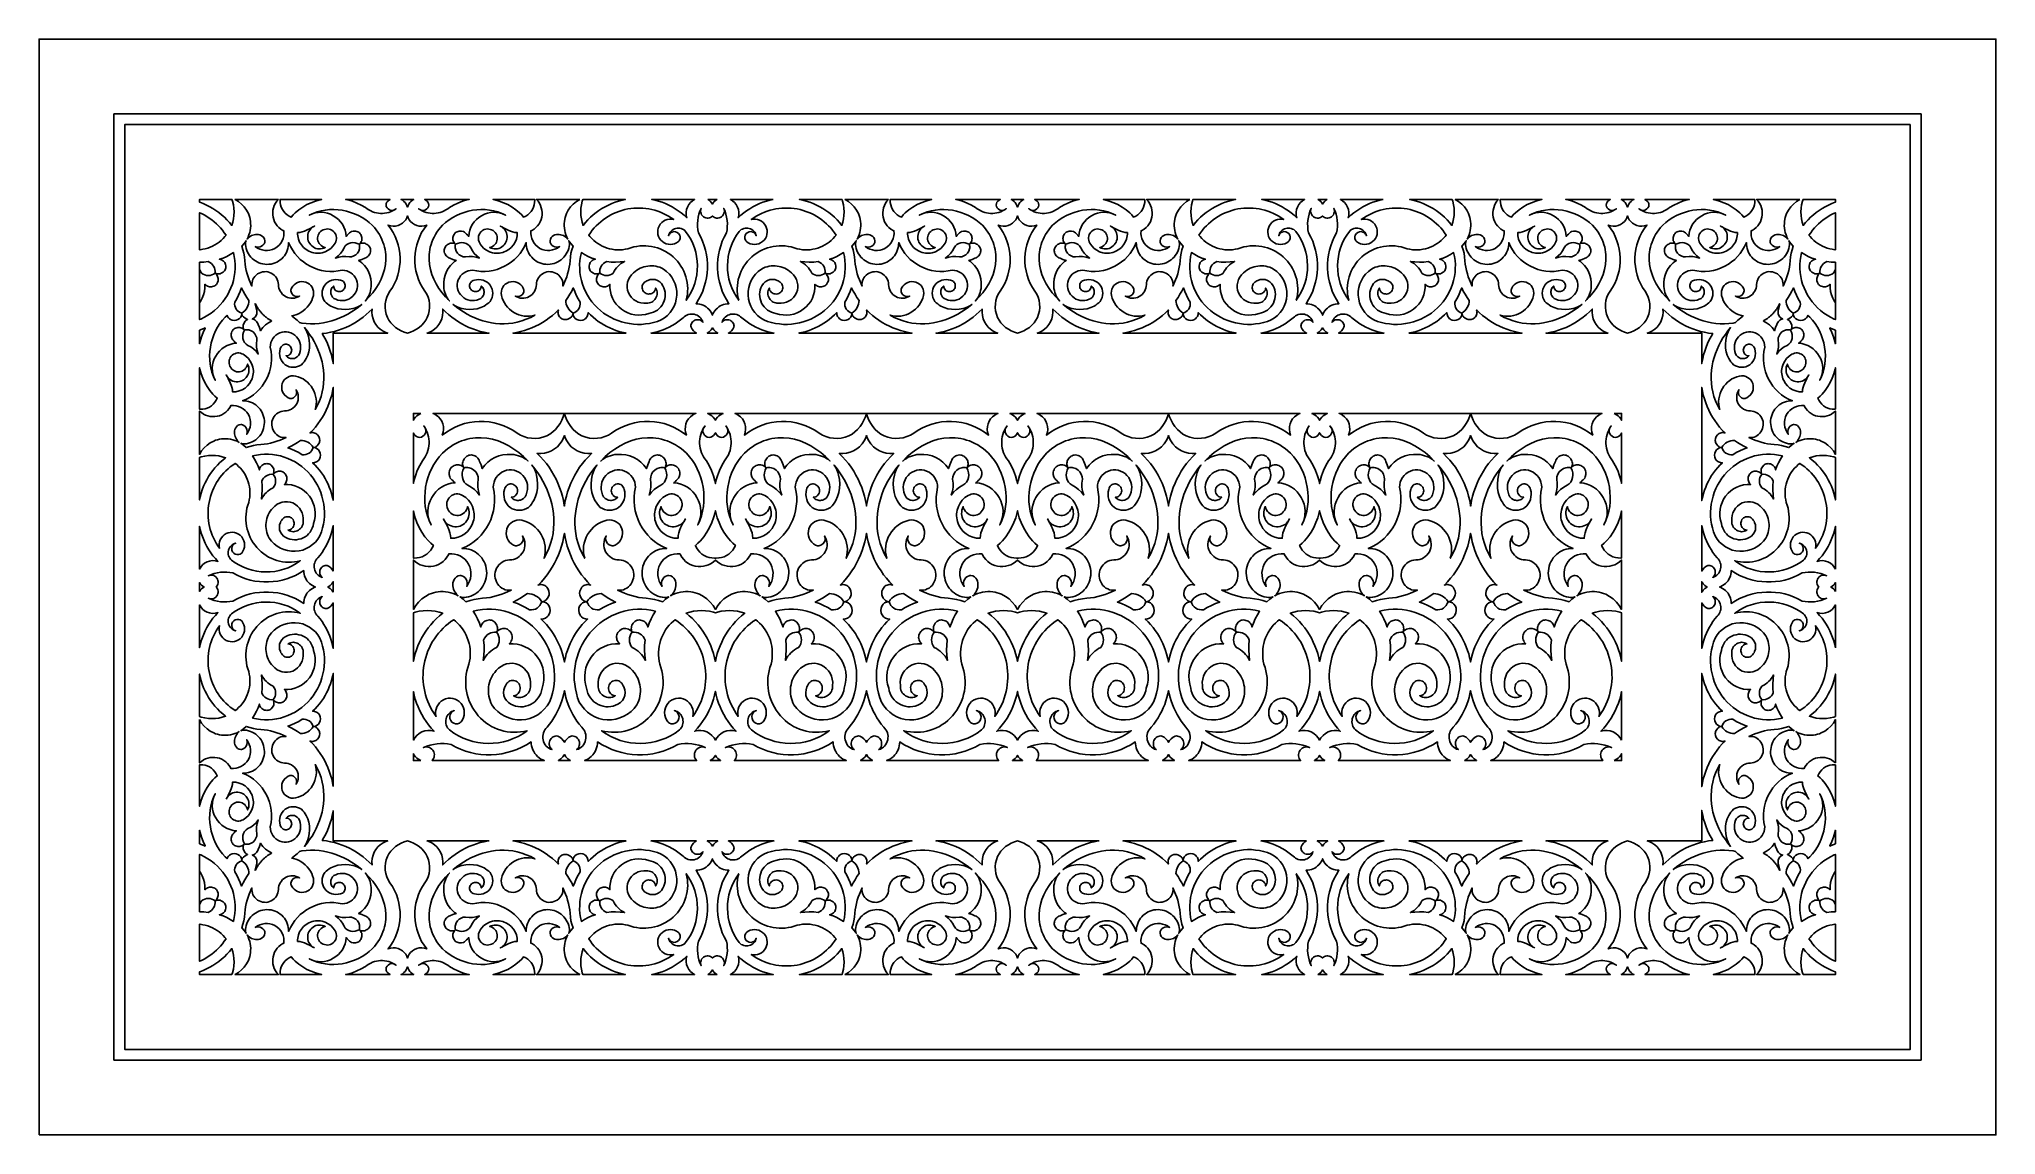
# Model space of a CAD drawing. Extents: x -1830 to 1830, y -1025 to 1025.
import ezdxf

# ---------------------------------------------------------------- set-up
doc = ezdxf.new("R2010")
doc.units = 0
doc.layers.add('LAYER_1', color=18, linetype='CONTINUOUS')

msp = doc.modelspace()

# ---------------------------------------------------------------- linework, layer by layer
at = {"layer": 'LAYER_1'}
for points in [[(-1830, -1025), (1830, -1025), (1830, 1025), (-1830, 1025)], [(-1690, 885), (-1690, -885), (1690, -885), (1690, 885)], [(1670, 865), (-1670, 865), (-1670, -865), (1670, -865)], [(-1469.3, 725), (-1469.3, 725), (-1468.2, 721.8), (-1466.7, 715.2), (-1465.8, 708.5), (-1465.5, 701.8), (-1465.8, 695.2), (-1466.6, 688.6), (-1468, 682.4), (-1469.8, 676.4), (-1474.1, 681.7), (-1478.7, 686.8), (-1483.5, 691.6), (-1488.6, 696.2), (-1493.9, 700.4), (-1499.4, 704.4), (-1505.1, 708.1), (-1511, 711.5), (-1517, 714.6), (-1523.3, 717.3), (-1529.7, 719.8), (-1530, 719.9), (-1530, 725)], [(-1526.4, 698.5), (-1521.4, 696), (-1516.4, 693.2), (-1511.7, 690.1), (-1507.1, 686.9), (-1502.7, 683.4), (-1498.4, 679.7), (-1494.4, 675.8), (-1490.6, 671.7), (-1486.9, 667.4), (-1483.6, 662.9), (-1480.4, 658.2), (-1482.6, 655.5), (-1486, 651.8), (-1489.6, 648.4), (-1493.3, 645.3), (-1497.3, 642.4), (-1501.4, 639.9), (-1505.7, 637.6), (-1510.1, 635.7), (-1514.7, 634.1), (-1519.3, 632.8), (-1524.1, 631.8), (-1528.9, 631.1), (-1530, 631), (-1530, 659.3), (-1530, 700.1)], [(-1382.5, 725), (-1385.5, 721.6), (-1388.1, 717.8), (-1390.1, 713.8), (-1391.6, 709.6), (-1392.6, 705.2), (-1393, 700.7), (-1392.9, 696.2), (-1392.4, 691.7), (-1391.3, 687.4), (-1389.6, 683.2), (-1387.4, 679.3), (-1384.7, 675.7), (-1381.5, 672.4), (-1377.9, 669.5), (-1374, 667), (-1373.5, 666.8), (-1372.3, 666.5), (-1372, 661.5), (-1372.5, 656.7), (-1373.8, 652), (-1375.6, 647.5), (-1378.1, 643.3), (-1381.2, 639.5), (-1384.9, 636.2), (-1389, 633.5), (-1393.5, 631.5), (-1398.2, 630.3), (-1403, 629.7), (-1407.8, 629.7), (-1412.6, 630.5), (-1417.2, 631.9), (-1421.6, 634), (-1425.8, 636.8), (-1423, 635.8), (-1419.9, 635.6), (-1416.8, 636.3), (-1413.8, 637.7), (-1411.3, 639.6), (-1409.3, 642), (-1408.1, 644.7), (-1407.9, 646.2), (-1408, 647.8), (-1408.5, 650.9), (-1409.8, 653.8), (-1412, 656), (-1414.6, 657.7), (-1417.2, 658.7), (-1419.8, 659.3), (-1422.4, 659.6), (-1425, 659.5), (-1427.6, 659.1), (-1430.2, 658.3), (-1432.8, 657.3), (-1435.3, 656), (-1438.5, 653.7), (-1441.1, 650.9), (-1439.1, 654.8), (-1437.5, 658.9), (-1436.2, 663), (-1435.3, 667.2), (-1434.6, 671.5), (-1434.3, 675.7), (-1434.4, 679.9), (-1434.7, 684.1), (-1435.3, 687.9), (-1436.2, 691.5), (-1437.3, 695.1), (-1438.6, 698.5), (-1442.1, 705.1), (-1446.4, 711), (-1451.4, 716.4), (-1457.2, 721.1), (-1463.5, 725), (-1463.5, 725)], [(-1304.4, 724.4), (-1312.9, 722), (-1321.1, 719), (-1329.1, 715.3), (-1336.7, 710.9), (-1344.1, 705.8), (-1351.1, 700), (-1354.9, 696.1), (-1358.4, 691.8), (-1362.5, 693.8), (-1366.2, 696.2), (-1369.7, 699.3), (-1372.6, 702.7), (-1375.1, 706.5), (-1377, 710.5), (-1378.3, 714.7), (-1379.1, 719.1), (-1379.3, 723.6), (-1379.2, 725), (-1301.4, 725)], [(-1270.8, 705.7), (-1262.9, 704.7), (-1255.1, 703.1), (-1247.5, 700.9), (-1240, 698.2), (-1232.7, 694.9), (-1225.8, 691.2), (-1219.1, 686.9), (-1212.7, 682.2), (-1206.8, 676.9), (-1203, 672.6), (-1199.5, 668.2), (-1196.3, 663.7), (-1193.5, 659.2), (-1191, 654.6), (-1188.8, 650), (-1186.9, 645.4), (-1185.3, 640.7), (-1184, 636), (-1183, 631.4), (-1182.2, 626.6), (-1181.7, 621.9), (-1181.6, 612.5), (-1182.4, 603.2), (-1184.2, 593.9), (-1186.9, 584.7), (-1190.5, 575.8), (-1194.9, 567), (-1200.1, 558.5), (-1206, 550.4), (-1212.6, 542.6), (-1219.8, 535.1), (-1217.5, 538), (-1215.5, 541), (-1213.7, 544.3), (-1212.2, 547.6), (-1211, 551.2), (-1210.1, 554.8), (-1209.4, 558.6), (-1209, 562.5), (-1209, 569.7), (-1209.8, 576.7), (-1211.5, 583.5), (-1214, 590), (-1217.3, 596.1), (-1221.5, 601.6), (-1226.5, 606.6), (-1229.4, 608.8), (-1232.4, 610.9), (-1226.1, 612.9), (-1220.7, 615.3), (-1218.7, 616), (-1216.8, 617), (-1215.2, 618.2), (-1213.7, 619.6), (-1212.5, 621.2), (-1211.4, 623), (-1210.7, 624.8), (-1210.1, 626.9), (-1209.9, 628.9), (-1210, 630.9), (-1210.4, 632.9), (-1211.1, 634.8), (-1212, 636.5), (-1213.2, 638.1), (-1214.6, 639.5), (-1216.2, 640.6), (-1218, 641.7), (-1219.8, 642.5), (-1221.6, 643.1), (-1223.5, 643.4), (-1225.4, 643.4), (-1227.2, 643.1), (-1229, 642.5), (-1230.8, 641.6), (-1229.4, 642.9), (-1228.3, 644.5), (-1227.4, 646.1), (-1226.7, 647.9), (-1226.3, 649.8), (-1226.2, 651.7), (-1226.4, 653.6), (-1226.8, 655.5), (-1227.4, 657.5), (-1228.3, 659.3), (-1229.4, 660.9), (-1230.7, 662.4), (-1232.3, 663.6), (-1234, 664.6), (-1235.9, 665.4), (-1238, 665.9), (-1242.1, 665.8), (-1246, 664.8), (-1247.7, 663.9), (-1249.3, 662.8), (-1250.7, 661.4), (-1251.9, 659.9), (-1254.1, 658.2), (-1255.8, 656), (-1256.4, 662.1), (-1257.8, 667.9), (-1260, 673.4), (-1262.8, 678.6), (-1266.2, 683.3), (-1270.2, 687.6), (-1274.8, 691.4), (-1279.8, 694.5), (-1285.1, 697.3), (-1290.7, 699.3), (-1296.4, 700.5), (-1302.1, 701.1), (-1307.9, 700.9), (-1313.7, 699.9), (-1319.4, 698.1), (-1324.9, 695.6), (-1317.6, 699), (-1310.1, 701.7), (-1302.4, 703.8), (-1294.5, 705.2), (-1286.6, 706), (-1278.7, 706.1)], [(-1174.4, 724.6), (-1177.8, 722.1), (-1179.6, 719.8), (-1180.6, 717.2), (-1181, 714.5), (-1180.6, 711.6), (-1179.1, 709.2), (-1177.2, 707.2), (-1174.9, 705.6), (-1172.2, 704.4), (-1169.6, 704.3), (-1167, 704.9), (-1165.6, 705.5), (-1168.9, 703.6), (-1172.5, 702.1), (-1176.2, 700.8), (-1179.9, 699.9), (-1183.7, 699.3), (-1187.5, 698.9), (-1191.3, 698.9), (-1195.1, 699.3), (-1198.9, 699.9), (-1202.6, 700.8), (-1206.2, 702), (-1209.8, 703.6), (-1213.2, 705.4), (-1216.5, 707.5), (-1219.6, 709.9), (-1227.5, 714.5), (-1235.6, 718.4), (-1243.9, 721.6), (-1252.4, 724.1), (-1256.7, 725), (-1173.5, 725)], [(-1164.5, 706), (-1165.6, 705.5), (-1165.5, 705.5), (-1162.2, 707.7)], [(-1131.2, 724.1), (-1134.6, 721.5), (-1136.7, 719.1), (-1138.5, 716.5), (-1140, 713.8), (-1141.1, 710.8), (-1141.1, 710.8), (-1141.1, 710.8), (-1142.3, 713.8), (-1143.7, 716.5), (-1145.6, 719.1), (-1147.7, 721.5), (-1151, 724.1), (-1152.9, 725), (-1129.4, 725)], [(-1116.8, 705.5), (-1116.7, 705.5), (-1117.8, 706), (-1120.1, 707.7)], [(-1029.8, 724.1), (-1038.4, 721.6), (-1046.7, 718.4), (-1054.8, 714.5), (-1062.7, 709.9), (-1065.8, 707.5), (-1069.1, 705.4), (-1072.5, 703.6), (-1076.1, 702), (-1079.7, 700.8), (-1083.4, 699.9), (-1087.2, 699.3), (-1091, 698.9), (-1094.8, 698.9), (-1098.6, 699.3), (-1102.4, 699.9), (-1106.1, 700.8), (-1109.8, 702.1), (-1113.3, 703.6), (-1116.7, 705.5), (-1115.3, 704.9), (-1112.7, 704.3), (-1110.1, 704.4), (-1107.4, 705.6), (-1105.1, 707.2), (-1103.2, 709.2), (-1101.7, 711.6), (-1101.3, 714.5), (-1101.6, 717.2), (-1102.7, 719.8), (-1104.5, 722.1), (-1107.9, 724.6), (-1108.8, 725), (-1025.5, 725)], [(-995.6, 706), (-987.7, 705.2), (-979.9, 703.8), (-972.2, 701.7), (-964.7, 699), (-957.4, 695.6), (-962.9, 698.1), (-968.6, 699.9), (-974.3, 700.9), (-980.2, 701.1), (-985.9, 700.5), (-991.6, 699.3), (-997.2, 697.3), (-1002.5, 694.5), (-1007.5, 691.4), (-1012.1, 687.6), (-1016.1, 683.3), (-1019.5, 678.6), (-1022.3, 673.4), (-1024.5, 667.9), (-1025.9, 662.1), (-1026.5, 656), (-1028.2, 658.2), (-1030.4, 659.9), (-1031.6, 661.4), (-1032.9, 662.8), (-1034.5, 663.9), (-1036.3, 664.8), (-1040.2, 665.8), (-1044.3, 665.9), (-1046.3, 665.4), (-1048.2, 664.6), (-1050, 663.6), (-1051.6, 662.4), (-1052.9, 660.9), (-1054, 659.3), (-1054.9, 657.5), (-1055.5, 655.5), (-1055.9, 653.6), (-1056.1, 651.7), (-1056, 649.8), (-1055.6, 647.9), (-1054.9, 646.1), (-1054, 644.5), (-1052.9, 642.9), (-1051.5, 641.6), (-1053.2, 642.5), (-1055, 643.1), (-1056.9, 643.4), (-1058.8, 643.4), (-1060.7, 643.1), (-1062.5, 642.5), (-1064.3, 641.7), (-1066, 640.6), (-1067.6, 639.5), (-1069, 638.1), (-1070.2, 636.5), (-1071.2, 634.8), (-1071.9, 632.9), (-1072.3, 630.9), (-1072.4, 628.9), (-1072.2, 626.9), (-1071.6, 624.8), (-1070.8, 623), (-1069.8, 621.2), (-1068.6, 619.6), (-1067.1, 618.2), (-1065.4, 617), (-1063.6, 616), (-1061.6, 615.3), (-1056.2, 612.9), (-1049.9, 610.9), (-1052.9, 608.8), (-1055.7, 606.6), (-1060.8, 601.6), (-1064.9, 596.1), (-1068.3, 590), (-1070.8, 583.5), (-1072.5, 576.7), (-1073.3, 569.7), (-1073.3, 562.5), (-1072.9, 558.6), (-1072.2, 554.8), (-1071.3, 551.2), (-1070, 547.6), (-1068.5, 544.3), (-1066.8, 541), (-1064.8, 538), (-1062.5, 535.1), (-1069.7, 542.6), (-1076.3, 550.4), (-1082.2, 558.5), (-1087.3, 567), (-1091.8, 575.8), (-1095.3, 584.7), (-1098.1, 593.9), (-1099.9, 603.2), (-1100.7, 612.5), (-1100.5, 621.9), (-1100.1, 626.6), (-1099.3, 631.4), (-1098.3, 636), (-1097, 640.7), (-1095.4, 645.4), (-1093.5, 650), (-1091.3, 654.6), (-1088.8, 659.2), (-1085.9, 663.7), (-1082.8, 668.2), (-1079.3, 672.6), (-1075.5, 676.9), (-1069.6, 682.2), (-1063.2, 686.9), (-1056.5, 691.2), (-1049.5, 694.9), (-1042.3, 698.2), (-1034.8, 700.9), (-1027.2, 703.1), (-1019.4, 704.7), (-1011.5, 705.7), (-1003.6, 706.1)], [(-903.1, 725), (-903, 723.6), (-903.2, 719.1), (-904, 714.7), (-905.3, 710.5), (-907.2, 706.5), (-909.7, 702.7), (-912.6, 699.3), (-916.1, 696.2), (-919.8, 693.8), (-923.9, 691.8), (-927.3, 696.1), (-931.2, 700), (-938.2, 705.8), (-945.5, 710.9), (-953.2, 715.3), (-961.2, 719), (-969.4, 722), (-977.8, 724.4), (-980.9, 725)], [(-818.8, 725), (-825.1, 721.1), (-830.9, 716.4), (-835.9, 711), (-840.2, 705.1), (-843.6, 698.5), (-845, 695.1), (-846.1, 691.5), (-847, 687.9), (-847.6, 684.1), (-847.9, 679.9), (-847.9, 675.7), (-847.6, 671.5), (-847, 667.2), (-846.1, 663), (-844.8, 658.9), (-843.2, 654.8), (-841.2, 650.9), (-843.8, 653.7), (-847, 656), (-849.5, 657.3), (-852.1, 658.3), (-854.7, 659.1), (-857.3, 659.5), (-859.9, 659.6), (-862.5, 659.3), (-865.1, 658.7), (-867.6, 657.7), (-870.3, 656), (-872.5, 653.8), (-873.8, 650.9), (-874.3, 647.8), (-874.4, 646.2), (-874.2, 644.7), (-873, 642), (-871, 639.6), (-868.5, 637.7), (-865.5, 636.3), (-862.4, 635.6), (-859.3, 635.8), (-856.5, 636.8), (-860.6, 634), (-865.1, 631.9), (-869.7, 630.5), (-874.5, 629.7), (-879.3, 629.7), (-884.1, 630.3), (-888.8, 631.5), (-893.3, 633.5), (-897.4, 636.2), (-901.1, 639.5), (-904.2, 643.3), (-906.7, 647.5), (-908.5, 652), (-909.7, 656.7), (-910.2, 661.5), (-910, 666.5), (-908.7, 666.8), (-908.3, 667), (-904.3, 669.5), (-900.7, 672.4), (-897.6, 675.7), (-894.9, 679.3), (-892.7, 683.2), (-891, 687.4), (-889.9, 691.7), (-889.4, 696.2), (-889.2, 700.7), (-889.7, 705.2), (-890.7, 709.6), (-892.2, 713.8), (-894.2, 717.8), (-896.7, 721.6), (-899.8, 725), (-818.8, 725)], [(-739.4, 723.7), (-746.1, 721.9), (-752.6, 719.8), (-759, 717.3), (-765.2, 714.6), (-771.3, 711.5), (-777.2, 708.1), (-782.9, 704.4), (-788.4, 700.4), (-793.7, 696.2), (-798.8, 691.6), (-803.6, 686.8), (-808.2, 681.7), (-812.5, 676.4), (-814.3, 682.4), (-815.7, 688.6), (-816.5, 695.2), (-816.8, 701.8), (-816.5, 708.5), (-815.6, 715.2), (-814.1, 721.8), (-813, 725), (-733.4, 725)], [(-700.6, 708.7), (-695, 708.1), (-689.4, 707.3), (-683.9, 706.2), (-678.4, 704.8), (-673, 703.1), (-667.8, 701.1), (-662.6, 698.9), (-657.5, 696.4), (-652.5, 693.7), (-647.7, 690.7), (-643, 687.4), (-647.1, 688.1), (-651.1, 688), (-655, 687.4), (-658.8, 686.1), (-662.3, 684.2), (-665.5, 681.7), (-668.2, 678.8), (-670.4, 675.3), (-671.9, 671.5), (-672.8, 667.6), (-673, 663.6), (-672.5, 659.7), (-671.4, 655.9), (-669.6, 652.3), (-667.3, 649), (-664.2, 646.1), (-660.7, 643.8), (-657, 642.1), (-653.1, 641.1), (-649.2, 640.8), (-645.2, 641.1), (-641.3, 642.1), (-637.6, 643.8), (-634.1, 646.1), (-633, 647.4), (-632.1, 648.9), (-631.1, 652), (-631.1, 655.2), (-631.9, 658.2), (-633.9, 661.1), (-636.4, 663.2), (-639.5, 664.4), (-643, 664.8), (-646.2, 664), (-649, 662.4), (-651.2, 660.1), (-652, 658.7), (-652.5, 657.1), (-651.9, 659.5), (-650.9, 661.8), (-649.6, 663.9), (-647.9, 665.9), (-646, 667.5), (-643.9, 669), (-641.6, 670.1), (-639.1, 670.9), (-636.6, 671.3), (-634.1, 671.4), (-631.6, 671.2), (-629.1, 670.6), (-626.8, 669.7), (-624.6, 668.6), (-622.5, 667.1), (-620.8, 665.4), (-615.7, 658.1), (-611.2, 650.5), (-607.5, 642.7), (-604.4, 634.7), (-601.9, 626.4), (-600.2, 618.1), (-599.1, 609.7), (-598.7, 601.2), (-598.9, 592.7), (-599.9, 584.3), (-601.5, 575.9), (-603.7, 567.6), (-606.7, 559.5), (-610.3, 551.6), (-614.6, 544), (-619.6, 536.6), (-618.4, 542.1), (-617.5, 547.6), (-617, 553.2), (-616.9, 558.7), (-617.2, 564.2), (-617.9, 569.7), (-619, 575.1), (-620.4, 580.4), (-622.1, 585.6), (-624.2, 590.7), (-626.7, 595.7), (-629.5, 600.4), (-632.7, 605), (-636.2, 609.4), (-640, 613.6), (-644.2, 617.5), (-648.6, 621.2), (-653.3, 624.5), (-658.1, 627.5), (-663.1, 630.1), (-668.3, 632.4), (-673.6, 634.3), (-678.9, 635.8), (-684.4, 637), (-689.9, 637.8), (-695.5, 638.3), (-701.1, 638.3), (-706.7, 638), (-712.3, 637.3), (-717.9, 636.2), (-723.4, 634.8), (-728.9, 632.9), (-733.8, 631.9), (-738.7, 631.1), (-743.6, 630.8), (-748.6, 630.8), (-753.4, 631.1), (-758.2, 631.8), (-763, 632.8), (-767.6, 634.1), (-772.1, 635.7), (-776.6, 637.6), (-780.9, 639.9), (-785, 642.4), (-788.9, 645.3), (-792.7, 648.4), (-796.3, 651.8), (-799.7, 655.5), (-801.9, 658.2), (-798.7, 662.9), (-795.3, 667.4), (-791.7, 671.7), (-787.9, 675.8), (-783.8, 679.7), (-779.6, 683.4), (-775.2, 686.9), (-770.6, 690.1), (-765.8, 693.2), (-760.9, 696), (-755.9, 698.5), (-750.7, 700.8), (-745.4, 702.8), (-740, 704.6), (-734.5, 706), (-728.9, 707.2), (-723.2, 708.1), (-717.5, 708.7), (-711.9, 709), (-706.2, 709)], [(-608, 722.7), (-611.9, 719.3), (-615, 715.4), (-617.5, 710.9), (-619.1, 706.1), (-619.9, 701.1), (-619.7, 695.9), (-618.5, 690.7), (-623.7, 695.4), (-629, 699.8), (-634.6, 703.9), (-640.3, 707.7), (-646.2, 711.2), (-652.3, 714.3), (-658.6, 717.2), (-664.9, 719.7), (-671.4, 721.8), (-678, 723.7), (-684.1, 725), (-604.1, 725)], [(-547.1, 702.9), (-545.3, 697.3), (-544, 691.6), (-543.1, 685.9), (-542.7, 680.1), (-542.8, 674.2), (-543.3, 668.4), (-544.4, 662.6), (-548.5, 654.8), (-552.1, 646.7), (-555.1, 638.5), (-557.5, 630.1), (-559.3, 621.7), (-560.5, 613.1), (-561.1, 604.5), (-561.1, 595.9), (-560.6, 587.3), (-559.4, 578.7), (-557.6, 570.3), (-555.2, 561.9), (-552.3, 553.6), (-548.8, 545.5), (-544.6, 537.7), (-539.9, 530), (-543.2, 529.8), (-546.5, 529.3), (-549.8, 528.4), (-552.9, 527.3), (-555.9, 525.8), (-558.8, 524), (-561.4, 521.9), (-563.9, 519.6), (-566.1, 516.8), (-568, 513.9), (-569.6, 510.8), (-570.6, 508.3), (-571.5, 510.8), (-573.1, 513.9), (-575, 516.8), (-577.3, 519.6), (-579.7, 521.9), (-582.4, 524), (-585.2, 525.8), (-588.2, 527.3), (-591.4, 528.4), (-594.6, 529.3), (-597.9, 529.8), (-601.2, 530), (-596.5, 537.7), (-592.4, 545.5), (-588.8, 553.6), (-585.9, 561.9), (-583.5, 570.3), (-581.8, 578.7), (-580.6, 587.3), (-580, 595.9), (-580, 604.5), (-580.6, 613.1), (-581.8, 621.7), (-583.6, 630.1), (-586, 638.5), (-589, 646.7), (-592.6, 654.8), (-596.8, 662.6), (-597.8, 668.4), (-598.4, 674.2), (-598.4, 680.1), (-598, 685.9), (-597.2, 691.6), (-595.8, 697.3), (-594, 702.9), (-591.8, 708.3), (-592.6, 705.8), (-592.8, 703.3), (-592.6, 700.9), (-592, 698.5), (-590.9, 696.3), (-589.3, 694.4), (-587.4, 692.6), (-585.1, 691.2), (-582.9, 690.5), (-580.6, 690.2), (-578.4, 690.2), (-576.2, 690.6), (-574.1, 691.4), (-572.2, 692.5), (-570.6, 693.8), (-568.9, 692.5), (-567, 691.4), (-565, 690.6), (-562.8, 690.2), (-560.5, 690.2), (-558.3, 690.5), (-556.1, 691.2), (-553.7, 692.6), (-551.8, 694.4), (-550.3, 696.3), (-549.2, 698.5), (-548.5, 700.9), (-548.3, 703.3), (-548.6, 705.8), (-549.4, 708.3)], [(-565, 723.2), (-567.1, 721.1), (-569, 718.9), (-570.6, 716.5), (-572.1, 718.9), (-574, 721.1), (-576.2, 723.2), (-578.9, 725), (-562.2, 725)], [(-429.3, 709), (-423.6, 708.7), (-417.9, 708.1), (-412.3, 707.2), (-406.7, 706), (-401.2, 704.6), (-395.7, 702.8), (-390.4, 700.8), (-385.3, 698.5), (-380.2, 696), (-375.3, 693.2), (-370.5, 690.1), (-365.9, 686.9), (-361.5, 683.4), (-357.3, 679.7), (-353.3, 675.8), (-349.4, 671.7), (-345.8, 667.4), (-342.4, 662.9), (-339.3, 658.2), (-341.5, 655.5), (-344.8, 651.8), (-348.4, 648.4), (-352.2, 645.3), (-356.2, 642.4), (-360.3, 639.9), (-364.6, 637.6), (-369, 635.7), (-373.5, 634.1), (-378.2, 632.8), (-382.9, 631.8), (-387.7, 631.1), (-392.6, 630.8), (-397.5, 630.8), (-402.4, 631.1), (-407.3, 631.9), (-412.3, 632.9), (-417.7, 634.8), (-423.3, 636.2), (-428.9, 637.3), (-434.5, 638), (-440.1, 638.3), (-445.7, 638.3), (-451.2, 637.8), (-456.8, 637), (-462.2, 635.8), (-467.6, 634.3), (-472.9, 632.4), (-478, 630.1), (-483, 627.5), (-487.8, 624.5), (-492.5, 621.2), (-497, 617.5), (-501.1, 613.6), (-505, 609.4), (-508.4, 605), (-511.6, 600.4), (-514.4, 595.7), (-516.9, 590.7), (-519, 585.6), (-520.8, 580.4), (-522.2, 575.1), (-523.2, 569.7), (-523.9, 564.2), (-524.2, 558.7), (-524.1, 553.2), (-523.6, 547.6), (-522.8, 542.1), (-521.5, 536.6), (-526.5, 544), (-530.8, 551.6), (-534.4, 559.5), (-537.4, 567.6), (-539.7, 575.9), (-541.3, 584.3), (-542.2, 592.7), (-542.5, 601.2), (-542.1, 609.7), (-541, 618.1), (-539.2, 626.4), (-536.8, 634.7), (-533.7, 642.7), (-529.9, 650.5), (-525.5, 658.1), (-520.4, 665.4), (-518.6, 667.1), (-516.6, 668.6), (-514.4, 669.7), (-512, 670.6), (-509.6, 671.2), (-507.1, 671.4), (-504.5, 671.3), (-502, 670.9), (-499.5, 670.1), (-497.2, 669), (-495.1, 667.5), (-493.2, 665.9), (-491.6, 663.9), (-490.2, 661.8), (-489.2, 659.5), (-488.6, 657.1), (-489.2, 658.7), (-489.9, 660.1), (-492.1, 662.4), (-494.9, 664), (-498.1, 664.8), (-501.6, 664.4), (-504.7, 663.2), (-507.3, 661.1), (-509.2, 658.2), (-510.1, 655.2), (-510, 652), (-509, 648.9), (-508.1, 647.4), (-507, 646.1), (-503.5, 643.8), (-499.8, 642.1), (-495.9, 641.1), (-492, 640.8), (-488, 641.1), (-484.1, 642.1), (-480.4, 643.8), (-476.9, 646.1), (-473.9, 649), (-471.5, 652.3), (-469.7, 655.9), (-468.6, 659.7), (-468.2, 663.6), (-468.4, 667.6), (-469.2, 671.5), (-470.8, 675.3), (-473, 678.8), (-475.7, 681.7), (-478.8, 684.2), (-482.4, 686.1), (-486.1, 687.4), (-490.1, 688), (-494.1, 688.1), (-498.1, 687.4), (-493.4, 690.7), (-488.6, 693.7), (-483.6, 696.4), (-478.6, 698.9), (-473.4, 701.1), (-468.1, 703.1), (-462.7, 704.8), (-457.3, 706.2), (-451.8, 707.3), (-446.2, 708.1), (-440.6, 708.7), (-434.9, 709)], [(-457, 725), (-463.1, 723.7), (-469.7, 721.8), (-476.2, 719.7), (-482.6, 717.2), (-488.8, 714.3), (-494.9, 711.2), (-500.8, 707.7), (-506.6, 703.9), (-512.1, 699.8), (-517.5, 695.4), (-522.6, 690.7), (-521.5, 695.9), (-521.3, 701.1), (-522, 706.1), (-523.7, 710.9), (-526.1, 715.4), (-529.3, 719.3), (-533.2, 722.7), (-537.1, 725)], [(-328.2, 725), (-327.1, 721.8), (-325.5, 715.2), (-324.6, 708.5), (-324.4, 701.8), (-324.6, 695.2), (-325.5, 688.6), (-326.8, 682.4), (-328.7, 676.4), (-333, 681.7), (-337.6, 686.8), (-342.4, 691.6), (-347.5, 696.2), (-352.7, 700.4), (-358.2, 704.4), (-363.9, 708.1), (-369.8, 711.5), (-375.9, 714.6), (-382.1, 717.3), (-388.5, 719.8), (-395, 721.9), (-401.7, 723.7), (-407.8, 725)], [(-241.4, 725), (-244.4, 721.6), (-246.9, 717.8), (-249, 713.8), (-250.5, 709.6), (-251.5, 705.2), (-251.9, 700.7), (-251.8, 696.2), (-251.2, 691.7), (-250.1, 687.4), (-248.5, 683.2), (-246.3, 679.3), (-243.6, 675.7), (-240.4, 672.4), (-236.8, 669.5), (-232.8, 667), (-232.4, 666.8), (-231.1, 666.5), (-230.9, 661.5), (-231.4, 656.7), (-232.6, 652), (-234.5, 647.5), (-237, 643.3), (-240.1, 639.5), (-243.7, 636.2), (-247.9, 633.5), (-252.4, 631.5), (-257.1, 630.3), (-261.9, 629.7), (-266.7, 629.7), (-271.4, 630.5), (-276.1, 631.9), (-280.5, 634), (-284.6, 636.8), (-281.8, 635.8), (-278.7, 635.6), (-275.6, 636.3), (-272.7, 637.7), (-270.1, 639.6), (-268.2, 642), (-267, 644.7), (-266.8, 646.2), (-266.8, 647.8), (-267.3, 650.9), (-268.7, 653.8), (-270.8, 656), (-273.5, 657.7), (-276, 658.7), (-278.6, 659.3), (-281.2, 659.6), (-283.8, 659.5), (-286.5, 659.1), (-289.1, 658.3), (-291.6, 657.3), (-294.1, 656), (-297.4, 653.7), (-299.9, 650.9), (-298, 654.8), (-296.4, 658.9), (-295.1, 663), (-294.1, 667.2), (-293.5, 671.5), (-293.2, 675.7), (-293.2, 679.9), (-293.6, 684.1), (-294.2, 687.9), (-295, 691.5), (-296.1, 695.1), (-297.5, 698.5), (-300.9, 705.1), (-305.2, 711), (-310.3, 716.4), (-316, 721.1), (-322.4, 725), (-322.4, 725)], [(-163.3, 724.4), (-171.7, 722), (-179.9, 719), (-187.9, 715.3), (-195.6, 710.9), (-203, 705.8), (-210, 700), (-213.8, 696.1), (-217.2, 691.8), (-221.3, 693.8), (-225, 696.2), (-228.5, 699.3), (-231.5, 702.7), (-233.9, 706.5), (-235.8, 710.5), (-237.2, 714.7), (-237.9, 719.1), (-238.2, 723.6), (-238.1, 725), (-160.3, 725)], [(-129.6, 705.7), (-121.8, 704.7), (-114, 703.1), (-106.3, 700.9), (-98.9, 698.2), (-91.6, 694.9), (-84.6, 691.2), (-77.9, 686.9), (-71.6, 682.2), (-65.6, 676.9), (-61.8, 672.6), (-58.3, 668.2), (-55.2, 663.7), (-52.4, 659.2), (-49.9, 654.6), (-47.7, 650), (-45.8, 645.4), (-44.2, 640.7), (-42.9, 636), (-41.8, 631.4), (-41.1, 626.6), (-40.6, 621.9), (-40.4, 612.5), (-41.3, 603.2), (-43.1, 593.9), (-45.8, 584.7), (-49.4, 575.8), (-53.8, 567), (-59, 558.5), (-64.9, 550.4), (-71.4, 542.6), (-78.6, 535.1), (-76.4, 538), (-74.4, 541), (-72.6, 544.3), (-71.1, 547.6), (-69.9, 551.2), (-68.9, 554.8), (-68.2, 558.6), (-67.8, 562.5), (-67.8, 569.7), (-68.7, 576.7), (-70.3, 583.5), (-72.8, 590), (-76.2, 596.1), (-80.4, 601.6), (-85.4, 606.6), (-88.2, 608.8), (-91.3, 610.9), (-85, 612.9), (-79.6, 615.3), (-77.5, 616), (-75.7, 617), (-74, 618.2), (-72.6, 619.6), (-71.3, 621.2), (-70.3, 623), (-69.5, 624.8), (-69, 626.9), (-68.7, 628.9), (-68.8, 630.9), (-69.2, 632.9), (-69.9, 634.8), (-70.9, 636.5), (-72.1, 638.1), (-73.5, 639.5), (-75.1, 640.6), (-76.8, 641.7), (-78.6, 642.5), (-80.5, 643.1), (-82.4, 643.4), (-84.2, 643.4), (-86.1, 643.1), (-87.9, 642.5), (-89.6, 641.6), (-88.3, 642.9), (-87.1, 644.5), (-86.2, 646.1), (-85.6, 647.9), (-85.2, 649.8), (-85, 651.7), (-85.2, 653.6), (-85.7, 655.5), (-86.3, 657.5), (-87.1, 659.3), (-88.2, 660.9), (-89.6, 662.4), (-91.1, 663.6), (-92.9, 664.6), (-94.8, 665.4), (-96.8, 665.9), (-101, 665.8), (-104.8, 664.8), (-106.6, 663.9), (-108.2, 662.8), (-109.6, 661.4), (-110.8, 659.9), (-112.9, 658.2), (-114.7, 656), (-115.3, 662.1), (-116.7, 667.9), (-118.8, 673.4), (-121.6, 678.6), (-125.1, 683.3), (-129.1, 687.6), (-133.6, 691.4), (-138.6, 694.5), (-144, 697.3), (-149.5, 699.3), (-155.2, 700.5), (-161, 701.1), (-166.8, 700.9), (-172.6, 699.9), (-178.2, 698.1), (-183.8, 695.6), (-176.4, 699), (-168.9, 701.7), (-161.2, 703.8), (-153.4, 705.2), (-145.5, 706), (-137.6, 706.1)], [(-33.3, 724.6), (-36.6, 722.1), (-38.4, 719.8), (-39.5, 717.2), (-39.9, 714.5), (-39.4, 711.6), (-38, 709.2), (-36.1, 707.2), (-33.8, 705.6), (-31.1, 704.4), (-28.5, 704.3), (-25.8, 704.9), (-24.4, 705.5), (-27.8, 703.6), (-31.4, 702.1), (-35, 700.8), (-38.7, 699.9), (-42.5, 699.3), (-46.3, 698.9), (-50.2, 698.9), (-54, 699.3), (-57.7, 699.9), (-61.4, 700.8), (-65.1, 702), (-68.6, 703.6), (-72, 705.4), (-75.3, 707.5), (-78.4, 709.9), (-86.3, 714.5), (-94.4, 718.4), (-102.8, 721.6), (-111.3, 724.1), (-115.6, 725), (-32.3, 725)], [(-23.3, 706), (-24.4, 705.5), (-24.3, 705.5), (-21, 707.7)], [(9.9, 724.1), (6.5, 721.5), (4.4, 719.1), (2.6, 716.5), (1.1, 713.8), (0, 710.8), (0, 710.8), (0, 710.8), (-1.1, 713.8), (-2.6, 716.5), (-4.4, 719.1), (-6.5, 721.5), (-9.9, 724.1), (-11.8, 725), (11.8, 725)], [(24.3, 705.5), (24.4, 705.5), (23.3, 706), (21, 707.7)], [(111.3, 724.1), (102.8, 721.6), (94.4, 718.4), (86.3, 714.5), (78.4, 709.9), (75.3, 707.5), (72, 705.4), (68.6, 703.6), (65.1, 702), (61.4, 700.8), (57.7, 699.9), (54, 699.3), (50.2, 698.9), (46.3, 698.9), (42.5, 699.3), (38.7, 699.9), (35, 700.8), (31.4, 702.1), (27.8, 703.6), (24.4, 705.5), (25.8, 704.9), (28.5, 704.3), (31.1, 704.4), (33.8, 705.6), (36.1, 707.2), (38, 709.2), (39.4, 711.6), (39.9, 714.5), (39.5, 717.2), (38.4, 719.8), (36.6, 722.1), (33.3, 724.6), (32.3, 725), (115.6, 725)], [(145.5, 706), (153.4, 705.2), (161.2, 703.8), (168.9, 701.7), (176.4, 699), (183.8, 695.6), (178.2, 698.1), (172.6, 699.9), (166.8, 700.9), (161, 701.1), (155.2, 700.5), (149.5, 699.3), (144, 697.3), (138.6, 694.5), (133.6, 691.4), (129.1, 687.6), (125.1, 683.3), (121.6, 678.6), (118.8, 673.4), (116.7, 667.9), (115.3, 662.1), (114.7, 656), (112.9, 658.2), (110.8, 659.9), (109.6, 661.4), (108.2, 662.8), (106.6, 663.9), (104.8, 664.8), (101, 665.8), (96.8, 665.9), (94.8, 665.4), (92.9, 664.6), (91.1, 663.6), (89.6, 662.4), (88.2, 660.9), (87.1, 659.3), (86.3, 657.5), (85.7, 655.5), (85.2, 653.6), (85, 651.7), (85.2, 649.8), (85.6, 647.9), (86.2, 646.1), (87.1, 644.5), (88.3, 642.9), (89.6, 641.6), (87.9, 642.5), (86.1, 643.1), (84.2, 643.4), (82.4, 643.4), (80.5, 643.1), (78.6, 642.5), (76.8, 641.7), (75.1, 640.6), (73.5, 639.5), (72.1, 638.1), (70.9, 636.5), (69.9, 634.8), (69.2, 632.9), (68.8, 630.9), (68.7, 628.9), (69, 626.9), (69.5, 624.8), (70.3, 623), (71.3, 621.2), (72.6, 619.6), (74, 618.2), (75.7, 617), (77.5, 616), (79.6, 615.3), (85, 612.9), (91.3, 610.9), (88.2, 608.8), (85.4, 606.6), (80.4, 601.6), (76.2, 596.1), (72.8, 590), (70.3, 583.5), (68.7, 576.7), (67.8, 569.7), (67.8, 562.5), (68.2, 558.6), (68.9, 554.8), (69.9, 551.2), (71.1, 547.6), (72.6, 544.3), (74.4, 541), (76.4, 538), (78.6, 535.1), (71.4, 542.6), (64.9, 550.4), (59, 558.5), (53.8, 567), (49.4, 575.8), (45.8, 584.7), (43.1, 593.9), (41.3, 603.2), (40.4, 612.5), (40.6, 621.9), (41.1, 626.6), (41.8, 631.4), (42.9, 636), (44.2, 640.7), (45.8, 645.4), (47.7, 650), (49.9, 654.6), (52.4, 659.2), (55.2, 663.7), (58.3, 668.2), (61.8, 672.6), (65.6, 676.9), (71.6, 682.2), (77.9, 686.9), (84.6, 691.2), (91.6, 694.9), (98.9, 698.2), (106.3, 700.9), (114, 703.1), (121.8, 704.7), (129.6, 705.7), (137.6, 706.1)], [(238.1, 725), (238.2, 723.6), (237.9, 719.1), (237.2, 714.7), (235.8, 710.5), (233.9, 706.5), (231.5, 702.7), (228.5, 699.3), (225, 696.2), (221.3, 693.8), (217.2, 691.8), (213.8, 696.1), (210, 700), (203, 705.8), (195.6, 710.9), (187.9, 715.3), (179.9, 719), (171.7, 722), (163.3, 724.4), (160.3, 725)], [(322.4, 725), (316, 721.1), (310.3, 716.4), (305.2, 711), (300.9, 705.1), (297.5, 698.5), (296.1, 695.1), (295, 691.5), (294.2, 687.9), (293.6, 684.1), (293.2, 679.9), (293.2, 675.7), (293.5, 671.5), (294.1, 667.2), (295.1, 663), (296.4, 658.9), (298, 654.8), (299.9, 650.9), (297.4, 653.7), (294.1, 656), (291.6, 657.3), (289.1, 658.3), (286.5, 659.1), (283.8, 659.5), (281.2, 659.6), (278.6, 659.3), (276, 658.7), (273.5, 657.7), (270.8, 656), (268.7, 653.8), (267.3, 650.9), (266.8, 647.8), (266.8, 646.2), (267, 644.7), (268.2, 642), (270.1, 639.6), (272.7, 637.7), (275.6, 636.3), (278.7, 635.6), (281.8, 635.8), (284.6, 636.8), (280.5, 634), (276.1, 631.9), (271.4, 630.5), (266.7, 629.7), (261.9, 629.7), (257.1, 630.3), (252.4, 631.5), (247.9, 633.5), (243.7, 636.2), (240.1, 639.5), (237, 643.3), (234.5, 647.5), (232.6, 652), (231.4, 656.7), (230.9, 661.5), (231.1, 666.5), (232.4, 666.8), (232.8, 667), (236.8, 669.5), (240.4, 672.4), (243.6, 675.7), (246.3, 679.3), (248.5, 683.2), (250.1, 687.4), (251.2, 691.7), (251.8, 696.2), (251.9, 700.7), (251.5, 705.2), (250.5, 709.6), (249, 713.8), (246.9, 717.8), (244.4, 721.6), (241.4, 725), (322.4, 725)], [(401.7, 723.7), (395, 721.9), (388.5, 719.8), (382.1, 717.3), (375.9, 714.6), (369.8, 711.5), (363.9, 708.1), (358.2, 704.4), (352.7, 700.4), (347.5, 696.2), (342.4, 691.6), (337.6, 686.8), (333, 681.7), (328.7, 676.4), (326.8, 682.4), (325.5, 688.6), (324.6, 695.2), (324.4, 701.8), (324.6, 708.5), (325.5, 715.2), (327.1, 721.8), (328.2, 725), (407.8, 725)], [(440.6, 708.7), (446.2, 708.1), (451.8, 707.3), (457.3, 706.2), (462.7, 704.8), (468.1, 703.1), (473.4, 701.1), (478.6, 698.9), (483.6, 696.4), (488.6, 693.7), (493.4, 690.7), (498.1, 687.4), (494.1, 688.1), (490.1, 688), (486.1, 687.4), (482.4, 686.1), (478.8, 684.2), (475.7, 681.7), (473, 678.8), (470.8, 675.3), (469.2, 671.5), (468.4, 667.6), (468.2, 663.6), (468.6, 659.7), (469.7, 655.9), (471.5, 652.3), (473.9, 649), (476.9, 646.1), (480.4, 643.8), (484.1, 642.1), (488, 641.1), (492, 640.8), (495.9, 641.1), (499.8, 642.1), (503.5, 643.8), (507, 646.1), (508.1, 647.4), (509, 648.9), (510, 652), (510.1, 655.2), (509.2, 658.2), (507.3, 661.1), (504.7, 663.2), (501.6, 664.4), (498.1, 664.8), (494.9, 664), (492.1, 662.4), (489.9, 660.1), (489.2, 658.7), (488.6, 657.1), (489.2, 659.5), (490.2, 661.8), (491.6, 663.9), (493.2, 665.9), (495.1, 667.5), (497.2, 669), (499.5, 670.1), (502, 670.9), (504.5, 671.3), (507.1, 671.4), (509.6, 671.2), (512, 670.6), (514.4, 669.7), (516.6, 668.6), (518.6, 667.1), (520.4, 665.4), (525.5, 658.1), (529.9, 650.5), (533.7, 642.7), (536.8, 634.7), (539.2, 626.4), (541, 618.1), (542.1, 609.7), (542.5, 601.2), (542.2, 592.7), (541.3, 584.3), (539.7, 575.9), (537.4, 567.6), (534.4, 559.5), (530.8, 551.6), (526.5, 544), (521.5, 536.6), (522.8, 542.1), (523.6, 547.6), (524.1, 553.2), (524.2, 558.7), (523.9, 564.2), (523.2, 569.7), (522.2, 575.1), (520.8, 580.4), (519, 585.6), (516.9, 590.7), (514.4, 595.7), (511.6, 600.4), (508.4, 605), (505, 609.4), (501.1, 613.6), (497, 617.5), (492.5, 621.2), (487.8, 624.5), (483, 627.5), (478, 630.1), (472.9, 632.4), (467.6, 634.3), (462.2, 635.8), (456.8, 637), (451.2, 637.8), (445.7, 638.3), (440.1, 638.3), (434.5, 638), (428.9, 637.3), (423.3, 636.2), (417.7, 634.8), (412.3, 632.9), (407.3, 631.9), (402.4, 631.1), (397.5, 630.8), (392.6, 630.8), (387.7, 631.1), (382.9, 631.8), (378.2, 632.8), (373.5, 634.1), (369, 635.7), (364.6, 637.6), (360.3, 639.9), (356.2, 642.4), (352.2, 645.3), (348.4, 648.4), (344.8, 651.8), (341.5, 655.5), (339.3, 658.2), (342.4, 662.9), (345.8, 667.4), (349.4, 671.7), (353.3, 675.8), (357.3, 679.7), (361.5, 683.4), (365.9, 686.9), (370.5, 690.1), (375.3, 693.2), (380.2, 696), (385.3, 698.5), (390.4, 700.8), (395.7, 702.8), (401.2, 704.6), (406.7, 706), (412.3, 707.2), (417.9, 708.1), (423.6, 708.7), (429.3, 709), (434.9, 709)], [(533.2, 722.7), (529.3, 719.3), (526.1, 715.4), (523.7, 710.9), (522, 706.1), (521.3, 701.1), (521.5, 695.9), (522.6, 690.7), (517.5, 695.4), (512.1, 699.8), (506.6, 703.9), (500.8, 707.7), (494.9, 711.2), (488.8, 714.3), (482.6, 717.2), (476.2, 719.7), (469.7, 721.8), (463.1, 723.7), (457, 725), (537.1, 725)], [(594, 702.9), (595.8, 697.3), (597.2, 691.6), (598, 685.9), (598.4, 680.1), (598.4, 674.2), (597.8, 668.4), (596.8, 662.6), (592.6, 654.8), (589, 646.7), (586, 638.5), (583.6, 630.1), (581.8, 621.7), (580.6, 613.1), (580, 604.5), (580, 595.9), (580.6, 587.3), (581.8, 578.7), (583.5, 570.3), (585.9, 561.9), (588.8, 553.6), (592.4, 545.5), (596.5, 537.7), (601.2, 530), (597.9, 529.8), (594.6, 529.3), (591.4, 528.4), (588.2, 527.3), (585.2, 525.8), (582.4, 524), (579.7, 521.9), (577.3, 519.6), (575, 516.8), (573.1, 513.9), (571.5, 510.8), (570.6, 508.3), (569.6, 510.8), (568, 513.9), (566.1, 516.8), (563.9, 519.6), (561.4, 521.9), (558.8, 524), (555.9, 525.8), (552.9, 527.3), (549.8, 528.4), (546.5, 529.3), (543.2, 529.8), (539.9, 530), (544.6, 537.7), (548.8, 545.5), (552.3, 553.6), (555.2, 561.9), (557.6, 570.3), (559.4, 578.7), (560.6, 587.3), (561.1, 595.9), (561.1, 604.5), (560.5, 613.1), (559.3, 621.7), (557.5, 630.1), (555.1, 638.5), (552.1, 646.7), (548.5, 654.8), (544.4, 662.6), (543.3, 668.4), (542.8, 674.2), (542.7, 680.1), (543.1, 685.9), (544, 691.6), (545.3, 697.3), (547.1, 702.9), (549.4, 708.3), (548.6, 705.8), (548.3, 703.3), (548.5, 700.9), (549.2, 698.5), (550.3, 696.3), (551.8, 694.4), (553.7, 692.6), (556.1, 691.2), (558.3, 690.5), (560.5, 690.2), (562.8, 690.2), (565, 690.6), (567, 691.4), (568.9, 692.5), (570.6, 693.8), (572.2, 692.5), (574.1, 691.4), (576.2, 690.6), (578.4, 690.2), (580.6, 690.2), (582.9, 690.5), (585.1, 691.2), (587.4, 692.6), (589.3, 694.4), (590.9, 696.3), (592, 698.5), (592.6, 700.9), (592.8, 703.3), (592.6, 705.8), (591.8, 708.3)], [(576.2, 723.2), (574, 721.1), (572.1, 718.9), (570.6, 716.5), (569, 718.9), (567.1, 721.1), (565, 723.2), (562.2, 725), (578.9, 725)], [(711.9, 709), (717.5, 708.7), (723.2, 708.1), (728.9, 707.2), (734.5, 706), (740, 704.6), (745.4, 702.8), (750.7, 700.8), (755.9, 698.5), (760.9, 696), (765.8, 693.2), (770.6, 690.1), (775.2, 686.9), (779.6, 683.4), (783.8, 679.7), (787.9, 675.8), (791.7, 671.7), (795.3, 667.4), (798.7, 662.9), (801.9, 658.2), (799.7, 655.5), (796.3, 651.8), (792.7, 648.4), (788.9, 645.3), (785, 642.4), (780.9, 639.9), (776.6, 637.6), (772.1, 635.7), (767.6, 634.1), (763, 632.8), (758.2, 631.8), (753.4, 631.1), (748.6, 630.8), (743.6, 630.8), (738.7, 631.1), (733.8, 631.9), (728.9, 632.9), (723.4, 634.8), (717.9, 636.2), (712.3, 637.3), (706.7, 638), (701.1, 638.3), (695.5, 638.3), (689.9, 637.8), (684.4, 637), (678.9, 635.8), (673.6, 634.3), (668.3, 632.4), (663.1, 630.1), (658.1, 627.5), (653.3, 624.5), (648.6, 621.2), (644.2, 617.5), (640, 613.6), (636.2, 609.4), (632.7, 605), (629.5, 600.4), (626.7, 595.7), (624.2, 590.7), (622.1, 585.6), (620.4, 580.4), (619, 575.1), (617.9, 569.7), (617.2, 564.2), (616.9, 558.7), (617, 553.2), (617.5, 547.6), (618.4, 542.1), (619.6, 536.6), (614.6, 544), (610.3, 551.6), (606.7, 559.5), (603.7, 567.6), (601.5, 575.9), (599.9, 584.3), (598.9, 592.7), (598.7, 601.2), (599.1, 609.7), (600.2, 618.1), (601.9, 626.4), (604.4, 634.7), (607.5, 642.7), (611.2, 650.5), (615.7, 658.1), (620.8, 665.4), (622.5, 667.1), (624.6, 668.6), (626.8, 669.7), (629.1, 670.6), (631.6, 671.2), (634.1, 671.4), (636.6, 671.3), (639.1, 670.9), (641.6, 670.1), (643.9, 669), (646, 667.5), (647.9, 665.9), (649.6, 663.9), (650.9, 661.8), (651.9, 659.5), (652.5, 657.1), (652, 658.7), (651.2, 660.1), (649, 662.4), (646.2, 664), (643, 664.8), (639.5, 664.4), (636.4, 663.2), (633.9, 661.1), (631.9, 658.2), (631.1, 655.2), (631.1, 652), (632.1, 648.9), (633, 647.4), (634.1, 646.1), (637.6, 643.8), (641.3, 642.1), (645.2, 641.1), (649.2, 640.8), (653.1, 641.1), (657, 642.1), (660.7, 643.8), (664.2, 646.1), (667.3, 649), (669.6, 652.3), (671.4, 655.9), (672.5, 659.7), (673, 663.6), (672.8, 667.6), (671.9, 671.5), (670.4, 675.3), (668.2, 678.8), (665.5, 681.7), (662.3, 684.2), (658.8, 686.1), (655, 687.4), (651.1, 688), (647.1, 688.1), (643, 687.4), (647.7, 690.7), (652.5, 693.7), (657.5, 696.4), (662.6, 698.9), (667.8, 701.1), (673, 703.1), (678.4, 704.8), (683.9, 706.2), (689.4, 707.3), (695, 708.1), (700.6, 708.7), (706.2, 709)], [(684.1, 725), (678, 723.7), (671.4, 721.8), (664.9, 719.7), (658.6, 717.2), (652.3, 714.3), (646.2, 711.2), (640.3, 707.7), (634.6, 703.9), (629, 699.8), (623.7, 695.4), (618.5, 690.7), (619.7, 695.9), (619.9, 701.1), (619.1, 706.1), (617.5, 710.9), (615, 715.4), (611.9, 719.3), (608, 722.7), (604.1, 725)], [(813, 725), (814.1, 721.8), (815.6, 715.2), (816.5, 708.5), (816.8, 701.8), (816.5, 695.2), (815.7, 688.6), (814.3, 682.4), (812.5, 676.4), (808.2, 681.7), (803.6, 686.8), (798.8, 691.6), (793.7, 696.2), (788.4, 700.4), (782.9, 704.4), (777.2, 708.1), (771.3, 711.5), (765.2, 714.6), (759, 717.3), (752.6, 719.8), (746.1, 721.9), (739.4, 723.7), (733.4, 725)], [(899.8, 725), (896.7, 721.6), (894.2, 717.8), (892.2, 713.8), (890.7, 709.6), (889.7, 705.2), (889.2, 700.7), (889.4, 696.2), (889.9, 691.7), (891, 687.4), (892.7, 683.2), (894.9, 679.3), (897.6, 675.7), (900.7, 672.4), (904.3, 669.5), (908.3, 667), (908.7, 666.8), (910, 666.5), (910.2, 661.5), (909.7, 656.7), (908.5, 652), (906.7, 647.5), (904.2, 643.3), (901.1, 639.5), (897.4, 636.2), (893.3, 633.5), (888.8, 631.5), (884.1, 630.3), (879.3, 629.7), (874.5, 629.7), (869.7, 630.5), (865.1, 631.9), (860.6, 634), (856.5, 636.8), (859.3, 635.8), (862.4, 635.6), (865.5, 636.3), (868.5, 637.7), (871, 639.6), (873, 642), (874.2, 644.7), (874.4, 646.2), (874.3, 647.8), (873.8, 650.9), (872.5, 653.8), (870.3, 656), (867.6, 657.7), (865.1, 658.7), (862.5, 659.3), (859.9, 659.6), (857.3, 659.5), (854.7, 659.1), (852.1, 658.3), (849.5, 657.3), (847, 656), (843.8, 653.7), (841.2, 650.9), (843.2, 654.8), (844.8, 658.9), (846.1, 663), (847, 667.2), (847.6, 671.5), (847.9, 675.7), (847.9, 679.9), (847.6, 684.1), (847, 687.9), (846.1, 691.5), (845, 695.1), (843.6, 698.5), (840.2, 705.1), (835.9, 711), (830.9, 716.4), (825.1, 721.1), (818.8, 725), (818.8, 725)], [(977.8, 724.4), (969.4, 722), (961.2, 719), (953.2, 715.3), (945.5, 710.9), (938.2, 705.8), (931.2, 700), (927.3, 696.1), (923.9, 691.8), (919.8, 693.8), (916.1, 696.2), (912.6, 699.3), (909.7, 702.7), (907.2, 706.5), (905.3, 710.5), (904, 714.7), (903.2, 719.1), (903, 723.6), (903.1, 725), (980.9, 725)], [(1011.5, 705.7), (1019.4, 704.7), (1027.2, 703.1), (1034.8, 700.9), (1042.3, 698.2), (1049.5, 694.9), (1056.5, 691.2), (1063.2, 686.9), (1069.6, 682.2), (1075.5, 676.9), (1079.3, 672.6), (1082.8, 668.2), (1085.9, 663.7), (1088.8, 659.2), (1091.3, 654.6), (1093.5, 650), (1095.4, 645.4), (1097, 640.7), (1098.3, 636), (1099.3, 631.4), (1100.1, 626.6), (1100.5, 621.9), (1100.7, 612.5), (1099.9, 603.2), (1098.1, 593.9), (1095.3, 584.7), (1091.8, 575.8), (1087.3, 567), (1082.2, 558.5), (1076.3, 550.4), (1069.7, 542.6), (1062.5, 535.1), (1064.8, 538), (1066.8, 541), (1068.5, 544.3), (1070, 547.6), (1071.3, 551.2), (1072.2, 554.8), (1072.9, 558.6), (1073.3, 562.5), (1073.3, 569.7), (1072.5, 576.7), (1070.8, 583.5), (1068.3, 590), (1064.9, 596.1), (1060.8, 601.6), (1055.7, 606.6), (1052.9, 608.8), (1049.9, 610.9), (1056.2, 612.9), (1061.6, 615.3), (1063.6, 616), (1065.4, 617), (1067.1, 618.2), (1068.6, 619.6), (1069.8, 621.2), (1070.8, 623), (1071.6, 624.8), (1072.2, 626.9), (1072.4, 628.9), (1072.3, 630.9), (1071.9, 632.9), (1071.2, 634.8), (1070.2, 636.5), (1069, 638.1), (1067.6, 639.5), (1066, 640.6), (1064.3, 641.7), (1062.5, 642.5), (1060.7, 643.1), (1058.8, 643.4), (1056.9, 643.4), (1055, 643.1), (1053.2, 642.5), (1051.5, 641.6), (1052.9, 642.9), (1054, 644.5), (1054.9, 646.1), (1055.6, 647.9), (1056, 649.8), (1056.1, 651.7), (1055.9, 653.6), (1055.5, 655.5), (1054.9, 657.5), (1054, 659.3), (1052.9, 660.9), (1051.6, 662.4), (1050, 663.6), (1048.2, 664.6), (1046.3, 665.4), (1044.3, 665.9), (1040.2, 665.8), (1036.3, 664.8), (1034.5, 663.9), (1032.9, 662.8), (1031.6, 661.4), (1030.4, 659.9), (1028.2, 658.2), (1026.5, 656), (1025.9, 662.1), (1024.5, 667.9), (1022.3, 673.4), (1019.5, 678.6), (1016.1, 683.3), (1012.1, 687.6), (1007.5, 691.4), (1002.5, 694.5), (997.2, 697.3), (991.6, 699.3), (985.9, 700.5), (980.2, 701.1), (974.3, 700.9), (968.6, 699.9), (962.9, 698.1), (957.4, 695.6), (964.7, 699), (972.2, 701.7), (979.9, 703.8), (987.7, 705.2), (995.6, 706), (1003.6, 706.1)], [(1107.9, 724.6), (1104.5, 722.1), (1102.7, 719.8), (1101.6, 717.2), (1101.3, 714.5), (1101.7, 711.6), (1103.2, 709.2), (1105.1, 707.2), (1107.4, 705.6), (1110.1, 704.4), (1112.7, 704.3), (1115.3, 704.9), (1116.7, 705.5), (1113.3, 703.6), (1109.8, 702.1), (1106.1, 700.8), (1102.4, 699.9), (1098.6, 699.3), (1094.8, 698.9), (1091, 698.9), (1087.2, 699.3), (1083.4, 699.9), (1079.7, 700.8), (1076.1, 702), (1072.5, 703.6), (1069.1, 705.4), (1065.8, 707.5), (1062.7, 709.9), (1054.8, 714.5), (1046.7, 718.4), (1038.4, 721.6), (1029.8, 724.1), (1025.5, 725), (1108.8, 725)], [(1117.8, 706), (1116.7, 705.5), (1116.8, 705.5), (1120.1, 707.7)], [(1151, 724.1), (1147.7, 721.5), (1145.6, 719.1), (1143.7, 716.5), (1142.3, 713.8), (1141.1, 710.8), (1141.1, 710.8), (1141.1, 710.8), (1140, 713.8), (1138.5, 716.5), (1136.7, 719.1), (1134.6, 721.5), (1131.2, 724.1), (1129.4, 725), (1152.9, 725)], [(1165.5, 705.5), (1165.6, 705.5), (1164.5, 706), (1162.2, 707.7)], [(1252.4, 724.1), (1243.9, 721.6), (1235.6, 718.4), (1227.5, 714.5), (1219.6, 709.9), (1216.5, 707.5), (1213.2, 705.4), (1209.8, 703.6), (1206.2, 702), (1202.6, 700.8), (1198.9, 699.9), (1195.1, 699.3), (1191.3, 698.9), (1187.5, 698.9), (1183.7, 699.3), (1179.9, 699.9), (1176.2, 700.8), (1172.5, 702.1), (1168.9, 703.6), (1165.6, 705.5), (1167, 704.9), (1169.6, 704.3), (1172.2, 704.4), (1174.9, 705.6), (1177.2, 707.2), (1179.1, 709.2), (1180.6, 711.6), (1181, 714.5), (1180.6, 717.2), (1179.6, 719.8), (1177.8, 722.1), (1174.4, 724.6), (1173.5, 725), (1256.7, 725)], [(1286.6, 706), (1294.5, 705.2), (1302.4, 703.8), (1310.1, 701.7), (1317.6, 699), (1324.9, 695.6), (1319.4, 698.1), (1313.7, 699.9), (1307.9, 700.9), (1302.1, 701.1), (1296.4, 700.5), (1290.7, 699.3), (1285.1, 697.3), (1279.8, 694.5), (1274.8, 691.4), (1270.2, 687.6), (1266.2, 683.3), (1262.8, 678.6), (1260, 673.4), (1257.8, 667.9), (1256.4, 662.1), (1255.8, 656), (1254.1, 658.2), (1251.9, 659.9), (1250.7, 661.4), (1249.3, 662.8), (1247.7, 663.9), (1246, 664.8), (1242.1, 665.8), (1238, 665.9), (1235.9, 665.4), (1234, 664.6), (1232.3, 663.6), (1230.7, 662.4), (1229.4, 660.9), (1228.3, 659.3), (1227.4, 657.5), (1226.8, 655.5), (1226.4, 653.6), (1226.2, 651.7), (1226.3, 649.8), (1226.7, 647.9), (1227.4, 646.1), (1228.3, 644.5), (1229.4, 642.9), (1230.8, 641.6), (1229, 642.5), (1227.2, 643.1), (1225.4, 643.4), (1223.5, 643.4), (1221.6, 643.1), (1219.8, 642.5), (1218, 641.7), (1216.2, 640.6), (1214.6, 639.5), (1213.2, 638.1), (1212, 636.5), (1211.1, 634.8), (1210.4, 632.9), (1210, 630.9), (1209.9, 628.9), (1210.1, 626.9), (1210.7, 624.8), (1211.4, 623), (1212.5, 621.2), (1213.7, 619.6), (1215.2, 618.2), (1216.8, 617), (1218.7, 616), (1220.7, 615.3), (1226.1, 612.9), (1232.4, 610.9), (1229.4, 608.8), (1226.5, 606.6), (1221.5, 601.6), (1217.3, 596.1), (1214, 590), (1211.5, 583.5), (1209.8, 576.7), (1209, 569.7), (1209, 562.5), (1209.4, 558.6), (1210.1, 554.8), (1211, 551.2), (1212.2, 547.6), (1213.7, 544.3), (1215.5, 541), (1217.5, 538), (1219.8, 535.1), (1212.6, 542.6), (1206, 550.4), (1200.1, 558.5), (1194.9, 567), (1190.5, 575.8), (1186.9, 584.7), (1184.2, 593.9), (1182.4, 603.2), (1181.6, 612.5), (1181.7, 621.9), (1182.2, 626.6), (1183, 631.4), (1184, 636), (1185.3, 640.7), (1186.9, 645.4), (1188.8, 650), (1191, 654.6), (1193.5, 659.2), (1196.3, 663.7), (1199.5, 668.2), (1203, 672.6), (1206.8, 676.9), (1212.7, 682.2), (1219.1, 686.9), (1225.8, 691.2), (1232.7, 694.9), (1240, 698.2), (1247.5, 700.9), (1255.1, 703.1), (1262.9, 704.7), (1270.8, 705.7), (1278.7, 706.1)], [(1379.2, 725), (1379.3, 723.6), (1379.1, 719.1), (1378.3, 714.7), (1377, 710.5), (1375.1, 706.5), (1372.6, 702.7), (1369.7, 699.3), (1366.2, 696.2), (1362.5, 693.8), (1358.4, 691.8), (1354.9, 696.1), (1351.1, 700), (1344.1, 705.8), (1336.7, 710.9), (1329.1, 715.3), (1321.1, 719), (1312.9, 722), (1304.4, 724.4), (1301.4, 725)], [(1463.5, 725), (1457.2, 721.1), (1451.4, 716.4), (1446.4, 711), (1442.1, 705.1), (1438.6, 698.5), (1437.3, 695.1), (1436.2, 691.5), (1435.3, 687.9), (1434.7, 684.1), (1434.4, 679.9), (1434.3, 675.7), (1434.6, 671.5), (1435.3, 667.2), (1436.2, 663), (1437.5, 658.9), (1439.1, 654.8), (1441.1, 650.9), (1438.5, 653.7), (1435.3, 656), (1432.8, 657.3), (1430.2, 658.3), (1427.6, 659.1), (1425, 659.5), (1422.4, 659.6), (1419.8, 659.3), (1417.2, 658.7), (1414.6, 657.7), (1412, 656), (1409.8, 653.8), (1408.5, 650.9), (1408, 647.8), (1407.9, 646.2), (1408.1, 644.7), (1409.3, 642), (1411.3, 639.6), (1413.8, 637.7), (1416.8, 636.3), (1419.9, 635.6), (1423, 635.8), (1425.8, 636.8), (1421.6, 634), (1417.2, 631.9), (1412.6, 630.5), (1407.8, 629.7), (1403, 629.7), (1398.2, 630.3), (1393.5, 631.5), (1389, 633.5), (1384.9, 636.2), (1381.2, 639.5), (1378.1, 643.3), (1375.6, 647.5), (1373.8, 652), (1372.5, 656.7), (1372, 661.5), (1372.3, 666.5), (1373.5, 666.8), (1374, 667), (1377.9, 669.5), (1381.5, 672.4), (1384.7, 675.7), (1387.4, 679.3), (1389.6, 683.2), (1391.3, 687.4), (1392.4, 691.7), (1392.9, 696.2), (1393, 700.7), (1392.6, 705.2), (1391.6, 709.6), (1390.1, 713.8), (1388.1, 717.8), (1385.5, 721.6), (1382.5, 725), (1463.5, 725)], [(1469.3, 725), (1469.3, 725), (1468.2, 721.8), (1466.7, 715.2), (1465.8, 708.5), (1465.5, 701.8), (1465.8, 695.2), (1466.6, 688.6), (1468, 682.4), (1469.8, 676.4), (1474.1, 681.7), (1478.7, 686.8), (1483.5, 691.6), (1488.6, 696.2), (1493.9, 700.4), (1499.4, 704.4), (1505.1, 708.1), (1511, 711.5), (1517, 714.6), (1523.3, 717.3), (1529.7, 719.8), (1530, 719.9), (1530, 725)], [(1530, 659.3), (1530, 631), (1528.9, 631.1), (1524.1, 631.8), (1519.3, 632.8), (1514.7, 634.1), (1510.1, 635.7), (1505.7, 637.6), (1501.4, 639.9), (1497.3, 642.4), (1493.3, 645.3), (1489.6, 648.4), (1486, 651.8), (1482.6, 655.5), (1480.4, 658.2), (1483.6, 662.9), (1486.9, 667.4), (1490.6, 671.7), (1494.4, 675.8), (1498.4, 679.7), (1502.7, 683.4), (1507.1, 686.9), (1511.7, 690.1), (1516.4, 693.2), (1521.4, 696), (1526.4, 698.5), (1530, 700.1)], [(-1319.9, 672.1), (-1322, 670.1), (-1323.8, 667.8), (-1325.3, 665.2), (-1326.5, 662.5), (-1327.3, 659.6), (-1327.7, 656.6), (-1327.7, 653.5), (-1327.3, 650.5), (-1326.5, 647.7), (-1325.4, 644.9), (-1323.9, 642.4), (-1322.1, 640.1), (-1320, 638), (-1317.7, 636.2), (-1315.1, 634.7), (-1312.3, 633.6), (-1309.4, 632.9), (-1306.5, 632.6), (-1303.5, 632.6), (-1300.5, 633), (-1297.6, 633.9), (-1294.8, 635.1), (-1297.6, 635.9), (-1300.2, 637.1), (-1302.5, 638.7), (-1304.6, 640.5), (-1306.3, 642.7), (-1307.7, 645.1), (-1308.7, 647.7), (-1309.3, 650.5), (-1309.3, 653.2), (-1308.9, 655.8), (-1308.1, 658.4), (-1306.9, 660.8), (-1305.4, 663), (-1303.5, 665), (-1301.3, 666.7), (-1298.7, 668.1), (-1296, 669.1), (-1293.1, 669.7), (-1290.3, 669.8), (-1287.6, 669.4), (-1284.9, 668.6), (-1282.4, 667.4), (-1280.1, 665.8), (-1278.1, 663.7), (-1276.4, 661.5), (-1275.2, 659.2), (-1274.3, 656.6), (-1273.9, 654), (-1273.9, 651.3), (-1274.3, 648.6), (-1275.2, 645.9), (-1276.4, 643.4), (-1278.1, 640.7), (-1280, 638.1), (-1284.3, 633.6), (-1289.3, 630), (-1294.7, 627.1), (-1300.6, 625.2), (-1303.7, 624.7), (-1306.8, 624.3), (-1309.9, 624.3), (-1313, 624.5), (-1316.2, 625), (-1319.3, 625.8), (-1322.4, 626.8), (-1325.3, 628.1), (-1330.7, 631.3), (-1335.5, 635.3), (-1339.5, 639.9), (-1342.7, 645.1), (-1345, 650.8), (-1346.3, 656.9), (-1346.6, 660), (-1346.6, 663.2), (-1342.3, 663.5), (-1338, 664.4), (-1333.8, 665.7), (-1329.7, 667.4), (-1322, 671.3), (-1317.8, 673.6)], [(-1317.8, 673.6), (-1317.5, 673.9), (-1314.9, 675.3)], [(-1139.8, 690.6), (-1137.9, 687.2), (-1135.1, 683.5), (-1131.7, 680.4), (-1127.8, 678), (-1123.6, 676.2), (-1119.1, 675.2), (-1114.4, 675), (-1109.7, 675.6), (-1105.1, 677), (-1110.1, 670.2), (-1114.5, 663), (-1118.2, 655.6), (-1121.3, 647.9), (-1123.8, 640.1), (-1125.7, 632.1), (-1126.9, 624), (-1127.4, 615.8), (-1127.3, 607.6), (-1126.6, 599.5), (-1125.2, 591.4), (-1123.2, 583.4), (-1120.5, 575.5), (-1117.1, 567.9), (-1113.1, 560.4), (-1108.4, 553.3), (-1105, 547.8), (-1102.5, 542), (-1100.7, 535.9), (-1099.7, 529.6), (-1099.6, 523.2), (-1100.2, 516.8), (-1101.7, 510.4), (-1103.9, 504.1), (-1106.7, 498.9), (-1110.2, 494), (-1114.3, 489.6), (-1119, 485.6), (-1124.1, 482.1), (-1129.5, 479.1), (-1135.3, 476.8), (-1141.1, 475), (-1147, 476.8), (-1152.8, 479.1), (-1158.2, 482.1), (-1163.3, 485.6), (-1168, 489.6), (-1172.1, 494), (-1175.6, 498.9), (-1178.3, 504.1), (-1180.6, 510.4), (-1182.1, 516.8), (-1182.7, 523.2), (-1182.5, 529.6), (-1181.6, 535.9), (-1179.8, 542), (-1177.2, 547.8), (-1173.9, 553.3), (-1169.2, 560.4), (-1165.2, 567.9), (-1161.8, 575.5), (-1159.1, 583.4), (-1157.1, 591.4), (-1155.7, 599.5), (-1155, 607.6), (-1154.9, 615.8), (-1155.4, 624), (-1156.6, 632.1), (-1158.5, 640.1), (-1160.9, 647.9), (-1164.1, 655.6), (-1167.8, 663), (-1172.2, 670.2), (-1177.2, 677), (-1172.6, 675.6), (-1167.9, 675), (-1163.2, 675.2), (-1158.7, 676.2), (-1154.5, 678), (-1150.6, 680.4), (-1147.2, 683.5), (-1144.3, 687.2), (-1142.5, 690.6), (-1141.1, 694.1)], [(-960.3, 671.3), (-952.6, 667.4), (-948.5, 665.7), (-944.3, 664.4), (-940, 663.5), (-935.6, 663.2), (-935.7, 660), (-936, 656.9), (-937.3, 650.8), (-939.6, 645.1), (-942.8, 639.9), (-946.8, 635.3), (-951.5, 631.3), (-956.9, 628.1), (-959.9, 626.8), (-962.9, 625.8), (-966.1, 625), (-969.2, 624.5), (-972.4, 624.3), (-975.5, 624.3), (-978.6, 624.7), (-981.7, 625.2), (-987.5, 627.1), (-993, 630), (-998, 633.6), (-1002.3, 638.1), (-1004.2, 640.7), (-1005.9, 643.4), (-1007.1, 645.9), (-1007.9, 648.6), (-1008.4, 651.3), (-1008.4, 654), (-1007.9, 656.6), (-1007.1, 659.2), (-1005.9, 661.5), (-1004.2, 663.7), (-1002.2, 665.8), (-999.9, 667.4), (-997.4, 668.6), (-994.7, 669.4), (-992, 669.8), (-989.1, 669.7), (-986.3, 669.1), (-983.6, 668.1), (-981, 666.7), (-978.8, 665), (-976.9, 663), (-975.3, 660.8), (-974.2, 658.4), (-973.4, 655.8), (-973, 653.2), (-973, 650.5), (-973.6, 647.7), (-974.6, 645.1), (-976, 642.7), (-977.7, 640.5), (-979.7, 638.7), (-982.1, 637.1), (-984.7, 635.9), (-987.5, 635.1), (-984.7, 633.9), (-981.8, 633), (-978.8, 632.6), (-975.8, 632.6), (-972.9, 632.9), (-970, 633.6), (-967.2, 634.7), (-964.6, 636.2), (-962.2, 638), (-960.2, 640.1), (-958.4, 642.4), (-956.9, 644.9), (-955.8, 647.7), (-955, 650.5), (-954.6, 653.5), (-954.6, 656.6), (-955, 659.6), (-955.8, 662.5), (-957, 665.2), (-958.5, 667.8), (-960.3, 670.1), (-962.4, 672.1), (-964.5, 673.6)], [(-964.8, 673.9), (-964.5, 673.6), (-967.4, 675.3)], [(-178.7, 672.1), (-180.8, 670.1), (-182.7, 667.8), (-184.2, 665.2), (-185.3, 662.5), (-186.1, 659.6), (-186.6, 656.6), (-186.6, 653.5), (-186.2, 650.5), (-185.4, 647.7), (-184.3, 644.9), (-182.8, 642.4), (-181, 640.1), (-178.9, 638), (-176.5, 636.2), (-173.9, 634.7), (-171.2, 633.6), (-168.3, 632.9), (-165.3, 632.6), (-162.3, 632.6), (-159.4, 633), (-156.5, 633.9), (-153.7, 635.1), (-156.5, 635.9), (-159.1, 637.1), (-161.4, 638.7), (-163.4, 640.5), (-165.1, 642.7), (-166.5, 645.1), (-167.5, 647.7), (-168.2, 650.5), (-168.2, 653.2), (-167.8, 655.8), (-167, 658.4), (-165.8, 660.8), (-164.3, 663), (-162.4, 665), (-160.1, 666.7), (-157.6, 668.1), (-154.8, 669.1), (-152, 669.7), (-149.2, 669.8), (-146.4, 669.4), (-143.8, 668.6), (-141.3, 667.4), (-139, 665.8), (-137, 663.7), (-135.3, 661.5), (-134, 659.2), (-133.2, 656.6), (-132.8, 654), (-132.8, 651.3), (-133.2, 648.6), (-134, 645.9), (-135.3, 643.4), (-137, 640.7), (-138.8, 638.1), (-143.2, 633.6), (-148.1, 630), (-153.6, 627.1), (-159.5, 625.2), (-162.5, 624.7), (-165.6, 624.3), (-168.7, 624.3), (-171.9, 624.5), (-175.1, 625), (-178.2, 625.8), (-181.3, 626.8), (-184.2, 628.1), (-189.6, 631.3), (-194.3, 635.3), (-198.3, 639.9), (-201.5, 645.1), (-203.8, 650.8), (-205.2, 656.9), (-205.5, 660), (-205.5, 663.2), (-201.1, 663.5), (-196.9, 664.4), (-192.7, 665.7), (-188.6, 667.4), (-180.8, 671.3), (-176.7, 673.6)], [(-176.7, 673.6), (-176.3, 673.9), (-173.7, 675.3)], [(1.4, 690.6), (3.2, 687.2), (6, 683.5), (9.5, 680.4), (13.3, 678), (17.6, 676.2), (22.1, 675.2), (26.7, 675), (31.4, 675.6), (36.1, 677), (31.1, 670.2), (26.7, 663), (22.9, 655.6), (19.8, 647.9), (17.3, 640.1), (15.5, 632.1), (14.3, 624), (13.7, 615.8), (13.8, 607.6), (14.5, 599.5), (15.9, 591.4), (18, 583.4), (20.7, 575.5), (24, 567.9), (28.1, 560.4), (32.7, 553.3), (36.1, 547.8), (38.7, 542), (40.4, 535.9), (41.4, 529.6), (41.6, 523.2), (40.9, 516.8), (39.5, 510.4), (37.2, 504.1), (34.4, 498.9), (31, 494), (26.8, 489.6), (22.2, 485.6), (17.1, 482.1), (11.6, 479.1), (5.9, 476.8), (0, 475), (-5.9, 476.8), (-11.6, 479.1), (-17.1, 482.1), (-22.2, 485.6), (-26.8, 489.6), (-31, 494), (-34.4, 498.9), (-37.2, 504.1), (-39.5, 510.4), (-40.9, 516.8), (-41.6, 523.2), (-41.4, 529.6), (-40.4, 535.9), (-38.7, 542), (-36.1, 547.8), (-32.7, 553.3), (-28.1, 560.4), (-24, 567.9), (-20.7, 575.5), (-18, 583.4), (-15.9, 591.4), (-14.5, 599.5), (-13.8, 607.6), (-13.7, 615.8), (-14.3, 624), (-15.5, 632.1), (-17.3, 640.1), (-19.8, 647.9), (-22.9, 655.6), (-26.7, 663), (-31.1, 670.2), (-36.1, 677), (-31.4, 675.6), (-26.7, 675), (-22.1, 675.2), (-17.6, 676.2), (-13.3, 678), (-9.5, 680.4), (-6, 683.5), (-3.2, 687.2), (-1.4, 690.6), (0, 694.1)], [(180.8, 671.3), (188.6, 667.4), (192.7, 665.7), (196.9, 664.4), (201.1, 663.5), (205.5, 663.2), (205.5, 660), (205.2, 656.9), (203.8, 650.8), (201.5, 645.1), (198.3, 639.9), (194.3, 635.3), (189.6, 631.3), (184.2, 628.1), (181.3, 626.8), (178.2, 625.8), (175.1, 625), (171.9, 624.5), (168.7, 624.3), (165.6, 624.3), (162.5, 624.7), (159.5, 625.2), (153.6, 627.1), (148.1, 630), (143.2, 633.6), (138.8, 638.1), (137, 640.7), (135.3, 643.4), (134, 645.9), (133.2, 648.6), (132.8, 651.3), (132.8, 654), (133.2, 656.6), (134, 659.2), (135.3, 661.5), (137, 663.7), (139, 665.8), (141.3, 667.4), (143.8, 668.6), (146.4, 669.4), (149.2, 669.8), (152, 669.7), (154.8, 669.1), (157.6, 668.1), (160.1, 666.7), (162.4, 665), (164.3, 663), (165.8, 660.8), (167, 658.4), (167.8, 655.8), (168.2, 653.2), (168.2, 650.5), (167.5, 647.7), (166.5, 645.1), (165.1, 642.7), (163.4, 640.5), (161.4, 638.7), (159.1, 637.1), (156.5, 635.9), (153.7, 635.1), (156.5, 633.9), (159.4, 633), (162.3, 632.6), (165.3, 632.6), (168.3, 632.9), (171.2, 633.6), (173.9, 634.7), (176.5, 636.2), (178.9, 638), (181, 640.1), (182.8, 642.4), (184.3, 644.9), (185.4, 647.7), (186.2, 650.5), (186.6, 653.5), (186.6, 656.6), (186.1, 659.6), (185.3, 662.5), (184.2, 665.2), (182.7, 667.8), (180.8, 670.1), (178.7, 672.1), (176.7, 673.6)], [(176.3, 673.9), (176.7, 673.6), (173.7, 675.3)], [(962.4, 672.1), (960.3, 670.1), (958.5, 667.8), (957, 665.2), (955.8, 662.5), (955, 659.6), (954.6, 656.6), (954.6, 653.5), (955, 650.5), (955.8, 647.7), (956.9, 644.9), (958.4, 642.4), (960.2, 640.1), (962.2, 638), (964.6, 636.2), (967.2, 634.7), (970, 633.6), (972.9, 632.9), (975.8, 632.6), (978.8, 632.6), (981.8, 633), (984.7, 633.9), (987.5, 635.1), (984.7, 635.9), (982.1, 637.1), (979.7, 638.7), (977.7, 640.5), (976, 642.7), (974.6, 645.1), (973.6, 647.7), (973, 650.5), (973, 653.2), (973.4, 655.8), (974.2, 658.4), (975.3, 660.8), (976.9, 663), (978.8, 665), (981, 666.7), (983.6, 668.1), (986.3, 669.1), (989.1, 669.7), (992, 669.8), (994.7, 669.4), (997.4, 668.6), (999.9, 667.4), (1002.2, 665.8), (1004.2, 663.7), (1005.9, 661.5), (1007.1, 659.2), (1007.9, 656.6), (1008.4, 654), (1008.4, 651.3), (1007.9, 648.6), (1007.1, 645.9), (1005.9, 643.4), (1004.2, 640.7), (1002.3, 638.1), (998, 633.6), (993, 630), (987.5, 627.1), (981.7, 625.2), (978.6, 624.7), (975.5, 624.3), (972.4, 624.3), (969.2, 624.5), (966.1, 625), (962.9, 625.8), (959.9, 626.8), (956.9, 628.1), (951.5, 631.3), (946.8, 635.3), (942.8, 639.9), (939.6, 645.1), (937.3, 650.8), (936, 656.9), (935.7, 660), (935.6, 663.2), (940, 663.5), (944.3, 664.4), (948.5, 665.7), (952.6, 667.4), (960.3, 671.3), (964.5, 673.6)], [(964.5, 673.6), (964.8, 673.9), (967.4, 675.3)], [(1142.5, 690.6), (1144.3, 687.2), (1147.2, 683.5), (1150.6, 680.4), (1154.5, 678), (1158.7, 676.2), (1163.2, 675.2), (1167.9, 675), (1172.6, 675.6), (1177.2, 677), (1172.2, 670.2), (1167.8, 663), (1164.1, 655.6), (1160.9, 647.9), (1158.5, 640.1), (1156.6, 632.1), (1155.4, 624), (1154.9, 615.8), (1155, 607.6), (1155.7, 599.5), (1157.1, 591.4), (1159.1, 583.4), (1161.8, 575.5), (1165.2, 567.9), (1169.2, 560.4), (1173.9, 553.3), (1177.2, 547.8), (1179.8, 542), (1181.6, 535.9), (1182.5, 529.6), (1182.7, 523.2), (1182.1, 516.8), (1180.6, 510.4), (1178.3, 504.1), (1175.6, 498.9), (1172.1, 494), (1168, 489.6), (1163.3, 485.6), (1158.2, 482.1), (1152.8, 479.1), (1147, 476.8), (1141.1, 475), (1135.3, 476.8), (1129.5, 479.1), (1124.1, 482.1), (1119, 485.6), (1114.3, 489.6), (1110.2, 494), (1106.7, 498.9), (1103.9, 504.1), (1101.7, 510.4), (1100.2, 516.8), (1099.6, 523.2), (1099.7, 529.6), (1100.7, 535.9), (1102.5, 542), (1105, 547.8), (1108.4, 553.3), (1113.1, 560.4), (1117.1, 567.9), (1120.5, 575.5), (1123.2, 583.4), (1125.2, 591.4), (1126.6, 599.5), (1127.3, 607.6), (1127.4, 615.8), (1126.9, 624), (1125.7, 632.1), (1123.8, 640.1), (1121.3, 647.9), (1118.2, 655.6), (1114.5, 663), (1110.1, 670.2), (1105.1, 677), (1109.7, 675.6), (1114.4, 675), (1119.1, 675.2), (1123.6, 676.2), (1127.8, 678), (1131.7, 680.4), (1135.1, 683.5), (1137.9, 687.2), (1139.8, 690.6), (1141.1, 694.1)], [(1322, 671.3), (1329.7, 667.4), (1333.8, 665.7), (1338, 664.4), (1342.3, 663.5), (1346.6, 663.2), (1346.6, 660), (1346.3, 656.9), (1345, 650.8), (1342.7, 645.1), (1339.5, 639.9), (1335.5, 635.3), (1330.7, 631.3), (1325.3, 628.1), (1322.4, 626.8), (1319.3, 625.8), (1316.2, 625), (1313, 624.5), (1309.9, 624.3), (1306.8, 624.3), (1303.7, 624.7), (1300.6, 625.2), (1294.7, 627.1), (1289.3, 630), (1284.3, 633.6), (1280, 638.1), (1278.1, 640.7), (1276.4, 643.4), (1275.2, 645.9), (1274.3, 648.6), (1273.9, 651.3), (1273.9, 654), (1274.3, 656.6), (1275.2, 659.2), (1276.4, 661.5), (1278.1, 663.7), (1280.1, 665.8), (1282.4, 667.4), (1284.9, 668.6), (1287.6, 669.4), (1290.3, 669.8), (1293.1, 669.7), (1296, 669.1), (1298.7, 668.1), (1301.3, 666.7), (1303.5, 665), (1305.4, 663), (1306.9, 660.8), (1308.1, 658.4), (1308.9, 655.8), (1309.3, 653.2), (1309.3, 650.5), (1308.7, 647.7), (1307.7, 645.1), (1306.3, 642.7), (1304.6, 640.5), (1302.5, 638.7), (1300.2, 637.1), (1297.6, 635.9), (1294.8, 635.1), (1297.6, 633.9), (1300.5, 633), (1303.5, 632.6), (1306.5, 632.6), (1309.4, 632.9), (1312.3, 633.6), (1315.1, 634.7), (1317.7, 636.2), (1320, 638), (1322.1, 640.1), (1323.9, 642.4), (1325.4, 644.9), (1326.5, 647.7), (1327.3, 650.5), (1327.7, 653.5), (1327.7, 656.6), (1327.3, 659.6), (1326.5, 662.5), (1325.3, 665.2), (1323.8, 667.8), (1322, 670.1), (1319.9, 672.1), (1317.8, 673.6)], [(1317.5, 673.9), (1317.8, 673.6), (1314.9, 675.3)], [(-1464.9, 618.3), (-1463.8, 610.8), (-1463.3, 603.3), (-1463.3, 595.8), (-1463.9, 588.4), (-1465, 581), (-1466.6, 573.7), (-1468.6, 566.6), (-1471.2, 559.6), (-1474.3, 552.8), (-1477.8, 546.2), (-1481.8, 539.9), (-1486.2, 533.8), (-1491.1, 528), (-1496.4, 522.5), (-1502.1, 517.4), (-1508.1, 512.6), (-1514.4, 508.4), (-1521, 504.6), (-1527.7, 501.2), (-1530, 500.3), (-1530, 531.5), (-1530, 551.7), (-1530, 562.1), (-1530, 531.5), (-1527.9, 534.4), (-1524.8, 540.3), (-1522.4, 546.5), (-1520.8, 552.9), (-1520, 559.6), (-1520, 566.3), (-1518.6, 565), (-1517, 563.8), (-1515.2, 562.8), (-1513.4, 562.1), (-1511.4, 561.6), (-1509.4, 561.4), (-1507.4, 561.5), (-1505.5, 561.9), (-1503.5, 562.7), (-1501.6, 563.6), (-1500, 564.8), (-1498.5, 566.2), (-1496.2, 569.4), (-1494.9, 572.9), (-1495, 577), (-1496.1, 580.9), (-1497, 582.7), (-1498.1, 584.4), (-1499.5, 585.9), (-1501, 587.2), (-1503.9, 585.3), (-1507, 583.8), (-1510.2, 583), (-1513.6, 582.7), (-1516.9, 583), (-1520.2, 583.8), (-1523.2, 585.3), (-1526.1, 587.2), (-1527.9, 590.7), (-1530, 593.9), (-1530, 594), (-1530, 562.1), (-1530, 607.7), (-1522.2, 607.9), (-1513.8, 608.7), (-1510.7, 607.2), (-1507.9, 605.2), (-1505.6, 602.8), (-1503.7, 600), (-1502.2, 597), (-1501.3, 593.8), (-1500.9, 590.6), (-1501, 587.2), (-1499.1, 586.4), (-1497.2, 585.9), (-1495.2, 585.7), (-1493.3, 585.8), (-1491.4, 586.2), (-1489.5, 586.9), (-1486, 588.9), (-1484.4, 590.2), (-1483.2, 591.7), (-1482.2, 593.4), (-1481.5, 595.2), (-1481, 597.1), (-1480.9, 599.1), (-1481, 601.1), (-1481.5, 603.2), (-1482.1, 605), (-1482.9, 606.8), (-1484.1, 608.4), (-1485.4, 609.8), (-1487, 611), (-1488.7, 612), (-1490.6, 612.7), (-1492.7, 613.1), (-1485.9, 615.5), (-1479.2, 618.6), (-1472.6, 622.1), (-1466.5, 625.8)], [(-1443.7, 645.2), (-1444.1, 642.7), (-1444.1, 640), (-1443.6, 637.3), (-1442.8, 633.5), (-1441.7, 629.8), (-1440.2, 626.3), (-1438.4, 623), (-1436.3, 619.9), (-1434, 617.1), (-1431.4, 614.4), (-1428.6, 612.1), (-1425.5, 610), (-1422.3, 608.1), (-1418.9, 606.6), (-1415.4, 605.4), (-1411.7, 604.4), (-1408, 603.9), (-1404.1, 603.6), (-1400.2, 603.7), (-1396.2, 604.2), (-1392.5, 605.1), (-1388.8, 606.3), (-1385.4, 607.9), (-1382.1, 609.7), (-1379.1, 611.8), (-1376.2, 614.2), (-1373.6, 616.9), (-1371.3, 619.8), (-1369.2, 622.8), (-1367.4, 626.1), (-1365.9, 629.5), (-1364.7, 633.1), (-1363.9, 636.8), (-1363.5, 640.6), (-1363.4, 644.5), (-1360.1, 637.2), (-1356.3, 630.5), (-1351.9, 624.1), (-1347, 618.3), (-1341.6, 612.9), (-1335.8, 608.1), (-1329.6, 603.8), (-1323, 600), (-1316.2, 596.9), (-1309, 594.3), (-1301.7, 592.4), (-1294.2, 591.1), (-1286.5, 590.4), (-1278.7, 590.5), (-1270.9, 591.3), (-1263.1, 592.7), (-1258.7, 592.4), (-1254.6, 591.5), (-1250.6, 589.9), (-1247, 587.8), (-1243.6, 585.2), (-1240.7, 582.1), (-1238.3, 578.5), (-1236.3, 574.6), (-1235.1, 570.6), (-1234.5, 566.5), (-1234.5, 562.4), (-1235.1, 558.3), (-1236.3, 554.4), (-1238.1, 550.6), (-1240.5, 547), (-1243.5, 543.8), (-1246.9, 541), (-1250.5, 538.8), (-1254.3, 537.2), (-1258.4, 536.3), (-1262.6, 535.9), (-1266.8, 536.1), (-1271.1, 536.9), (-1275.3, 538.3), (-1278.5, 540), (-1281.2, 542.5), (-1283.2, 545.7), (-1283.9, 547.4), (-1284.2, 549.3), (-1284.5, 551.1), (-1284.5, 553), (-1284.3, 554.9), (-1283.8, 556.8), (-1283.1, 558.5), (-1282, 560.2), (-1280.8, 561.7), (-1279.2, 563), (-1279, 560.8), (-1278.3, 558.8), (-1277.3, 557.1), (-1276, 555.5), (-1274.4, 554.3), (-1272.6, 553.4), (-1270.7, 552.8), (-1268.6, 552.6), (-1266.6, 552.8), (-1264.6, 553.3), (-1262.8, 554.3), (-1261.2, 555.5), (-1259.8, 556.9), (-1258.7, 558.6), (-1257.9, 560.5), (-1257.5, 562.5), (-1257.5, 564.5), (-1257.9, 566.4), (-1258.6, 568.3), (-1259.6, 569.9), (-1261, 571.3), (-1262.6, 572.5), (-1264.4, 573.4), (-1266.4, 574), (-1270.6, 574.9), (-1274.8, 575.2), (-1278.9, 574.8), (-1282.8, 573.9), (-1286.6, 572.4), (-1290.1, 570.3), (-1293.2, 567.7), (-1295.9, 564.7), (-1298.1, 561.2), (-1299.6, 557.5), (-1300.5, 553.6), (-1300.7, 549.5), (-1300.4, 545.5), (-1299.5, 541.6), (-1298, 537.9), (-1295.9, 534.4), (-1293.3, 531.9), (-1290.5, 529.5), (-1287.5, 527.5), (-1284.5, 525.7), (-1278.2, 522.7), (-1271.5, 520.7), (-1264.6, 519.6), (-1257.5, 519.3), (-1250.3, 519.9), (-1243, 521.2), (-1238.4, 522.5), (-1234.1, 524.2), (-1230.2, 526.3), (-1226.5, 528.7), (-1232.7, 523.7), (-1239.1, 519), (-1245.8, 514.6), (-1252.8, 510.5), (-1259.9, 506.8), (-1267.3, 503.5), (-1274.8, 500.5), (-1282.5, 498), (-1290.3, 495.9), (-1298.2, 494.3), (-1306.2, 493.2), (-1314.2, 492.5), (-1322.3, 492.4), (-1330.4, 492.8), (-1338.6, 493.8), (-1342.9, 494.6), (-1347.6, 499.1), (-1355.4, 505.7), (-1357.5, 507.2), (-1354.5, 507.8), (-1349.7, 509.2), (-1345, 511.1), (-1340.5, 513.5), (-1336.1, 516.4), (-1332.1, 519.7), (-1328.5, 523.3), (-1325.3, 527.2), (-1322.5, 531.4), (-1320.2, 535.9), (-1318.4, 540.5), (-1317.1, 545.4), (-1316.7, 549.5), (-1316.9, 553.5), (-1317.9, 557.2), (-1319.5, 560.7), (-1321.6, 563.8), (-1324.3, 566.5), (-1327.5, 568.6), (-1331, 570.2), (-1335, 571.1), (-1339, 571.3), (-1342.8, 570.8), (-1346.5, 569.7), (-1349.9, 567.9), (-1353, 565.5), (-1355.6, 562.6), (-1357.8, 559.2), (-1358.5, 557.5), (-1358.9, 555.8), (-1359, 554.1), (-1358.8, 552.4), (-1357.6, 549.3), (-1355.6, 546.5), (-1352.8, 544.5), (-1349.6, 543.4), (-1347.9, 543.2), (-1346.2, 543.3), (-1344.4, 543.6), (-1342.7, 544.3), (-1345.8, 542.7), (-1349, 541.4), (-1352.3, 540.6), (-1355.6, 540.3), (-1359, 540.3), (-1362.4, 540.8), (-1365.7, 541.8), (-1368.9, 543.2), (-1371.9, 545.2), (-1374.6, 547.5), (-1376.8, 550.1), (-1378.8, 552.8), (-1380.3, 555.8), (-1381.4, 559), (-1382.1, 562.3), (-1382.3, 565.8), (-1382.6, 569), (-1383.3, 572.2), (-1384.5, 575.3), (-1386.1, 578.2), (-1388, 580.8), (-1390.3, 583.3), (-1392.9, 585.4), (-1395.7, 587.2), (-1398.9, 588.6), (-1402.1, 589.5), (-1405.4, 590), (-1408.7, 589.9), (-1412, 589.4), (-1415.2, 588.6), (-1418.3, 587.3), (-1421.3, 585.6), (-1424.1, 583.6), (-1426.4, 581.2), (-1428.4, 578.6), (-1430, 575.8), (-1431.1, 572.7), (-1431.8, 569.6), (-1432.1, 566.3), (-1431.9, 563), (-1436.9, 574.4), (-1439, 580.2), (-1440.9, 586.1), (-1442.5, 592), (-1443.8, 598.1), (-1444.7, 604.2), (-1445.3, 610.3), (-1445.9, 617.5), (-1447, 624.3), (-1448.7, 631), (-1450.9, 637.9), (-1446.5, 642.5), (-1442.8, 647.7)], [(-1239.1, 644), (-1235.1, 642.9), (-1231.2, 641.1), (-1230.7, 639), (-1230.5, 636.9), (-1230.5, 634.8), (-1230.8, 632.7), (-1232.2, 628.5), (-1234.6, 624.7), (-1237.8, 621.7), (-1241.5, 619.4), (-1245.5, 618), (-1249.7, 617.5), (-1256.4, 618.3), (-1263, 618.3), (-1269.5, 617.3), (-1275.9, 615.3), (-1270.8, 619.3), (-1266.3, 623.9), (-1262.6, 629), (-1259.7, 634.6), (-1257.3, 638), (-1254.3, 640.7), (-1250.9, 642.7), (-1246.9, 643.9), (-1243, 644.3)], [(-835.7, 642.5), (-831.4, 637.9), (-833.6, 631), (-835.3, 624.3), (-836.4, 617.5), (-837, 610.3), (-837.6, 604.2), (-838.5, 598.1), (-839.8, 592), (-841.4, 586.1), (-843.2, 580.2), (-845.4, 574.4), (-850.4, 563), (-850.2, 566.3), (-850.5, 569.6), (-851.2, 572.7), (-852.3, 575.8), (-853.9, 578.6), (-855.9, 581.2), (-858.2, 583.6), (-861, 585.6), (-864, 587.3), (-867.1, 588.6), (-870.3, 589.4), (-873.6, 589.9), (-876.9, 590), (-880.2, 589.5), (-883.4, 588.6), (-886.6, 587.2), (-889.4, 585.4), (-892, 583.3), (-894.3, 580.8), (-896.2, 578.2), (-897.8, 575.3), (-899, 572.2), (-899.7, 569), (-900, 565.8), (-900.2, 562.3), (-900.9, 559), (-902, 555.8), (-903.5, 552.8), (-905.4, 550.1), (-907.7, 547.5), (-910.4, 545.2), (-913.3, 543.2), (-916.6, 541.8), (-919.9, 540.8), (-923.2, 540.3), (-926.7, 540.3), (-930, 540.6), (-933.3, 541.4), (-936.5, 542.7), (-939.5, 544.3), (-937.8, 543.6), (-936.1, 543.3), (-934.4, 543.2), (-932.7, 543.4), (-929.5, 544.5), (-926.7, 546.5), (-924.6, 549.3), (-923.5, 552.4), (-923.3, 554.1), (-923.4, 555.8), (-923.8, 557.5), (-924.5, 559.2), (-926.6, 562.6), (-929.3, 565.5), (-932.4, 567.9), (-935.8, 569.7), (-939.5, 570.8), (-943.3, 571.3), (-947.3, 571.1), (-951.2, 570.2), (-954.8, 568.6), (-958, 566.5), (-960.7, 563.8), (-962.8, 560.7), (-964.4, 557.2), (-965.4, 553.5), (-965.6, 549.5), (-965.2, 545.4), (-963.9, 540.5), (-962.1, 535.9), (-959.8, 531.4), (-957, 527.2), (-953.8, 523.3), (-950.2, 519.7), (-946.2, 516.4), (-941.8, 513.5), (-937.3, 511.1), (-932.6, 509.2), (-927.8, 507.8), (-922.9, 506.9), (-917.9, 506.5), (-912.8, 506.7), (-907.8, 507.4), (-902.8, 508.6), (-910.6, 504.5), (-918.8, 500.8), (-927.2, 497.7), (-935.6, 495.3), (-943.7, 493.8), (-951.9, 492.8), (-960, 492.4), (-968.1, 492.5), (-976.1, 493.2), (-984.1, 494.3), (-992, 495.9), (-999.8, 498), (-1007.5, 500.5), (-1015, 503.5), (-1022.4, 506.8), (-1029.5, 510.5), (-1036.5, 514.6), (-1043.2, 519), (-1049.6, 523.7), (-1055.8, 528.7), (-1052.1, 526.3), (-1048.1, 524.2), (-1043.9, 522.5), (-1039.3, 521.2), (-1032, 519.9), (-1024.8, 519.3), (-1017.7, 519.6), (-1010.8, 520.7), (-1004.1, 522.7), (-997.8, 525.7), (-994.8, 527.5), (-991.8, 529.5), (-989, 531.9), (-986.4, 534.4), (-984.3, 537.9), (-982.8, 541.6), (-981.9, 545.5), (-981.5, 549.5), (-981.8, 553.6), (-982.7, 557.5), (-984.2, 561.2), (-986.4, 564.7), (-989.1, 567.7), (-992.2, 570.3), (-995.7, 572.4), (-999.5, 573.9), (-1003.4, 574.8), (-1007.5, 575.2), (-1011.7, 574.9), (-1015.9, 574), (-1017.9, 573.4), (-1019.7, 572.5), (-1021.3, 571.3), (-1022.6, 569.9), (-1023.7, 568.3), (-1024.4, 566.4), (-1024.8, 564.5), (-1024.8, 562.5), (-1024.4, 560.5), (-1023.6, 558.6), (-1022.5, 556.9), (-1021.1, 555.5), (-1019.5, 554.3), (-1017.7, 553.3), (-1015.7, 552.8), (-1013.7, 552.6), (-1011.6, 552.8), (-1009.7, 553.4), (-1007.9, 554.3), (-1006.3, 555.5), (-1005, 557.1), (-1003.9, 558.8), (-1003.3, 560.8), (-1003.1, 563), (-1001.5, 561.7), (-1000.3, 560.2), (-999.2, 558.5), (-998.5, 556.8), (-998, 554.9), (-997.7, 553), (-997.8, 551.1), (-998.1, 549.3), (-998.4, 547.4), (-999.1, 545.7), (-1001.1, 542.5), (-1003.8, 540), (-1007, 538.3), (-1011.2, 536.9), (-1015.5, 536.1), (-1019.7, 535.9), (-1023.9, 536.3), (-1028, 537.2), (-1031.8, 538.8), (-1035.4, 541), (-1038.7, 543.8), (-1041.8, 547), (-1044.2, 550.6), (-1046, 554.4), (-1047.2, 558.3), (-1047.8, 562.4), (-1047.8, 566.5), (-1047.2, 570.6), (-1046, 574.6), (-1044, 578.5), (-1041.6, 582.1), (-1038.6, 585.2), (-1035.3, 587.8), (-1031.7, 589.9), (-1027.7, 591.5), (-1023.6, 592.4), (-1019.2, 592.7), (-1011.4, 591.3), (-1003.6, 590.5), (-995.8, 590.4), (-988.1, 591.1), (-980.6, 592.4), (-973.2, 594.3), (-966.1, 596.9), (-959.3, 600), (-952.7, 603.8), (-946.5, 608.1), (-940.7, 612.9), (-935.3, 618.3), (-930.4, 624.1), (-926, 630.5), (-922.2, 637.2), (-918.9, 644.5), (-918.8, 640.6), (-918.4, 636.8), (-917.5, 633.1), (-916.4, 629.5), (-914.9, 626.1), (-913.1, 622.8), (-911, 619.8), (-908.7, 616.9), (-906.1, 614.2), (-903.2, 611.8), (-900.2, 609.7), (-896.9, 607.9), (-893.4, 606.3), (-889.8, 605.1), (-886, 604.2), (-882.1, 603.7), (-878.2, 603.6), (-874.3, 603.9), (-870.5, 604.4), (-866.9, 605.4), (-863.3, 606.6), (-860, 608.1), (-856.7, 610), (-853.7, 612.1), (-850.9, 614.4), (-848.3, 617.1), (-846, 619.9), (-843.9, 623), (-842.1, 626.3), (-840.6, 629.8), (-839.5, 633.5), (-838.7, 637.3), (-838.2, 640), (-838.2, 642.7), (-838.6, 645.2), (-839.4, 647.7)], [(-1035.4, 643.9), (-1031.4, 642.7), (-1027.9, 640.7), (-1025, 638), (-1022.6, 634.6), (-1019.7, 629), (-1016, 623.9), (-1011.5, 619.3), (-1006.4, 615.3), (-1012.8, 617.3), (-1019.3, 618.3), (-1025.9, 618.3), (-1032.6, 617.5), (-1036.8, 618), (-1040.8, 619.4), (-1044.4, 621.7), (-1047.7, 624.7), (-1050.1, 628.5), (-1051.5, 632.7), (-1051.8, 634.8), (-1051.8, 636.9), (-1051.6, 639), (-1051.1, 641.1), (-1047.2, 642.9), (-1043.2, 644), (-1039.3, 644.3)], [(-809.7, 622.1), (-803.1, 618.6), (-796.4, 615.5), (-789.6, 613.1), (-791.7, 612.7), (-793.6, 612), (-795.3, 611), (-796.9, 609.8), (-798.2, 608.4), (-799.3, 606.8), (-800.2, 605), (-800.8, 603.2), (-801.2, 601.1), (-801.4, 599.1), (-801.3, 597.1), (-800.8, 595.2), (-800.1, 593.4), (-799.1, 591.7), (-797.8, 590.2), (-796.3, 588.9), (-792.8, 586.9), (-790.9, 586.2), (-789, 585.8), (-787, 585.7), (-785.1, 585.9), (-783.2, 586.4), (-781.3, 587.2), (-781.4, 590.6), (-781, 593.8), (-780, 597), (-778.6, 600), (-776.7, 602.8), (-774.4, 605.2), (-771.6, 607.2), (-768.4, 608.7), (-760.1, 607.9), (-751.7, 607.7), (-743.4, 608.2), (-735, 609.2), (-738.5, 607.3), (-741.7, 605), (-744.7, 602.6), (-747.5, 599.9), (-750, 597), (-752.3, 593.9), (-754.4, 590.7), (-756.2, 587.2), (-759, 585.3), (-762.1, 583.8), (-765.4, 583), (-768.7, 582.7), (-772.1, 583), (-775.3, 583.8), (-778.4, 585.3), (-781.3, 587.2), (-782.8, 585.9), (-784.2, 584.4), (-785.3, 582.7), (-786.2, 580.9), (-787.3, 577), (-787.4, 572.9), (-786, 569.4), (-783.8, 566.2), (-782.3, 564.8), (-780.7, 563.6), (-778.8, 562.7), (-776.8, 561.9), (-774.9, 561.5), (-772.9, 561.4), (-770.9, 561.6), (-768.9, 562.1), (-767, 562.8), (-765.3, 563.8), (-763.7, 565), (-762.3, 566.3), (-762.3, 559.6), (-761.5, 552.9), (-759.9, 546.5), (-757.5, 540.3), (-754.4, 534.4), (-750.5, 529), (-745.9, 524), (-740.6, 519.6), (-734.9, 515.8), (-728.9, 512.9), (-722.5, 510.7), (-716, 509.3), (-709.3, 508.7), (-702.6, 509), (-695.9, 510), (-689.3, 511.9), (-685, 512.7), (-680.9, 514.1), (-677, 515.9), (-673.4, 518.2), (-670.1, 520.9), (-667.2, 523.9), (-664.7, 527.3), (-662.6, 531.1), (-660.9, 535.1), (-659.7, 539.2), (-659.1, 543.4), (-658.9, 547.6), (-659.2, 551.7), (-660, 555.8), (-661.3, 559.8), (-663.1, 563.6), (-665.9, 567.7), (-669.3, 571), (-673.2, 573.5), (-677.6, 575.1), (-682.3, 575.5), (-686.9, 575.1), (-691.4, 573.7), (-693.5, 572.6), (-695.4, 571.3), (-697.4, 570.1), (-699, 568.7), (-700.3, 567), (-701.2, 565.2), (-701.8, 563.2), (-702.1, 561.1), (-702, 559.1), (-701.6, 557), (-700.8, 554.8), (-699.6, 553), (-698.2, 551.4), (-696.5, 550.1), (-694.7, 549.1), (-692.6, 548.5), (-690.5, 548.1), (-688.2, 548.2), (-686, 548.6), (-683.9, 549.3), (-682.1, 550.3), (-680.5, 551.6), (-679.2, 553.2), (-678.2, 555), (-677.4, 557), (-677, 559.2), (-675.8, 556.9), (-674.8, 554.5), (-674.3, 552), (-674.1, 549.5), (-674.3, 547.1), (-674.8, 544.6), (-675.8, 542.2), (-677, 539.9), (-678.4, 537.8), (-680.1, 535.9), (-682, 534.3), (-684.1, 533), (-686.4, 532.1), (-688.8, 531.4), (-691.3, 531.1), (-693.8, 531.1), (-699.1, 530.9), (-704.3, 531.6), (-709.3, 533), (-713.9, 535.2), (-718.1, 538), (-721.9, 541.6), (-725.1, 545.7), (-727.8, 550.4), (-729.4, 555.4), (-730.2, 560.5), (-730.1, 565.5), (-729.3, 570.5), (-727.6, 575.3), (-725.2, 579.9), (-722.1, 584), (-718.3, 587.8), (-715.4, 590.3), (-712.3, 592.6), (-709.1, 594.6), (-705.7, 596.3), (-702.3, 597.8), (-698.7, 599), (-695.1, 599.8), (-691.4, 600.4), (-687.7, 600.8), (-683.9, 600.8), (-680.2, 600.6), (-676.4, 600), (-672.7, 599.2), (-669.1, 598.1), (-665.5, 596.7), (-662, 594.9), (-656.3, 590.5), (-651.2, 585.4), (-646.8, 579.7), (-643.3, 573.6), (-640.5, 567), (-638.6, 560.2), (-637.5, 553.2), (-637.5, 546), (-638.2, 538.8), (-639.8, 531.9), (-642.3, 525.3), (-645.7, 519.1), (-649.8, 513.4), (-654.7, 508.2), (-660.3, 503.6), (-666.5, 499.7), (-673.6, 497), (-680.9, 494.8), (-688.3, 493.2), (-695.8, 492.1), (-703.3, 491.4), (-710.9, 491.3), (-718.4, 491.8), (-725.8, 492.7), (-733.2, 494.1), (-740.4, 496), (-747.6, 498.4), (-754.5, 501.2), (-761.3, 504.6), (-767.9, 508.4), (-774.1, 512.6), (-780.1, 517.4), (-785.9, 522.5), (-791.2, 528), (-796.1, 533.8), (-800.5, 539.9), (-804.5, 546.2), (-808, 552.8), (-811.1, 559.6), (-813.7, 566.6), (-815.7, 573.7), (-817.3, 581), (-818.4, 588.4), (-818.9, 595.8), (-819, 603.3), (-818.5, 610.8), (-817.4, 618.3), (-815.8, 625.8)], [(-323.7, 618.3), (-322.7, 610.8), (-322.2, 603.3), (-322.2, 595.8), (-322.8, 588.4), (-323.8, 581), (-325.4, 573.7), (-327.5, 566.6), (-330.1, 559.6), (-333.1, 552.8), (-336.6, 546.2), (-340.6, 539.9), (-345, 533.8), (-349.9, 528), (-355.3, 522.5), (-361, 517.4), (-367, 512.6), (-373.3, 508.4), (-379.8, 504.6), (-386.6, 501.2), (-393.6, 498.4), (-400.7, 496), (-408, 494.1), (-415.3, 492.7), (-422.8, 491.8), (-430.3, 491.3), (-437.8, 491.4), (-445.3, 492.1), (-452.8, 493.2), (-460.2, 494.8), (-467.5, 497), (-474.7, 499.7), (-480.9, 503.6), (-486.4, 508.2), (-491.3, 513.4), (-495.4, 519.1), (-498.8, 525.3), (-501.3, 531.9), (-503, 538.8), (-503.7, 546), (-503.6, 553.2), (-502.6, 560.2), (-500.7, 567), (-497.9, 573.6), (-494.3, 579.7), (-490, 585.4), (-484.9, 590.5), (-479.1, 594.9), (-475.7, 596.7), (-472.1, 598.1), (-468.4, 599.2), (-464.7, 600), (-461, 600.6), (-457.2, 600.8), (-453.5, 600.8), (-449.7, 600.4), (-446.1, 599.8), (-442.4, 599), (-438.9, 597.8), (-435.4, 596.3), (-432.1, 594.6), (-428.8, 592.6), (-425.8, 590.3), (-422.9, 587.8), (-419, 584), (-415.9, 579.9), (-413.5, 575.3), (-411.9, 570.5), (-411, 565.5), (-410.9, 560.5), (-411.7, 555.4), (-413.4, 550.4), (-416, 545.7), (-419.2, 541.6), (-423, 538), (-427.2, 535.2), (-431.9, 533), (-436.8, 531.6), (-442, 530.9), (-447.4, 531.1), (-449.9, 531.1), (-452.3, 531.4), (-454.7, 532.1), (-457, 533), (-459.1, 534.3), (-461, 535.9), (-462.7, 537.8), (-464.1, 539.9), (-465.4, 542.2), (-466.3, 544.6), (-466.8, 547.1), (-467, 549.5), (-466.8, 552), (-466.3, 554.5), (-465.4, 556.9), (-464.1, 559.2), (-463.7, 557), (-463, 555), (-461.9, 553.2), (-460.6, 551.6), (-459, 550.3), (-457.2, 549.3), (-455.2, 548.6), (-453, 548.2), (-450.7, 548.1), (-448.5, 548.5), (-446.5, 549.1), (-444.6, 550.1), (-442.9, 551.4), (-441.5, 553), (-440.4, 554.8), (-439.6, 557), (-439.1, 559.1), (-439, 561.1), (-439.3, 563.2), (-439.9, 565.2), (-440.9, 567), (-442.2, 568.7), (-443.8, 570.1), (-445.7, 571.3), (-447.7, 572.6), (-449.7, 573.7), (-454.2, 575.1), (-458.9, 575.5), (-463.5, 575.1), (-467.9, 573.5), (-471.8, 571), (-475.2, 567.7), (-478, 563.6), (-479.9, 559.8), (-481.2, 555.8), (-482, 551.7), (-482.3, 547.6), (-482.1, 543.4), (-481.4, 539.2), (-480.2, 535.1), (-478.6, 531.1), (-476.5, 527.3), (-473.9, 523.9), (-471, 520.9), (-467.7, 518.2), (-464.1, 515.9), (-460.3, 514.1), (-456.1, 512.7), (-451.8, 511.9), (-445.3, 510), (-438.6, 509), (-431.8, 508.7), (-425.2, 509.3), (-418.6, 510.7), (-412.3, 512.9), (-406.2, 515.8), (-400.6, 519.6), (-395.3, 524), (-390.7, 529), (-386.8, 534.4), (-383.6, 540.3), (-381.3, 546.5), (-379.6, 552.9), (-378.8, 559.6), (-378.8, 566.3), (-377.5, 565), (-375.9, 563.8), (-374.1, 562.8), (-372.2, 562.1), (-370.2, 561.6), (-368.3, 561.4), (-366.3, 561.5), (-364.3, 561.9), (-362.3, 562.7), (-360.5, 563.6), (-358.8, 564.8), (-357.4, 566.2), (-355.1, 569.4), (-353.8, 572.9), (-353.8, 577), (-354.9, 580.9), (-355.8, 582.7), (-357, 584.4), (-358.3, 585.9), (-359.9, 587.2), (-362.7, 585.3), (-365.8, 583.8), (-369.1, 583), (-372.4, 582.7), (-375.8, 583), (-379, 583.8), (-382.1, 585.3), (-385, 587.2), (-386.8, 590.7), (-388.8, 593.9), (-391.1, 597), (-393.7, 599.9), (-396.5, 602.6), (-399.5, 605), (-402.7, 607.3), (-406.1, 609.2), (-397.8, 608.2), (-389.4, 607.7), (-381.1, 607.9), (-372.7, 608.7), (-369.5, 607.2), (-366.8, 605.2), (-364.4, 602.8), (-362.5, 600), (-361.1, 597), (-360.2, 593.8), (-359.7, 590.6), (-359.9, 587.2), (-358, 586.4), (-356, 585.9), (-354.1, 585.7), (-352.1, 585.8), (-350.2, 586.2), (-348.4, 586.9), (-344.8, 588.9), (-343.3, 590.2), (-342, 591.7), (-341, 593.4), (-340.3, 595.2), (-339.9, 597.1), (-339.7, 599.1), (-339.9, 601.1), (-340.4, 603.2), (-340.9, 605), (-341.8, 606.8), (-342.9, 608.4), (-344.3, 609.8), (-345.8, 611), (-347.6, 612), (-349.5, 612.7), (-351.5, 613.1), (-344.8, 615.5), (-338, 618.6), (-331.5, 622.1), (-325.3, 625.8)], [(-302.5, 645.2), (-302.9, 642.7), (-302.9, 640), (-302.5, 637.3), (-301.7, 633.5), (-300.5, 629.8), (-299, 626.3), (-297.3, 623), (-295.2, 619.9), (-292.8, 617.1), (-290.2, 614.4), (-287.4, 612.1), (-284.4, 610), (-281.2, 608.1), (-277.8, 606.6), (-274.3, 605.4), (-270.6, 604.4), (-266.8, 603.9), (-262.9, 603.6), (-259, 603.7), (-255.1, 604.2), (-251.3, 605.1), (-247.7, 606.3), (-244.2, 607.9), (-241, 609.7), (-237.9, 611.8), (-235.1, 614.2), (-232.5, 616.9), (-230.1, 619.8), (-228, 622.8), (-226.2, 626.1), (-224.8, 629.5), (-223.6, 633.1), (-222.8, 636.8), (-222.3, 640.6), (-222.2, 644.5), (-219, 637.2), (-215.1, 630.5), (-210.8, 624.1), (-205.8, 618.3), (-200.5, 612.9), (-194.6, 608.1), (-188.4, 603.8), (-181.9, 600), (-175, 596.9), (-167.9, 594.3), (-160.6, 592.4), (-153, 591.1), (-145.3, 590.4), (-137.6, 590.5), (-129.8, 591.3), (-121.9, 592.7), (-117.6, 592.4), (-113.4, 591.5), (-109.5, 589.9), (-105.8, 587.8), (-102.5, 585.2), (-99.6, 582.1), (-97.1, 578.5), (-95.2, 574.6), (-94, 570.6), (-93.4, 566.5), (-93.4, 562.4), (-94, 558.3), (-95.2, 554.4), (-97, 550.6), (-99.4, 547), (-102.4, 543.8), (-105.7, 541), (-109.3, 538.8), (-113.2, 537.2), (-117.2, 536.3), (-121.4, 535.9), (-125.7, 536.1), (-129.9, 536.9), (-134.2, 538.3), (-137.4, 540), (-140.1, 542.5), (-142.1, 545.7), (-142.7, 547.4), (-143.1, 549.3), (-143.4, 551.1), (-143.4, 553), (-143.2, 554.9), (-142.7, 556.8), (-141.9, 558.5), (-140.9, 560.2), (-139.6, 561.7), (-138.1, 563), (-137.8, 560.8), (-137.2, 558.8), (-136.2, 557.1), (-134.9, 555.5), (-133.3, 554.3), (-131.5, 553.4), (-129.5, 552.8), (-127.5, 552.6), (-125.4, 552.8), (-123.5, 553.3), (-121.7, 554.3), (-120, 555.5), (-118.6, 556.9), (-117.5, 558.6), (-116.7, 560.5), (-116.3, 562.5), (-116.3, 564.5), (-116.7, 566.4), (-117.4, 568.3), (-118.5, 569.9), (-119.8, 571.3), (-121.4, 572.5), (-123.2, 573.4), (-125.3, 574), (-129.4, 574.9), (-133.6, 575.2), (-137.7, 574.8), (-141.7, 573.9), (-145.4, 572.4), (-148.9, 570.3), (-152.1, 567.7), (-154.8, 564.7), (-157, 561.2), (-158.5, 557.5), (-159.3, 553.6), (-159.6, 549.5), (-159.2, 545.5), (-158.3, 541.6), (-156.8, 537.9), (-154.8, 534.4), (-152.1, 531.9), (-149.3, 529.5), (-146.4, 527.5), (-143.4, 525.7), (-137, 522.7), (-130.4, 520.7), (-123.4, 519.6), (-116.3, 519.3), (-109.1, 519.9), (-101.8, 521.2), (-97.3, 522.5), (-93, 524.2), (-89, 526.3), (-85.4, 528.7), (-91.5, 523.7), (-98, 519), (-104.7, 514.6), (-111.6, 510.5), (-118.8, 506.8), (-126.1, 503.5), (-133.6, 500.5), (-141.3, 498), (-149.1, 495.9), (-157, 494.3), (-165, 493.2), (-173.1, 492.5), (-181.2, 492.4), (-189.3, 492.8), (-197.4, 493.8), (-205.5, 495.3), (-213.9, 497.7), (-222.3, 500.8), (-230.6, 504.5), (-238.4, 508.6), (-233.4, 507.4), (-228.3, 506.7), (-223.3, 506.5), (-218.3, 506.9), (-213.3, 507.8), (-208.5, 509.2), (-203.9, 511.1), (-199.4, 513.5), (-195, 516.4), (-190.9, 519.7), (-187.3, 523.3), (-184.1, 527.2), (-181.4, 531.4), (-179.1, 535.9), (-177.3, 540.5), (-176, 545.4), (-175.5, 549.5), (-175.8, 553.5), (-176.7, 557.2), (-178.3, 560.7), (-180.5, 563.8), (-183.2, 566.5), (-186.3, 568.6), (-189.9, 570.2), (-193.9, 571.1), (-197.8, 571.3), (-201.7, 570.8), (-205.4, 569.7), (-208.8, 567.9), (-211.8, 565.5), (-214.5, 562.6), (-216.7, 559.2), (-217.3, 557.5), (-217.7, 555.8), (-217.8, 554.1), (-217.6, 552.4), (-216.5, 549.3), (-214.4, 546.5), (-211.6, 544.5), (-208.4, 543.4), (-206.7, 543.2), (-205, 543.3), (-203.3, 543.6), (-201.6, 544.3), (-204.6, 542.7), (-207.8, 541.4), (-211.1, 540.6), (-214.5, 540.3), (-217.9, 540.3), (-221.3, 540.8), (-224.6, 541.8), (-227.8, 543.2), (-230.8, 545.2), (-233.4, 547.5), (-235.7, 550.1), (-237.6, 552.8), (-239.1, 555.8), (-240.3, 559), (-240.9, 562.3), (-241.2, 565.8), (-241.4, 569), (-242.2, 572.2), (-243.3, 575.3), (-244.9, 578.2), (-246.9, 580.8), (-249.2, 583.3), (-251.7, 585.4), (-254.6, 587.2), (-257.7, 588.6), (-261, 589.5), (-264.3, 590), (-267.6, 589.9), (-270.8, 589.4), (-274.1, 588.6), (-277.2, 587.3), (-280.2, 585.6), (-282.9, 583.6), (-285.3, 581.2), (-287.3, 578.6), (-288.8, 575.8), (-290, 572.7), (-290.7, 569.6), (-291, 566.3), (-290.8, 563), (-295.8, 574.4), (-297.9, 580.2), (-299.8, 586.1), (-301.3, 592), (-302.6, 598.1), (-303.6, 604.2), (-304.2, 610.3), (-304.8, 617.5), (-305.9, 624.3), (-307.5, 631), (-309.7, 637.9), (-305.4, 642.5), (-301.7, 647.7)], [(-97.9, 644), (-93.9, 642.9), (-90.1, 641.1), (-89.6, 639), (-89.4, 636.9), (-89.4, 634.8), (-89.7, 632.7), (-91.1, 628.5), (-93.5, 624.7), (-96.7, 621.7), (-100.4, 619.4), (-104.4, 618), (-108.5, 617.5), (-115.2, 618.3), (-121.8, 618.3), (-128.4, 617.3), (-134.7, 615.3), (-129.6, 619.3), (-125.2, 623.9), (-121.5, 629), (-118.6, 634.6), (-116.2, 638), (-113.2, 640.7), (-109.7, 642.7), (-105.7, 643.9), (-101.9, 644.3)], [(305.4, 642.5), (309.7, 637.9), (307.5, 631), (305.9, 624.3), (304.8, 617.5), (304.2, 610.3), (303.6, 604.2), (302.6, 598.1), (301.3, 592), (299.8, 586.1), (297.9, 580.2), (295.8, 574.4), (290.8, 563), (291, 566.3), (290.7, 569.6), (290, 572.7), (288.8, 575.8), (287.3, 578.6), (285.3, 581.2), (282.9, 583.6), (280.2, 585.6), (277.2, 587.3), (274.1, 588.6), (270.8, 589.4), (267.6, 589.9), (264.3, 590), (261, 589.5), (257.7, 588.6), (254.5, 587.2), (251.7, 585.4), (249.2, 583.3), (246.9, 580.8), (244.9, 578.2), (243.3, 575.3), (242.2, 572.2), (241.4, 569), (241.2, 565.8), (240.9, 562.3), (240.3, 559), (239.1, 555.8), (237.6, 552.8), (235.7, 550.1), (233.4, 547.5), (230.8, 545.2), (227.8, 543.2), (224.6, 541.8), (221.3, 540.8), (217.9, 540.3), (214.5, 540.3), (211.1, 540.6), (207.8, 541.4), (204.6, 542.7), (201.6, 544.3), (203.3, 543.6), (205, 543.3), (206.7, 543.2), (208.4, 543.4), (211.6, 544.5), (214.4, 546.5), (216.5, 549.3), (217.6, 552.4), (217.8, 554.1), (217.7, 555.8), (217.3, 557.5), (216.7, 559.2), (214.5, 562.6), (211.8, 565.5), (208.8, 567.9), (205.4, 569.7), (201.7, 570.8), (197.8, 571.3), (193.9, 571.1), (189.9, 570.2), (186.3, 568.6), (183.2, 566.5), (180.5, 563.8), (178.3, 560.7), (176.7, 557.2), (175.8, 553.5), (175.5, 549.5), (176, 545.4), (177.3, 540.5), (179.1, 535.9), (181.4, 531.4), (184.1, 527.2), (187.3, 523.3), (190.9, 519.7), (195, 516.4), (199.4, 513.5), (203.9, 511.1), (208.5, 509.2), (213.3, 507.8), (218.3, 506.9), (223.3, 506.5), (228.3, 506.7), (233.4, 507.4), (238.4, 508.6), (230.6, 504.5), (222.3, 500.8), (213.9, 497.7), (205.5, 495.3), (197.4, 493.8), (189.3, 492.8), (181.2, 492.4), (173.1, 492.5), (165, 493.2), (157, 494.3), (149.1, 495.9), (141.3, 498), (133.6, 500.5), (126.1, 503.5), (118.8, 506.8), (111.6, 510.5), (104.7, 514.6), (98, 519), (91.5, 523.7), (85.4, 528.7), (89, 526.3), (93, 524.2), (97.3, 522.5), (101.8, 521.2), (109.1, 519.9), (116.3, 519.3), (123.4, 519.6), (130.4, 520.7), (137, 522.7), (143.4, 525.7), (146.4, 527.5), (149.3, 529.5), (152.1, 531.9), (154.8, 534.4), (156.8, 537.9), (158.3, 541.6), (159.2, 545.5), (159.6, 549.5), (159.3, 553.6), (158.5, 557.5), (157, 561.2), (154.8, 564.7), (152.1, 567.7), (148.9, 570.3), (145.4, 572.4), (141.7, 573.9), (137.7, 574.8), (133.6, 575.2), (129.4, 574.9), (125.3, 574), (123.2, 573.4), (121.4, 572.5), (119.8, 571.3), (118.5, 569.9), (117.4, 568.3), (116.7, 566.4), (116.3, 564.5), (116.3, 562.5), (116.7, 560.5), (117.5, 558.6), (118.6, 556.9), (120, 555.5), (121.7, 554.3), (123.5, 553.3), (125.4, 552.8), (127.5, 552.6), (129.5, 552.8), (131.5, 553.4), (133.3, 554.3), (134.9, 555.5), (136.2, 557.1), (137.2, 558.8), (137.8, 560.8), (138.1, 563), (139.6, 561.7), (140.9, 560.2), (141.9, 558.5), (142.7, 556.8), (143.2, 554.9), (143.4, 553), (143.4, 551.1), (143.1, 549.3), (142.7, 547.4), (142.1, 545.7), (140.1, 542.5), (137.4, 540), (134.2, 538.3), (129.9, 536.9), (125.7, 536.1), (121.4, 535.9), (117.2, 536.3), (113.2, 537.2), (109.3, 538.8), (105.7, 541), (102.4, 543.8), (99.4, 547), (97, 550.6), (95.2, 554.4), (94, 558.3), (93.4, 562.4), (93.4, 566.5), (94, 570.6), (95.2, 574.6), (97.1, 578.5), (99.6, 582.1), (102.5, 585.2), (105.8, 587.8), (109.5, 589.9), (113.4, 591.5), (117.6, 592.4), (121.9, 592.7), (129.8, 591.3), (137.6, 590.5), (145.3, 590.4), (153, 591.1), (160.6, 592.4), (167.9, 594.3), (175, 596.9), (181.9, 600), (188.4, 603.8), (194.6, 608.1), (200.5, 612.9), (205.8, 618.3), (210.8, 624.1), (215.1, 630.5), (219, 637.2), (222.2, 644.5), (222.3, 640.6), (222.8, 636.8), (223.6, 633.1), (224.8, 629.5), (226.2, 626.1), (228, 622.8), (230.1, 619.8), (232.5, 616.9), (235.1, 614.2), (237.9, 611.8), (241, 609.7), (244.2, 607.9), (247.7, 606.3), (251.3, 605.1), (255.1, 604.2), (259, 603.7), (262.9, 603.6), (266.8, 603.9), (270.6, 604.4), (274.3, 605.4), (277.8, 606.6), (281.2, 608.1), (284.4, 610), (287.4, 612.1), (290.2, 614.4), (292.8, 617.1), (295.2, 619.9), (297.3, 623), (299, 626.3), (300.5, 629.8), (301.7, 633.5), (302.5, 637.3), (302.9, 640), (302.9, 642.7), (302.5, 645.2), (301.7, 647.7)], [(105.7, 643.9), (109.7, 642.7), (113.2, 640.7), (116.2, 638), (118.6, 634.6), (121.5, 629), (125.2, 623.9), (129.6, 619.3), (134.7, 615.3), (128.4, 617.3), (121.8, 618.3), (115.2, 618.3), (108.5, 617.5), (104.4, 618), (100.4, 619.4), (96.7, 621.7), (93.5, 624.7), (91.1, 628.5), (89.7, 632.7), (89.4, 634.8), (89.4, 636.9), (89.6, 639), (90.1, 641.1), (93.9, 642.9), (97.9, 644), (101.9, 644.3)], [(331.5, 622.1), (338, 618.6), (344.8, 615.5), (351.5, 613.1), (349.5, 612.7), (347.6, 612), (345.8, 611), (344.3, 609.8), (342.9, 608.4), (341.8, 606.8), (340.9, 605), (340.4, 603.2), (339.9, 601.1), (339.7, 599.1), (339.9, 597.1), (340.3, 595.2), (341, 593.4), (342, 591.7), (343.3, 590.2), (344.8, 588.9), (348.4, 586.9), (350.2, 586.2), (352.1, 585.8), (354.1, 585.7), (356, 585.9), (358, 586.4), (359.9, 587.2), (359.7, 590.6), (360.2, 593.8), (361.1, 597), (362.5, 600), (364.4, 602.8), (366.8, 605.2), (369.5, 607.2), (372.7, 608.7), (381.1, 607.9), (389.4, 607.7), (397.8, 608.2), (406.1, 609.2), (402.7, 607.3), (399.5, 605), (396.5, 602.6), (393.7, 599.9), (391.1, 597), (388.8, 593.9), (386.8, 590.7), (385, 587.2), (382.1, 585.3), (379, 583.8), (375.8, 583), (372.4, 582.7), (369.1, 583), (365.8, 583.8), (362.7, 585.3), (359.9, 587.2), (358.3, 585.9), (357, 584.4), (355.8, 582.7), (354.9, 580.9), (353.8, 577), (353.8, 572.9), (355.1, 569.4), (357.4, 566.2), (358.8, 564.8), (360.5, 563.6), (362.3, 562.7), (364.3, 561.9), (366.3, 561.5), (368.3, 561.4), (370.2, 561.6), (372.2, 562.1), (374.1, 562.8), (375.9, 563.8), (377.5, 565), (378.8, 566.3), (378.8, 559.6), (379.6, 552.9), (381.3, 546.5), (383.6, 540.3), (386.8, 534.4), (390.7, 529), (395.3, 524), (400.6, 519.6), (406.2, 515.8), (412.3, 512.9), (418.6, 510.7), (425.2, 509.3), (431.8, 508.7), (438.6, 509), (445.3, 510), (451.8, 511.9), (456.1, 512.7), (460.3, 514.1), (464.1, 515.9), (467.7, 518.2), (471, 520.9), (473.9, 523.9), (476.5, 527.3), (478.6, 531.1), (480.2, 535.1), (481.4, 539.2), (482.1, 543.4), (482.3, 547.6), (482, 551.7), (481.2, 555.8), (479.9, 559.8), (478, 563.6), (475.2, 567.7), (471.8, 571), (467.9, 573.5), (463.5, 575.1), (458.9, 575.5), (454.2, 575.1), (449.7, 573.7), (447.7, 572.6), (445.7, 571.3), (443.8, 570.1), (442.2, 568.7), (440.9, 567), (439.9, 565.2), (439.3, 563.2), (439, 561.1), (439.1, 559.1), (439.6, 557), (440.4, 554.8), (441.5, 553), (442.9, 551.4), (444.6, 550.1), (446.5, 549.1), (448.5, 548.5), (450.7, 548.1), (453, 548.2), (455.2, 548.6), (457.2, 549.3), (459, 550.3), (460.6, 551.6), (461.9, 553.2), (463, 555), (463.7, 557), (464.1, 559.2), (465.4, 556.9), (466.3, 554.5), (466.8, 552), (467, 549.5), (466.8, 547.1), (466.3, 544.6), (465.4, 542.2), (464.1, 539.9), (462.7, 537.8), (461, 535.9), (459.1, 534.3), (457, 533), (454.7, 532.1), (452.3, 531.4), (449.9, 531.1), (447.4, 531.1), (442, 530.9), (436.8, 531.6), (431.9, 533), (427.2, 535.2), (423, 538), (419.2, 541.6), (416, 545.7), (413.4, 550.4), (411.7, 555.4), (410.9, 560.5), (411, 565.5), (411.9, 570.5), (413.5, 575.3), (415.9, 579.9), (419, 584), (422.9, 587.8), (425.8, 590.3), (428.8, 592.6), (432.1, 594.6), (435.4, 596.3), (438.9, 597.8), (442.4, 599), (446.1, 599.8), (449.7, 600.4), (453.5, 600.8), (457.2, 600.8), (461, 600.6), (464.7, 600), (468.4, 599.2), (472.1, 598.1), (475.7, 596.7), (479.1, 594.9), (484.9, 590.5), (490, 585.4), (494.3, 579.7), (497.9, 573.6), (500.7, 567), (502.6, 560.2), (503.6, 553.2), (503.7, 546), (503, 538.8), (501.3, 531.9), (498.8, 525.3), (495.4, 519.1), (491.3, 513.4), (486.4, 508.2), (480.9, 503.6), (474.7, 499.7), (467.5, 497), (460.2, 494.8), (452.8, 493.2), (445.3, 492.1), (437.8, 491.4), (430.3, 491.3), (422.8, 491.8), (415.3, 492.7), (408, 494.1), (400.7, 496), (393.6, 498.4), (386.6, 501.2), (379.8, 504.6), (373.3, 508.4), (367, 512.6), (361, 517.4), (355.3, 522.5), (349.9, 528), (345, 533.8), (340.6, 539.9), (336.6, 546.2), (333.1, 552.8), (330.1, 559.6), (327.5, 566.6), (325.4, 573.7), (323.8, 581), (322.8, 588.4), (322.2, 595.8), (322.2, 603.3), (322.7, 610.8), (323.7, 618.3), (325.3, 625.8)], [(817.4, 618.3), (818.5, 610.8), (819, 603.3), (818.9, 595.8), (818.4, 588.4), (817.3, 581), (815.7, 573.7), (813.7, 566.6), (811.1, 559.6), (808, 552.8), (804.5, 546.2), (800.5, 539.9), (796.1, 533.8), (791.2, 528), (785.9, 522.5), (780.1, 517.4), (774.1, 512.6), (767.9, 508.4), (761.3, 504.6), (754.5, 501.2), (747.6, 498.4), (740.4, 496), (733.2, 494.1), (725.8, 492.7), (718.4, 491.8), (710.9, 491.3), (703.3, 491.4), (695.8, 492.1), (688.3, 493.2), (680.9, 494.8), (673.6, 497), (666.5, 499.7), (660.3, 503.6), (654.7, 508.2), (649.8, 513.4), (645.7, 519.1), (642.3, 525.3), (639.8, 531.9), (638.2, 538.8), (637.5, 546), (637.5, 553.2), (638.6, 560.2), (640.5, 567), (643.3, 573.6), (646.8, 579.7), (651.2, 585.4), (656.3, 590.5), (662, 594.9), (665.5, 596.7), (669.1, 598.1), (672.7, 599.2), (676.4, 600), (680.2, 600.6), (683.9, 600.8), (687.7, 600.8), (691.4, 600.4), (695.1, 599.8), (698.7, 599), (702.3, 597.8), (705.7, 596.3), (709.1, 594.6), (712.3, 592.6), (715.4, 590.3), (718.3, 587.8), (722.1, 584), (725.2, 579.9), (727.6, 575.3), (729.3, 570.5), (730.1, 565.5), (730.2, 560.5), (729.4, 555.4), (727.8, 550.4), (725.1, 545.7), (721.9, 541.6), (718.1, 538), (713.9, 535.2), (709.3, 533), (704.3, 531.6), (699.1, 530.9), (693.8, 531.1), (691.3, 531.1), (688.8, 531.4), (686.4, 532.1), (684.1, 533), (682, 534.3), (680.1, 535.9), (678.4, 537.8), (677, 539.9), (675.8, 542.2), (674.8, 544.6), (674.3, 547.1), (674.1, 549.5), (674.3, 552), (674.8, 554.5), (675.8, 556.9), (677, 559.2), (677.4, 557), (678.2, 555), (679.2, 553.2), (680.5, 551.6), (682.1, 550.3), (683.9, 549.3), (686, 548.6), (688.2, 548.2), (690.5, 548.1), (692.6, 548.5), (694.7, 549.1), (696.5, 550.1), (698.2, 551.4), (699.6, 553), (700.8, 554.8), (701.6, 557), (702, 559.1), (702.1, 561.1), (701.8, 563.2), (701.2, 565.2), (700.3, 567), (699, 568.7), (697.4, 570.1), (695.4, 571.3), (693.5, 572.6), (691.4, 573.7), (686.9, 575.1), (682.3, 575.5), (677.6, 575.1), (673.2, 573.5), (669.3, 571), (665.9, 567.7), (663.1, 563.6), (661.3, 559.8), (660, 555.8), (659.2, 551.7), (658.9, 547.6), (659.1, 543.4), (659.7, 539.2), (660.9, 535.1), (662.6, 531.1), (664.7, 527.3), (667.2, 523.9), (670.1, 520.9), (673.4, 518.2), (677, 515.9), (680.9, 514.1), (685, 512.7), (689.3, 511.9), (695.9, 510), (702.6, 509), (709.3, 508.7), (716, 509.3), (722.5, 510.7), (728.9, 512.9), (734.9, 515.8), (740.6, 519.6), (745.9, 524), (750.5, 529), (754.4, 534.4), (757.5, 540.3), (759.9, 546.5), (761.5, 552.9), (762.3, 559.6), (762.3, 566.3), (763.7, 565), (765.3, 563.8), (767, 562.8), (768.9, 562.1), (770.9, 561.6), (772.9, 561.4), (774.9, 561.5), (776.8, 561.9), (778.8, 562.7), (780.7, 563.6), (782.3, 564.8), (783.8, 566.2), (786, 569.4), (787.4, 572.9), (787.3, 577), (786.2, 580.9), (785.3, 582.7), (784.2, 584.4), (782.8, 585.9), (781.3, 587.2), (778.4, 585.3), (775.3, 583.8), (772.1, 583), (768.7, 582.7), (765.4, 583), (762.1, 583.8), (759, 585.3), (756.2, 587.2), (754.4, 590.7), (752.3, 593.9), (750, 597), (747.5, 599.9), (744.7, 602.6), (741.7, 605), (738.5, 607.3), (735, 609.2), (743.4, 608.2), (751.7, 607.7), (760.1, 607.9), (768.4, 608.7), (771.6, 607.2), (774.4, 605.2), (776.7, 602.8), (778.6, 600), (780, 597), (781, 593.8), (781.4, 590.6), (781.3, 587.2), (783.2, 586.4), (785.1, 585.9), (787, 585.7), (789, 585.8), (790.9, 586.2), (792.8, 586.9), (796.3, 588.9), (797.8, 590.2), (799.1, 591.7), (800.1, 593.4), (800.8, 595.2), (801.3, 597.1), (801.4, 599.1), (801.2, 601.1), (800.8, 603.2), (800.2, 605), (799.3, 606.8), (798.2, 608.4), (796.9, 609.8), (795.3, 611), (793.6, 612), (791.7, 612.7), (789.6, 613.1), (796.4, 615.5), (803.1, 618.6), (809.7, 622.1), (815.8, 625.8)], [(838.6, 645.2), (838.2, 642.7), (838.2, 640), (838.7, 637.3), (839.5, 633.5), (840.6, 629.8), (842.1, 626.3), (843.9, 623), (846, 619.9), (848.3, 617.1), (850.9, 614.4), (853.7, 612.1), (856.7, 610), (860, 608.1), (863.3, 606.6), (866.9, 605.4), (870.5, 604.4), (874.3, 603.9), (878.2, 603.6), (882.1, 603.7), (886, 604.2), (889.8, 605.1), (893.4, 606.3), (896.9, 607.9), (900.2, 609.7), (903.2, 611.8), (906.1, 614.2), (908.7, 616.9), (911, 619.8), (913.1, 622.8), (914.9, 626.1), (916.4, 629.5), (917.5, 633.1), (918.4, 636.8), (918.8, 640.6), (918.9, 644.5), (922.2, 637.2), (926, 630.5), (930.4, 624.1), (935.3, 618.3), (940.7, 612.9), (946.5, 608.1), (952.7, 603.8), (959.3, 600), (966.1, 596.9), (973.2, 594.3), (980.6, 592.4), (988.1, 591.1), (995.8, 590.4), (1003.6, 590.5), (1011.4, 591.3), (1019.2, 592.7), (1023.6, 592.4), (1027.7, 591.5), (1031.7, 589.9), (1035.3, 587.8), (1038.6, 585.2), (1041.6, 582.1), (1044, 578.5), (1046, 574.6), (1047.2, 570.6), (1047.8, 566.5), (1047.8, 562.4), (1047.2, 558.3), (1046, 554.4), (1044.2, 550.6), (1041.8, 547), (1038.7, 543.8), (1035.4, 541), (1031.8, 538.8), (1028, 537.2), (1023.9, 536.3), (1019.7, 535.9), (1015.5, 536.1), (1011.2, 536.9), (1007, 538.3), (1003.8, 540), (1001.1, 542.5), (999.1, 545.7), (998.4, 547.4), (998.1, 549.3), (997.8, 551.1), (997.7, 553), (998, 554.9), (998.5, 556.8), (999.2, 558.5), (1000.3, 560.2), (1001.5, 561.7), (1003.1, 563), (1003.3, 560.8), (1003.9, 558.8), (1005, 557.1), (1006.3, 555.5), (1007.9, 554.3), (1009.7, 553.4), (1011.6, 552.8), (1013.7, 552.6), (1015.7, 552.8), (1017.7, 553.3), (1019.5, 554.3), (1021.1, 555.5), (1022.5, 556.9), (1023.6, 558.6), (1024.4, 560.5), (1024.8, 562.5), (1024.8, 564.5), (1024.4, 566.4), (1023.7, 568.3), (1022.6, 569.9), (1021.3, 571.3), (1019.7, 572.5), (1017.9, 573.4), (1015.9, 574), (1011.7, 574.9), (1007.5, 575.2), (1003.4, 574.8), (999.5, 573.9), (995.7, 572.4), (992.2, 570.3), (989.1, 567.7), (986.4, 564.7), (984.2, 561.2), (982.7, 557.5), (981.8, 553.6), (981.5, 549.5), (981.9, 545.5), (982.8, 541.6), (984.3, 537.9), (986.4, 534.4), (989, 531.9), (991.8, 529.5), (994.8, 527.5), (997.8, 525.7), (1004.1, 522.7), (1010.8, 520.7), (1017.7, 519.6), (1024.8, 519.3), (1032, 519.9), (1039.3, 521.2), (1043.9, 522.5), (1048.1, 524.2), (1052.1, 526.3), (1055.8, 528.7), (1049.6, 523.7), (1043.2, 519), (1036.5, 514.6), (1029.5, 510.5), (1022.4, 506.8), (1015, 503.5), (1007.5, 500.5), (999.8, 498), (992, 495.9), (984.1, 494.3), (976.1, 493.2), (968.1, 492.5), (960, 492.4), (951.9, 492.8), (943.7, 493.8), (935.6, 495.3), (927.2, 497.7), (918.8, 500.8), (910.6, 504.5), (902.8, 508.6), (907.8, 507.4), (912.8, 506.7), (917.9, 506.5), (922.9, 506.9), (927.8, 507.8), (932.6, 509.2), (937.3, 511.1), (941.8, 513.5), (946.2, 516.4), (950.2, 519.7), (953.8, 523.3), (957, 527.2), (959.8, 531.4), (962.1, 535.9), (963.9, 540.5), (965.2, 545.4), (965.6, 549.5), (965.4, 553.5), (964.4, 557.2), (962.8, 560.7), (960.7, 563.8), (958, 566.5), (954.8, 568.6), (951.2, 570.2), (947.3, 571.1), (943.3, 571.3), (939.5, 570.8), (935.8, 569.7), (932.4, 567.9), (929.3, 565.5), (926.6, 562.6), (924.5, 559.2), (923.8, 557.5), (923.4, 555.8), (923.3, 554.1), (923.5, 552.4), (924.6, 549.3), (926.7, 546.5), (929.5, 544.5), (932.7, 543.4), (934.4, 543.2), (936.1, 543.3), (937.8, 543.6), (939.5, 544.3), (936.5, 542.7), (933.3, 541.4), (930, 540.6), (926.7, 540.3), (923.2, 540.3), (919.9, 540.8), (916.6, 541.8), (913.3, 543.2), (910.4, 545.2), (907.7, 547.5), (905.4, 550.1), (903.5, 552.8), (902, 555.8), (900.9, 559), (900.2, 562.3), (900, 565.8), (899.7, 569), (899, 572.2), (897.8, 575.3), (896.2, 578.2), (894.3, 580.8), (892, 583.3), (889.4, 585.4), (886.6, 587.2), (883.4, 588.6), (880.2, 589.5), (876.9, 590), (873.6, 589.9), (870.3, 589.4), (867.1, 588.6), (864, 587.3), (861, 585.6), (858.2, 583.6), (855.9, 581.2), (853.9, 578.6), (852.3, 575.8), (851.2, 572.7), (850.5, 569.6), (850.2, 566.3), (850.4, 563), (845.4, 574.4), (843.2, 580.2), (841.4, 586.1), (839.8, 592), (838.5, 598.1), (837.6, 604.2), (837, 610.3), (836.4, 617.5), (835.3, 624.3), (833.6, 631), (831.4, 637.9), (835.7, 642.5), (839.4, 647.7)], [(1043.2, 644), (1047.2, 642.9), (1051.1, 641.1), (1051.6, 639), (1051.8, 636.9), (1051.8, 634.8), (1051.5, 632.7), (1050.1, 628.5), (1047.7, 624.7), (1044.4, 621.7), (1040.8, 619.4), (1036.8, 618), (1032.6, 617.5), (1025.9, 618.3), (1019.3, 618.3), (1012.8, 617.3), (1006.4, 615.3), (1011.5, 619.3), (1016, 623.9), (1019.7, 629), (1022.6, 634.6), (1025, 638), (1027.9, 640.7), (1031.4, 642.7), (1035.4, 643.9), (1039.3, 644.3)], [(1446.5, 642.5), (1450.9, 637.9), (1448.7, 631), (1447, 624.3), (1445.9, 617.5), (1445.3, 610.3), (1444.7, 604.2), (1443.8, 598.1), (1442.5, 592), (1440.9, 586.1), (1439, 580.2), (1436.9, 574.4), (1431.9, 563), (1432.1, 566.3), (1431.8, 569.6), (1431.1, 572.7), (1430, 575.8), (1428.4, 578.6), (1426.4, 581.2), (1424.1, 583.6), (1421.3, 585.6), (1418.3, 587.3), (1415.2, 588.6), (1412, 589.4), (1408.7, 589.9), (1405.4, 590), (1402.1, 589.5), (1398.9, 588.6), (1395.7, 587.2), (1392.9, 585.4), (1390.3, 583.3), (1388, 580.8), (1386.1, 578.2), (1384.5, 575.3), (1383.3, 572.2), (1382.6, 569), (1382.3, 565.8), (1382.1, 562.3), (1381.4, 559), (1380.3, 555.8), (1378.8, 552.8), (1376.8, 550.1), (1374.6, 547.5), (1371.9, 545.2), (1368.9, 543.2), (1365.7, 541.8), (1362.4, 540.8), (1359, 540.3), (1355.6, 540.3), (1352.3, 540.6), (1349, 541.4), (1345.8, 542.7), (1342.7, 544.3), (1344.4, 543.6), (1346.2, 543.3), (1347.9, 543.2), (1349.6, 543.4), (1352.8, 544.5), (1355.6, 546.5), (1357.6, 549.3), (1358.8, 552.4), (1359, 554.1), (1358.9, 555.8), (1358.5, 557.5), (1357.8, 559.2), (1355.6, 562.6), (1353, 565.5), (1349.9, 567.9), (1346.5, 569.7), (1342.8, 570.8), (1339, 571.3), (1335, 571.1), (1331, 570.2), (1327.5, 568.6), (1324.3, 566.5), (1321.6, 563.8), (1319.5, 560.7), (1317.9, 557.2), (1316.9, 553.5), (1316.7, 549.5), (1317.1, 545.4), (1318.4, 540.5), (1320.2, 535.9), (1322.5, 531.4), (1325.3, 527.2), (1328.5, 523.3), (1332.1, 519.7), (1336.1, 516.4), (1340.5, 513.5), (1345, 511.1), (1349.7, 509.2), (1354.5, 507.8), (1357.5, 507.2), (1355.4, 505.7), (1347.6, 499.1), (1342.9, 494.6), (1342.9, 494.6), (1338.6, 493.8), (1330.4, 492.8), (1322.3, 492.4), (1314.2, 492.5), (1306.2, 493.2), (1298.2, 494.3), (1290.3, 495.9), (1282.5, 498), (1274.8, 500.5), (1267.3, 503.5), (1259.9, 506.8), (1252.8, 510.5), (1245.8, 514.6), (1239.1, 519), (1232.7, 523.7), (1226.5, 528.7), (1230.2, 526.3), (1234.1, 524.2), (1238.4, 522.5), (1243, 521.2), (1250.3, 519.9), (1257.5, 519.3), (1264.6, 519.6), (1271.5, 520.7), (1278.2, 522.7), (1284.5, 525.7), (1287.5, 527.5), (1290.5, 529.5), (1293.3, 531.9), (1295.9, 534.4), (1298, 537.9), (1299.5, 541.6), (1300.4, 545.5), (1300.7, 549.5), (1300.5, 553.6), (1299.6, 557.5), (1298.1, 561.2), (1295.9, 564.7), (1293.2, 567.7), (1290.1, 570.3), (1286.6, 572.4), (1282.8, 573.9), (1278.9, 574.8), (1274.8, 575.2), (1270.6, 574.9), (1266.4, 574), (1264.4, 573.4), (1262.6, 572.5), (1261, 571.3), (1259.6, 569.9), (1258.6, 568.3), (1257.9, 566.4), (1257.5, 564.5), (1257.5, 562.5), (1257.9, 560.5), (1258.7, 558.6), (1259.8, 556.9), (1261.2, 555.5), (1262.8, 554.3), (1264.6, 553.3), (1266.6, 552.8), (1268.6, 552.6), (1270.7, 552.8), (1272.6, 553.4), (1274.4, 554.3), (1276, 555.5), (1277.3, 557.1), (1278.3, 558.8), (1279, 560.8), (1279.2, 563), (1280.8, 561.7), (1282, 560.2), (1283.1, 558.5), (1283.8, 556.8), (1284.3, 554.9), (1284.5, 553), (1284.5, 551.1), (1284.2, 549.3), (1283.9, 547.4), (1283.2, 545.7), (1281.2, 542.5), (1278.5, 540), (1275.3, 538.3), (1271.1, 536.9), (1266.8, 536.1), (1262.6, 535.9), (1258.4, 536.3), (1254.3, 537.2), (1250.5, 538.8), (1246.9, 541), (1243.5, 543.8), (1240.5, 547), (1238.1, 550.6), (1236.3, 554.4), (1235.1, 558.3), (1234.5, 562.4), (1234.5, 566.5), (1235.1, 570.6), (1236.3, 574.6), (1238.3, 578.5), (1240.7, 582.1), (1243.6, 585.2), (1247, 587.8), (1250.6, 589.9), (1254.6, 591.5), (1258.7, 592.4), (1263.1, 592.7), (1270.9, 591.3), (1278.7, 590.5), (1286.5, 590.4), (1294.2, 591.1), (1301.7, 592.4), (1309, 594.3), (1316.2, 596.9), (1323, 600), (1329.6, 603.8), (1335.8, 608.1), (1341.6, 612.9), (1347, 618.3), (1351.9, 624.1), (1356.3, 630.5), (1360.1, 637.2), (1363.4, 644.5), (1363.5, 640.6), (1363.9, 636.8), (1364.7, 633.1), (1365.9, 629.5), (1367.4, 626.1), (1369.2, 622.8), (1371.3, 619.8), (1373.6, 616.9), (1376.2, 614.2), (1379.1, 611.8), (1382.1, 609.7), (1385.4, 607.9), (1388.8, 606.3), (1392.5, 605.1), (1396.2, 604.2), (1400.2, 603.7), (1404.1, 603.6), (1408, 603.9), (1411.7, 604.4), (1415.4, 605.4), (1418.9, 606.6), (1422.3, 608.1), (1425.5, 610), (1428.6, 612.1), (1431.4, 614.4), (1434, 617.1), (1436.3, 619.9), (1438.4, 623), (1440.2, 626.3), (1441.7, 629.8), (1442.8, 633.5), (1443.6, 637.3), (1444.1, 640), (1444.1, 642.7), (1443.7, 645.2), (1442.8, 647.7)], [(1246.9, 643.9), (1250.9, 642.7), (1254.3, 640.7), (1257.3, 638), (1259.7, 634.6), (1262.6, 629), (1266.3, 623.9), (1270.8, 619.3), (1275.9, 615.3), (1269.5, 617.3), (1263, 618.3), (1256.4, 618.3), (1249.7, 617.5), (1245.5, 618), (1241.5, 619.4), (1237.8, 621.7), (1234.6, 624.7), (1232.2, 628.5), (1230.8, 632.7), (1230.5, 634.8), (1230.5, 636.9), (1230.7, 639), (1231.2, 641.1), (1235.1, 642.9), (1239.1, 644), (1243, 644.3)], [(1472.6, 622.1), (1479.2, 618.6), (1485.9, 615.5), (1492.7, 613.1), (1490.6, 612.7), (1488.7, 612), (1487, 611), (1485.4, 609.8), (1484.1, 608.4), (1482.9, 606.8), (1482.1, 605), (1481.5, 603.2), (1481, 601.1), (1480.9, 599.1), (1481, 597.1), (1481.5, 595.2), (1482.2, 593.4), (1483.2, 591.7), (1484.4, 590.2), (1486, 588.9), (1489.5, 586.9), (1491.4, 586.2), (1493.3, 585.8), (1495.2, 585.7), (1497.2, 585.9), (1499.1, 586.4), (1501, 587.2), (1500.9, 590.6), (1501.3, 593.8), (1502.2, 597), (1503.7, 600), (1505.6, 602.8), (1507.9, 605.2), (1510.7, 607.2), (1513.8, 608.7), (1522.2, 607.9), (1530, 607.7), (1530, 562.1), (1530, 594), (1530, 593.9), (1527.9, 590.7), (1526.1, 587.2), (1523.2, 585.3), (1520.2, 583.8), (1516.9, 583), (1513.6, 582.7), (1510.2, 583), (1507, 583.8), (1503.9, 585.3), (1501, 587.2), (1499.5, 585.9), (1498.1, 584.4), (1497, 582.7), (1496.1, 580.9), (1495, 577), (1494.9, 572.9), (1496.2, 569.4), (1498.5, 566.2), (1500, 564.8), (1501.6, 563.6), (1503.5, 562.7), (1505.5, 561.9), (1507.4, 561.5), (1509.4, 561.4), (1511.4, 561.6), (1513.4, 562.1), (1515.2, 562.8), (1517, 563.8), (1518.6, 565), (1520, 566.3), (1520, 559.6), (1520.8, 552.9), (1522.4, 546.5), (1524.8, 540.3), (1527.9, 534.4), (1530, 531.5), (1530, 562.1), (1530, 551.7), (1530, 531.5), (1530, 500.3), (1527.7, 501.2), (1521, 504.6), (1514.4, 508.4), (1508.1, 512.6), (1502.1, 517.4), (1496.4, 522.5), (1491.1, 528), (1486.2, 533.8), (1481.8, 539.9), (1477.8, 546.2), (1474.3, 552.8), (1471.2, 559.6), (1468.6, 566.6), (1466.6, 573.7), (1465, 581), (1463.9, 588.4), (1463.3, 595.8), (1463.3, 603.3), (1463.8, 610.8), (1464.9, 618.3), (1466.5, 625.8)], [(-1448.4, 553.6), (-1445.1, 547.7), (-1441.5, 541.9), (-1437.5, 536.1), (-1437.7, 532.6), (-1438.4, 529.1), (-1439.5, 525.8), (-1441, 522.6), (-1443, 519.6), (-1445.3, 516.9), (-1447.9, 514.5), (-1450.9, 512.4), (-1454, 513.7), (-1456.9, 515.4), (-1459.3, 517.6), (-1461.3, 520.1), (-1462.9, 522.9), (-1463.9, 526), (-1464.4, 529.3), (-1464.2, 532.8), (-1460.4, 539.1), (-1457, 545.8), (-1454.1, 552.7), (-1451.4, 559.7)], [(-828.2, 552.7), (-825.3, 545.8), (-821.9, 539.1), (-818, 532.8), (-817.9, 529.3), (-818.4, 526), (-819.4, 522.9), (-821, 520.1), (-823, 517.6), (-825.4, 515.4), (-828.2, 513.7), (-831.4, 512.4), (-834.4, 514.5), (-837, 516.9), (-839.3, 519.6), (-841.2, 522.6), (-842.8, 525.8), (-843.9, 529.1), (-844.6, 532.6), (-844.8, 536.1), (-840.8, 541.9), (-837.2, 547.7), (-833.9, 553.6), (-830.9, 559.7)], [(-307.2, 553.6), (-303.9, 547.7), (-300.3, 541.9), (-296.3, 536.1), (-296.6, 532.6), (-297.3, 529.1), (-298.4, 525.8), (-299.9, 522.6), (-301.8, 519.6), (-304.1, 516.9), (-306.7, 514.5), (-309.7, 512.4), (-312.9, 513.7), (-315.7, 515.4), (-318.2, 517.6), (-320.2, 520.1), (-321.7, 522.9), (-322.7, 526), (-323.2, 529.3), (-323.1, 532.8), (-319.2, 539.1), (-315.9, 545.8), (-312.9, 552.7), (-310.3, 559.7)], [(312.9, 552.7), (315.9, 545.8), (319.2, 539.1), (323.1, 532.8), (323.2, 529.3), (322.7, 526), (321.7, 522.9), (320.2, 520.1), (318.2, 517.6), (315.7, 515.4), (312.9, 513.7), (309.7, 512.4), (306.7, 514.5), (304.1, 516.9), (301.8, 519.6), (299.9, 522.6), (298.4, 525.8), (297.3, 529.1), (296.6, 532.6), (296.3, 536.1), (300.3, 541.9), (303.9, 547.7), (307.2, 553.6), (310.3, 559.7)], [(833.9, 553.6), (837.2, 547.7), (840.8, 541.9), (844.8, 536.1), (844.6, 532.6), (843.9, 529.1), (842.8, 525.8), (841.2, 522.6), (839.3, 519.6), (837, 516.9), (834.4, 514.5), (831.4, 512.4), (828.2, 513.7), (825.4, 515.4), (823, 517.6), (821, 520.1), (819.4, 522.9), (818.4, 526), (817.9, 529.3), (818, 532.8), (821.9, 539.1), (825.3, 545.8), (828.2, 552.7), (830.9, 559.7)], [(1454.1, 552.7), (1457, 545.8), (1460.4, 539.1), (1464.2, 532.8), (1464.4, 529.3), (1463.9, 526), (1462.9, 522.9), (1461.3, 520.1), (1459.3, 517.6), (1456.9, 515.4), (1454, 513.7), (1450.9, 512.4), (1447.9, 514.5), (1445.3, 516.9), (1443, 519.6), (1441, 522.6), (1439.5, 525.8), (1438.4, 529.1), (1437.7, 532.6), (1437.5, 536.1), (1441.5, 541.9), (1445.1, 547.7), (1448.4, 553.6), (1451.4, 559.7)], [(-1423.5, 525.8), (-1422.9, 524.7), (-1422.2, 523.7), (-1421.5, 522.6), (-1420.9, 521.5), (-1420.1, 520.5), (-1419.4, 519.4), (-1418.7, 518.4), (-1417.9, 517.4), (-1417.1, 516.4), (-1416.3, 515.4), (-1415.5, 514.5), (-1414.7, 513.5), (-1413.9, 512.6), (-1413, 511.7), (-1412.1, 510.7), (-1411.3, 509.8), (-1410.4, 509), (-1409.4, 508.1), (-1408.5, 507.2), (-1407.6, 506.4), (-1406.6, 505.6), (-1405.6, 504.8), (-1404.6, 504), (-1403.6, 503.2), (-1402.6, 502.5), (-1401.6, 501.7), (-1400.6, 501), (-1399.5, 500.3), (-1398.4, 499.6), (-1397.4, 498.9), (-1396.3, 498.3), (-1395.2, 497.6), (-1401.1, 494.4), (-1406.6, 490.2), (-1411.6, 485.2), (-1413.8, 482.3), (-1415.9, 479.3), (-1417.9, 485.6), (-1420.3, 491), (-1421, 493), (-1422, 494.9), (-1423.2, 496.5), (-1424.6, 498), (-1426.2, 499.2), (-1428, 500.3), (-1429.8, 501.1), (-1431.5, 501.5), (-1430.1, 502), (-1426.9, 504.1), (-1425.6, 505.7), (-1424.5, 507.3), (-1423.7, 509.1), (-1423.1, 510.9), (-1422.9, 512.8), (-1422.8, 514.7), (-1423.1, 516.6), (-1426.2, 530), (-1425.5, 530)], [(-1207.5, 513.9), (-1206.8, 507.9), (-1205.4, 502), (-1203.1, 496.4), (-1200, 491.2), (-1196.3, 486.4), (-1191.8, 482.3), (-1186.7, 478.8), (-1181.5, 476.2), (-1178, 475), (-1280, 475), (-1280, 417.9), (-1280.2, 419.5), (-1281.6, 426.9), (-1283.3, 434.2), (-1285.4, 441.4), (-1287.9, 448.5), (-1290.7, 455.4), (-1293.8, 462.2), (-1297.3, 468.8), (-1300.3, 474), (-1292.2, 475.2), (-1284.8, 476.6), (-1277.5, 478.3), (-1270.3, 480.4), (-1263.2, 482.9), (-1256.3, 485.7), (-1249.5, 488.8), (-1242.9, 492.3), (-1236.4, 496.1), (-1230.2, 500.3), (-1224.1, 504.8), (-1218.3, 509.6), (-1212.7, 514.7), (-1207.3, 520.1)], [(-1069.6, 514.7), (-1064, 509.6), (-1058.2, 504.8), (-1052.1, 500.3), (-1045.9, 496.1), (-1039.4, 492.3), (-1032.8, 488.8), (-1026, 485.7), (-1019, 482.9), (-1012, 480.4), (-1004.8, 478.3), (-997.5, 476.6), (-990, 475.2), (-988.5, 475), (-1104.2, 475), (-1100.8, 476.2), (-1095.6, 478.8), (-1090.5, 482.3), (-1086, 486.4), (-1082.3, 491.2), (-1079.2, 496.4), (-1076.9, 502), (-1075.4, 507.9), (-1074.8, 513.9), (-1075, 520.1)], [(-859.2, 516.6), (-859.5, 514.7), (-859.4, 512.8), (-859.1, 510.9), (-858.6, 509.1), (-857.8, 507.3), (-856.7, 505.7), (-855.4, 504.1), (-852.2, 502), (-848.6, 500.6), (-844.7, 500.2), (-842.8, 500.4), (-840.9, 500.8), (-837.3, 502.8), (-834.4, 505.2), (-833.2, 506.6), (-832.3, 508.1), (-831.6, 509.8), (-831.2, 511.6), (-830.8, 508.1), (-829.4, 505.1), (-827.2, 502.5), (-824.2, 500.3), (-820.7, 499.1), (-816.9, 498.7), (-813.2, 499.3), (-811.4, 499.9), (-809.7, 500.8), (-808.1, 502), (-806.8, 503.3), (-804.7, 506.3), (-803.4, 509.8), (-803, 513.5), (-798.5, 508.9), (-793.9, 504.7), (-789, 500.6), (-784.1, 496.9), (-778.9, 493.4), (-773.7, 490.2), (-768.3, 487.2), (-762.8, 484.6), (-757.2, 482.2), (-751.6, 480), (-745.8, 478.2), (-740, 476.6), (-734.1, 475.3), (-732.3, 475), (-943.9, 475), (-937, 476.2), (-929.6, 477.8), (-922.4, 479.8), (-915.3, 482.2), (-908.3, 484.9), (-901.4, 487.9), (-894.7, 491.3), (-888.2, 495), (-881.9, 499.1), (-875.8, 503.4), (-869.9, 508.1), (-864.2, 513.1), (-858.7, 518.5)], [(-277, 513.1), (-271.3, 508.1), (-265.4, 503.4), (-259.2, 499.1), (-252.9, 495), (-246.4, 491.3), (-239.7, 487.9), (-232.9, 484.9), (-225.9, 482.2), (-218.8, 479.8), (-211.5, 477.8), (-204.1, 476.2), (-197.3, 475), (-408.8, 475), (-407, 475.3), (-401.2, 476.6), (-395.3, 478.2), (-389.6, 480), (-383.9, 482.2), (-378.3, 484.6), (-372.8, 487.2), (-367.4, 490.2), (-362.2, 493.4), (-357.1, 496.9), (-352.1, 500.6), (-347.3, 504.7), (-342.6, 508.9), (-338.1, 513.5), (-337.7, 509.8), (-336.5, 506.3), (-334.4, 503.3), (-333, 502), (-331.5, 500.8), (-329.7, 499.9), (-327.9, 499.3), (-324.2, 498.7), (-320.5, 499.1), (-317, 500.3), (-314, 502.5), (-311.8, 505.1), (-310.4, 508.1), (-309.9, 511.6), (-309.5, 509.8), (-308.9, 508.1), (-307.9, 506.6), (-306.7, 505.2), (-303.8, 502.8), (-300.2, 500.8), (-298.3, 500.4), (-296.4, 500.2), (-292.6, 500.6), (-289, 502), (-285.8, 504.1), (-284.4, 505.7), (-283.4, 507.3), (-282.5, 509.1), (-282, 510.9), (-281.7, 512.8), (-281.7, 514.7), (-281.9, 516.6), (-282.4, 518.5)], [(-66.4, 513.9), (-65.7, 507.9), (-64.2, 502), (-61.9, 496.4), (-58.9, 491.2), (-55.1, 486.4), (-50.7, 482.3), (-45.6, 478.8), (-40.4, 476.2), (-36.9, 475), (-152.6, 475), (-151.1, 475.2), (-143.7, 476.6), (-136.4, 478.3), (-129.2, 480.4), (-122.1, 482.9), (-115.2, 485.7), (-108.4, 488.8), (-101.7, 492.3), (-95.3, 496.1), (-89, 500.3), (-83, 504.8), (-77.1, 509.6), (-71.5, 514.7), (-66.2, 520.1)], [(71.5, 514.7), (77.1, 509.6), (83, 504.8), (89, 500.3), (95.3, 496.1), (101.7, 492.3), (108.4, 488.8), (115.2, 485.7), (122.1, 482.9), (129.2, 480.4), (136.4, 478.3), (143.7, 476.6), (151.1, 475.2), (152.6, 475), (36.9, 475), (40.4, 476.2), (45.6, 478.8), (50.7, 482.3), (55.1, 486.4), (58.9, 491.2), (61.9, 496.4), (64.2, 502), (65.7, 507.9), (66.4, 513.9), (66.2, 520.1)], [(281.9, 516.6), (281.7, 514.7), (281.7, 512.8), (282, 510.9), (282.5, 509.1), (283.4, 507.3), (284.4, 505.7), (285.8, 504.1), (289, 502), (292.6, 500.6), (296.4, 500.2), (298.3, 500.4), (300.2, 500.8), (303.8, 502.8), (306.7, 505.2), (307.9, 506.6), (308.9, 508.1), (309.5, 509.8), (309.9, 511.6), (310.4, 508.1), (311.8, 505.1), (314, 502.5), (317, 500.3), (320.5, 499.1), (324.2, 498.7), (327.9, 499.3), (329.7, 499.9), (331.5, 500.8), (333, 502), (334.4, 503.3), (336.5, 506.3), (337.7, 509.8), (338.1, 513.5), (342.6, 508.9), (347.3, 504.7), (352.1, 500.6), (357.1, 496.9), (362.2, 493.4), (367.4, 490.2), (372.8, 487.2), (378.3, 484.6), (383.9, 482.2), (389.6, 480), (395.3, 478.2), (401.2, 476.6), (407, 475.3), (408.8, 475), (197.3, 475), (204.1, 476.2), (211.5, 477.8), (218.8, 479.8), (225.9, 482.2), (232.9, 484.9), (239.7, 487.9), (246.4, 491.3), (252.9, 495), (259.2, 499.1), (265.4, 503.4), (271.3, 508.1), (277, 513.1), (282.4, 518.5)], [(864.2, 513.1), (869.9, 508.1), (875.8, 503.4), (881.9, 499.1), (888.2, 495), (894.7, 491.3), (901.4, 487.9), (908.3, 484.9), (915.3, 482.2), (922.4, 479.8), (929.6, 477.8), (937, 476.2), (943.9, 475), (732.3, 475), (734.1, 475.3), (740, 476.6), (745.8, 478.2), (751.6, 480), (757.2, 482.2), (762.8, 484.6), (768.3, 487.2), (773.7, 490.2), (778.9, 493.4), (784.1, 496.9), (789, 500.6), (793.9, 504.7), (798.5, 508.9), (803, 513.5), (803.4, 509.8), (804.7, 506.3), (806.8, 503.3), (808.1, 502), (809.7, 500.8), (811.4, 499.9), (813.2, 499.3), (816.9, 498.7), (820.7, 499.1), (824.2, 500.3), (827.2, 502.5), (829.4, 505.1), (830.8, 508.1), (831.2, 511.6), (831.6, 509.8), (832.3, 508.1), (833.2, 506.6), (834.4, 505.2), (837.3, 502.8), (840.9, 500.8), (842.8, 500.4), (844.7, 500.2), (848.6, 500.6), (852.2, 502), (855.4, 504.1), (856.7, 505.7), (857.8, 507.3), (858.6, 509.1), (859.1, 510.9), (859.4, 512.8), (859.5, 514.7), (859.2, 516.6), (858.7, 518.5)], [(1074.8, 513.9), (1075.4, 507.9), (1076.9, 502), (1079.2, 496.4), (1082.3, 491.2), (1086, 486.4), (1090.5, 482.3), (1095.6, 478.8), (1100.8, 476.2), (1104.2, 475), (988.5, 475), (990, 475.2), (997.5, 476.6), (1004.8, 478.3), (1012, 480.4), (1019, 482.9), (1026, 485.7), (1032.8, 488.8), (1039.4, 492.3), (1045.9, 496.1), (1052.1, 500.3), (1058.2, 504.8), (1064, 509.6), (1069.6, 514.7), (1075, 520.1)], [(1212.7, 514.7), (1218.3, 509.6), (1224.1, 504.8), (1230.2, 500.3), (1236.4, 496.1), (1242.9, 492.3), (1249.5, 488.8), (1256.3, 485.7), (1263.2, 482.9), (1270.3, 480.4), (1277.5, 478.3), (1284.8, 476.6), (1292.2, 475.2), (1300.3, 474), (1297.3, 468.8), (1293.8, 462.2), (1290.7, 455.4), (1287.9, 448.5), (1285.4, 441.4), (1283.3, 434.2), (1281.6, 426.9), (1280.2, 419.5), (1280, 417.9), (1280, 475), (1178, 475), (1181.5, 476.2), (1186.7, 478.8), (1191.8, 482.3), (1196.3, 486.4), (1200, 491.2), (1203.1, 496.4), (1205.4, 502), (1206.8, 507.9), (1207.5, 513.9), (1207.3, 520.1)], [(1426.2, 530), (1423.1, 516.6), (1422.8, 514.7), (1422.9, 512.8), (1423.1, 510.9), (1423.7, 509.1), (1424.5, 507.3), (1425.6, 505.7), (1426.9, 504.1), (1430.1, 502), (1431.5, 501.5), (1429.8, 501.1), (1428, 500.3), (1426.2, 499.2), (1424.6, 498), (1423.2, 496.5), (1422, 494.9), (1421, 493), (1420.3, 491), (1417.9, 485.6), (1415.9, 479.3), (1413.8, 482.3), (1411.6, 485.2), (1406.6, 490.2), (1401.1, 494.4), (1395.2, 497.6), (1396.3, 498.3), (1397.4, 498.9), (1398.4, 499.6), (1399.5, 500.3), (1400.6, 501), (1401.6, 501.7), (1402.6, 502.5), (1403.6, 503.2), (1404.6, 504), (1405.6, 504.8), (1406.6, 505.6), (1407.6, 506.4), (1408.5, 507.2), (1409.4, 508.1), (1410.4, 509), (1411.3, 509.8), (1412.1, 510.7), (1413, 511.7), (1413.9, 512.6), (1414.7, 513.5), (1415.5, 514.5), (1416.3, 515.4), (1417.1, 516.4), (1417.9, 517.4), (1418.7, 518.4), (1419.4, 519.4), (1420.1, 520.5), (1420.9, 521.5), (1421.5, 522.6), (1422.2, 523.7), (1422.9, 524.7), (1423.5, 525.8), (1425.5, 530)], [(-1519.5, 484.3), (-1523.4, 476.1), (-1526.6, 467.8), (-1529.1, 459.3), (-1530, 455), (-1530, 478), (-1530, 480.3), (-1525, 482.2), (-1519.5, 484.6), (-1519.3, 484.6)], [(-1450.7, 509.8), (-1450, 508.1), (-1449.1, 506.6), (-1447.9, 505.2), (-1444.9, 502.8), (-1441.4, 500.8), (-1440, 500.5), (-1441.5, 499.7), (-1443.1, 498.5), (-1444.5, 497.1), (-1445.6, 495.5), (-1446.7, 493.8), (-1447.5, 492), (-1448.1, 490.1), (-1448.4, 488.2), (-1448.4, 486.3), (-1448.1, 484.5), (-1447.5, 482.7), (-1446.6, 481), (-1447.9, 482.3), (-1449.5, 483.4), (-1451.1, 484.4), (-1452.9, 485), (-1454.8, 485.4), (-1456.7, 485.5), (-1458.6, 485.4), (-1460.5, 484.9), (-1462.5, 484.3), (-1464.3, 483.5), (-1465.9, 482.3), (-1467.4, 481), (-1468.6, 479.4), (-1469.6, 477.7), (-1470.4, 475.8), (-1470.9, 473.7), (-1470.8, 469.6), (-1469.8, 465.7), (-1468.9, 464), (-1467.8, 462.4), (-1466.4, 461), (-1464.9, 459.8), (-1463.2, 457.6), (-1461, 455.9), (-1467.1, 455.3), (-1472.9, 453.9), (-1478.4, 451.8), (-1483.6, 448.9), (-1488.3, 445.5), (-1492.6, 441.5), (-1496.4, 437), (-1499.5, 431.9), (-1502.3, 426.6), (-1504.3, 421), (-1505.5, 415.4), (-1506.1, 409.6), (-1505.9, 403.8), (-1504.9, 398), (-1503.1, 392.3), (-1500.6, 386.8), (-1504, 394.1), (-1506.7, 401.7), (-1508.8, 409.4), (-1510.2, 417.2), (-1511, 425.1), (-1511.1, 433), (-1510.7, 440.9), (-1509.7, 448.8), (-1508.1, 456.6), (-1505.9, 464.2), (-1503.2, 471.7), (-1499.9, 479), (-1496.2, 486), (-1491.9, 492.7), (-1487.2, 499), (-1481.9, 505), (-1478.3, 508.1), (-1477.6, 506.3), (-1475.5, 503.3), (-1474.2, 502), (-1472.6, 500.8), (-1470.9, 499.9), (-1469.1, 499.3), (-1465.4, 498.7), (-1461.6, 499.1), (-1458.1, 500.3), (-1455.1, 502.5), (-1452.9, 505.1), (-1451.5, 508.1), (-1451.1, 511.6)], [(-1328.7, 479), (-1324, 472.6), (-1319.6, 465.9), (-1315.5, 459), (-1311.8, 451.8), (-1308.5, 444.5), (-1305.5, 436.9), (-1303, 429.3), (-1300.9, 421.5), (-1299.3, 413.5), (-1298.2, 405.6), (-1297.5, 397.5), (-1297.4, 389.4), (-1297.8, 381.3), (-1298.8, 373.2), (-1300.3, 365.1), (-1302.7, 356.7), (-1305.8, 348.2), (-1309.5, 340), (-1313.6, 332.2), (-1312.4, 337.2), (-1311.7, 342.3), (-1311.5, 347.3), (-1311.9, 352.3), (-1312.8, 357.2), (-1314.2, 362), (-1316.1, 366.7), (-1318.5, 371.2), (-1321.4, 375.6), (-1324.7, 379.6), (-1328.3, 383.3), (-1332.2, 386.5), (-1336.4, 389.2), (-1340.9, 391.5), (-1345.5, 393.3), (-1350.4, 394.6), (-1354.5, 395.1), (-1358.5, 394.8), (-1362.2, 393.8), (-1365.7, 392.2), (-1368.8, 390.1), (-1371.5, 387.4), (-1373.6, 384.2), (-1375.2, 380.7), (-1376.1, 376.7), (-1376.3, 372.7), (-1375.8, 368.9), (-1374.7, 365.2), (-1372.9, 361.8), (-1370.5, 358.7), (-1367.6, 356.1), (-1364.2, 353.9), (-1362.5, 353.2), (-1360.8, 352.9), (-1359.1, 352.8), (-1357.4, 352.9), (-1354.3, 354.1), (-1351.5, 356.1), (-1349.5, 358.9), (-1348.4, 362.1), (-1348.2, 363.8), (-1348.3, 365.6), (-1348.6, 367.3), (-1349.3, 369), (-1347.7, 365.9), (-1346.4, 362.8), (-1345.6, 359.5), (-1345.3, 356.1), (-1345.3, 352.7), (-1345.8, 349.3), (-1346.8, 346), (-1348.2, 342.8), (-1350.2, 339.8), (-1352.5, 337.2), (-1355.1, 334.9), (-1357.8, 332.9), (-1360.8, 331.4), (-1364, 330.3), (-1367.3, 329.6), (-1370.8, 329.4), (-1374, 329.1), (-1377.2, 328.4), (-1380.3, 327.2), (-1383.2, 325.6), (-1385.8, 323.7), (-1388.3, 321.4), (-1390.4, 318.8), (-1392.2, 316), (-1393.6, 312.8), (-1394.5, 309.6), (-1395, 306.3), (-1394.9, 303), (-1394.4, 299.7), (-1393.6, 296.5), (-1392.3, 293.4), (-1390.6, 290.4), (-1388.6, 287.6), (-1386.2, 285.3), (-1383.6, 283.3), (-1380.8, 281.7), (-1377.7, 280.6), (-1374.6, 279.9), (-1371.3, 279.6), (-1368, 279.8), (-1379.4, 274.8), (-1385.2, 272.7), (-1391.1, 270.8), (-1397, 269.2), (-1403.1, 268), (-1409.2, 267), (-1415.3, 266.4), (-1422.5, 265.8), (-1429.3, 264.7), (-1436, 263), (-1442.9, 260.8), (-1447.5, 265.2), (-1452.7, 268.9), (-1450.2, 268.1), (-1447.7, 267.7), (-1445, 267.7), (-1442.3, 268.1), (-1438.5, 268.9), (-1434.8, 270.1), (-1431.3, 271.5), (-1428, 273.3), (-1424.9, 275.4), (-1422.1, 277.7), (-1419.4, 280.3), (-1417.1, 283.1), (-1415, 286.2), (-1413.1, 289.4), (-1411.6, 292.8), (-1410.4, 296.3), (-1409.4, 300), (-1408.9, 303.8), (-1408.6, 307.6), (-1408.7, 311.6), (-1409.2, 315.5), (-1410.1, 319.2), (-1411.3, 322.9), (-1412.9, 326.3), (-1414.7, 329.6), (-1416.8, 332.7), (-1419.2, 335.5), (-1421.9, 338.1), (-1424.8, 340.5), (-1427.8, 342.5), (-1431.1, 344.3), (-1434.5, 345.8), (-1438.1, 347), (-1441.8, 347.8), (-1445.6, 348.3), (-1449.5, 348.3), (-1442.2, 351.6), (-1435.5, 355.4), (-1429.1, 359.8), (-1423.3, 364.7), (-1417.9, 370.1), (-1413.1, 375.9), (-1408.8, 382.1), (-1405, 388.7), (-1401.9, 395.5), (-1399.3, 402.7), (-1397.4, 410), (-1396.1, 417.5), (-1395.4, 425.2), (-1395.5, 433), (-1396.3, 440.8), (-1397.7, 448.7), (-1397.4, 453), (-1396.5, 457.2), (-1394.9, 461.1), (-1392.8, 464.8), (-1390.2, 468.1), (-1387.1, 471), (-1383.5, 473.5), (-1379.6, 475.4), (-1375.6, 476.6), (-1371.5, 477.2), (-1367.4, 477.2), (-1363.3, 476.6), (-1359.4, 475.4), (-1355.6, 473.6), (-1352, 471.2), (-1348.8, 468.2), (-1346, 464.9), (-1343.8, 461.2), (-1342.2, 457.4), (-1341.3, 453.3), (-1340.9, 449.1), (-1341.1, 444.9), (-1341.9, 440.6), (-1343.3, 436.4), (-1345, 433.2), (-1347.5, 430.5), (-1350.7, 428.5), (-1352.4, 427.8), (-1354.3, 427.5), (-1356.1, 427.2), (-1358, 427.2), (-1359.9, 427.4), (-1361.8, 427.9), (-1363.5, 428.7), (-1365.2, 429.7), (-1366.7, 431), (-1368, 432.5), (-1365.8, 432.7), (-1363.8, 433.4), (-1362.1, 434.4), (-1360.5, 435.7), (-1359.3, 437.3), (-1358.4, 439.1), (-1357.8, 441), (-1357.6, 443.1), (-1357.8, 445.1), (-1358.3, 447.1), (-1359.3, 448.9), (-1360.5, 450.5), (-1361.9, 451.9), (-1363.6, 453), (-1365.5, 453.8), (-1367.5, 454.2), (-1369.5, 454.2), (-1371.4, 453.9), (-1373.3, 453.1), (-1374.9, 452.1), (-1376.3, 450.7), (-1377.5, 449.1), (-1378.4, 447.3), (-1379, 445.3), (-1379.9, 441.1), (-1380.2, 436.9), (-1379.8, 432.8), (-1378.9, 428.9), (-1377.4, 425.1), (-1375.3, 421.6), (-1372.7, 418.5), (-1369.7, 415.8), (-1366.2, 413.6), (-1362.5, 412.1), (-1358.6, 411.2), (-1354.5, 411), (-1350.5, 411.3), (-1346.6, 412.3), (-1342.9, 413.7), (-1339.4, 415.8), (-1336.9, 418.5), (-1334.5, 421.3), (-1332.5, 424.2), (-1330.7, 427.2), (-1327.7, 433.5), (-1325.7, 440.2), (-1324.6, 447.1), (-1324.3, 454.2), (-1324.9, 461.5), (-1326.2, 468.7), (-1327.5, 473.3), (-1329.2, 477.6), (-1331.3, 481.5), (-1333.7, 485.2)], [(-1439.8, 481.2), (-1437.7, 480.9), (-1433.5, 479.5), (-1429.7, 477.1), (-1426.7, 473.9), (-1424.4, 470.2), (-1423, 466.2), (-1422.5, 462), (-1423.3, 455.4), (-1423.3, 448.7), (-1422.3, 442.2), (-1420.3, 435.8), (-1424.3, 441), (-1428.9, 445.4), (-1434, 449.1), (-1439.6, 452), (-1443, 454.4), (-1445.7, 457.4), (-1447.7, 460.9), (-1448.9, 464.8), (-1449.3, 468.7), (-1449, 472.7), (-1447.9, 476.6), (-1446.1, 480.5), (-1444, 481), (-1441.9, 481.2)], [(-607.5, 510.6), (-604.6, 510.2), (-601.7, 509.4), (-599.1, 508.3), (-596.6, 506.8), (-594.4, 505), (-592.5, 503), (-590.8, 500.7), (-589.4, 498.1), (-588.4, 495.3), (-589.8, 496.9), (-591.4, 498.1), (-593.2, 499.1), (-595.1, 499.7), (-597.1, 500.1), (-599.2, 500.1), (-601.4, 499.8), (-603.5, 499.2), (-605.3, 498.2), (-606.9, 497), (-608.3, 495.5), (-609.4, 493.8), (-610.2, 492), (-610.8, 490.1), (-610.9, 488), (-610.7, 486), (-608.8, 482.5), (-606.3, 479.4), (-603.5, 476.9), (-600.5, 475), (-685.5, 475), (-680.2, 476.1), (-674.3, 477.5), (-668.5, 479.3), (-662.7, 481.3), (-657.1, 483.7), (-651.5, 486.3), (-646, 489.2), (-640.6, 492.4), (-635.3, 495.8), (-630.2, 499.6), (-625.2, 503.6), (-623.2, 505.5), (-621, 507.2), (-618.5, 508.5), (-615.9, 509.6), (-613.2, 510.3), (-610.4, 510.6)], [(-568, 480.9), (-564.5, 477.4), (-560.8, 475), (-580.3, 475), (-576.7, 477.4), (-573.2, 480.9), (-570.6, 484.8)], [(-527.9, 510.3), (-525.2, 509.6), (-522.6, 508.5), (-520.2, 507.2), (-517.9, 505.5), (-515.9, 503.6), (-510.9, 499.6), (-505.8, 495.8), (-500.6, 492.4), (-495.2, 489.2), (-489.7, 486.3), (-484.1, 483.7), (-478.4, 481.3), (-472.6, 479.3), (-466.8, 477.5), (-460.9, 476.1), (-455.7, 475), (-540.6, 475), (-537.7, 476.9), (-534.8, 479.4), (-532.4, 482.5), (-530.4, 486), (-530.2, 488), (-530.4, 490.1), (-530.9, 492), (-531.7, 493.8), (-532.9, 495.5), (-534.3, 497), (-535.9, 498.2), (-537.7, 499.2), (-539.8, 499.8), (-541.9, 500.1), (-544, 500.1), (-546, 499.7), (-548, 499.1), (-549.7, 498.1), (-551.3, 496.9), (-552.7, 495.3), (-551.7, 498.1), (-550.3, 500.7), (-548.7, 503), (-546.7, 505), (-544.5, 506.8), (-542.1, 508.3), (-539.4, 509.4), (-536.6, 510.2), (-533.6, 510.6), (-530.7, 510.6)], [(533.6, 510.6), (536.6, 510.2), (539.4, 509.4), (542.1, 508.3), (544.5, 506.8), (546.7, 505), (548.7, 503), (550.3, 500.7), (551.7, 498.1), (552.7, 495.3), (551.3, 496.9), (549.7, 498.1), (548, 499.1), (546, 499.7), (544, 500.1), (541.9, 500.1), (539.8, 499.8), (537.7, 499.2), (535.9, 498.2), (534.3, 497), (532.9, 495.5), (531.7, 493.8), (530.9, 492), (530.4, 490.1), (530.2, 488), (530.4, 486), (532.4, 482.5), (534.8, 479.4), (537.7, 476.9), (540.6, 475), (455.7, 475), (460.9, 476.1), (466.8, 477.5), (472.6, 479.3), (478.4, 481.3), (484.1, 483.7), (489.7, 486.3), (495.2, 489.2), (500.6, 492.4), (505.8, 495.8), (510.9, 499.6), (515.9, 503.6), (517.9, 505.5), (520.2, 507.2), (522.6, 508.5), (525.2, 509.6), (527.9, 510.3), (530.7, 510.6)], [(573.2, 480.9), (576.7, 477.4), (580.3, 475), (560.8, 475), (564.5, 477.4), (568, 480.9), (570.6, 484.8)], [(613.2, 510.3), (615.9, 509.6), (618.5, 508.5), (621, 507.2), (623.2, 505.5), (625.2, 503.6), (630.2, 499.6), (635.3, 495.8), (640.6, 492.4), (646, 489.2), (651.5, 486.3), (657.1, 483.7), (662.7, 481.3), (668.5, 479.3), (674.3, 477.5), (680.2, 476.1), (685.5, 475), (600.5, 475), (603.5, 476.9), (606.3, 479.4), (608.8, 482.5), (610.7, 486), (610.9, 488), (610.8, 490.1), (610.2, 492), (609.4, 493.8), (608.3, 495.5), (606.9, 497), (605.3, 498.2), (603.5, 499.2), (601.4, 499.8), (599.2, 500.1), (597.1, 500.1), (595.1, 499.7), (593.2, 499.1), (591.4, 498.1), (589.8, 496.9), (588.4, 495.3), (589.4, 498.1), (590.8, 500.7), (592.5, 503), (594.4, 505), (596.6, 506.8), (599.1, 508.3), (601.7, 509.4), (604.6, 510.2), (607.5, 510.6), (610.4, 510.6)], [(1331.3, 481.5), (1329.2, 477.6), (1327.5, 473.3), (1326.2, 468.7), (1324.9, 461.5), (1324.3, 454.2), (1324.6, 447.1), (1325.7, 440.2), (1327.7, 433.5), (1330.7, 427.2), (1332.5, 424.2), (1334.5, 421.3), (1336.9, 418.5), (1339.4, 415.8), (1342.9, 413.7), (1346.6, 412.3), (1350.5, 411.3), (1354.5, 411), (1358.6, 411.2), (1362.5, 412.1), (1366.2, 413.6), (1369.7, 415.8), (1372.7, 418.5), (1375.3, 421.6), (1377.4, 425.1), (1378.9, 428.9), (1379.8, 432.8), (1380.2, 436.9), (1379.9, 441.1), (1379, 445.3), (1378.4, 447.3), (1377.5, 449.1), (1376.3, 450.7), (1374.9, 452.1), (1373.3, 453.1), (1371.4, 453.9), (1369.5, 454.2), (1367.5, 454.2), (1365.5, 453.8), (1363.6, 453), (1361.9, 451.9), (1360.5, 450.5), (1359.3, 448.9), (1358.3, 447.1), (1357.8, 445.1), (1357.6, 443.1), (1357.8, 441), (1358.4, 439.1), (1359.3, 437.3), (1360.5, 435.7), (1362.1, 434.4), (1363.8, 433.4), (1365.8, 432.7), (1368, 432.5), (1366.7, 431), (1365.2, 429.7), (1363.5, 428.7), (1361.8, 427.9), (1359.9, 427.4), (1358, 427.2), (1356.1, 427.2), (1354.3, 427.5), (1352.4, 427.8), (1350.7, 428.5), (1347.5, 430.5), (1345, 433.2), (1343.3, 436.4), (1341.9, 440.6), (1341.1, 444.9), (1340.9, 449.1), (1341.3, 453.3), (1342.2, 457.4), (1343.8, 461.2), (1346, 464.9), (1348.8, 468.2), (1352, 471.2), (1355.6, 473.6), (1359.4, 475.4), (1363.3, 476.6), (1367.4, 477.2), (1371.5, 477.2), (1375.6, 476.6), (1379.6, 475.4), (1383.5, 473.5), (1387.1, 471), (1390.2, 468.1), (1392.8, 464.8), (1394.9, 461.1), (1396.5, 457.2), (1397.4, 453), (1397.7, 448.7), (1396.3, 440.8), (1395.5, 433), (1395.4, 425.2), (1396.1, 417.5), (1397.4, 410), (1399.3, 402.7), (1401.9, 395.5), (1405, 388.7), (1408.8, 382.1), (1413.1, 375.9), (1417.9, 370.1), (1423.3, 364.7), (1429.1, 359.8), (1435.5, 355.4), (1442.2, 351.6), (1449.5, 348.3), (1445.6, 348.3), (1441.8, 347.8), (1438.1, 347), (1434.5, 345.8), (1431.1, 344.3), (1427.8, 342.5), (1424.8, 340.5), (1421.9, 338.1), (1419.2, 335.5), (1416.8, 332.7), (1414.7, 329.6), (1412.9, 326.3), (1411.3, 322.9), (1410.1, 319.2), (1409.2, 315.5), (1408.7, 311.6), (1408.6, 307.6), (1408.9, 303.8), (1409.4, 300), (1410.4, 296.3), (1411.6, 292.8), (1413.1, 289.4), (1415, 286.2), (1417.1, 283.1), (1419.4, 280.3), (1422.1, 277.7), (1424.9, 275.4), (1428, 273.3), (1431.3, 271.5), (1434.8, 270.1), (1438.5, 268.9), (1442.3, 268.1), (1445, 267.7), (1447.7, 267.7), (1450.2, 268.1), (1452.7, 268.9), (1447.5, 265.2), (1442.9, 260.8), (1436, 263), (1429.3, 264.7), (1422.5, 265.8), (1415.3, 266.4), (1409.2, 267), (1403.1, 268), (1397, 269.2), (1391.1, 270.8), (1385.2, 272.7), (1379.4, 274.8), (1368, 279.8), (1371.3, 279.6), (1374.6, 279.9), (1377.7, 280.6), (1380.8, 281.7), (1383.6, 283.3), (1386.2, 285.3), (1388.6, 287.6), (1390.6, 290.4), (1392.3, 293.4), (1393.6, 296.5), (1394.4, 299.7), (1394.9, 303), (1395, 306.3), (1394.5, 309.6), (1393.6, 312.8), (1392.2, 316), (1390.4, 318.8), (1388.3, 321.4), (1385.8, 323.7), (1383.2, 325.6), (1380.3, 327.2), (1377.2, 328.4), (1374, 329.1), (1370.8, 329.4), (1367.3, 329.6), (1364, 330.3), (1360.8, 331.4), (1357.8, 332.9), (1355.1, 334.9), (1352.5, 337.2), (1350.2, 339.8), (1348.2, 342.8), (1346.8, 346), (1345.8, 349.3), (1345.3, 352.7), (1345.3, 356.1), (1345.6, 359.5), (1346.4, 362.8), (1347.7, 365.9), (1349.3, 369), (1348.6, 367.3), (1348.3, 365.6), (1348.2, 363.8), (1348.4, 362.1), (1349.5, 358.9), (1351.5, 356.1), (1354.3, 354.1), (1357.4, 352.9), (1359.1, 352.8), (1360.8, 352.9), (1362.5, 353.2), (1364.2, 353.9), (1367.6, 356.1), (1370.5, 358.7), (1372.9, 361.8), (1374.7, 365.2), (1375.8, 368.9), (1376.3, 372.7), (1376.1, 376.7), (1375.2, 380.7), (1373.6, 384.2), (1371.5, 387.4), (1368.8, 390.1), (1365.7, 392.2), (1362.2, 393.8), (1358.5, 394.8), (1354.5, 395.1), (1350.4, 394.6), (1345.5, 393.3), (1340.9, 391.5), (1336.4, 389.2), (1332.2, 386.5), (1328.3, 383.3), (1324.7, 379.6), (1321.4, 375.6), (1318.5, 371.2), (1316.1, 366.7), (1314.2, 362), (1312.8, 357.2), (1311.9, 352.3), (1311.5, 347.3), (1311.7, 342.3), (1312.4, 337.2), (1313.6, 332.2), (1309.5, 340), (1305.8, 348.2), (1302.7, 356.7), (1300.3, 365.1), (1298.8, 373.2), (1297.8, 381.3), (1297.4, 389.4), (1297.5, 397.5), (1298.2, 405.6), (1299.3, 413.5), (1300.9, 421.5), (1303, 429.3), (1305.5, 436.9), (1308.5, 444.5), (1311.8, 451.8), (1315.5, 459), (1319.6, 465.9), (1324, 472.6), (1328.7, 479), (1333.7, 485.2)], [(1444, 481), (1446.1, 480.5), (1447.9, 476.6), (1449, 472.7), (1449.3, 468.7), (1448.9, 464.8), (1447.7, 460.9), (1445.7, 457.4), (1443, 454.4), (1439.6, 452), (1434, 449.1), (1428.9, 445.4), (1424.3, 441), (1420.3, 435.8), (1422.3, 442.2), (1423.3, 448.7), (1423.3, 455.4), (1422.5, 462), (1423, 466.2), (1424.4, 470.2), (1426.7, 473.9), (1429.7, 477.1), (1433.5, 479.5), (1437.7, 480.9), (1439.8, 481.2), (1441.9, 481.2)], [(1451.5, 508.1), (1452.9, 505.1), (1455.1, 502.5), (1458.1, 500.3), (1461.6, 499.1), (1465.4, 498.7), (1469.1, 499.3), (1470.9, 499.9), (1472.6, 500.8), (1474.2, 502), (1475.5, 503.3), (1477.6, 506.3), (1478.3, 508.1), (1481.9, 505), (1487.2, 499), (1491.9, 492.7), (1496.2, 486), (1499.9, 479), (1503.2, 471.7), (1505.9, 464.2), (1508.1, 456.6), (1509.7, 448.8), (1510.7, 440.9), (1511.1, 433), (1511, 425.1), (1510.2, 417.2), (1508.8, 409.4), (1506.7, 401.7), (1504, 394.1), (1500.6, 386.8), (1503.1, 392.3), (1504.9, 398), (1505.9, 403.8), (1506.1, 409.6), (1505.5, 415.4), (1504.3, 421), (1502.3, 426.6), (1499.5, 431.9), (1496.4, 437), (1492.6, 441.5), (1488.3, 445.5), (1483.6, 448.9), (1478.4, 451.8), (1472.9, 453.9), (1467.1, 455.3), (1461, 455.9), (1463.2, 457.6), (1464.9, 459.8), (1466.4, 461), (1467.8, 462.4), (1468.9, 464), (1469.8, 465.7), (1470.8, 469.6), (1470.9, 473.7), (1470.4, 475.8), (1469.6, 477.7), (1468.6, 479.4), (1467.4, 481), (1465.9, 482.3), (1464.3, 483.5), (1462.5, 484.3), (1460.5, 484.9), (1458.6, 485.4), (1456.7, 485.5), (1454.8, 485.4), (1452.9, 485), (1451.1, 484.4), (1449.5, 483.4), (1447.9, 482.3), (1446.6, 481), (1447.5, 482.7), (1448.1, 484.5), (1448.4, 486.3), (1448.4, 488.2), (1448.1, 490.1), (1447.5, 492), (1446.7, 493.8), (1445.6, 495.5), (1444.5, 497.1), (1443.1, 498.5), (1441.5, 499.7), (1440, 500.5), (1441.4, 500.8), (1444.9, 502.8), (1447.9, 505.2), (1449.1, 506.6), (1450, 508.1), (1450.7, 509.8), (1451.1, 511.6)], [(1519.5, 484.6), (1525, 482.2), (1530, 480.3), (1530, 478), (1530, 455), (1529.1, 459.3), (1526.6, 467.8), (1523.4, 476.1), (1519.5, 484.3), (1519.3, 484.6)], [(-1529.4, 407.3), (-1527, 398.9), (-1524, 390.6), (-1520.3, 382.7), (-1515.9, 375), (-1510.8, 367.6), (-1505, 360.6), (-1501.1, 356.8), (-1496.8, 353.4), (-1498.8, 349.3), (-1501.2, 345.6), (-1504.3, 342.1), (-1507.7, 339.1), (-1511.5, 336.7), (-1515.5, 334.8), (-1519.7, 333.4), (-1524.1, 332.6), (-1528.6, 332.4), (-1530, 332.5), (-1530, 410.3)], [(-1453.6, 437.4), (-1450.9, 436.5), (-1448.4, 435.3), (-1445.7, 433.6), (-1443.1, 431.7), (-1438.6, 427.4), (-1435, 422.4), (-1432.1, 417), (-1430.2, 411.1), (-1429.7, 408.1), (-1429.3, 405), (-1429.3, 401.8), (-1429.5, 398.7), (-1430, 395.5), (-1430.8, 392.4), (-1431.8, 389.3), (-1433.1, 386.4), (-1436.3, 381), (-1440.3, 376.2), (-1444.9, 372.2), (-1450.1, 369.1), (-1455.8, 366.7), (-1461.9, 365.4), (-1465, 365.1), (-1468.2, 365.1), (-1468.5, 369.4), (-1469.4, 373.7), (-1470.7, 377.9), (-1472.4, 382), (-1476.3, 389.8), (-1478.6, 393.9), (-1477.1, 391.9), (-1475.1, 389.7), (-1472.8, 387.9), (-1470.2, 386.4), (-1467.5, 385.2), (-1464.6, 384.4), (-1461.6, 384), (-1458.5, 384), (-1455.5, 384.4), (-1452.7, 385.2), (-1449.9, 386.3), (-1447.4, 387.8), (-1445.1, 389.6), (-1443, 391.7), (-1441.2, 394), (-1439.7, 396.7), (-1438.6, 399.4), (-1437.9, 402.3), (-1437.6, 405.3), (-1437.6, 408.2), (-1438, 411.2), (-1438.9, 414.1), (-1440.1, 416.9), (-1440.9, 414.1), (-1442.1, 411.5), (-1443.7, 409.2), (-1445.5, 407.1), (-1447.7, 405.4), (-1450.1, 404), (-1452.7, 403), (-1455.5, 402.4), (-1458.2, 402.4), (-1460.8, 402.8), (-1463.4, 403.6), (-1465.8, 404.8), (-1468, 406.3), (-1470, 408.2), (-1471.7, 410.4), (-1473.1, 413), (-1474.1, 415.8), (-1474.7, 418.6), (-1474.8, 421.4), (-1474.4, 424.1), (-1473.6, 426.8), (-1472.4, 429.3), (-1470.8, 431.6), (-1468.7, 433.6), (-1466.5, 435.3), (-1464.2, 436.5), (-1461.6, 437.4), (-1459, 437.8), (-1456.3, 437.8)], [(1459, 437.8), (1461.6, 437.4), (1464.2, 436.5), (1466.5, 435.3), (1468.7, 433.6), (1470.8, 431.6), (1472.4, 429.3), (1473.6, 426.8), (1474.4, 424.1), (1474.8, 421.4), (1474.7, 418.6), (1474.1, 415.8), (1473.1, 413), (1471.7, 410.4), (1470, 408.2), (1468, 406.3), (1465.8, 404.8), (1463.4, 403.6), (1460.8, 402.8), (1458.2, 402.4), (1455.5, 402.4), (1452.7, 403), (1450.1, 404), (1447.7, 405.4), (1445.5, 407.1), (1443.7, 409.2), (1442.1, 411.5), (1440.9, 414.1), (1440.1, 416.9), (1438.9, 414.1), (1438, 411.2), (1437.6, 408.2), (1437.6, 405.3), (1437.9, 402.3), (1438.6, 399.4), (1439.7, 396.7), (1441.2, 394), (1443, 391.7), (1445.1, 389.6), (1447.4, 387.8), (1449.9, 386.3), (1452.7, 385.2), (1455.5, 384.4), (1458.5, 384), (1461.6, 384), (1464.6, 384.4), (1467.5, 385.2), (1470.2, 386.4), (1472.8, 387.9), (1475.1, 389.7), (1477.1, 391.9), (1478.6, 393.9), (1476.3, 389.8), (1472.4, 382), (1470.7, 377.9), (1469.4, 373.7), (1468.5, 369.4), (1468.2, 365.1), (1465, 365.1), (1461.9, 365.4), (1455.8, 366.7), (1450.1, 369.1), (1444.9, 372.2), (1440.3, 376.2), (1436.3, 381), (1433.1, 386.4), (1431.8, 389.3), (1430.8, 392.4), (1430, 395.5), (1429.5, 398.7), (1429.3, 401.8), (1429.3, 405), (1429.7, 408.1), (1430.2, 411.1), (1432.1, 417), (1435, 422.4), (1438.6, 427.4), (1443.1, 431.7), (1445.7, 433.6), (1448.4, 435.3), (1450.9, 436.5), (1453.6, 437.4), (1456.3, 437.8)], [(1530, 332.5), (1528.6, 332.4), (1524.1, 332.6), (1519.7, 333.4), (1515.5, 334.8), (1511.5, 336.7), (1507.7, 339.1), (1504.3, 342.1), (1501.2, 345.6), (1498.8, 349.3), (1496.8, 353.4), (1501.1, 356.8), (1505, 360.6), (1510.8, 367.6), (1515.9, 375), (1520.3, 382.7), (1524, 390.6), (1527, 398.9), (1529.4, 407.3), (1530, 410.3)], [(-1478.6, 393.9), (-1478.9, 394.2), (-1480.3, 396.8)], [(-1280, 161.7), (-1280.3, 163.5), (-1281.6, 169.4), (-1283.2, 175.2), (-1285, 181), (-1287.2, 186.7), (-1289.6, 192.3), (-1292.2, 197.7), (-1295.2, 203.1), (-1298.4, 208.4), (-1301.9, 213.5), (-1305.6, 218.5), (-1309.7, 223.3), (-1313.9, 227.9), (-1318.5, 232.4), (-1314.8, 232.8), (-1311.3, 234.1), (-1308.3, 236.2), (-1307, 237.5), (-1305.8, 239.1), (-1304.9, 240.8), (-1304.3, 242.6), (-1303.7, 246.4), (-1304.1, 250.1), (-1305.3, 253.6), (-1307.5, 256.6), (-1310.1, 258.8), (-1313.1, 260.2), (-1316.6, 260.7), (-1314.8, 261), (-1313.1, 261.7), (-1311.6, 262.6), (-1310.2, 263.8), (-1307.8, 266.8), (-1305.8, 270.3), (-1305.4, 272.2), (-1305.2, 274.2), (-1305.6, 278), (-1307, 281.6), (-1309.1, 284.8), (-1310.7, 286.1), (-1312.3, 287.2), (-1314.1, 288), (-1315.9, 288.6), (-1317.8, 288.9), (-1319.7, 288.9), (-1321.6, 288.7), (-1323.5, 288.2), (-1318.1, 293.6), (-1313.1, 299.3), (-1308.4, 305.2), (-1304.1, 311.3), (-1300, 317.6), (-1296.3, 324.2), (-1292.9, 330.8), (-1289.9, 337.7), (-1287.2, 344.7), (-1284.8, 351.8), (-1282.8, 359.1), (-1281.2, 366.4), (-1280, 373.3)], [(1281.2, 366.4), (1282.8, 359.1), (1284.8, 351.8), (1287.2, 344.7), (1289.9, 337.7), (1292.9, 330.8), (1296.3, 324.2), (1300, 317.6), (1304.1, 311.3), (1308.4, 305.2), (1313.1, 299.3), (1318.1, 293.6), (1323.5, 288.2), (1321.6, 288.7), (1319.7, 288.9), (1317.8, 288.9), (1315.9, 288.6), (1314.1, 288), (1312.3, 287.2), (1310.7, 286.1), (1309.1, 284.8), (1307, 281.6), (1305.6, 278), (1305.2, 274.2), (1305.4, 272.2), (1305.8, 270.3), (1307.8, 266.8), (1310.2, 263.8), (1311.6, 262.6), (1313.1, 261.7), (1314.8, 261), (1316.6, 260.7), (1313.1, 260.2), (1310.1, 258.8), (1307.5, 256.6), (1305.3, 253.6), (1304.1, 250.1), (1303.7, 246.4), (1304.3, 242.6), (1304.9, 240.8), (1305.8, 239.1), (1307, 237.5), (1308.3, 236.2), (1311.3, 234.1), (1314.8, 232.8), (1318.5, 232.4), (1313.9, 227.9), (1309.7, 223.3), (1305.6, 218.5), (1301.9, 213.5), (1298.4, 208.4), (1295.2, 203.1), (1292.2, 197.7), (1289.6, 192.3), (1287.2, 186.7), (1285, 181), (1283.2, 175.2), (1281.6, 169.4), (1280.3, 163.5), (1280, 161.7), (1280, 373.3)], [(1478.9, 394.2), (1478.6, 393.9), (1480.3, 396.8)], [(-1461.7, 339.2), (-1457, 338), (-1452.5, 336.1), (-1448.3, 333.6), (-1444.5, 330.5), (-1441.2, 326.9), (-1438.5, 322.7), (-1436.5, 318.2), (-1435.3, 313.5), (-1434.7, 308.7), (-1434.7, 303.9), (-1435.5, 299.1), (-1436.9, 294.5), (-1439, 290.1), (-1441.8, 285.9), (-1440.8, 288.8), (-1440.6, 291.8), (-1441.3, 294.9), (-1442.7, 297.9), (-1444.6, 300.4), (-1447, 302.4), (-1449.7, 303.6), (-1451.2, 303.8), (-1452.8, 303.8), (-1455.9, 303.3), (-1458.8, 301.9), (-1461, 299.8), (-1462.7, 297.1), (-1463.7, 294.5), (-1464.3, 292), (-1464.6, 289.3), (-1464.5, 286.7), (-1464.1, 284.1), (-1463.3, 281.5), (-1462.3, 279), (-1461, 276.5), (-1458.7, 273.2), (-1455.9, 270.6), (-1459.8, 272.6), (-1463.9, 274.2), (-1468, 275.5), (-1472.2, 276.4), (-1476.5, 277.1), (-1480.7, 277.4), (-1484.9, 277.3), (-1489.1, 277), (-1492.9, 276.4), (-1496.5, 275.6), (-1500.1, 274.4), (-1503.5, 273.1), (-1510.1, 269.6), (-1516, 265.4), (-1521.4, 260.3), (-1526.1, 254.6), (-1530, 248.2), (-1530, 248.2), (-1530, 329.2), (-1526.6, 326.2), (-1522.8, 323.6), (-1518.8, 321.6), (-1514.6, 320.1), (-1510.2, 319.1), (-1505.7, 318.7), (-1501.2, 318.8), (-1496.7, 319.3), (-1492.4, 320.4), (-1488.2, 322.1), (-1484.3, 324.3), (-1480.7, 327), (-1477.4, 330.2), (-1474.5, 333.8), (-1472, 337.8), (-1471.8, 338.2), (-1471.5, 339.4), (-1466.5, 339.7)], [(1471.5, 339.4), (1471.8, 338.2), (1472, 337.8), (1474.5, 333.8), (1477.4, 330.2), (1480.7, 327), (1484.3, 324.3), (1488.2, 322.1), (1492.4, 320.4), (1496.7, 319.3), (1501.2, 318.8), (1505.7, 318.7), (1510.2, 319.1), (1514.6, 320.1), (1518.8, 321.6), (1522.8, 323.6), (1526.6, 326.2), (1530, 329.2), (1530, 248.2), (1530, 248.2), (1526.1, 254.6), (1521.4, 260.3), (1516, 265.4), (1510.1, 269.6), (1503.5, 273.1), (1500.1, 274.4), (1496.5, 275.6), (1492.9, 276.4), (1489.1, 277), (1484.9, 277.3), (1480.7, 277.4), (1476.5, 277.1), (1472.2, 276.4), (1468, 275.5), (1463.9, 274.2), (1459.8, 272.6), (1455.9, 270.6), (1458.7, 273.2), (1461, 276.5), (1462.3, 279), (1463.3, 281.5), (1464.1, 284.1), (1464.5, 286.7), (1464.6, 289.3), (1464.3, 292), (1463.7, 294.5), (1462.7, 297.1), (1461, 299.8), (1458.8, 301.9), (1455.9, 303.3), (1452.8, 303.8), (1451.2, 303.8), (1449.7, 303.6), (1447, 302.4), (1444.6, 300.4), (1442.7, 297.9), (1441.3, 294.9), (1440.6, 291.8), (1440.8, 288.8), (1441.8, 285.9), (1439, 290.1), (1436.9, 294.5), (1435.5, 299.1), (1434.7, 303.9), (1434.7, 308.7), (1435.3, 313.5), (1436.5, 318.2), (1438.5, 322.7), (1441.2, 326.9), (1444.5, 330.5), (1448.3, 333.6), (1452.5, 336.1), (1457, 338), (1461.7, 339.2), (1466.5, 339.7)], [(-1115.9, 324.7), (-1130, 324.7), (-1130, 312.1), (-1129, 314.1), (-1126.1, 317.9), (-1123.4, 320.3), (-1120.5, 322.4), (-1117.4, 324)], [(-1105.9, 293.7), (-1104.2, 289.6), (-1102.7, 285.4), (-1101.7, 281.2), (-1101, 276.9), (-1100.6, 272.5), (-1100.6, 268.2), (-1101, 263.9), (-1101.7, 259.6), (-1102.7, 255.3), (-1104.1, 251.2), (-1105.8, 247.2), (-1107.9, 243.3), (-1110.3, 239.5), (-1113.1, 236), (-1118.2, 227), (-1122.6, 217.7), (-1126.2, 208.2), (-1129.1, 198.5), (-1130, 193.9), (-1130, 288.3), (-1129.6, 287.4), (-1126.7, 283.6), (-1124.2, 281.6), (-1121.3, 280.3), (-1118.2, 279.9), (-1114.9, 280.4), (-1112.3, 282.1), (-1109.9, 284.2), (-1108.1, 286.8), (-1106.8, 289.9), (-1106.7, 292.9), (-1107.3, 295.9), (-1108, 297.5)], [(-1108.6, 298.8), (-1108, 297.5), (-1108.1, 297.6), (-1110.6, 301.4)], [(-849.6, 318.6), (-852.2, 312.1), (-855.6, 305.9), (-859.5, 300.1), (-864, 294.8), (-869, 290.1), (-874.5, 286.1), (-880.5, 283), (-887.6, 280.4), (-894.8, 278.7), (-902, 278), (-909.2, 278.2), (-916.3, 279.3), (-923.2, 281.3), (-929.8, 284.2), (-936, 288), (-944.1, 293.4), (-952.5, 298), (-961.1, 301.8), (-970, 304.9), (-979, 307.2), (-988.2, 308.8), (-997.4, 309.6), (-1006.7, 309.7), (-1015.9, 309.1), (-1025.1, 307.7), (-1034.1, 305.6), (-1043, 302.8), (-1051.6, 299.2), (-1060, 294.9), (-1068.1, 289.9), (-1075.9, 284.2), (-1074.2, 289.5), (-1073.5, 294.9), (-1073.8, 300.2), (-1074.9, 305.3), (-1076.9, 310.1), (-1079.7, 314.6), (-1083.2, 318.4), (-1087.4, 321.7), (-1091.2, 323.8), (-1093.5, 324.7), (-847.7, 324.7)], [(-603.9, 323.8), (-607.7, 321.7), (-611.9, 318.4), (-615.4, 314.6), (-618.2, 310.1), (-620.2, 305.3), (-621.3, 300.2), (-621.6, 294.9), (-620.9, 289.5), (-619.2, 284.2), (-627, 289.9), (-635.1, 294.9), (-643.5, 299.2), (-652.1, 302.8), (-661, 305.6), (-670, 307.7), (-679.2, 309.1), (-688.4, 309.7), (-697.7, 309.6), (-706.9, 308.8), (-716.1, 307.2), (-725.1, 304.9), (-734, 301.8), (-742.6, 298), (-751, 293.4), (-759.1, 288), (-765.3, 284.2), (-771.9, 281.3), (-778.8, 279.3), (-785.9, 278.2), (-793.1, 278), (-800.3, 278.7), (-807.5, 280.4), (-814.6, 283), (-820.6, 286.1), (-826.1, 290.1), (-831.1, 294.8), (-835.6, 300.1), (-839.5, 305.9), (-842.9, 312.1), (-845.5, 318.6), (-847.3, 324.7), (-601.6, 324.7)], [(-540.9, 293.7), (-539.1, 289.6), (-537.7, 285.4), (-536.6, 281.2), (-535.9, 276.9), (-535.6, 272.5), (-535.6, 268.2), (-535.9, 263.9), (-536.6, 259.6), (-537.7, 255.3), (-539.1, 251.2), (-540.8, 247.2), (-542.9, 243.3), (-545.3, 239.5), (-548, 236), (-553.2, 227), (-557.6, 217.7), (-561.2, 208.2), (-564, 198.5), (-565, 193.6), (-566, 198.5), (-568.8, 208.2), (-572.4, 217.7), (-576.8, 227), (-582, 236), (-584.8, 239.5), (-587.2, 243.3), (-589.3, 247.2), (-591, 251.2), (-592.4, 255.3), (-593.4, 259.6), (-594.1, 263.9), (-594.5, 268.2), (-594.5, 272.5), (-594.1, 276.9), (-593.4, 281.2), (-592.4, 285.4), (-590.9, 289.6), (-589.2, 293.7), (-587.1, 297.5), (-587.8, 295.9), (-588.4, 292.9), (-588.3, 289.9), (-587, 286.8), (-585.2, 284.2), (-582.8, 282.1), (-580.2, 280.4), (-576.9, 279.9), (-573.8, 280.3), (-570.9, 281.6), (-568.4, 283.6), (-565.5, 287.4), (-565, 288.5), (-564.5, 287.4), (-561.7, 283.6), (-559.2, 281.6), (-556.3, 280.3), (-553.1, 279.9), (-549.9, 280.4), (-547.2, 282.1), (-544.9, 284.2), (-543.1, 286.8), (-541.8, 289.9), (-541.7, 292.9), (-542.3, 295.9), (-543, 297.5)], [(-587, 297.6), (-587.1, 297.5), (-586.5, 298.8), (-584.5, 301.4)], [(-552.3, 324), (-555.5, 322.4), (-558.4, 320.3), (-561.1, 317.9), (-564, 314.1), (-565, 311.9), (-566.1, 314.1), (-569, 317.9), (-571.7, 320.3), (-574.6, 322.4), (-577.7, 324), (-579.3, 324.7), (-550.7, 324.7)], [(-543.6, 298.8), (-543, 297.5), (-543, 297.6), (-545.5, 301.4)], [(-284.5, 318.6), (-287.2, 312.1), (-290.5, 305.9), (-294.5, 300.1), (-299, 294.8), (-304, 290.1), (-309.5, 286.1), (-315.5, 283), (-322.5, 280.4), (-329.7, 278.7), (-337, 278), (-344.2, 278.2), (-351.3, 279.3), (-358.2, 281.3), (-364.8, 284.2), (-371, 288), (-379.1, 293.4), (-387.5, 298), (-396.1, 301.8), (-405, 304.9), (-414, 307.2), (-423.2, 308.8), (-432.4, 309.6), (-441.6, 309.7), (-450.9, 309.1), (-460, 307.7), (-469.1, 305.6), (-477.9, 302.8), (-486.6, 299.2), (-495, 294.9), (-503.1, 289.9), (-510.8, 284.2), (-509.2, 289.5), (-508.5, 294.9), (-508.8, 300.2), (-509.9, 305.3), (-511.9, 310.1), (-514.6, 314.6), (-518.1, 318.4), (-522.3, 321.7), (-526.2, 323.8), (-528.4, 324.7), (-282.7, 324.7)], [(-38.9, 323.8), (-42.7, 321.7), (-46.9, 318.4), (-50.4, 314.6), (-53.2, 310.1), (-55.1, 305.3), (-56.3, 300.2), (-56.5, 294.9), (-55.9, 289.5), (-54.2, 284.2), (-61.9, 289.9), (-70, 294.9), (-78.4, 299.2), (-87.1, 302.8), (-96, 305.6), (-105, 307.7), (-114.2, 309.1), (-123.4, 309.7), (-132.7, 309.6), (-141.9, 308.8), (-151, 307.2), (-160.1, 304.9), (-168.9, 301.8), (-177.6, 298), (-186, 293.4), (-194, 288), (-200.2, 284.2), (-206.8, 281.3), (-213.7, 279.3), (-220.8, 278.2), (-228, 278), (-235.3, 278.7), (-242.5, 280.4), (-249.6, 283), (-255.5, 286.1), (-261, 290.1), (-266.1, 294.8), (-270.6, 300.1), (-274.5, 305.9), (-277.8, 312.1), (-280.5, 318.6), (-282.3, 324.7), (-36.6, 324.7)], [(24.1, 293.7), (25.9, 289.6), (27.3, 285.4), (28.4, 281.2), (29.1, 276.9), (29.4, 272.5), (29.4, 268.2), (29.1, 263.9), (28.4, 259.6), (27.4, 255.3), (26, 251.2), (24.2, 247.2), (22.2, 243.3), (19.8, 239.5), (17, 236), (11.8, 227), (7.4, 217.7), (3.8, 208.2), (1, 198.5), (0, 193.6), (-1, 198.5), (-3.8, 208.2), (-7.4, 217.7), (-11.8, 227), (-17, 236), (-19.8, 239.5), (-22.2, 243.3), (-24.2, 247.2), (-26, 251.2), (-27.4, 255.3), (-28.4, 259.6), (-29.1, 263.9), (-29.4, 268.2), (-29.4, 272.5), (-29.1, 276.9), (-28.4, 281.2), (-27.3, 285.4), (-25.9, 289.6), (-24.1, 293.7), (-22, 297.5), (-22.8, 295.9), (-23.3, 292.9), (-23.2, 289.9), (-22, 286.8), (-20.1, 284.2), (-17.8, 282.1), (-15.1, 280.4), (-11.9, 279.9), (-8.8, 280.3), (-5.9, 281.6), (-3.3, 283.6), (-0.5, 287.4), (0, 288.5), (0.5, 287.4), (3.3, 283.6), (5.9, 281.6), (8.8, 280.3), (11.9, 279.9), (15.1, 280.4), (17.8, 282.1), (20.1, 284.2), (22, 286.8), (23.2, 289.9), (23.3, 292.9), (22.8, 295.9), (22, 297.5)], [(-22, 297.6), (-22, 297.5), (-21.5, 298.8), (-19.5, 301.4)], [(12.7, 324), (9.6, 322.4), (6.6, 320.3), (4, 317.9), (1.1, 314.1), (0, 311.9), (-1.1, 314.1), (-4, 317.9), (-6.6, 320.3), (-9.6, 322.4), (-12.7, 324), (-14.3, 324.7), (14.3, 324.7)], [(21.5, 298.8), (22, 297.5), (22, 297.6), (19.5, 301.4)], [(280.5, 318.6), (277.8, 312.1), (274.5, 305.9), (270.6, 300.1), (266.1, 294.8), (261, 290.1), (255.5, 286.1), (249.6, 283), (242.5, 280.4), (235.3, 278.7), (228, 278), (220.8, 278.2), (213.7, 279.3), (206.8, 281.3), (200.2, 284.2), (194, 288), (186, 293.4), (177.6, 298), (168.9, 301.8), (160.1, 304.9), (151, 307.2), (141.9, 308.8), (132.7, 309.6), (123.4, 309.7), (114.2, 309.1), (105, 307.7), (96, 305.6), (87.1, 302.8), (78.4, 299.2), (70, 294.9), (61.9, 289.9), (54.2, 284.2), (55.9, 289.5), (56.5, 294.9), (56.3, 300.2), (55.1, 305.3), (53.2, 310.1), (50.4, 314.6), (46.9, 318.4), (42.7, 321.7), (38.9, 323.8), (36.6, 324.7), (282.3, 324.7)], [(526.2, 323.8), (522.3, 321.7), (518.1, 318.4), (514.6, 314.6), (511.9, 310.1), (509.9, 305.3), (508.8, 300.2), (508.5, 294.9), (509.2, 289.5), (510.8, 284.2), (503.1, 289.9), (495, 294.9), (486.6, 299.2), (477.9, 302.8), (469.1, 305.6), (460, 307.7), (450.9, 309.1), (441.6, 309.7), (432.4, 309.6), (423.2, 308.8), (414, 307.2), (405, 304.9), (396.1, 301.8), (387.5, 298), (379.1, 293.4), (371, 288), (364.8, 284.2), (358.2, 281.3), (351.3, 279.3), (344.2, 278.2), (337, 278), (329.7, 278.7), (322.5, 280.4), (315.5, 283), (309.5, 286.1), (304, 290.1), (299, 294.8), (294.5, 300.1), (290.5, 305.9), (287.2, 312.1), (284.5, 318.6), (282.7, 324.7), (528.4, 324.7)], [(589.2, 293.7), (590.9, 289.6), (592.4, 285.4), (593.4, 281.2), (594.1, 276.9), (594.5, 272.5), (594.5, 268.2), (594.1, 263.9), (593.4, 259.6), (592.4, 255.3), (591, 251.2), (589.3, 247.2), (587.2, 243.3), (584.8, 239.5), (582, 236), (576.8, 227), (572.4, 217.7), (568.8, 208.2), (566, 198.5), (565, 193.6), (564, 198.5), (561.2, 208.2), (557.6, 217.7), (553.2, 227), (548, 236), (545.3, 239.5), (542.9, 243.3), (540.8, 247.2), (539.1, 251.2), (537.7, 255.3), (536.6, 259.6), (535.9, 263.9), (535.6, 268.2), (535.6, 272.5), (535.9, 276.9), (536.6, 281.2), (537.7, 285.4), (539.1, 289.6), (540.9, 293.7), (543, 297.5), (542.3, 295.9), (541.7, 292.9), (541.8, 289.9), (543.1, 286.8), (544.9, 284.2), (547.2, 282.1), (549.9, 280.4), (553.1, 279.9), (556.3, 280.3), (559.2, 281.6), (561.7, 283.6), (564.5, 287.4), (565, 288.5), (565.5, 287.4), (568.4, 283.6), (570.9, 281.6), (573.8, 280.3), (576.9, 279.9), (580.2, 280.4), (582.8, 282.1), (585.2, 284.2), (587, 286.8), (588.3, 289.9), (588.4, 292.9), (587.8, 295.9), (587.1, 297.5)], [(543, 297.6), (543, 297.5), (543.6, 298.8), (545.5, 301.4)], [(577.7, 324), (574.6, 322.4), (571.7, 320.3), (569, 317.9), (566.1, 314.1), (565, 311.9), (564, 314.1), (561.1, 317.9), (558.4, 320.3), (555.5, 322.4), (552.3, 324), (550.7, 324.7), (579.3, 324.7)], [(586.5, 298.8), (587.1, 297.5), (587, 297.6), (584.5, 301.4)], [(845.5, 318.6), (842.9, 312.1), (839.5, 305.9), (835.6, 300.1), (831.1, 294.8), (826.1, 290.1), (820.6, 286.1), (814.6, 283), (807.5, 280.4), (800.3, 278.7), (793.1, 278), (785.9, 278.2), (778.8, 279.3), (771.9, 281.3), (765.3, 284.2), (759.1, 288), (751, 293.4), (742.6, 298), (734, 301.8), (725.1, 304.9), (716.1, 307.2), (706.9, 308.8), (697.7, 309.6), (688.4, 309.7), (679.2, 309.1), (670, 307.7), (661, 305.6), (652.1, 302.8), (643.5, 299.2), (635.1, 294.9), (627, 289.9), (619.2, 284.2), (620.9, 289.5), (621.6, 294.9), (621.3, 300.2), (620.2, 305.3), (618.2, 310.1), (615.4, 314.6), (611.9, 318.4), (607.7, 321.7), (603.9, 323.8), (601.6, 324.7), (847.3, 324.7)], [(1091.2, 323.8), (1087.4, 321.7), (1083.2, 318.4), (1079.7, 314.6), (1076.9, 310.1), (1074.9, 305.3), (1073.8, 300.2), (1073.5, 294.9), (1074.2, 289.5), (1075.9, 284.2), (1068.1, 289.9), (1060, 294.9), (1051.6, 299.2), (1043, 302.8), (1034.1, 305.6), (1025.1, 307.7), (1015.9, 309.1), (1006.7, 309.7), (997.4, 309.6), (988.2, 308.8), (979, 307.2), (970, 304.9), (961.1, 301.8), (952.5, 298), (944.1, 293.4), (936, 288), (929.8, 284.2), (923.2, 281.3), (916.3, 279.3), (909.2, 278.2), (902, 278), (894.8, 278.7), (887.6, 280.4), (880.5, 283), (874.5, 286.1), (869, 290.1), (864, 294.8), (859.5, 300.1), (855.6, 305.9), (852.2, 312.1), (849.6, 318.6), (847.7, 324.7), (1093.5, 324.7)], [(1107.3, 295.9), (1106.7, 292.9), (1106.8, 289.9), (1108.1, 286.8), (1109.9, 284.2), (1112.3, 282.1), (1114.9, 280.4), (1118.2, 279.9), (1121.3, 280.3), (1124.2, 281.6), (1126.7, 283.6), (1129.6, 287.4), (1130, 288.3), (1130, 193.9), (1129.1, 198.5), (1126.2, 208.2), (1122.6, 217.7), (1118.2, 227), (1113.1, 236), (1110.3, 239.5), (1107.9, 243.3), (1105.8, 247.2), (1104.1, 251.2), (1102.7, 255.3), (1101.7, 259.6), (1101, 263.9), (1100.6, 268.2), (1100.6, 272.5), (1101, 276.9), (1101.7, 281.2), (1102.7, 285.4), (1104.2, 289.6), (1105.9, 293.7), (1108, 297.5)], [(1108.1, 297.6), (1108, 297.5), (1108.6, 298.8), (1110.6, 301.4)], [(1115.9, 324.7), (1130, 324.7), (1130, 312.1), (1129, 314.1), (1126.1, 317.9), (1123.4, 320.3), (1120.5, 322.4), (1117.4, 324)], [(-1337.6, 274), (-1334.1, 273.3), (-1330.8, 272.2), (-1327.6, 270.7), (-1324.6, 268.8), (-1321.9, 266.5), (-1319.5, 263.8), (-1317.4, 260.8), (-1318.7, 257.7), (-1320.4, 254.8), (-1322.6, 252.4), (-1325.1, 250.4), (-1327.9, 248.9), (-1331, 247.8), (-1334.3, 247.4), (-1337.8, 247.5), (-1344.1, 251.4), (-1350.8, 254.7), (-1357.7, 257.7), (-1364.7, 260.3), (-1358.6, 263.3), (-1352.7, 266.6), (-1346.9, 270.2), (-1341.1, 274.2)], [(-992.4, 278.3), (-981.9, 276.3), (-971.6, 273.2), (-961.4, 269.1), (-951.5, 264), (-942, 258.1), (-932.7, 251.4), (-923.9, 243.9), (-915.5, 235.7), (-918.7, 238.3), (-922.2, 240.6), (-925.8, 242.6), (-929.6, 244.3), (-933.6, 245.7), (-937.7, 246.8), (-942, 247.6), (-946.4, 248), (-954.5, 248.1), (-962.5, 247.1), (-970.2, 245.2), (-977.5, 242.3), (-984.4, 238.5), (-990.7, 233.8), (-996.3, 228), (-998.8, 224.8), (-1001.1, 221.4), (-1003.4, 228.5), (-1006.1, 234.7), (-1006.9, 237), (-1008.1, 239.1), (-1009.4, 241), (-1011, 242.6), (-1012.8, 244.1), (-1014.8, 245.2), (-1016.9, 246.1), (-1019.2, 246.8), (-1021.5, 247), (-1023.8, 246.9), (-1026, 246.5), (-1028.1, 245.7), (-1030.1, 244.6), (-1031.8, 243.2), (-1033.4, 241.6), (-1034.7, 239.8), (-1035.9, 237.8), (-1036.9, 235.8), (-1037.5, 233.7), (-1037.8, 231.5), (-1037.8, 229.4), (-1037.5, 227.3), (-1036.8, 225.2), (-1035.8, 223.2), (-1037.3, 224.8), (-1039, 226.1), (-1040.9, 227.1), (-1042.9, 227.9), (-1045.1, 228.3), (-1047.2, 228.4), (-1049.4, 228.3), (-1051.5, 227.7), (-1053.7, 227.1), (-1055.8, 226.1), (-1057.6, 224.8), (-1059.3, 223.3), (-1060.7, 221.5), (-1061.8, 219.5), (-1062.7, 217.3), (-1063.3, 215), (-1063.2, 210.3), (-1062, 205.9), (-1061, 203.9), (-1059.7, 202.1), (-1058.2, 200.5), (-1056.5, 199.2), (-1054.5, 196.7), (-1052.1, 194.7), (-1059, 194), (-1065.6, 192.4), (-1071.8, 190), (-1077.6, 186.8), (-1083, 182.9), (-1087.8, 178.3), (-1092, 173.1), (-1095.6, 167.4), (-1098.7, 161.3), (-1101, 155), (-1102.4, 148.5), (-1103, 141.9), (-1102.8, 135.3), (-1101.7, 128.7), (-1099.7, 122.3), (-1096.9, 116), (-1100.7, 124.3), (-1103.8, 132.9), (-1106.1, 141.7), (-1107.7, 150.6), (-1108.5, 159.6), (-1108.7, 168.6), (-1108.2, 177.6), (-1107.1, 186.6), (-1105.3, 195.5), (-1102.8, 204.2), (-1099.8, 212.7), (-1096.1, 221), (-1091.9, 228.9), (-1087, 236.6), (-1081.7, 243.8), (-1075.7, 250.6), (-1070.8, 254.9), (-1065.8, 258.9), (-1060.8, 262.4), (-1055.7, 265.7), (-1050.5, 268.5), (-1045.3, 271), (-1040.1, 273.2), (-1034.8, 275), (-1029.5, 276.5), (-1024.2, 277.7), (-1018.9, 278.5), (-1013.6, 279.1), (-1003, 279.3)], [(-846.2, 279.3), (-843.2, 273.4), (-839.3, 267.6), (-834.6, 262.5), (-829.3, 258.2), (-823.4, 254.8), (-817.1, 252.2), (-810.4, 250.5), (-803.6, 249.7), (-796.6, 249.9), (-802.7, 243.8), (-808.5, 237.5), (-813.9, 230.8), (-819, 223.9), (-823.7, 216.8), (-828, 209.4), (-831.9, 201.9), (-835.5, 194.2), (-838.6, 186.2), (-841.4, 178.2), (-843.8, 170), (-845.8, 161.6), (-847.3, 153.2), (-847.5, 151.5), (-847.8, 153.2), (-849.3, 161.6), (-851.3, 170), (-853.7, 178.2), (-856.4, 186.2), (-859.6, 194.2), (-863.2, 201.9), (-867.1, 209.4), (-871.4, 216.8), (-876.1, 223.9), (-881.2, 230.8), (-886.6, 237.5), (-892.4, 243.8), (-898.5, 249.9), (-891.5, 249.7), (-884.7, 250.5), (-878, 252.2), (-871.7, 254.8), (-865.8, 258.2), (-860.5, 262.5), (-855.8, 267.6), (-851.9, 273.4), (-848.9, 279.3), (-847.5, 283.3)], [(-681.5, 279.1), (-676.2, 278.5), (-670.9, 277.7), (-665.6, 276.5), (-660.3, 275), (-655, 273.2), (-649.8, 271), (-644.6, 268.5), (-639.4, 265.7), (-634.3, 262.4), (-629.3, 258.9), (-624.3, 254.9), (-619.4, 250.6), (-613.4, 243.8), (-608.1, 236.6), (-603.2, 228.9), (-599, 221), (-595.3, 212.7), (-592.3, 204.2), (-589.8, 195.5), (-588, 186.6), (-586.9, 177.6), (-586.4, 168.6), (-586.6, 159.6), (-587.4, 150.6), (-589, 141.7), (-591.3, 132.9), (-594.4, 124.3), (-598.2, 116), (-595.4, 122.3), (-593.4, 128.7), (-592.3, 135.3), (-592.1, 141.9), (-592.7, 148.5), (-594.1, 155), (-596.4, 161.3), (-599.5, 167.4), (-603.1, 173.1), (-607.3, 178.3), (-612.1, 182.9), (-617.5, 186.8), (-623.3, 190), (-629.5, 192.4), (-636.1, 194), (-643, 194.7), (-640.6, 196.7), (-638.6, 199.2), (-636.9, 200.5), (-635.4, 202.1), (-634.1, 203.9), (-633.1, 205.9), (-631.9, 210.3), (-631.8, 215), (-632.4, 217.3), (-633.3, 219.5), (-634.4, 221.5), (-635.8, 223.3), (-637.5, 224.8), (-639.3, 226.1), (-641.4, 227.1), (-643.6, 227.7), (-645.7, 228.3), (-647.9, 228.4), (-650, 228.3), (-652.1, 227.9), (-654.2, 227.1), (-656.1, 226.1), (-657.8, 224.8), (-659.3, 223.2), (-658.3, 225.2), (-657.6, 227.3), (-657.3, 229.4), (-657.3, 231.5), (-657.6, 233.7), (-658.2, 235.8), (-659.1, 237.8), (-660.4, 239.8), (-661.7, 241.6), (-663.3, 243.2), (-665, 244.6), (-667, 245.7), (-669.1, 246.5), (-671.3, 246.9), (-673.6, 247), (-675.9, 246.8), (-678.2, 246.1), (-680.3, 245.2), (-682.3, 244.1), (-684.1, 242.6), (-685.7, 241), (-687, 239.1), (-688.2, 237), (-689, 234.7), (-691.7, 228.5), (-694, 221.4), (-696.3, 224.8), (-698.8, 228), (-704.4, 233.8), (-710.7, 238.5), (-717.6, 242.3), (-724.9, 245.2), (-732.6, 247.1), (-740.6, 248.1), (-748.7, 248), (-753.1, 247.6), (-757.3, 246.8), (-761.5, 245.7), (-765.5, 244.3), (-769.3, 242.6), (-772.9, 240.6), (-776.4, 238.3), (-779.6, 235.7), (-771.2, 243.9), (-762.4, 251.4), (-753.1, 258.1), (-743.5, 264), (-733.7, 269.1), (-723.5, 273.2), (-713.2, 276.3), (-702.7, 278.3), (-692.1, 279.3)], [(-427.3, 278.3), (-416.9, 276.3), (-406.5, 273.2), (-396.4, 269.1), (-386.5, 264), (-376.9, 258.1), (-367.7, 251.4), (-358.9, 243.9), (-350.5, 235.7), (-353.7, 238.3), (-357.1, 240.6), (-360.8, 242.6), (-364.6, 244.3), (-368.6, 245.7), (-372.7, 246.8), (-377, 247.6), (-381.4, 248), (-389.5, 248.1), (-397.5, 247.1), (-405.2, 245.2), (-412.5, 242.3), (-419.3, 238.5), (-425.6, 233.8), (-431.2, 228), (-433.8, 224.8), (-436.1, 221.4), (-438.3, 228.5), (-441.1, 234.7), (-441.9, 237), (-443, 239.1), (-444.4, 241), (-446, 242.6), (-447.8, 244.1), (-449.7, 245.2), (-451.9, 246.1), (-454.1, 246.8), (-456.4, 247), (-458.7, 246.9), (-461, 246.5), (-463.1, 245.7), (-465, 244.6), (-466.8, 243.2), (-468.4, 241.6), (-469.7, 239.8), (-470.9, 237.8), (-471.9, 235.8), (-472.5, 233.7), (-472.8, 231.5), (-472.8, 229.4), (-472.4, 227.3), (-471.8, 225.2), (-470.8, 223.2), (-472.3, 224.8), (-474, 226.1), (-475.9, 227.1), (-477.9, 227.9), (-480, 228.3), (-482.2, 228.4), (-484.3, 228.3), (-486.5, 227.7), (-488.7, 227.1), (-490.8, 226.1), (-492.6, 224.8), (-494.2, 223.3), (-495.6, 221.5), (-496.8, 219.5), (-497.7, 217.3), (-498.3, 215), (-498.2, 210.3), (-497, 205.9), (-495.9, 203.9), (-494.7, 202.1), (-493.2, 200.5), (-491.4, 199.2), (-489.5, 196.7), (-487.1, 194.7), (-494, 194), (-500.5, 192.4), (-506.8, 190), (-512.6, 186.8), (-517.9, 182.9), (-522.8, 178.3), (-527, 173.1), (-530.6, 167.4), (-533.7, 161.3), (-536, 155), (-537.4, 148.5), (-538, 141.9), (-537.7, 135.3), (-536.6, 128.7), (-534.7, 122.3), (-531.9, 116), (-535.7, 124.3), (-538.7, 132.9), (-541, 141.7), (-542.6, 150.6), (-543.5, 159.6), (-543.7, 168.6), (-543.2, 177.6), (-542, 186.6), (-540.2, 195.5), (-537.8, 204.2), (-534.7, 212.7), (-531.1, 221), (-526.8, 228.9), (-522, 236.6), (-516.6, 243.8), (-510.7, 250.6), (-505.8, 254.9), (-500.8, 258.9), (-495.7, 262.4), (-490.6, 265.7), (-485.5, 268.5), (-480.3, 271), (-475.1, 273.2), (-469.8, 275), (-464.5, 276.5), (-459.2, 277.7), (-453.9, 278.5), (-448.6, 279.1), (-437.9, 279.3)], [(-281.2, 279.3), (-278.2, 273.4), (-274.3, 267.6), (-269.6, 262.5), (-264.2, 258.2), (-258.4, 254.8), (-252, 252.2), (-245.4, 250.5), (-238.5, 249.7), (-231.5, 249.9), (-237.7, 243.8), (-243.4, 237.5), (-248.9, 230.8), (-253.9, 223.9), (-258.6, 216.8), (-262.9, 209.4), (-266.9, 201.9), (-270.4, 194.2), (-273.6, 186.2), (-276.4, 178.2), (-278.8, 170), (-280.7, 161.6), (-282.3, 153.2), (-282.5, 151.5), (-282.7, 153.2), (-284.3, 161.6), (-286.3, 170), (-288.6, 178.2), (-291.4, 186.2), (-294.6, 194.2), (-298.1, 201.9), (-302.1, 209.4), (-306.4, 216.8), (-311.1, 223.9), (-316.2, 230.8), (-321.6, 237.5), (-327.4, 243.8), (-333.5, 249.9), (-326.5, 249.7), (-319.6, 250.5), (-313, 252.2), (-306.7, 254.8), (-300.8, 258.2), (-295.5, 262.5), (-290.8, 267.6), (-286.9, 273.4), (-283.9, 279.3), (-282.5, 283.3)], [(-116.5, 279.1), (-111.1, 278.5), (-105.8, 277.7), (-100.5, 276.5), (-95.2, 275), (-90, 273.2), (-84.7, 271), (-79.5, 268.5), (-74.4, 265.7), (-69.3, 262.4), (-64.2, 258.9), (-59.2, 254.9), (-54.3, 250.6), (-48.4, 243.8), (-43, 236.6), (-38.2, 228.9), (-34, 221), (-30.3, 212.7), (-27.2, 204.2), (-24.8, 195.5), (-23, 186.6), (-21.8, 177.6), (-21.3, 168.6), (-21.5, 159.6), (-22.4, 150.6), (-24, 141.7), (-26.3, 132.9), (-29.4, 124.3), (-33.2, 116), (-30.4, 122.3), (-28.4, 128.7), (-27.3, 135.3), (-27, 141.9), (-27.6, 148.5), (-29.1, 155), (-31.3, 161.3), (-34.4, 167.4), (-38, 173.1), (-42.3, 178.3), (-47.1, 182.9), (-52.5, 186.8), (-58.3, 190), (-64.5, 192.4), (-71.1, 194), (-78, 194.7), (-75.5, 196.7), (-73.6, 199.2), (-71.8, 200.5), (-70.3, 202.1), (-69.1, 203.9), (-68.1, 205.9), (-66.9, 210.3), (-66.8, 215), (-67.4, 217.3), (-68.3, 219.5), (-69.4, 221.5), (-70.8, 223.3), (-72.4, 224.8), (-74.3, 226.1), (-76.3, 227.1), (-78.6, 227.7), (-80.7, 228.3), (-82.9, 228.4), (-85, 228.3), (-87.1, 227.9), (-89.1, 227.1), (-91, 226.1), (-92.7, 224.8), (-94.3, 223.2), (-93.3, 225.2), (-92.6, 227.3), (-92.3, 229.4), (-92.2, 231.5), (-92.6, 233.7), (-93.2, 235.8), (-94.1, 237.8), (-95.4, 239.8), (-96.7, 241.6), (-98.2, 243.2), (-100, 244.6), (-102, 245.7), (-104.1, 246.5), (-106.3, 246.9), (-108.6, 247), (-110.9, 246.8), (-113.2, 246.1), (-115.3, 245.2), (-117.3, 244.1), (-119.1, 242.6), (-120.7, 241), (-122, 239.1), (-123.1, 237), (-124, 234.7), (-126.7, 228.5), (-128.9, 221.4), (-131.3, 224.8), (-133.8, 228), (-139.4, 233.8), (-145.7, 238.5), (-152.5, 242.3), (-159.9, 245.2), (-167.6, 247.1), (-175.5, 248.1), (-183.7, 248), (-188, 247.6), (-192.3, 246.8), (-196.5, 245.7), (-200.4, 244.3), (-204.3, 242.6), (-207.9, 240.6), (-211.3, 238.3), (-214.6, 235.7), (-206.2, 243.9), (-197.3, 251.4), (-188.1, 258.1), (-178.5, 264), (-168.6, 269.1), (-158.5, 273.2), (-148.2, 276.3), (-137.7, 278.3), (-127.1, 279.3)], [(137.7, 278.3), (148.2, 276.3), (158.5, 273.2), (168.6, 269.1), (178.5, 264), (188.1, 258.1), (197.3, 251.4), (206.2, 243.9), (214.6, 235.7), (211.3, 238.3), (207.9, 240.6), (204.3, 242.6), (200.4, 244.3), (196.5, 245.7), (192.3, 246.8), (188, 247.6), (183.7, 248), (175.5, 248.1), (167.6, 247.1), (159.9, 245.2), (152.5, 242.3), (145.7, 238.5), (139.4, 233.8), (133.8, 228), (131.3, 224.8), (128.9, 221.4), (126.7, 228.5), (124, 234.7), (123.1, 237), (122, 239.1), (120.7, 241), (119.1, 242.6), (117.3, 244.1), (115.3, 245.2), (113.2, 246.1), (110.9, 246.8), (108.6, 247), (106.3, 246.9), (104.1, 246.5), (102, 245.7), (100, 244.6), (98.2, 243.2), (96.7, 241.6), (95.4, 239.8), (94.1, 237.8), (93.2, 235.8), (92.6, 233.7), (92.2, 231.5), (92.3, 229.4), (92.6, 227.3), (93.3, 225.2), (94.3, 223.2), (92.7, 224.8), (91, 226.1), (89.1, 227.1), (87.1, 227.9), (85, 228.3), (82.9, 228.4), (80.7, 228.3), (78.6, 227.7), (76.3, 227.1), (74.3, 226.1), (72.4, 224.8), (70.8, 223.3), (69.4, 221.5), (68.3, 219.5), (67.4, 217.3), (66.8, 215), (66.9, 210.3), (68.1, 205.9), (69.1, 203.9), (70.3, 202.1), (71.8, 200.5), (73.6, 199.2), (75.5, 196.7), (78, 194.7), (71.1, 194), (64.5, 192.4), (58.3, 190), (52.5, 186.8), (47.1, 182.9), (42.3, 178.3), (38, 173.1), (34.4, 167.4), (31.3, 161.3), (29.1, 155), (27.6, 148.5), (27, 141.9), (27.3, 135.3), (28.4, 128.7), (30.4, 122.3), (33.2, 116), (29.4, 124.3), (26.3, 132.9), (24, 141.7), (22.4, 150.6), (21.5, 159.6), (21.3, 168.6), (21.8, 177.6), (23, 186.6), (24.8, 195.5), (27.2, 204.2), (30.3, 212.7), (34, 221), (38.2, 228.9), (43, 236.6), (48.4, 243.8), (54.3, 250.6), (59.2, 254.9), (64.2, 258.9), (69.3, 262.4), (74.4, 265.7), (79.5, 268.5), (84.7, 271), (90, 273.2), (95.2, 275), (100.5, 276.5), (105.8, 277.7), (111.1, 278.5), (116.5, 279.1), (127.1, 279.3)], [(283.9, 279.3), (286.9, 273.4), (290.8, 267.6), (295.5, 262.5), (300.8, 258.2), (306.7, 254.8), (313, 252.2), (319.6, 250.5), (326.5, 249.7), (333.5, 249.9), (327.4, 243.8), (321.6, 237.5), (316.2, 230.8), (311.1, 223.9), (306.4, 216.8), (302.1, 209.4), (298.1, 201.9), (294.6, 194.2), (291.4, 186.2), (288.6, 178.2), (286.3, 170), (284.3, 161.6), (282.7, 153.2), (282.5, 151.5), (282.3, 153.2), (280.7, 161.6), (278.8, 170), (276.4, 178.2), (273.6, 186.2), (270.4, 194.2), (266.9, 201.9), (262.9, 209.4), (258.6, 216.8), (253.9, 223.9), (248.9, 230.8), (243.4, 237.5), (237.7, 243.8), (231.5, 249.9), (238.5, 249.7), (245.4, 250.5), (252, 252.2), (258.4, 254.8), (264.2, 258.2), (269.6, 262.5), (274.3, 267.6), (278.2, 273.4), (281.2, 279.3), (282.5, 283.3)], [(448.6, 279.1), (453.9, 278.5), (459.2, 277.7), (464.5, 276.5), (469.8, 275), (475.1, 273.2), (480.3, 271), (485.5, 268.5), (490.6, 265.7), (495.7, 262.4), (500.8, 258.9), (505.8, 254.9), (510.7, 250.6), (516.6, 243.8), (522, 236.6), (526.8, 228.9), (531.1, 221), (534.7, 212.7), (537.8, 204.2), (540.2, 195.5), (542, 186.6), (543.2, 177.6), (543.7, 168.6), (543.5, 159.6), (542.6, 150.6), (541, 141.7), (538.7, 132.9), (535.7, 124.3), (531.9, 116), (534.7, 122.3), (536.6, 128.7), (537.7, 135.3), (538, 141.9), (537.4, 148.5), (536, 155), (533.7, 161.3), (530.6, 167.4), (527, 173.1), (522.8, 178.3), (517.9, 182.9), (512.6, 186.8), (506.8, 190), (500.5, 192.4), (494, 194), (487.1, 194.7), (489.5, 196.7), (491.4, 199.2), (493.2, 200.5), (494.7, 202.1), (495.9, 203.9), (497, 205.9), (498.2, 210.3), (498.3, 215), (497.7, 217.3), (496.8, 219.5), (495.6, 221.5), (494.2, 223.3), (492.6, 224.8), (490.8, 226.1), (488.7, 227.1), (486.5, 227.7), (484.3, 228.3), (482.2, 228.4), (480, 228.3), (477.9, 227.9), (475.9, 227.1), (474, 226.1), (472.3, 224.8), (470.8, 223.2), (471.8, 225.2), (472.4, 227.3), (472.8, 229.4), (472.8, 231.5), (472.5, 233.7), (471.9, 235.8), (470.9, 237.8), (469.7, 239.8), (468.4, 241.6), (466.8, 243.2), (465, 244.6), (463.1, 245.7), (461, 246.5), (458.7, 246.9), (456.4, 247), (454.1, 246.8), (451.9, 246.1), (449.7, 245.2), (447.8, 244.1), (446, 242.6), (444.4, 241), (443, 239.1), (441.9, 237), (441.1, 234.7), (438.3, 228.5), (436.1, 221.4), (433.8, 224.8), (431.2, 228), (425.6, 233.8), (419.3, 238.5), (412.5, 242.3), (405.2, 245.2), (397.5, 247.1), (389.5, 248.1), (381.4, 248), (377, 247.6), (372.7, 246.8), (368.6, 245.7), (364.6, 244.3), (360.8, 242.6), (357.1, 240.6), (353.7, 238.3), (350.5, 235.7), (358.9, 243.9), (367.7, 251.4), (376.9, 258.1), (386.5, 264), (396.4, 269.1), (406.5, 273.2), (416.9, 276.3), (427.3, 278.3), (437.9, 279.3)], [(702.7, 278.3), (713.2, 276.3), (723.5, 273.2), (733.7, 269.1), (743.5, 264), (753.1, 258.1), (762.4, 251.4), (771.2, 243.9), (779.6, 235.7), (776.4, 238.3), (772.9, 240.6), (769.3, 242.6), (765.5, 244.3), (761.5, 245.7), (757.3, 246.8), (753.1, 247.6), (748.7, 248), (740.6, 248.1), (732.6, 247.1), (724.9, 245.2), (717.6, 242.3), (710.7, 238.5), (704.4, 233.8), (698.8, 228), (696.3, 224.8), (694, 221.4), (691.7, 228.5), (689, 234.7), (688.2, 237), (687, 239.1), (685.7, 241), (684.1, 242.6), (682.3, 244.1), (680.3, 245.2), (678.2, 246.1), (675.9, 246.8), (673.6, 247), (671.3, 246.9), (669.1, 246.5), (667, 245.7), (665, 244.6), (663.3, 243.2), (661.7, 241.6), (660.4, 239.8), (659.1, 237.8), (658.2, 235.8), (657.6, 233.7), (657.3, 231.5), (657.3, 229.4), (657.6, 227.3), (658.3, 225.2), (659.3, 223.2), (657.8, 224.8), (656.1, 226.1), (654.2, 227.1), (652.1, 227.9), (650, 228.3), (647.9, 228.4), (645.7, 228.3), (643.6, 227.7), (641.4, 227.1), (639.3, 226.1), (637.5, 224.8), (635.8, 223.3), (634.4, 221.5), (633.3, 219.5), (632.4, 217.3), (631.8, 215), (631.9, 210.3), (633.1, 205.9), (634.1, 203.9), (635.4, 202.1), (636.9, 200.5), (638.6, 199.2), (640.6, 196.7), (643, 194.7), (636.1, 194), (629.5, 192.4), (623.3, 190), (617.5, 186.8), (612.1, 182.9), (607.3, 178.3), (603.1, 173.1), (599.5, 167.4), (596.4, 161.3), (594.1, 155), (592.7, 148.5), (592.1, 141.9), (592.3, 135.3), (593.4, 128.7), (595.4, 122.3), (598.2, 116), (594.4, 124.3), (591.3, 132.9), (589, 141.7), (587.4, 150.6), (586.6, 159.6), (586.4, 168.6), (586.9, 177.6), (588, 186.6), (589.8, 195.5), (592.3, 204.2), (595.3, 212.7), (599, 221), (603.2, 228.9), (608.1, 236.6), (613.4, 243.8), (619.4, 250.6), (624.3, 254.9), (629.3, 258.9), (634.3, 262.4), (639.4, 265.7), (644.6, 268.5), (649.8, 271), (655, 273.2), (660.3, 275), (665.6, 276.5), (670.9, 277.7), (676.2, 278.5), (681.5, 279.1), (692.1, 279.3)], [(848.9, 279.3), (851.9, 273.4), (855.8, 267.6), (860.5, 262.5), (865.8, 258.2), (871.7, 254.8), (878, 252.2), (884.7, 250.5), (891.5, 249.7), (898.5, 249.9), (892.4, 243.8), (886.6, 237.5), (881.2, 230.8), (876.1, 223.9), (871.4, 216.8), (867.1, 209.4), (863.2, 201.9), (859.6, 194.2), (856.4, 186.2), (853.7, 178.2), (851.3, 170), (849.3, 161.6), (847.8, 153.2), (847.5, 151.5), (847.3, 153.2), (845.8, 161.6), (843.8, 170), (841.4, 178.2), (838.6, 186.2), (835.5, 194.2), (831.9, 201.9), (828, 209.4), (823.7, 216.8), (819, 223.9), (813.9, 230.8), (808.5, 237.5), (802.7, 243.8), (796.6, 249.9), (803.6, 249.7), (810.4, 250.5), (817.1, 252.2), (823.4, 254.8), (829.3, 258.2), (834.6, 262.5), (839.3, 267.6), (843.2, 273.4), (846.2, 279.3), (847.5, 283.3)], [(1013.6, 279.1), (1018.9, 278.5), (1024.2, 277.7), (1029.5, 276.5), (1034.8, 275), (1040.1, 273.2), (1045.3, 271), (1050.5, 268.5), (1055.7, 265.7), (1060.8, 262.4), (1065.8, 258.9), (1070.8, 254.9), (1075.7, 250.6), (1081.7, 243.8), (1087, 236.6), (1091.9, 228.9), (1096.1, 221), (1099.8, 212.7), (1102.8, 204.2), (1105.3, 195.5), (1107.1, 186.6), (1108.2, 177.6), (1108.7, 168.6), (1108.5, 159.6), (1107.7, 150.6), (1106.1, 141.7), (1103.8, 132.9), (1100.7, 124.3), (1096.9, 116), (1099.7, 122.3), (1101.7, 128.7), (1102.8, 135.3), (1103, 141.9), (1102.4, 148.5), (1101, 155), (1098.7, 161.3), (1095.6, 167.4), (1092, 173.1), (1087.8, 178.3), (1083, 182.9), (1077.6, 186.8), (1071.8, 190), (1065.6, 192.4), (1059, 194), (1052.1, 194.7), (1054.5, 196.7), (1056.5, 199.2), (1058.2, 200.5), (1059.7, 202.1), (1061, 203.9), (1062, 205.9), (1063.2, 210.3), (1063.3, 215), (1062.7, 217.3), (1061.8, 219.5), (1060.7, 221.5), (1059.3, 223.3), (1057.6, 224.8), (1055.8, 226.1), (1053.7, 227.1), (1051.5, 227.7), (1049.4, 228.3), (1047.2, 228.4), (1045.1, 228.3), (1042.9, 227.9), (1040.9, 227.1), (1039, 226.1), (1037.3, 224.8), (1035.8, 223.2), (1036.8, 225.2), (1037.5, 227.3), (1037.8, 229.4), (1037.8, 231.5), (1037.5, 233.7), (1036.9, 235.8), (1035.9, 237.8), (1034.7, 239.8), (1033.4, 241.6), (1031.8, 243.2), (1030.1, 244.6), (1028.1, 245.7), (1026, 246.5), (1023.8, 246.9), (1021.5, 247), (1019.2, 246.8), (1016.9, 246.1), (1014.8, 245.2), (1012.8, 244.1), (1011, 242.6), (1009.4, 241), (1008.1, 239.1), (1006.9, 237), (1006.1, 234.7), (1003.4, 228.5), (1001.1, 221.4), (998.8, 224.8), (996.3, 228), (990.7, 233.8), (984.4, 238.5), (977.5, 242.3), (970.2, 245.2), (962.5, 247.1), (954.5, 248.1), (946.4, 248), (942, 247.6), (937.7, 246.8), (933.6, 245.7), (929.6, 244.3), (925.8, 242.6), (922.2, 240.6), (918.7, 238.3), (915.5, 235.7), (923.9, 243.9), (932.7, 251.4), (942, 258.1), (951.5, 264), (961.4, 269.1), (971.6, 273.2), (981.9, 276.3), (992.4, 278.3), (1003, 279.3)], [(1346.9, 270.2), (1352.7, 266.6), (1358.6, 263.3), (1364.7, 260.3), (1357.7, 257.7), (1350.8, 254.7), (1344.1, 251.4), (1337.8, 247.5), (1334.3, 247.4), (1331, 247.8), (1327.9, 248.9), (1325.1, 250.4), (1322.6, 252.4), (1320.4, 254.8), (1318.7, 257.7), (1317.4, 260.8), (1319.5, 263.8), (1321.9, 266.5), (1324.6, 268.8), (1327.6, 270.7), (1330.8, 272.2), (1334.1, 273.3), (1337.6, 274), (1341.1, 274.2)], [(-1500.2, 245.9), (-1493.6, 245.1), (-1487.4, 243.7), (-1481.4, 241.9), (-1486.7, 237.6), (-1491.8, 233), (-1496.6, 228.2), (-1501.2, 223.1), (-1505.4, 217.8), (-1509.4, 212.3), (-1513.1, 206.6), (-1516.5, 200.7), (-1519.6, 194.7), (-1522.3, 188.4), (-1524.8, 182), (-1526.9, 175.5), (-1528.7, 168.9), (-1530, 162.8), (-1530, 242.4), (-1526.8, 243.5), (-1520.2, 245), (-1513.5, 245.9), (-1506.8, 246.2)], [(-1460.5, 229.1), (-1456.8, 225.7), (-1453.4, 222.2), (-1450.3, 218.4), (-1447.4, 214.4), (-1444.9, 210.3), (-1442.6, 206), (-1440.7, 201.6), (-1439.1, 197), (-1437.8, 192.4), (-1436.8, 187.7), (-1436.1, 182.8), (-1435.8, 178), (-1435.8, 173.1), (-1436.1, 168.2), (-1436.9, 163.2), (-1437.9, 158.3), (-1439.8, 152.8), (-1441.2, 147.3), (-1442.3, 141.7), (-1443, 136.1), (-1443.3, 130.5), (-1443.3, 124.9), (-1442.8, 119.3), (-1442, 113.8), (-1440.8, 108.4), (-1439.3, 103), (-1437.4, 97.7), (-1435.1, 92.6), (-1432.5, 87.6), (-1429.5, 82.7), (-1426.2, 78.1), (-1422.5, 73.6), (-1418.6, 69.4), (-1414.4, 65.6), (-1410, 62.1), (-1405.4, 59), (-1400.7, 56.1), (-1395.7, 53.7), (-1390.6, 51.6), (-1385.4, 49.8), (-1380.1, 48.4), (-1374.7, 47.3), (-1369.2, 46.7), (-1363.7, 46.4), (-1358.2, 46.5), (-1352.6, 46.9), (-1347.1, 47.8), (-1341.6, 49.1), (-1349, 44.1), (-1356.6, 39.8), (-1364.5, 36.1), (-1372.6, 33.2), (-1380.9, 30.9), (-1389.3, 29.3), (-1397.7, 28.4), (-1406.2, 28.1), (-1414.7, 28.5), (-1423.1, 29.6), (-1431.4, 31.4), (-1439.7, 33.8), (-1447.7, 36.9), (-1455.5, 40.6), (-1463.1, 45.1), (-1470.4, 50.2), (-1472.1, 52), (-1473.6, 54), (-1474.7, 56.2), (-1475.6, 58.5), (-1476.2, 61), (-1476.4, 63.5), (-1476.3, 66), (-1475.9, 68.6), (-1475.1, 71), (-1474, 73.3), (-1472.5, 75.4), (-1470.9, 77.3), (-1468.9, 79), (-1466.8, 80.3), (-1464.5, 81.3), (-1462.1, 81.9), (-1463.7, 81.4), (-1465.1, 80.6), (-1467.4, 78.5), (-1469, 75.7), (-1469.8, 72.5), (-1469.4, 68.9), (-1468.2, 65.9), (-1466.1, 63.3), (-1463.2, 61.3), (-1460.2, 60.5), (-1457, 60.6), (-1453.9, 61.6), (-1452.4, 62.4), (-1451.1, 63.6), (-1448.8, 67), (-1447.1, 70.8), (-1446.1, 74.6), (-1445.8, 78.6), (-1446.1, 82.6), (-1447.1, 86.4), (-1448.8, 90.2), (-1451.1, 93.7), (-1454, 96.7), (-1457.3, 99.1), (-1460.9, 100.8), (-1464.7, 101.9), (-1468.6, 102.4), (-1472.6, 102.2), (-1476.5, 101.3), (-1480.3, 99.8), (-1483.8, 97.6), (-1486.7, 94.9), (-1489.2, 91.7), (-1491.1, 88.2), (-1492.4, 84.4), (-1493, 80.5), (-1493.1, 76.5), (-1492.4, 72.5), (-1495.7, 77.1), (-1498.7, 82), (-1501.4, 86.9), (-1503.9, 92), (-1506.1, 97.2), (-1508.1, 102.5), (-1509.8, 107.8), (-1511.2, 113.3), (-1512.3, 118.8), (-1513.1, 124.4), (-1513.7, 130), (-1514, 135.6), (-1514, 141.3), (-1513.7, 147), (-1513.1, 152.6), (-1512.2, 158.3), (-1511, 163.9), (-1509.6, 169.4), (-1507.8, 174.8), (-1505.8, 180.1), (-1503.5, 185.3), (-1501, 190.4), (-1498.2, 195.3), (-1495.1, 200), (-1491.9, 204.6), (-1488.4, 209), (-1484.7, 213.3), (-1480.8, 217.3), (-1476.7, 221.1), (-1472.4, 224.8), (-1467.9, 228.2), (-1463.2, 231.3)], [(-1400.8, 248.4), (-1393.4, 247.8), (-1386, 246.7), (-1378.7, 245.2), (-1371.6, 243.1), (-1364.6, 240.5), (-1357.8, 237.5), (-1351.2, 233.9), (-1344.9, 230), (-1338.8, 225.5), (-1333, 220.6), (-1327.5, 215.3), (-1322.4, 209.6), (-1317.6, 203.6), (-1313.4, 197.3), (-1309.6, 190.7), (-1306.2, 184), (-1303.4, 177), (-1301, 169.9), (-1299.1, 162.6), (-1297.7, 155.2), (-1296.8, 147.8), (-1296.3, 140.3), (-1296.4, 132.8), (-1297.1, 125.2), (-1298.2, 117.8), (-1299.8, 110.4), (-1302, 103.1), (-1304.7, 95.9), (-1308.6, 89.7), (-1313.2, 84.1), (-1318.4, 79.3), (-1324.1, 75.1), (-1330.3, 71.8), (-1336.9, 69.2), (-1343.8, 67.6), (-1351, 66.9), (-1358.2, 67), (-1365.2, 68), (-1372, 69.9), (-1378.6, 72.7), (-1384.7, 76.3), (-1390.4, 80.6), (-1395.5, 85.7), (-1399.9, 91.4), (-1401.7, 94.9), (-1403.1, 98.5), (-1404.2, 102.2), (-1405, 105.9), (-1405.6, 109.6), (-1405.8, 113.3), (-1405.8, 117.1), (-1405.4, 120.8), (-1404.8, 124.5), (-1404, 128.1), (-1402.8, 131.7), (-1401.3, 135.2), (-1399.6, 138.5), (-1397.6, 141.7), (-1395.3, 144.8), (-1392.8, 147.7), (-1389, 151.5), (-1384.9, 154.7), (-1380.3, 157.1), (-1375.5, 158.7), (-1370.5, 159.6), (-1365.5, 159.6), (-1360.4, 158.8), (-1355.4, 157.2), (-1350.7, 154.6), (-1346.6, 151.3), (-1343, 147.6), (-1340.2, 143.3), (-1338, 138.7), (-1336.6, 133.8), (-1335.9, 128.6), (-1336.1, 123.2), (-1336.1, 120.7), (-1336.4, 118.2), (-1337.1, 115.8), (-1338, 113.6), (-1339.3, 111.5), (-1340.9, 109.6), (-1342.8, 107.9), (-1344.9, 106.5), (-1347.2, 105.2), (-1349.6, 104.3), (-1352.1, 103.7), (-1354.5, 103.5), (-1357, 103.7), (-1359.5, 104.3), (-1361.9, 105.2), (-1364.2, 106.5), (-1362, 106.9), (-1360, 107.6), (-1358.2, 108.6), (-1356.6, 110), (-1355.3, 111.5), (-1354.3, 113.4), (-1353.6, 115.4), (-1353.2, 117.6), (-1353.1, 119.9), (-1353.5, 122.1), (-1354.1, 124.1), (-1355.1, 126), (-1356.4, 127.6), (-1358, 129.1), (-1359.8, 130.2), (-1362, 131), (-1364.1, 131.4), (-1366.1, 131.5), (-1368.2, 131.3), (-1370.2, 130.6), (-1372, 129.7), (-1373.7, 128.4), (-1375.1, 126.8), (-1376.3, 124.9), (-1377.6, 122.9), (-1378.7, 120.8), (-1380.1, 116.4), (-1380.5, 111.7), (-1380.1, 107), (-1378.5, 102.6), (-1376, 98.7), (-1372.7, 95.3), (-1368.6, 92.5), (-1364.8, 90.7), (-1360.8, 89.4), (-1356.7, 88.6), (-1352.6, 88.3), (-1348.4, 88.5), (-1344.2, 89.2), (-1340.1, 90.3), (-1336.1, 92), (-1332.3, 94.1), (-1328.9, 96.6), (-1325.9, 99.6), (-1323.2, 102.8), (-1320.9, 106.4), (-1319.1, 110.3), (-1317.7, 114.4), (-1316.9, 118.7), (-1315, 125.3), (-1314, 132), (-1313.7, 138.7), (-1314.3, 145.4), (-1315.7, 152), (-1317.9, 158.3), (-1320.8, 164.3), (-1324.6, 170), (-1329, 175.3), (-1334, 179.9), (-1339.4, 183.8), (-1345.3, 186.9), (-1351.5, 189.3), (-1357.9, 190.9), (-1364.6, 191.7), (-1371.3, 191.7), (-1370, 193.1), (-1368.8, 194.7), (-1367.8, 196.5), (-1367.1, 198.4), (-1366.6, 200.3), (-1366.4, 202.3), (-1366.5, 204.3), (-1366.9, 206.2), (-1367.7, 208.2), (-1368.6, 210.1), (-1369.8, 211.7), (-1371.2, 213.2), (-1374.4, 215.5), (-1377.9, 216.8), (-1382, 216.7), (-1385.9, 215.6), (-1387.7, 214.7), (-1389.4, 213.6), (-1390.9, 212.3), (-1392.2, 210.7), (-1390.3, 207.8), (-1388.8, 204.7), (-1388, 201.5), (-1387.7, 198.1), (-1388, 194.8), (-1388.8, 191.6), (-1390.3, 188.5), (-1392.2, 185.6), (-1395.7, 183.8), (-1398.9, 181.8), (-1402, 179.4), (-1404.9, 176.9), (-1407.6, 174.1), (-1410, 171.1), (-1412.3, 167.9), (-1414.2, 164.4), (-1413.2, 172.8), (-1412.7, 181.2), (-1412.9, 189.5), (-1413.7, 197.9), (-1412.2, 201), (-1410.2, 203.8), (-1407.8, 206.1), (-1405, 208), (-1402, 209.5), (-1398.8, 210.4), (-1395.6, 210.8), (-1392.2, 210.7), (-1391.4, 212.6), (-1390.9, 214.5), (-1390.7, 216.5), (-1390.8, 218.4), (-1391.2, 220.3), (-1391.9, 222.2), (-1393.9, 225.7), (-1395.2, 227.3), (-1396.7, 228.5), (-1398.4, 229.5), (-1400.2, 230.3), (-1402.1, 230.7), (-1404.1, 230.8), (-1406.1, 230.7), (-1408.2, 230.2), (-1410, 229.6), (-1411.8, 228.8), (-1413.4, 227.6), (-1414.8, 226.3), (-1416, 224.7), (-1417, 223), (-1417.7, 221.1), (-1418.1, 219), (-1420.5, 225.8), (-1423.6, 232.6), (-1427.1, 239.1), (-1430.8, 245.2), (-1423.3, 246.8), (-1415.8, 247.9), (-1408.3, 248.4)], [(-902.6, 221.1), (-897.2, 213.7), (-892.3, 206.1), (-887.7, 198.2), (-883.5, 190), (-879.7, 181.7), (-876.4, 173.1), (-873.6, 164.3), (-871.2, 155.5), (-869.4, 146.5), (-868.1, 137.3), (-867.4, 128.2), (-867.2, 118.9), (-867.7, 109.7), (-868.8, 100.4), (-870.5, 91.2), (-873.2, 81.6), (-876.7, 72), (-880.9, 62.7), (-885.5, 53.8), (-884.1, 59.5), (-883.4, 65.3), (-883.2, 71), (-883.6, 76.7), (-884.6, 82.3), (-886.2, 87.8), (-888.3, 93.1), (-891.1, 98.2), (-894.3, 103.2), (-898, 107.8), (-902.1, 111.9), (-906.5, 115.6), (-911.3, 118.7), (-916.3, 121.3), (-921.6, 123.4), (-927.1, 124.9), (-931.7, 125.4), (-936.2, 125.1), (-940.5, 124), (-944.4, 122.2), (-947.9, 119.7), (-950.9, 116.7), (-953.4, 113.1), (-955.1, 109), (-956.1, 104.5), (-956.4, 100), (-955.8, 95.6), (-954.5, 91.4), (-952.5, 87.5), (-949.9, 84), (-946.6, 81), (-942.7, 78.5), (-940.8, 77.7), (-938.9, 77.3), (-936.9, 77.2), (-935.1, 77.4), (-931.5, 78.7), (-928.4, 81.1), (-926.1, 84.2), (-924.8, 87.9), (-924.6, 89.8), (-924.7, 91.8), (-925.1, 93.7), (-925.9, 95.7), (-924, 92.2), (-922.6, 88.6), (-921.7, 84.8), (-921.3, 81), (-921.4, 77.1), (-921.9, 73.3), (-923, 69.5), (-924.6, 65.8), (-926.9, 62.4), (-929.5, 59.4), (-932.4, 56.8), (-935.5, 54.6), (-938.9, 52.9), (-942.5, 51.6), (-946.2, 50.8), (-950.1, 50.6), (-953.8, 50.3), (-957.4, 49.5), (-960.9, 48.1), (-964.1, 46.3), (-967.1, 44.1), (-969.9, 41.5), (-972.3, 38.6), (-974.4, 35.3), (-976, 31.7), (-977, 28), (-977.5, 24.3), (-977.4, 20.5), (-976.9, 16.8), (-975.9, 13.1), (-974.4, 9.6), (-972.5, 6.1), (-970.2, 3), (-967.6, 0.3), (-964.6, -1.9), (-961.4, -3.7), (-958, -5), (-954.4, -5.8), (-950.7, -6.1), (-947, -5.9), (-959.8, -11.6), (-966.4, -14), (-973.1, -16.2), (-979.8, -18), (-986.6, -19.4), (-993.5, -20.5), (-1000.5, -21.2), (-1008.6, -21.9), (-1016.3, -23.1), (-1023.8, -25), (-1031.6, -27.5), (-1036.9, -22.6), (-1042.7, -18.4), (-1039.9, -19.3), (-1037, -19.8), (-1034, -19.7), (-1031, -19.3), (-1026.6, -18.3), (-1022.5, -17), (-1018.5, -15.3), (-1014.8, -13.3), (-1011.3, -10.9), (-1008.1, -8.3), (-1005.1, -5.3), (-1002.4, -2.1), (-1000.1, 1.3), (-998, 5), (-996.3, 8.9), (-994.9, 12.9), (-993.8, 17.1), (-993.2, 21.4), (-992.9, 25.8), (-993, 30.3), (-993.6, 34.7), (-994.6, 39), (-996, 43.1), (-997.7, 47.1), (-999.8, 50.8), (-1002.2, 54.3), (-1004.9, 57.5), (-1007.9, 60.5), (-1011.1, 63.2), (-1014.6, 65.6), (-1018.3, 67.6), (-1022.2, 69.3), (-1026.2, 70.6), (-1030.4, 71.5), (-1034.7, 72.1), (-1039.1, 72.2), (-1030.9, 75.9), (-1023.2, 80.2), (-1016.1, 85.2), (-1009.5, 90.8), (-1003.4, 97), (-997.9, 103.6), (-993.1, 110.7), (-988.8, 118.1), (-985.3, 125.9), (-982.4, 134.1), (-980.2, 142.4), (-978.7, 151), (-978, 159.7), (-978.1, 168.6), (-978.9, 177.5), (-980.6, 186.5), (-980.2, 191.4), (-979.1, 196.1), (-977.4, 200.6), (-975, 204.8), (-972, 208.6), (-968.5, 211.9), (-964.5, 214.7), (-960.1, 216.9), (-955.6, 218.3), (-951, 218.9), (-946.3, 218.9), (-941.7, 218.3), (-937.3, 216.9), (-933, 214.9), (-928.9, 212.1), (-925.3, 208.7), (-922.1, 204.9), (-919.7, 200.8), (-917.9, 196.4), (-916.8, 191.8), (-916.4, 187), (-916.6, 182.2), (-917.5, 177.3), (-919, 172.5), (-921, 168.8), (-923.9, 165.7), (-927.4, 163.5), (-929.4, 162.7), (-931.5, 162.3), (-933.6, 162), (-935.7, 162), (-937.9, 162.2), (-940, 162.8), (-941.9, 163.7), (-943.8, 164.8), (-945.5, 166.3), (-947, 168), (-944.6, 168.3), (-942.3, 169), (-940.3, 170.2), (-938.6, 171.7), (-937.1, 173.5), (-936.1, 175.5), (-935.4, 177.8), (-935.2, 180.1), (-935.4, 182.4), (-936.1, 184.7), (-937.1, 186.7), (-938.5, 188.6), (-940.1, 190.2), (-942, 191.4), (-944.1, 192.3), (-946.4, 192.8), (-948.7, 192.8), (-950.9, 192.4), (-952.9, 191.5), (-954.8, 190.3), (-956.4, 188.8), (-957.8, 187), (-958.8, 184.9), (-959.5, 182.6), (-960.5, 177.9), (-960.8, 173.1), (-960.4, 168.4), (-959.3, 163.9), (-957.6, 159.6), (-955.3, 155.7), (-952.4, 152.1), (-948.9, 149), (-945, 146.5), (-940.7, 144.8), (-936.3, 143.8), (-931.8, 143.5), (-927.3, 143.9), (-922.8, 145), (-918.6, 146.7), (-914.7, 149), (-911.8, 152), (-909.2, 155.2), (-906.9, 158.6), (-904.8, 162), (-901.5, 169.2), (-899.2, 176.8), (-897.9, 184.7), (-897.6, 192.8), (-898.2, 201), (-899.8, 209.3), (-901.2, 214.5), (-903.1, 219.4), (-905.5, 223.9), (-908.3, 228.1)], [(-1028.1, 223.5), (-1025.7, 223.2), (-1021.1, 221.6), (-1016.7, 218.8), (-1013.3, 215.2), (-1010.8, 211), (-1009.1, 206.4), (-1008.6, 201.7), (-1009.5, 194.1), (-1009.4, 186.5), (-1008.3, 179.1), (-1006.1, 171.9), (-1010.6, 177.7), (-1015.8, 182.7), (-1021.6, 186.9), (-1027.9, 190.3), (-1031.7, 193), (-1034.8, 196.4), (-1037, 200.4), (-1038.4, 204.9), (-1038.9, 209.3), (-1038.5, 213.8), (-1037.2, 218.3), (-1035.2, 222.7), (-1032.9, 223.3), (-1030.5, 223.5)], [(-789.6, 223.9), (-792, 219.4), (-793.8, 214.5), (-795.3, 209.3), (-796.9, 201), (-797.5, 192.8), (-797.2, 184.7), (-795.9, 176.8), (-793.6, 169.2), (-790.3, 162), (-788.2, 158.6), (-785.9, 155.2), (-783.3, 152), (-780.4, 149), (-776.5, 146.7), (-772.3, 145), (-767.8, 143.9), (-763.3, 143.5), (-758.8, 143.8), (-754.3, 144.8), (-750.1, 146.5), (-746.2, 149), (-742.7, 152.1), (-739.8, 155.7), (-737.5, 159.6), (-735.8, 163.9), (-734.7, 168.4), (-734.3, 173.1), (-734.6, 177.9), (-735.6, 182.6), (-736.3, 184.9), (-737.3, 187), (-738.7, 188.8), (-740.3, 190.3), (-742.2, 191.5), (-744.2, 192.4), (-746.4, 192.8), (-748.7, 192.8), (-751, 192.3), (-753.1, 191.4), (-755, 190.2), (-756.6, 188.6), (-758, 186.7), (-759, 184.7), (-759.7, 182.4), (-759.9, 180.1), (-759.7, 177.8), (-759, 175.5), (-758, 173.5), (-756.5, 171.7), (-754.8, 170.2), (-752.8, 169), (-750.5, 168.3), (-748.1, 168), (-749.6, 166.3), (-751.3, 164.8), (-753.2, 163.7), (-755.1, 162.8), (-757.2, 162.2), (-759.4, 162), (-761.5, 162), (-763.6, 162.3), (-765.7, 162.7), (-767.7, 163.5), (-771.2, 165.7), (-774.1, 168.8), (-776.1, 172.5), (-777.6, 177.3), (-778.5, 182.2), (-778.7, 187), (-778.3, 191.8), (-777.2, 196.4), (-775.4, 200.8), (-773, 204.9), (-769.8, 208.7), (-766.1, 212.1), (-762.1, 214.9), (-757.8, 216.9), (-753.4, 218.3), (-748.8, 218.9), (-744.1, 218.9), (-739.5, 218.3), (-735, 216.9), (-730.6, 214.7), (-726.6, 211.9), (-723.1, 208.6), (-720.1, 204.8), (-717.7, 200.6), (-716, 196.1), (-714.9, 191.4), (-714.5, 186.5), (-716.2, 177.5), (-717, 168.6), (-717.1, 159.7), (-716.4, 151), (-714.9, 142.4), (-712.7, 134.1), (-709.8, 125.9), (-706.3, 118.1), (-702, 110.7), (-697.2, 103.6), (-691.7, 97), (-685.6, 90.8), (-679, 85.2), (-671.9, 80.2), (-664.2, 75.9), (-656, 72.2), (-660.4, 72.1), (-664.7, 71.5), (-668.9, 70.6), (-672.9, 69.3), (-676.8, 67.6), (-680.5, 65.6), (-684, 63.2), (-687.2, 60.5), (-690.2, 57.5), (-692.9, 54.3), (-695.3, 50.8), (-697.4, 47.1), (-699.1, 43.1), (-700.5, 39), (-701.5, 34.7), (-702.1, 30.3), (-702.2, 25.8), (-701.9, 21.4), (-701.3, 17.1), (-700.2, 12.9), (-698.8, 8.9), (-697.1, 5), (-695, 1.3), (-692.7, -2.1), (-690, -5.3), (-687, -8.3), (-683.8, -10.9), (-680.3, -13.3), (-676.6, -15.3), (-672.6, -17), (-668.5, -18.3), (-664.1, -19.3), (-661.1, -19.7), (-658.1, -19.8), (-655.2, -19.3), (-652.4, -18.4), (-658.2, -22.6), (-663.5, -27.5), (-671.2, -25), (-678.8, -23.1), (-686.5, -21.9), (-694.6, -21.2), (-701.6, -20.5), (-708.5, -19.4), (-715.3, -18), (-722, -16.2), (-728.7, -14), (-735.3, -11.6), (-748.1, -5.9), (-744.3, -6.1), (-740.7, -5.8), (-737.1, -5), (-733.7, -3.7), (-730.5, -1.9), (-727.5, 0.3), (-724.9, 3), (-722.6, 6.1), (-720.7, 9.6), (-719.2, 13.1), (-718.2, 16.8), (-717.7, 20.5), (-717.6, 24.3), (-718.1, 28), (-719.1, 31.7), (-720.7, 35.3), (-722.8, 38.6), (-725.2, 41.5), (-727.9, 44.1), (-731, 46.3), (-734.2, 48.1), (-737.7, 49.5), (-741.3, 50.3), (-745, 50.6), (-748.9, 50.8), (-752.6, 51.6), (-756.2, 52.9), (-759.6, 54.6), (-762.7, 56.8), (-765.6, 59.4), (-768.2, 62.4), (-770.5, 65.8), (-772.1, 69.5), (-773.1, 73.3), (-773.7, 77.1), (-773.8, 81), (-773.4, 84.8), (-772.5, 88.6), (-771.1, 92.2), (-769.2, 95.7), (-770, 93.7), (-770.4, 91.8), (-770.5, 89.8), (-770.3, 87.9), (-769, 84.2), (-766.7, 81.1), (-763.6, 78.7), (-760, 77.4), (-758.2, 77.2), (-756.2, 77.3), (-754.3, 77.7), (-752.4, 78.5), (-748.5, 81), (-745.2, 84), (-742.6, 87.5), (-740.6, 91.4), (-739.3, 95.6), (-738.7, 100), (-739, 104.5), (-740, 109), (-741.7, 113.1), (-744.1, 116.7), (-747.2, 119.7), (-750.7, 122.2), (-754.6, 124), (-758.9, 125.1), (-763.3, 125.4), (-768, 124.9), (-773.5, 123.4), (-778.8, 121.3), (-783.8, 118.7), (-788.6, 115.6), (-793, 111.9), (-797.1, 107.8), (-800.8, 103.2), (-804, 98.2), (-806.8, 93.1), (-808.9, 87.8), (-810.5, 82.3), (-811.5, 76.7), (-811.9, 71), (-811.7, 65.3), (-811, 59.5), (-809.6, 53.8), (-814.2, 62.7), (-818.4, 72), (-821.9, 81.6), (-824.6, 91.2), (-826.3, 100.4), (-827.4, 109.7), (-827.9, 118.9), (-827.7, 128.2), (-827, 137.3), (-825.7, 146.5), (-823.9, 155.5), (-821.5, 164.3), (-818.7, 173.1), (-815.4, 181.7), (-811.6, 190), (-807.4, 198.2), (-802.8, 206.1), (-797.8, 213.7), (-792.5, 221.1), (-786.8, 228.1)], [(-662.2, 223.3), (-659.8, 222.7), (-657.9, 218.3), (-656.6, 213.8), (-656.2, 209.3), (-656.7, 204.9), (-658.1, 200.4), (-660.3, 196.4), (-663.4, 193), (-667.2, 190.3), (-673.5, 186.9), (-679.3, 182.7), (-684.5, 177.7), (-689, 171.9), (-686.8, 179.1), (-685.7, 186.5), (-685.6, 194.1), (-686.5, 201.7), (-685.9, 206.4), (-684.3, 211), (-681.8, 215.2), (-678.4, 218.8), (-674, 221.6), (-669.4, 223.2), (-667, 223.5), (-664.6, 223.5)], [(-337.6, 221.1), (-332.2, 213.7), (-327.2, 206.1), (-322.6, 198.2), (-318.4, 190), (-314.7, 181.7), (-311.4, 173.1), (-308.5, 164.3), (-306.2, 155.5), (-304.4, 146.5), (-303.1, 137.3), (-302.3, 128.2), (-302.2, 118.9), (-302.7, 109.7), (-303.8, 100.4), (-305.5, 91.2), (-308.2, 81.6), (-311.7, 72), (-315.9, 62.7), (-320.4, 53.8), (-319.1, 59.5), (-318.3, 65.3), (-318.2, 71), (-318.6, 76.7), (-319.6, 82.3), (-321.1, 87.8), (-323.3, 93.1), (-326, 98.2), (-329.3, 103.2), (-333, 107.8), (-337.1, 111.9), (-341.5, 115.6), (-346.3, 118.7), (-351.3, 121.3), (-356.6, 123.4), (-362.1, 124.9), (-366.7, 125.4), (-371.2, 125.1), (-375.5, 124), (-379.4, 122.2), (-382.9, 119.7), (-385.9, 116.7), (-388.3, 113.1), (-390.1, 109), (-391.1, 104.5), (-391.3, 100), (-390.8, 95.6), (-389.5, 91.4), (-387.5, 87.5), (-384.8, 84), (-381.5, 81), (-377.6, 78.5), (-375.7, 77.7), (-373.8, 77.3), (-371.9, 77.2), (-370, 77.4), (-366.4, 78.7), (-363.3, 81.1), (-361, 84.2), (-359.8, 87.9), (-359.6, 89.8), (-359.7, 91.8), (-360.1, 93.7), (-360.9, 95.7), (-359, 92.2), (-357.6, 88.6), (-356.7, 84.8), (-356.3, 81), (-356.3, 77.1), (-356.9, 73.3), (-358, 69.5), (-359.6, 65.8), (-361.9, 62.4), (-364.5, 59.4), (-367.3, 56.8), (-370.5, 54.6), (-373.9, 52.9), (-377.4, 51.6), (-381.2, 50.8), (-385.1, 50.6), (-388.8, 50.3), (-392.4, 49.5), (-395.8, 48.1), (-399.1, 46.3), (-402.1, 44.1), (-404.9, 41.5), (-407.3, 38.6), (-409.4, 35.3), (-410.9, 31.7), (-411.9, 28), (-412.4, 24.3), (-412.4, 20.5), (-411.8, 16.8), (-410.8, 13.1), (-409.4, 9.6), (-407.5, 6.1), (-405.2, 3), (-402.5, 0.3), (-399.6, -1.9), (-396.4, -3.7), (-393, -5), (-389.4, -5.8), (-385.7, -6.1), (-382, -5.9), (-394.8, -11.6), (-401.4, -14), (-408, -16.2), (-414.8, -18), (-421.6, -19.4), (-428.5, -20.5), (-435.5, -21.2), (-443.6, -21.9), (-451.2, -23.1), (-458.8, -25), (-466.6, -27.5), (-471.8, -22.6), (-477.7, -18.4), (-474.9, -19.3), (-472, -19.8), (-469, -19.7), (-465.9, -19.3), (-461.6, -18.3), (-457.4, -17), (-453.5, -15.3), (-449.8, -13.3), (-446.3, -10.9), (-443.1, -8.3), (-440.1, -5.3), (-437.4, -2.1), (-435, 1.3), (-433, 5), (-431.2, 8.9), (-429.8, 12.9), (-428.8, 17.1), (-428.1, 21.4), (-427.9, 25.8), (-428, 30.3), (-428.6, 34.7), (-429.6, 39), (-430.9, 43.1), (-432.7, 47.1), (-434.7, 50.8), (-437.2, 54.3), (-439.9, 57.5), (-442.9, 60.5), (-446.1, 63.2), (-449.6, 65.6), (-453.3, 67.6), (-457.1, 69.3), (-461.2, 70.6), (-465.3, 71.5), (-469.6, 72.1), (-474, 72.2), (-465.9, 75.9), (-458.2, 80.2), (-451, 85.2), (-444.4, 90.8), (-438.4, 97), (-432.9, 103.6), (-428, 110.7), (-423.8, 118.1), (-420.2, 125.9), (-417.3, 134.1), (-415.2, 142.4), (-413.7, 151), (-413, 159.7), (-413, 168.6), (-413.9, 177.5), (-415.6, 186.5), (-415.2, 191.4), (-414.1, 196.1), (-412.4, 200.6), (-410, 204.8), (-407, 208.6), (-403.5, 211.9), (-399.5, 214.7), (-395.1, 216.9), (-390.5, 218.3), (-385.9, 218.9), (-381.3, 218.9), (-376.7, 218.3), (-372.2, 216.9), (-367.9, 214.9), (-363.9, 212.1), (-360.2, 208.7), (-357.1, 204.9), (-354.6, 200.8), (-352.9, 196.4), (-351.8, 191.8), (-351.3, 187), (-351.6, 182.2), (-352.5, 177.3), (-354, 172.5), (-356, 168.8), (-358.8, 165.7), (-362.4, 163.5), (-364.4, 162.7), (-366.4, 162.3), (-368.6, 162), (-370.7, 162), (-372.8, 162.2), (-374.9, 162.8), (-376.9, 163.7), (-378.8, 164.8), (-380.5, 166.3), (-382, 168), (-379.5, 168.3), (-377.3, 169), (-375.2, 170.2), (-373.5, 171.7), (-372.1, 173.5), (-371.1, 175.5), (-370.4, 177.8), (-370.2, 180.1), (-370.4, 182.4), (-371.1, 184.7), (-372.1, 186.7), (-373.4, 188.6), (-375.1, 190.2), (-377, 191.4), (-379.1, 192.3), (-381.4, 192.8), (-383.7, 192.8), (-385.9, 192.4), (-387.9, 191.5), (-389.8, 190.3), (-391.4, 188.8), (-392.7, 187), (-393.8, 184.9), (-394.4, 182.6), (-395.5, 177.9), (-395.8, 173.1), (-395.3, 168.4), (-394.3, 163.9), (-392.6, 159.6), (-390.2, 155.7), (-387.3, 152.1), (-383.9, 149), (-379.9, 146.5), (-375.7, 144.8), (-371.3, 143.8), (-366.8, 143.5), (-362.2, 143.9), (-357.8, 145), (-353.6, 146.7), (-349.7, 149), (-346.8, 152), (-344.2, 155.2), (-341.8, 158.6), (-339.8, 162), (-336.4, 169.2), (-334.2, 176.8), (-332.9, 184.7), (-332.6, 192.8), (-333.2, 201), (-334.7, 209.3), (-336.2, 214.5), (-338.1, 219.4), (-340.4, 223.9), (-343.2, 228.1)], [(-463.1, 223.5), (-460.7, 223.2), (-456, 221.6), (-451.6, 218.8), (-448.3, 215.2), (-445.7, 211), (-444.1, 206.4), (-443.6, 201.7), (-444.5, 194.1), (-444.4, 186.5), (-443.3, 179.1), (-441.1, 171.9), (-445.6, 177.7), (-450.8, 182.7), (-456.5, 186.9), (-462.8, 190.3), (-466.7, 193), (-469.7, 196.4), (-472, 200.4), (-473.4, 204.9), (-473.9, 209.3), (-473.4, 213.8), (-472.2, 218.3), (-470.2, 222.7), (-467.9, 223.3), (-465.5, 223.5)], [(-224.6, 223.9), (-226.9, 219.4), (-228.8, 214.5), (-230.3, 209.3), (-231.8, 201), (-232.5, 192.8), (-232.1, 184.7), (-230.9, 176.8), (-228.6, 169.2), (-225.3, 162), (-223.2, 158.6), (-220.9, 155.2), (-218.3, 152), (-215.4, 149), (-211.5, 146.7), (-207.2, 145), (-202.8, 143.9), (-198.3, 143.5), (-193.7, 143.8), (-189.3, 144.8), (-185.1, 146.5), (-181.2, 149), (-177.7, 152.1), (-174.8, 155.7), (-172.5, 159.6), (-170.8, 163.9), (-169.7, 168.4), (-169.3, 173.1), (-169.6, 177.9), (-170.6, 182.6), (-171.3, 184.9), (-172.3, 187), (-173.6, 188.8), (-175.3, 190.3), (-177.1, 191.5), (-179.2, 192.4), (-181.4, 192.8), (-183.7, 192.8), (-185.9, 192.3), (-188, 191.4), (-189.9, 190.2), (-191.6, 188.6), (-193, 186.7), (-194, 184.7), (-194.6, 182.4), (-194.9, 180.1), (-194.6, 177.8), (-194, 175.5), (-192.9, 173.5), (-191.5, 171.7), (-189.8, 170.2), (-187.8, 169), (-185.5, 168.3), (-183, 168), (-184.5, 166.3), (-186.3, 164.8), (-188.1, 163.7), (-190.1, 162.8), (-192.2, 162.2), (-194.3, 162), (-196.5, 162), (-198.6, 162.3), (-200.7, 162.7), (-202.6, 163.5), (-206.2, 165.7), (-209.1, 168.8), (-211, 172.5), (-212.6, 177.3), (-213.5, 182.2), (-213.7, 187), (-213.3, 191.8), (-212.2, 196.4), (-210.4, 200.8), (-208, 204.9), (-204.8, 208.7), (-201.1, 212.1), (-197.1, 214.9), (-192.8, 216.9), (-188.3, 218.3), (-183.7, 218.9), (-179.1, 218.9), (-174.5, 218.3), (-170, 216.9), (-165.5, 214.7), (-161.5, 211.9), (-158, 208.6), (-155.1, 204.8), (-152.7, 200.6), (-150.9, 196.1), (-149.8, 191.4), (-149.5, 186.5), (-151.1, 177.5), (-152, 168.6), (-152.1, 159.7), (-151.3, 151), (-149.9, 142.4), (-147.7, 134.1), (-144.8, 125.9), (-141.2, 118.1), (-137, 110.7), (-132.1, 103.6), (-126.7, 97), (-120.6, 90.8), (-114, 85.2), (-106.8, 80.2), (-99.2, 75.9), (-91, 72.2), (-95.4, 72.1), (-99.7, 71.5), (-103.9, 70.6), (-107.9, 69.3), (-111.8, 67.6), (-115.5, 65.6), (-118.9, 63.2), (-122.2, 60.5), (-125.2, 57.5), (-127.9, 54.3), (-130.3, 50.8), (-132.4, 47.1), (-134.1, 43.1), (-135.5, 39), (-136.5, 34.7), (-137, 30.3), (-137.2, 25.8), (-136.9, 21.4), (-136.2, 17.1), (-135.2, 12.9), (-133.8, 8.9), (-132.1, 5), (-130, 1.3), (-127.6, -2.1), (-124.9, -5.3), (-122, -8.3), (-118.7, -10.9), (-115.3, -13.3), (-111.5, -15.3), (-107.6, -17), (-103.4, -18.3), (-99.1, -19.3), (-96, -19.7), (-93, -19.8), (-90.1, -19.3), (-87.4, -18.4), (-93.2, -22.6), (-98.5, -27.5), (-106.2, -25), (-113.8, -23.1), (-121.5, -21.9), (-129.6, -21.2), (-136.5, -20.5), (-143.4, -19.4), (-150.3, -18), (-157, -16.2), (-163.7, -14), (-170.2, -11.6), (-183, -5.9), (-179.3, -6.1), (-175.6, -5.8), (-172.1, -5), (-168.7, -3.7), (-165.4, -1.9), (-162.5, 0.3), (-159.8, 3), (-157.5, 6.1), (-155.7, 9.6), (-154.2, 13.1), (-153.2, 16.8), (-152.6, 20.5), (-152.6, 24.3), (-153.1, 28), (-154.1, 31.7), (-155.7, 35.3), (-157.7, 38.6), (-160.2, 41.5), (-162.9, 44.1), (-165.9, 46.3), (-169.2, 48.1), (-172.6, 49.5), (-176.2, 50.3), (-179.9, 50.6), (-183.8, 50.8), (-187.6, 51.6), (-191.2, 52.9), (-194.5, 54.6), (-197.7, 56.8), (-200.6, 59.4), (-203.2, 62.4), (-205.4, 65.8), (-207, 69.5), (-208.1, 73.3), (-208.7, 77.1), (-208.8, 81), (-208.3, 84.8), (-207.4, 88.6), (-206, 92.2), (-204.2, 95.7), (-204.9, 93.7), (-205.4, 91.8), (-205.5, 89.8), (-205.3, 87.9), (-204, 84.2), (-201.7, 81.1), (-198.6, 78.7), (-195, 77.4), (-193.1, 77.2), (-191.2, 77.3), (-189.3, 77.7), (-187.4, 78.5), (-183.5, 81), (-180.2, 84), (-177.5, 87.5), (-175.5, 91.4), (-174.3, 95.6), (-173.7, 100), (-173.9, 104.5), (-175, 109), (-176.7, 113.1), (-179.1, 116.7), (-182.1, 119.7), (-185.6, 122.2), (-189.6, 124), (-193.8, 125.1), (-198.3, 125.4), (-202.9, 124.9), (-208.4, 123.4), (-213.7, 121.3), (-218.8, 118.7), (-223.5, 115.6), (-228, 111.9), (-232.1, 107.8), (-235.7, 103.2), (-239, 98.2), (-241.7, 93.1), (-243.9, 87.8), (-245.5, 82.3), (-246.5, 76.7), (-246.9, 71), (-246.7, 65.3), (-245.9, 59.5), (-244.6, 53.8), (-249.2, 62.7), (-253.3, 72), (-256.9, 81.6), (-259.5, 91.2), (-261.3, 100.4), (-262.4, 109.7), (-262.8, 118.9), (-262.7, 128.2), (-262, 137.3), (-260.7, 146.5), (-258.9, 155.5), (-256.5, 164.3), (-253.7, 173.1), (-250.4, 181.7), (-246.6, 190), (-242.4, 198.2), (-237.8, 206.1), (-232.8, 213.7), (-227.5, 221.1), (-221.8, 228.1)], [(-97.2, 223.3), (-94.8, 222.7), (-92.8, 218.3), (-91.6, 213.8), (-91.2, 209.3), (-91.6, 204.9), (-93, 200.4), (-95.3, 196.4), (-98.4, 193), (-102.2, 190.3), (-108.5, 186.9), (-114.3, 182.7), (-119.4, 177.7), (-124, 171.9), (-121.7, 179.1), (-120.6, 186.5), (-120.6, 194.1), (-121.5, 201.7), (-120.9, 206.4), (-119.3, 211), (-116.8, 215.2), (-113.4, 218.8), (-109, 221.6), (-104.3, 223.2), (-102, 223.5), (-99.6, 223.5)], [(227.5, 221.1), (232.8, 213.7), (237.8, 206.1), (242.4, 198.2), (246.6, 190), (250.4, 181.7), (253.7, 173.1), (256.5, 164.3), (258.9, 155.5), (260.7, 146.5), (262, 137.3), (262.7, 128.2), (262.8, 118.9), (262.4, 109.7), (261.3, 100.4), (259.5, 91.2), (256.9, 81.6), (253.3, 72), (249.2, 62.7), (244.6, 53.8), (245.9, 59.5), (246.7, 65.3), (246.9, 71), (246.5, 76.7), (245.5, 82.3), (243.9, 87.8), (241.7, 93.1), (239, 98.2), (235.7, 103.2), (232.1, 107.8), (228, 111.9), (223.5, 115.6), (218.8, 118.7), (213.7, 121.3), (208.4, 123.4), (202.9, 124.9), (198.3, 125.4), (193.8, 125.1), (189.6, 124), (185.6, 122.2), (182.1, 119.7), (179.1, 116.7), (176.7, 113.1), (175, 109), (173.9, 104.5), (173.7, 100), (174.3, 95.6), (175.5, 91.4), (177.5, 87.5), (180.2, 84), (183.5, 81), (187.4, 78.5), (189.3, 77.7), (191.2, 77.3), (193.1, 77.2), (195, 77.4), (198.6, 78.7), (201.7, 81.1), (204, 84.2), (205.3, 87.9), (205.5, 89.8), (205.4, 91.8), (204.9, 93.7), (204.2, 95.7), (206, 92.2), (207.4, 88.6), (208.3, 84.8), (208.8, 81), (208.7, 77.1), (208.1, 73.3), (207, 69.5), (205.4, 65.8), (203.2, 62.4), (200.6, 59.4), (197.7, 56.8), (194.5, 54.6), (191.2, 52.9), (187.6, 51.6), (183.8, 50.8), (179.9, 50.6), (176.2, 50.3), (172.6, 49.5), (169.2, 48.1), (165.9, 46.3), (162.9, 44.1), (160.2, 41.5), (157.7, 38.6), (155.7, 35.3), (154.1, 31.7), (153.1, 28), (152.6, 24.3), (152.6, 20.5), (153.2, 16.8), (154.2, 13.1), (155.7, 9.6), (157.5, 6.1), (159.8, 3), (162.5, 0.3), (165.4, -1.9), (168.7, -3.7), (172.1, -5), (175.6, -5.8), (179.3, -6.1), (183, -5.9), (170.2, -11.6), (163.7, -14), (157, -16.2), (150.3, -18), (143.4, -19.4), (136.5, -20.5), (129.6, -21.2), (121.5, -21.9), (113.8, -23.1), (106.2, -25), (98.5, -27.5), (93.2, -22.6), (87.4, -18.4), (90.1, -19.3), (93, -19.8), (96, -19.7), (99.1, -19.3), (103.4, -18.3), (107.6, -17), (111.5, -15.3), (115.3, -13.3), (118.7, -10.9), (122, -8.3), (124.9, -5.3), (127.6, -2.1), (130, 1.3), (132.1, 5), (133.8, 8.9), (135.2, 12.9), (136.2, 17.1), (136.9, 21.4), (137.2, 25.8), (137, 30.3), (136.5, 34.7), (135.5, 39), (134.1, 43.1), (132.4, 47.1), (130.3, 50.8), (127.9, 54.3), (125.2, 57.5), (122.2, 60.5), (118.9, 63.2), (115.5, 65.6), (111.8, 67.6), (107.9, 69.3), (103.9, 70.6), (99.7, 71.5), (95.4, 72.1), (91, 72.2), (99.2, 75.9), (106.8, 80.2), (114, 85.2), (120.6, 90.8), (126.7, 97), (132.1, 103.6), (137, 110.7), (141.2, 118.1), (144.8, 125.9), (147.7, 134.1), (149.9, 142.4), (151.3, 151), (152.1, 159.7), (152, 168.6), (151.1, 177.5), (149.5, 186.5), (149.8, 191.4), (150.9, 196.1), (152.7, 200.6), (155.1, 204.8), (158, 208.6), (161.5, 211.9), (165.5, 214.7), (170, 216.9), (174.5, 218.3), (179.1, 218.9), (183.7, 218.9), (188.3, 218.3), (192.8, 216.9), (197.1, 214.9), (201.1, 212.1), (204.8, 208.7), (208, 204.9), (210.4, 200.8), (212.2, 196.4), (213.3, 191.8), (213.7, 187), (213.5, 182.2), (212.6, 177.3), (211, 172.5), (209.1, 168.8), (206.2, 165.7), (202.6, 163.5), (200.7, 162.7), (198.6, 162.3), (196.5, 162), (194.3, 162), (192.2, 162.2), (190.1, 162.8), (188.1, 163.7), (186.3, 164.8), (184.5, 166.3), (183, 168), (185.5, 168.3), (187.8, 169), (189.8, 170.2), (191.5, 171.7), (192.9, 173.5), (194, 175.5), (194.6, 177.8), (194.9, 180.1), (194.6, 182.4), (194, 184.7), (193, 186.7), (191.6, 188.6), (189.9, 190.2), (188, 191.4), (185.9, 192.3), (183.7, 192.8), (181.4, 192.8), (179.2, 192.4), (177.1, 191.5), (175.3, 190.3), (173.6, 188.8), (172.3, 187), (171.3, 184.9), (170.6, 182.6), (169.6, 177.9), (169.3, 173.1), (169.7, 168.4), (170.8, 163.9), (172.5, 159.6), (174.8, 155.7), (177.7, 152.1), (181.2, 149), (185.1, 146.5), (189.3, 144.8), (193.7, 143.8), (198.3, 143.5), (202.8, 143.9), (207.2, 145), (211.5, 146.7), (215.4, 149), (218.3, 152), (220.9, 155.2), (223.2, 158.6), (225.3, 162), (228.6, 169.2), (230.9, 176.8), (232.1, 184.7), (232.5, 192.8), (231.8, 201), (230.3, 209.3), (228.8, 214.5), (226.9, 219.4), (224.6, 223.9), (221.8, 228.1)], [(102, 223.5), (104.3, 223.2), (109, 221.6), (113.4, 218.8), (116.8, 215.2), (119.3, 211), (120.9, 206.4), (121.5, 201.7), (120.6, 194.1), (120.6, 186.5), (121.7, 179.1), (124, 171.9), (119.4, 177.7), (114.3, 182.7), (108.5, 186.9), (102.2, 190.3), (98.4, 193), (95.3, 196.4), (93, 200.4), (91.6, 204.9), (91.2, 209.3), (91.6, 213.8), (92.8, 218.3), (94.8, 222.7), (97.2, 223.3), (99.6, 223.5)], [(340.4, 223.9), (338.1, 219.4), (336.2, 214.5), (334.7, 209.3), (333.2, 201), (332.6, 192.8), (332.9, 184.7), (334.2, 176.8), (336.4, 169.2), (339.8, 162), (341.8, 158.6), (344.2, 155.2), (346.8, 152), (349.7, 149), (353.6, 146.7), (357.8, 145), (362.2, 143.9), (366.8, 143.5), (371.3, 143.8), (375.7, 144.8), (379.9, 146.5), (383.9, 149), (387.3, 152.1), (390.2, 155.7), (392.6, 159.6), (394.3, 163.9), (395.3, 168.4), (395.8, 173.1), (395.5, 177.9), (394.4, 182.6), (393.8, 184.9), (392.7, 187), (391.4, 188.8), (389.8, 190.3), (387.9, 191.5), (385.9, 192.4), (383.7, 192.8), (381.4, 192.8), (379.1, 192.3), (377, 191.4), (375.1, 190.2), (373.4, 188.6), (372.1, 186.7), (371.1, 184.7), (370.4, 182.4), (370.2, 180.1), (370.4, 177.8), (371.1, 175.5), (372.1, 173.5), (373.5, 171.7), (375.2, 170.2), (377.3, 169), (379.5, 168.3), (382, 168), (380.5, 166.3), (378.8, 164.8), (376.9, 163.7), (374.9, 162.8), (372.8, 162.2), (370.7, 162), (368.6, 162), (366.4, 162.3), (364.4, 162.7), (362.4, 163.5), (358.8, 165.7), (356, 168.8), (354, 172.5), (352.5, 177.3), (351.6, 182.2), (351.3, 187), (351.8, 191.8), (352.9, 196.4), (354.6, 200.8), (357.1, 204.9), (360.2, 208.7), (363.9, 212.1), (367.9, 214.9), (372.2, 216.9), (376.7, 218.3), (381.3, 218.9), (385.9, 218.9), (390.5, 218.3), (395.1, 216.9), (399.5, 214.7), (403.5, 211.9), (407, 208.6), (410, 204.8), (412.4, 200.6), (414.1, 196.1), (415.2, 191.4), (415.6, 186.5), (413.9, 177.5), (413, 168.6), (413, 159.7), (413.7, 151), (415.2, 142.4), (417.3, 134.1), (420.2, 125.9), (423.8, 118.1), (428, 110.7), (432.9, 103.6), (438.4, 97), (444.4, 90.8), (451, 85.2), (458.2, 80.2), (465.9, 75.9), (474, 72.2), (469.6, 72.1), (465.3, 71.5), (461.2, 70.6), (457.1, 69.3), (453.3, 67.6), (449.6, 65.6), (446.1, 63.2), (442.9, 60.5), (439.9, 57.5), (437.2, 54.3), (434.7, 50.8), (432.7, 47.1), (430.9, 43.1), (429.6, 39), (428.6, 34.7), (428, 30.3), (427.9, 25.8), (428.1, 21.4), (428.8, 17.1), (429.8, 12.9), (431.2, 8.9), (433, 5), (435, 1.3), (437.4, -2.1), (440.1, -5.3), (443.1, -8.3), (446.3, -10.9), (449.8, -13.3), (453.5, -15.3), (457.4, -17), (461.6, -18.3), (465.9, -19.3), (469, -19.7), (472, -19.8), (474.9, -19.3), (477.7, -18.4), (471.8, -22.6), (466.6, -27.5), (458.8, -25), (451.2, -23.1), (443.6, -21.9), (435.5, -21.2), (428.5, -20.5), (421.6, -19.4), (414.8, -18), (408, -16.2), (401.4, -14), (394.8, -11.6), (382, -5.9), (385.7, -6.1), (389.4, -5.8), (393, -5), (396.4, -3.7), (399.6, -1.9), (402.5, 0.3), (405.2, 3), (407.5, 6.1), (409.4, 9.6), (410.8, 13.1), (411.8, 16.8), (412.4, 20.5), (412.4, 24.3), (411.9, 28), (410.9, 31.7), (409.4, 35.3), (407.3, 38.6), (404.9, 41.5), (402.1, 44.1), (399.1, 46.3), (395.8, 48.1), (392.4, 49.5), (388.8, 50.3), (385.1, 50.6), (381.2, 50.8), (377.4, 51.6), (373.9, 52.9), (370.5, 54.6), (367.3, 56.8), (364.5, 59.4), (361.9, 62.4), (359.6, 65.8), (358, 69.5), (356.9, 73.3), (356.3, 77.1), (356.3, 81), (356.7, 84.8), (357.6, 88.6), (359, 92.2), (360.9, 95.7), (360.1, 93.7), (359.7, 91.8), (359.6, 89.8), (359.8, 87.9), (361, 84.2), (363.3, 81.1), (366.4, 78.7), (370, 77.4), (371.9, 77.2), (373.8, 77.3), (375.7, 77.7), (377.6, 78.5), (381.5, 81), (384.8, 84), (387.5, 87.5), (389.5, 91.4), (390.8, 95.6), (391.3, 100), (391.1, 104.5), (390.1, 109), (388.3, 113.1), (385.9, 116.7), (382.9, 119.7), (379.4, 122.2), (375.5, 124), (371.2, 125.1), (366.7, 125.4), (362.1, 124.9), (356.6, 123.4), (351.3, 121.3), (346.3, 118.7), (341.5, 115.6), (337.1, 111.9), (333, 107.8), (329.3, 103.2), (326, 98.2), (323.3, 93.1), (321.1, 87.8), (319.6, 82.3), (318.6, 76.7), (318.2, 71), (318.3, 65.3), (319.1, 59.5), (320.4, 53.8), (315.9, 62.7), (311.7, 72), (308.2, 81.6), (305.5, 91.2), (303.8, 100.4), (302.7, 109.7), (302.2, 118.9), (302.3, 128.2), (303.1, 137.3), (304.4, 146.5), (306.2, 155.5), (308.5, 164.3), (311.4, 173.1), (314.7, 181.7), (318.4, 190), (322.6, 198.2), (327.2, 206.1), (332.2, 213.7), (337.6, 221.1), (343.2, 228.1)], [(467.9, 223.3), (470.2, 222.7), (472.2, 218.3), (473.4, 213.8), (473.9, 209.3), (473.4, 204.9), (472, 200.4), (469.7, 196.4), (466.7, 193), (462.8, 190.3), (456.5, 186.9), (450.8, 182.7), (445.6, 177.7), (441.1, 171.9), (443.3, 179.1), (444.4, 186.5), (444.5, 194.1), (443.6, 201.7), (444.1, 206.4), (445.7, 211), (448.3, 215.2), (451.6, 218.8), (456, 221.6), (460.7, 223.2), (463.1, 223.5), (465.5, 223.5)], [(792.5, 221.1), (797.8, 213.7), (802.8, 206.1), (807.4, 198.2), (811.6, 190), (815.4, 181.7), (818.7, 173.1), (821.5, 164.3), (823.9, 155.5), (825.7, 146.5), (827, 137.3), (827.7, 128.2), (827.9, 118.9), (827.4, 109.7), (826.3, 100.4), (824.6, 91.2), (821.9, 81.6), (818.4, 72), (814.2, 62.7), (809.6, 53.8), (811, 59.5), (811.7, 65.3), (811.9, 71), (811.5, 76.7), (810.5, 82.3), (808.9, 87.8), (806.8, 93.1), (804, 98.2), (800.8, 103.2), (797.1, 107.8), (793, 111.9), (788.6, 115.6), (783.8, 118.7), (778.8, 121.3), (773.5, 123.4), (768, 124.9), (763.3, 125.4), (758.9, 125.1), (754.6, 124), (750.7, 122.2), (747.2, 119.7), (744.1, 116.7), (741.7, 113.1), (740, 109), (739, 104.5), (738.7, 100), (739.3, 95.6), (740.6, 91.4), (742.6, 87.5), (745.2, 84), (748.5, 81), (752.4, 78.5), (754.3, 77.7), (756.2, 77.3), (758.2, 77.2), (760, 77.4), (763.6, 78.7), (766.7, 81.1), (769, 84.2), (770.3, 87.9), (770.5, 89.8), (770.4, 91.8), (770, 93.7), (769.2, 95.7), (771.1, 92.2), (772.5, 88.6), (773.4, 84.8), (773.8, 81), (773.7, 77.1), (773.1, 73.3), (772.1, 69.5), (770.5, 65.8), (768.2, 62.4), (765.6, 59.4), (762.7, 56.8), (759.6, 54.6), (756.2, 52.9), (752.6, 51.6), (748.9, 50.8), (745, 50.6), (741.3, 50.3), (737.7, 49.5), (734.2, 48.1), (731, 46.3), (727.9, 44.1), (725.2, 41.5), (722.8, 38.6), (720.7, 35.3), (719.1, 31.7), (718.1, 28), (717.6, 24.3), (717.7, 20.5), (718.2, 16.8), (719.2, 13.1), (720.7, 9.6), (722.6, 6.1), (724.9, 3), (727.5, 0.3), (730.5, -1.9), (733.7, -3.7), (737.1, -5), (740.7, -5.8), (744.3, -6.1), (748.1, -5.9), (735.3, -11.6), (728.7, -14), (722, -16.2), (715.3, -18), (708.5, -19.4), (701.6, -20.5), (694.6, -21.2), (686.5, -21.9), (678.8, -23.1), (671.2, -25), (663.5, -27.5), (658.2, -22.6), (652.4, -18.4), (655.2, -19.3), (658.1, -19.8), (661.1, -19.7), (664.1, -19.3), (668.5, -18.3), (672.6, -17), (676.6, -15.3), (680.3, -13.3), (683.8, -10.9), (687, -8.3), (690, -5.3), (692.7, -2.1), (695, 1.3), (697.1, 5), (698.8, 8.9), (700.2, 12.9), (701.3, 17.1), (701.9, 21.4), (702.2, 25.8), (702.1, 30.3), (701.5, 34.7), (700.5, 39), (699.1, 43.1), (697.4, 47.1), (695.3, 50.8), (692.9, 54.3), (690.2, 57.5), (687.2, 60.5), (684, 63.2), (680.5, 65.6), (676.8, 67.6), (672.9, 69.3), (668.9, 70.6), (664.7, 71.5), (660.4, 72.1), (656, 72.2), (664.2, 75.9), (671.9, 80.2), (679, 85.2), (685.6, 90.8), (691.7, 97), (697.2, 103.6), (702, 110.7), (706.3, 118.1), (709.8, 125.9), (712.7, 134.1), (714.9, 142.4), (716.4, 151), (717.1, 159.7), (717, 168.6), (716.2, 177.5), (714.5, 186.5), (714.9, 191.4), (716, 196.1), (717.7, 200.6), (720.1, 204.8), (723.1, 208.6), (726.6, 211.9), (730.6, 214.7), (735, 216.9), (739.5, 218.3), (744.1, 218.9), (748.8, 218.9), (753.4, 218.3), (757.8, 216.9), (762.1, 214.9), (766.1, 212.1), (769.8, 208.7), (773, 204.9), (775.4, 200.8), (777.2, 196.4), (778.3, 191.8), (778.7, 187), (778.5, 182.2), (777.6, 177.3), (776.1, 172.5), (774.1, 168.8), (771.2, 165.7), (767.7, 163.5), (765.7, 162.7), (763.6, 162.3), (761.5, 162), (759.4, 162), (757.2, 162.2), (755.1, 162.8), (753.2, 163.7), (751.3, 164.8), (749.6, 166.3), (748.1, 168), (750.5, 168.3), (752.8, 169), (754.8, 170.2), (756.5, 171.7), (758, 173.5), (759, 175.5), (759.7, 177.8), (759.9, 180.1), (759.7, 182.4), (759, 184.7), (758, 186.7), (756.6, 188.6), (755, 190.2), (753.1, 191.4), (751, 192.3), (748.7, 192.8), (746.4, 192.8), (744.2, 192.4), (742.2, 191.5), (740.3, 190.3), (738.7, 188.8), (737.3, 187), (736.3, 184.9), (735.6, 182.6), (734.6, 177.9), (734.3, 173.1), (734.7, 168.4), (735.8, 163.9), (737.5, 159.6), (739.8, 155.7), (742.7, 152.1), (746.2, 149), (750.1, 146.5), (754.3, 144.8), (758.8, 143.8), (763.3, 143.5), (767.8, 143.9), (772.3, 145), (776.5, 146.7), (780.4, 149), (783.3, 152), (785.9, 155.2), (788.2, 158.6), (790.3, 162), (793.6, 169.2), (795.9, 176.8), (797.2, 184.7), (797.5, 192.8), (796.9, 201), (795.3, 209.3), (793.8, 214.5), (792, 219.4), (789.6, 223.9), (786.8, 228.1)], [(667, 223.5), (669.4, 223.2), (674, 221.6), (678.4, 218.8), (681.8, 215.2), (684.3, 211), (685.9, 206.4), (686.5, 201.7), (685.6, 194.1), (685.7, 186.5), (686.8, 179.1), (689, 171.9), (684.5, 177.7), (679.3, 182.7), (673.5, 186.9), (667.2, 190.3), (663.4, 193), (660.3, 196.4), (658.1, 200.4), (656.7, 204.9), (656.2, 209.3), (656.6, 213.8), (657.9, 218.3), (659.8, 222.7), (662.2, 223.3), (664.6, 223.5)], [(905.5, 223.9), (903.1, 219.4), (901.2, 214.5), (899.8, 209.3), (898.2, 201), (897.6, 192.8), (897.9, 184.7), (899.2, 176.8), (901.5, 169.2), (904.8, 162), (906.9, 158.6), (909.2, 155.2), (911.8, 152), (914.7, 149), (918.6, 146.7), (922.8, 145), (927.3, 143.9), (931.8, 143.5), (936.3, 143.8), (940.7, 144.8), (945, 146.5), (948.9, 149), (952.4, 152.1), (955.3, 155.7), (957.6, 159.6), (959.3, 163.9), (960.4, 168.4), (960.8, 173.1), (960.5, 177.9), (959.5, 182.6), (958.8, 184.9), (957.8, 187), (956.4, 188.8), (954.8, 190.3), (952.9, 191.5), (950.9, 192.4), (948.7, 192.8), (946.4, 192.8), (944.1, 192.3), (942, 191.4), (940.1, 190.2), (938.5, 188.6), (937.1, 186.7), (936.1, 184.7), (935.4, 182.4), (935.2, 180.1), (935.4, 177.8), (936.1, 175.5), (937.1, 173.5), (938.6, 171.7), (940.3, 170.2), (942.3, 169), (944.6, 168.3), (947, 168), (945.5, 166.3), (943.8, 164.8), (941.9, 163.7), (940, 162.8), (937.9, 162.2), (935.7, 162), (933.6, 162), (931.5, 162.3), (929.4, 162.7), (927.4, 163.5), (923.9, 165.7), (921, 168.8), (919, 172.5), (917.5, 177.3), (916.6, 182.2), (916.4, 187), (916.8, 191.8), (917.9, 196.4), (919.7, 200.8), (922.1, 204.9), (925.3, 208.7), (928.9, 212.1), (933, 214.9), (937.3, 216.9), (941.7, 218.3), (946.3, 218.9), (951, 218.9), (955.6, 218.3), (960.1, 216.9), (964.5, 214.7), (968.5, 211.9), (972, 208.6), (975, 204.8), (977.4, 200.6), (979.1, 196.1), (980.2, 191.4), (980.6, 186.5), (978.9, 177.5), (978.1, 168.6), (978, 159.7), (978.7, 151), (980.2, 142.4), (982.4, 134.1), (985.3, 125.9), (988.8, 118.1), (993.1, 110.7), (997.9, 103.6), (1003.4, 97), (1009.5, 90.8), (1016.1, 85.2), (1023.2, 80.2), (1030.9, 75.9), (1039.1, 72.2), (1034.7, 72.1), (1030.4, 71.5), (1026.2, 70.6), (1022.2, 69.3), (1018.3, 67.6), (1014.6, 65.6), (1011.1, 63.2), (1007.9, 60.5), (1004.9, 57.5), (1002.2, 54.3), (999.8, 50.8), (997.7, 47.1), (996, 43.1), (994.6, 39), (993.6, 34.7), (993, 30.3), (992.9, 25.8), (993.2, 21.4), (993.8, 17.1), (994.9, 12.9), (996.3, 8.9), (998, 5), (1000.1, 1.3), (1002.4, -2.1), (1005.1, -5.3), (1008.1, -8.3), (1011.3, -10.9), (1014.8, -13.3), (1018.5, -15.3), (1022.5, -17), (1026.6, -18.3), (1031, -19.3), (1034, -19.7), (1037, -19.8), (1039.9, -19.3), (1042.7, -18.4), (1036.9, -22.6), (1031.6, -27.5), (1023.8, -25), (1016.3, -23.1), (1008.6, -21.9), (1000.5, -21.2), (993.5, -20.5), (986.6, -19.4), (979.8, -18), (973.1, -16.2), (966.4, -14), (959.8, -11.6), (947, -5.9), (950.7, -6.1), (954.4, -5.8), (958, -5), (961.4, -3.7), (964.6, -1.9), (967.6, 0.3), (970.2, 3), (972.5, 6.1), (974.4, 9.6), (975.9, 13.1), (976.9, 16.8), (977.4, 20.5), (977.5, 24.3), (977, 28), (976, 31.7), (974.4, 35.3), (972.3, 38.6), (969.9, 41.5), (967.1, 44.1), (964.1, 46.3), (960.9, 48.1), (957.4, 49.5), (953.8, 50.3), (950.1, 50.6), (946.2, 50.8), (942.5, 51.6), (938.9, 52.9), (935.5, 54.6), (932.4, 56.8), (929.5, 59.4), (926.9, 62.4), (924.6, 65.8), (923, 69.5), (921.9, 73.3), (921.4, 77.1), (921.3, 81), (921.7, 84.8), (922.6, 88.6), (924, 92.2), (925.9, 95.7), (925.1, 93.7), (924.7, 91.8), (924.6, 89.8), (924.8, 87.9), (926.1, 84.2), (928.4, 81.1), (931.5, 78.7), (935.1, 77.4), (936.9, 77.2), (938.9, 77.3), (940.8, 77.7), (942.7, 78.5), (946.6, 81), (949.9, 84), (952.5, 87.5), (954.5, 91.4), (955.8, 95.6), (956.4, 100), (956.1, 104.5), (955.1, 109), (953.4, 113.1), (950.9, 116.7), (947.9, 119.7), (944.4, 122.2), (940.5, 124), (936.2, 125.1), (931.7, 125.4), (927.1, 124.9), (921.6, 123.4), (916.3, 121.3), (911.3, 118.7), (906.5, 115.6), (902.1, 111.9), (898, 107.8), (894.3, 103.2), (891.1, 98.2), (888.3, 93.1), (886.2, 87.8), (884.6, 82.3), (883.6, 76.7), (883.2, 71), (883.4, 65.3), (884.1, 59.5), (885.5, 53.8), (880.9, 62.7), (876.7, 72), (873.2, 81.6), (870.5, 91.2), (868.8, 100.4), (867.7, 109.7), (867.2, 118.9), (867.4, 128.2), (868.1, 137.3), (869.4, 146.5), (871.2, 155.5), (873.6, 164.3), (876.4, 173.1), (879.7, 181.7), (883.5, 190), (887.7, 198.2), (892.3, 206.1), (897.2, 213.7), (902.6, 221.1), (908.3, 228.1)], [(1032.9, 223.3), (1035.2, 222.7), (1037.2, 218.3), (1038.5, 213.8), (1038.9, 209.3), (1038.4, 204.9), (1037, 200.4), (1034.8, 196.4), (1031.7, 193), (1027.9, 190.3), (1021.6, 186.9), (1015.8, 182.7), (1010.6, 177.7), (1006.1, 171.9), (1008.3, 179.1), (1009.4, 186.5), (1009.5, 194.1), (1008.6, 201.7), (1009.1, 206.4), (1010.8, 211), (1013.3, 215.2), (1016.7, 218.8), (1021.1, 221.6), (1025.7, 223.2), (1028.1, 223.5), (1030.5, 223.5)], [(1415.8, 247.9), (1423.3, 246.8), (1430.8, 245.2), (1427.1, 239.1), (1423.6, 232.6), (1420.5, 225.8), (1418.1, 219), (1417.7, 221.1), (1417, 223), (1416, 224.7), (1414.8, 226.3), (1413.4, 227.6), (1411.8, 228.8), (1410, 229.6), (1408.2, 230.2), (1406.1, 230.7), (1404.1, 230.8), (1402.1, 230.7), (1400.2, 230.3), (1398.4, 229.5), (1396.7, 228.5), (1395.2, 227.3), (1393.9, 225.7), (1391.9, 222.2), (1391.2, 220.3), (1390.8, 218.4), (1390.7, 216.5), (1390.9, 214.5), (1391.4, 212.6), (1392.2, 210.7), (1395.6, 210.8), (1398.8, 210.4), (1402, 209.5), (1405, 208), (1407.8, 206.1), (1410.2, 203.8), (1412.2, 201), (1413.7, 197.9), (1412.9, 189.5), (1412.7, 181.2), (1413.2, 172.8), (1414.2, 164.4), (1412.3, 167.9), (1410, 171.1), (1407.6, 174.1), (1404.9, 176.9), (1402, 179.4), (1398.9, 181.8), (1395.7, 183.8), (1392.2, 185.6), (1390.3, 188.5), (1388.8, 191.6), (1388, 194.8), (1387.7, 198.1), (1388, 201.5), (1388.8, 204.7), (1390.3, 207.8), (1392.2, 210.7), (1390.9, 212.3), (1389.4, 213.6), (1387.7, 214.7), (1385.9, 215.6), (1382, 216.7), (1377.9, 216.8), (1374.4, 215.5), (1371.2, 213.2), (1369.8, 211.7), (1368.6, 210.1), (1367.7, 208.2), (1366.9, 206.2), (1366.5, 204.3), (1366.4, 202.3), (1366.6, 200.3), (1367.1, 198.4), (1367.8, 196.5), (1368.8, 194.7), (1370, 193.1), (1371.3, 191.7), (1364.6, 191.7), (1357.9, 190.9), (1351.5, 189.3), (1345.3, 186.9), (1339.4, 183.8), (1334, 179.9), (1329, 175.3), (1324.6, 170), (1320.8, 164.3), (1317.9, 158.3), (1315.7, 152), (1314.3, 145.4), (1313.7, 138.7), (1314, 132), (1315, 125.3), (1316.9, 118.7), (1317.7, 114.4), (1319.1, 110.3), (1320.9, 106.4), (1323.2, 102.8), (1325.9, 99.6), (1328.9, 96.6), (1332.3, 94.1), (1336.1, 92), (1340.1, 90.3), (1344.2, 89.2), (1348.4, 88.5), (1352.6, 88.3), (1356.7, 88.6), (1360.8, 89.4), (1364.8, 90.7), (1368.6, 92.5), (1372.7, 95.3), (1376, 98.7), (1378.5, 102.6), (1380.1, 107), (1380.5, 111.7), (1380.1, 116.4), (1378.7, 120.8), (1377.6, 122.9), (1376.3, 124.9), (1375.1, 126.8), (1373.7, 128.4), (1372, 129.7), (1370.2, 130.6), (1368.2, 131.3), (1366.1, 131.5), (1364.1, 131.4), (1362, 131), (1359.8, 130.2), (1358, 129.1), (1356.4, 127.6), (1355.1, 126), (1354.1, 124.1), (1353.5, 122.1), (1353.1, 119.9), (1353.2, 117.6), (1353.6, 115.4), (1354.3, 113.4), (1355.3, 111.5), (1356.6, 110), (1358.2, 108.6), (1360, 107.6), (1362, 106.9), (1364.2, 106.5), (1361.9, 105.2), (1359.5, 104.3), (1357, 103.7), (1354.5, 103.5), (1352.1, 103.7), (1349.6, 104.3), (1347.2, 105.2), (1344.9, 106.5), (1342.8, 107.9), (1340.9, 109.6), (1339.3, 111.5), (1338, 113.6), (1337.1, 115.8), (1336.4, 118.2), (1336.1, 120.7), (1336.1, 123.2), (1335.9, 128.6), (1336.6, 133.8), (1338, 138.7), (1340.2, 143.3), (1343, 147.6), (1346.6, 151.3), (1350.7, 154.6), (1355.4, 157.2), (1360.4, 158.8), (1365.5, 159.6), (1370.5, 159.6), (1375.5, 158.7), (1380.3, 157.1), (1384.9, 154.7), (1389, 151.5), (1392.8, 147.7), (1395.3, 144.8), (1397.6, 141.7), (1399.6, 138.5), (1401.3, 135.2), (1402.8, 131.7), (1404, 128.1), (1404.8, 124.5), (1405.4, 120.8), (1405.8, 117.1), (1405.8, 113.3), (1405.6, 109.6), (1405, 105.9), (1404.2, 102.2), (1403.1, 98.5), (1401.7, 94.9), (1399.9, 91.4), (1395.5, 85.7), (1390.4, 80.6), (1384.7, 76.3), (1378.6, 72.7), (1372, 69.9), (1365.2, 68), (1358.2, 67), (1351, 66.9), (1343.8, 67.6), (1336.9, 69.2), (1330.3, 71.8), (1324.1, 75.1), (1318.4, 79.3), (1313.2, 84.1), (1308.6, 89.7), (1304.7, 95.9), (1302, 103.1), (1299.8, 110.4), (1298.2, 117.8), (1297.1, 125.2), (1296.4, 132.8), (1296.3, 140.3), (1296.8, 147.8), (1297.7, 155.2), (1299.1, 162.6), (1301, 169.9), (1303.4, 177), (1306.2, 184), (1309.6, 190.7), (1313.4, 197.3), (1317.6, 203.6), (1322.4, 209.6), (1327.5, 215.3), (1333, 220.6), (1338.8, 225.5), (1344.9, 230), (1351.2, 233.9), (1357.8, 237.5), (1364.6, 240.5), (1371.6, 243.1), (1378.7, 245.2), (1386, 246.7), (1393.4, 247.8), (1400.8, 248.4), (1408.3, 248.4)], [(1467.9, 228.2), (1472.4, 224.8), (1476.7, 221.1), (1480.8, 217.3), (1484.7, 213.3), (1488.4, 209), (1491.9, 204.6), (1495.1, 200), (1498.2, 195.3), (1501, 190.4), (1503.5, 185.3), (1505.8, 180.1), (1507.8, 174.8), (1509.6, 169.4), (1511, 163.9), (1512.2, 158.3), (1513.1, 152.6), (1513.7, 147), (1514, 141.3), (1514, 135.6), (1513.7, 130), (1513.1, 124.4), (1512.3, 118.8), (1511.2, 113.3), (1509.8, 107.8), (1508.1, 102.5), (1506.1, 97.2), (1503.9, 92), (1501.4, 86.9), (1498.7, 82), (1495.7, 77.1), (1492.4, 72.5), (1493.1, 76.5), (1493, 80.5), (1492.4, 84.4), (1491.1, 88.2), (1489.2, 91.7), (1486.7, 94.9), (1483.8, 97.6), (1480.3, 99.8), (1476.5, 101.3), (1472.6, 102.2), (1468.6, 102.4), (1464.7, 101.9), (1460.9, 100.8), (1457.3, 99.1), (1454, 96.7), (1451.1, 93.7), (1448.8, 90.2), (1447.1, 86.4), (1446.1, 82.6), (1445.8, 78.6), (1446.1, 74.6), (1447.1, 70.8), (1448.8, 67), (1451.1, 63.6), (1452.4, 62.4), (1453.9, 61.6), (1457, 60.6), (1460.2, 60.5), (1463.2, 61.3), (1466.1, 63.3), (1468.2, 65.9), (1469.4, 68.9), (1469.8, 72.5), (1469, 75.7), (1467.4, 78.5), (1465.1, 80.6), (1463.7, 81.4), (1462.1, 81.9), (1464.5, 81.3), (1466.8, 80.3), (1468.9, 79), (1470.9, 77.3), (1472.5, 75.4), (1474, 73.3), (1475.1, 71), (1475.9, 68.6), (1476.3, 66), (1476.4, 63.5), (1476.2, 61), (1475.6, 58.5), (1474.7, 56.2), (1473.6, 54), (1472.1, 52), (1470.4, 50.2), (1463.1, 45.1), (1455.5, 40.6), (1447.7, 36.9), (1439.7, 33.8), (1431.4, 31.4), (1423.1, 29.6), (1414.7, 28.5), (1406.2, 28.1), (1397.7, 28.4), (1389.3, 29.3), (1380.9, 30.9), (1372.6, 33.2), (1364.5, 36.1), (1356.6, 39.8), (1349, 44.1), (1341.6, 49.1), (1347.1, 47.8), (1352.6, 46.9), (1358.2, 46.5), (1363.7, 46.4), (1369.2, 46.7), (1374.7, 47.3), (1380.1, 48.4), (1385.4, 49.8), (1390.6, 51.6), (1395.7, 53.7), (1400.7, 56.1), (1405.4, 59), (1410, 62.1), (1414.4, 65.6), (1418.6, 69.4), (1422.5, 73.6), (1426.2, 78.1), (1429.5, 82.7), (1432.5, 87.6), (1435.1, 92.6), (1437.4, 97.7), (1439.3, 103), (1440.8, 108.4), (1442, 113.8), (1442.8, 119.3), (1443.3, 124.9), (1443.3, 130.5), (1443, 136.1), (1442.3, 141.7), (1441.2, 147.3), (1439.8, 152.8), (1437.9, 158.3), (1436.9, 163.2), (1436.1, 168.2), (1435.8, 173.1), (1435.8, 178), (1436.1, 182.8), (1436.8, 187.7), (1437.8, 192.4), (1439.1, 197), (1440.7, 201.6), (1442.6, 206), (1444.9, 210.3), (1447.4, 214.4), (1450.3, 218.4), (1453.4, 222.2), (1456.8, 225.7), (1460.5, 229.1), (1463.2, 231.3)], [(1513.5, 245.9), (1520.2, 245), (1526.8, 243.5), (1530, 242.4), (1530, 162.8), (1528.7, 168.9), (1526.9, 175.5), (1524.8, 182), (1522.3, 188.4), (1519.6, 194.7), (1516.5, 200.7), (1513.1, 206.6), (1509.4, 212.3), (1505.4, 217.8), (1501.2, 223.1), (1496.6, 228.2), (1491.8, 233), (1486.7, 237.6), (1481.4, 241.9), (1487.4, 243.7), (1493.6, 245.1), (1500.2, 245.9), (1506.8, 246.2)], [(-1043.7, 173.6), (-1040.7, 172.6), (-1037.8, 171.2), (-1034.8, 169.3), (-1031.9, 167.2), (-1026.8, 162.2), (-1022.7, 156.6), (-1019.5, 150.3), (-1017.3, 143.7), (-1016.7, 140.2), (-1016.3, 136.7), (-1016.2, 133.1), (-1016.5, 129.5), (-1017, 125.9), (-1017.9, 122.3), (-1019.1, 118.8), (-1020.5, 115.5), (-1024.2, 109.3), (-1028.7, 103.9), (-1033.9, 99.4), (-1039.8, 95.8), (-1046.2, 93.1), (-1053.1, 91.6), (-1056.6, 91.3), (-1060.2, 91.2), (-1060.6, 96.2), (-1061.5, 101.1), (-1063, 105.8), (-1064.9, 110.5), (-1069.4, 119.3), (-1072, 124.1), (-1070.3, 121.7), (-1068, 119.3), (-1065.4, 117.2), (-1062.5, 115.5), (-1059.4, 114.2), (-1056.2, 113.3), (-1052.7, 112.8), (-1049.3, 112.8), (-1045.9, 113.3), (-1042.7, 114.1), (-1039.6, 115.4), (-1036.7, 117.1), (-1034.1, 119.1), (-1031.8, 121.5), (-1029.7, 124.2), (-1028.1, 127.2), (-1026.8, 130.4), (-1026, 133.6), (-1025.6, 137), (-1025.7, 140.4), (-1026.1, 143.8), (-1027.1, 147.1), (-1028.5, 150.3), (-1029.4, 147.1), (-1030.8, 144.1), (-1032.5, 141.5), (-1034.6, 139.2), (-1037.1, 137.2), (-1039.8, 135.6), (-1042.7, 134.5), (-1045.9, 133.8), (-1048.9, 133.8), (-1051.9, 134.2), (-1054.8, 135.1), (-1057.5, 136.5), (-1060, 138.2), (-1062.2, 140.4), (-1064.2, 142.9), (-1065.8, 145.8), (-1066.9, 149), (-1067.6, 152.2), (-1067.7, 155.4), (-1067.3, 158.5), (-1066.4, 161.5), (-1065, 164.4), (-1063.1, 167), (-1060.8, 169.3), (-1058.4, 171.2), (-1055.6, 172.6), (-1052.8, 173.6), (-1049.8, 174.1), (-1046.7, 174.1)], [(-645.3, 174.1), (-642.3, 173.6), (-639.4, 172.6), (-636.7, 171.2), (-634.3, 169.3), (-631.9, 167), (-630.1, 164.4), (-628.7, 161.5), (-627.8, 158.5), (-627.4, 155.4), (-627.5, 152.2), (-628.2, 149), (-629.3, 145.8), (-630.9, 142.9), (-632.8, 140.4), (-635.1, 138.2), (-637.6, 136.5), (-640.3, 135.1), (-643.2, 134.2), (-646.2, 133.8), (-649.2, 133.8), (-652.4, 134.5), (-655.3, 135.6), (-658, 137.2), (-660.5, 139.2), (-662.6, 141.5), (-664.3, 144.1), (-665.7, 147.1), (-666.6, 150.3), (-668, 147.1), (-669, 143.8), (-669.4, 140.4), (-669.5, 137), (-669.1, 133.6), (-668.3, 130.4), (-667, 127.2), (-665.4, 124.2), (-663.3, 121.5), (-661, 119.1), (-658.4, 117.1), (-655.5, 115.4), (-652.4, 114.1), (-649.2, 113.3), (-645.8, 112.8), (-642.4, 112.8), (-638.9, 113.3), (-635.6, 114.2), (-632.6, 115.5), (-629.7, 117.2), (-627.1, 119.3), (-624.8, 121.7), (-623.1, 124.1), (-625.7, 119.3), (-630.2, 110.5), (-632, 105.8), (-633.5, 101.1), (-634.5, 96.2), (-634.9, 91.2), (-638.5, 91.3), (-642, 91.6), (-648.9, 93.1), (-655.3, 95.8), (-661.2, 99.4), (-666.4, 103.9), (-670.9, 109.3), (-674.6, 115.5), (-676, 118.8), (-677.2, 122.3), (-678.1, 125.9), (-678.6, 129.5), (-678.9, 133.1), (-678.8, 136.7), (-678.4, 140.2), (-677.8, 143.7), (-675.6, 150.3), (-672.4, 156.6), (-668.3, 162.2), (-663.2, 167.2), (-660.3, 169.3), (-657.3, 171.2), (-654.4, 172.6), (-651.4, 173.6), (-648.4, 174.1)], [(-478.6, 173.6), (-475.7, 172.6), (-472.8, 171.2), (-469.7, 169.3), (-466.9, 167.2), (-461.8, 162.2), (-457.6, 156.6), (-454.4, 150.3), (-452.3, 143.7), (-451.6, 140.2), (-451.3, 136.7), (-451.2, 133.1), (-451.4, 129.5), (-452, 125.9), (-452.9, 122.3), (-454.1, 118.8), (-455.5, 115.5), (-459.1, 109.3), (-463.6, 103.9), (-468.9, 99.4), (-474.8, 95.8), (-481.2, 93.1), (-488, 91.6), (-491.6, 91.3), (-495.2, 91.2), (-495.5, 96.2), (-496.5, 101.1), (-498, 105.8), (-499.9, 110.5), (-504.3, 119.3), (-507, 124.1), (-505.3, 121.7), (-503, 119.3), (-500.4, 117.2), (-497.5, 115.5), (-494.4, 114.2), (-491.1, 113.3), (-487.7, 112.8), (-484.2, 112.8), (-480.9, 113.3), (-477.6, 114.1), (-474.6, 115.4), (-471.7, 117.1), (-469.1, 119.1), (-466.7, 121.5), (-464.7, 124.2), (-463, 127.2), (-461.8, 130.4), (-461, 133.6), (-460.6, 137), (-460.6, 140.4), (-461.1, 143.8), (-462.1, 147.1), (-463.5, 150.3), (-464.4, 147.1), (-465.7, 144.1), (-467.5, 141.5), (-469.6, 139.2), (-472, 137.2), (-474.7, 135.6), (-477.7, 134.5), (-480.9, 133.8), (-483.9, 133.8), (-486.9, 134.2), (-489.7, 135.1), (-492.4, 136.5), (-495, 138.2), (-497.2, 140.4), (-499.2, 142.9), (-500.8, 145.8), (-501.9, 149), (-502.5, 152.2), (-502.6, 155.4), (-502.2, 158.5), (-501.4, 161.5), (-500, 164.4), (-498.1, 167), (-495.8, 169.3), (-493.3, 171.2), (-490.6, 172.6), (-487.7, 173.6), (-484.7, 174.1), (-481.7, 174.1)], [(-80.3, 174.1), (-77.3, 173.6), (-74.4, 172.6), (-71.7, 171.2), (-69.2, 169.3), (-66.9, 167), (-65.1, 164.4), (-63.7, 161.5), (-62.8, 158.5), (-62.4, 155.4), (-62.5, 152.2), (-63.1, 149), (-64.3, 145.8), (-65.9, 142.9), (-67.8, 140.4), (-70.1, 138.2), (-72.6, 136.5), (-75.3, 135.1), (-78.2, 134.2), (-81.1, 133.8), (-84.2, 133.8), (-87.3, 134.5), (-90.3, 135.6), (-93, 137.2), (-95.4, 139.2), (-97.5, 141.5), (-99.3, 144.1), (-100.7, 147.1), (-101.6, 150.3), (-103, 147.1), (-103.9, 143.8), (-104.4, 140.4), (-104.5, 137), (-104.1, 133.6), (-103.2, 130.4), (-102, 127.2), (-100.3, 124.2), (-98.3, 121.5), (-96, 119.1), (-93.3, 117.1), (-90.5, 115.4), (-87.4, 114.1), (-84.2, 113.3), (-80.8, 112.8), (-77.3, 112.8), (-73.9, 113.3), (-70.6, 114.2), (-67.5, 115.5), (-64.7, 117.2), (-62.1, 119.3), (-59.8, 121.7), (-58, 124.1), (-60.7, 119.3), (-65.1, 110.5), (-67, 105.8), (-68.5, 101.1), (-69.5, 96.2), (-69.9, 91.2), (-73.5, 91.3), (-77, 91.6), (-83.8, 93.1), (-90.2, 95.8), (-96.1, 99.4), (-101.4, 103.9), (-105.9, 109.3), (-109.5, 115.5), (-111, 118.8), (-112.2, 122.3), (-113, 125.9), (-113.6, 129.5), (-113.8, 133.1), (-113.8, 136.7), (-113.4, 140.2), (-112.7, 143.7), (-110.6, 150.3), (-107.4, 156.6), (-103.2, 162.2), (-98.2, 167.2), (-95.3, 169.3), (-92.3, 171.2), (-89.4, 172.6), (-86.4, 173.6), (-83.3, 174.1)], [(86.4, 173.6), (89.4, 172.6), (92.3, 171.2), (95.3, 169.3), (98.2, 167.2), (103.2, 162.2), (107.4, 156.6), (110.6, 150.3), (112.7, 143.7), (113.4, 140.2), (113.8, 136.7), (113.8, 133.1), (113.6, 129.5), (113, 125.9), (112.2, 122.3), (111, 118.8), (109.5, 115.5), (105.9, 109.3), (101.4, 103.9), (96.1, 99.4), (90.2, 95.8), (83.8, 93.1), (77, 91.6), (73.5, 91.3), (69.9, 91.2), (69.5, 96.2), (68.5, 101.1), (67, 105.8), (65.1, 110.5), (60.7, 119.3), (58, 124.1), (59.8, 121.7), (62.1, 119.3), (64.7, 117.2), (67.5, 115.5), (70.6, 114.2), (73.9, 113.3), (77.3, 112.8), (80.8, 112.8), (84.2, 113.3), (87.4, 114.1), (90.5, 115.4), (93.3, 117.1), (96, 119.1), (98.3, 121.5), (100.3, 124.2), (102, 127.2), (103.2, 130.4), (104.1, 133.6), (104.5, 137), (104.4, 140.4), (103.9, 143.8), (103, 147.1), (101.6, 150.3), (100.7, 147.1), (99.3, 144.1), (97.5, 141.5), (95.4, 139.2), (93, 137.2), (90.3, 135.6), (87.3, 134.5), (84.2, 133.8), (81.1, 133.8), (78.2, 134.2), (75.3, 135.1), (72.6, 136.5), (70.1, 138.2), (67.8, 140.4), (65.9, 142.9), (64.3, 145.8), (63.1, 149), (62.5, 152.2), (62.4, 155.4), (62.8, 158.5), (63.7, 161.5), (65.1, 164.4), (66.9, 167), (69.2, 169.3), (71.7, 171.2), (74.4, 172.6), (77.3, 173.6), (80.3, 174.1), (83.3, 174.1)], [(484.7, 174.1), (487.7, 173.6), (490.6, 172.6), (493.3, 171.2), (495.8, 169.3), (498.1, 167), (500, 164.4), (501.4, 161.5), (502.2, 158.5), (502.6, 155.4), (502.5, 152.2), (501.9, 149), (500.8, 145.8), (499.2, 142.9), (497.2, 140.4), (495, 138.2), (492.4, 136.5), (489.7, 135.1), (486.9, 134.2), (483.9, 133.8), (480.9, 133.8), (477.7, 134.5), (474.7, 135.6), (472, 137.2), (469.6, 139.2), (467.5, 141.5), (465.7, 144.1), (464.4, 147.1), (463.5, 150.3), (462.1, 147.1), (461.1, 143.8), (460.6, 140.4), (460.6, 137), (461, 133.6), (461.8, 130.4), (463, 127.2), (464.7, 124.2), (466.7, 121.5), (469.1, 119.1), (471.7, 117.1), (474.6, 115.4), (477.6, 114.1), (480.9, 113.3), (484.2, 112.8), (487.7, 112.8), (491.1, 113.3), (494.4, 114.2), (497.5, 115.5), (500.4, 117.2), (503, 119.3), (505.3, 121.7), (507, 124.1), (504.3, 119.3), (499.9, 110.5), (498, 105.8), (496.5, 101.1), (495.5, 96.2), (495.2, 91.2), (491.6, 91.3), (488, 91.6), (481.2, 93.1), (474.8, 95.8), (468.9, 99.4), (463.6, 103.9), (459.1, 109.3), (455.5, 115.5), (454.1, 118.8), (452.9, 122.3), (452, 125.9), (451.4, 129.5), (451.2, 133.1), (451.3, 136.7), (451.6, 140.2), (452.3, 143.7), (454.4, 150.3), (457.6, 156.6), (461.8, 162.2), (466.9, 167.2), (469.7, 169.3), (472.8, 171.2), (475.7, 172.6), (478.6, 173.6), (481.7, 174.1)], [(651.4, 173.6), (654.4, 172.6), (657.3, 171.2), (660.3, 169.3), (663.2, 167.2), (668.3, 162.2), (672.4, 156.6), (675.6, 150.3), (677.8, 143.7), (678.4, 140.2), (678.8, 136.7), (678.9, 133.1), (678.6, 129.5), (678.1, 125.9), (677.2, 122.3), (676, 118.8), (674.6, 115.5), (670.9, 109.3), (666.4, 103.9), (661.2, 99.4), (655.3, 95.8), (648.9, 93.1), (642, 91.6), (638.5, 91.3), (634.9, 91.2), (634.5, 96.2), (633.5, 101.1), (632, 105.8), (630.2, 110.5), (625.7, 119.3), (623.1, 124.1), (624.8, 121.7), (627.1, 119.3), (629.7, 117.2), (632.6, 115.5), (635.6, 114.2), (638.9, 113.3), (642.4, 112.8), (645.8, 112.8), (649.2, 113.3), (652.4, 114.1), (655.5, 115.4), (658.4, 117.1), (661, 119.1), (663.3, 121.5), (665.4, 124.2), (667, 127.2), (668.3, 130.4), (669.1, 133.6), (669.5, 137), (669.4, 140.4), (669, 143.8), (668, 147.1), (666.6, 150.3), (665.7, 147.1), (664.3, 144.1), (662.6, 141.5), (660.5, 139.2), (658, 137.2), (655.3, 135.6), (652.4, 134.5), (649.2, 133.8), (646.2, 133.8), (643.2, 134.2), (640.3, 135.1), (637.6, 136.5), (635.1, 138.2), (632.8, 140.4), (630.9, 142.9), (629.3, 145.8), (628.2, 149), (627.5, 152.2), (627.4, 155.4), (627.8, 158.5), (628.7, 161.5), (630.1, 164.4), (631.9, 167), (634.3, 169.3), (636.7, 171.2), (639.4, 172.6), (642.3, 173.6), (645.3, 174.1), (648.4, 174.1)], [(1049.8, 174.1), (1052.8, 173.6), (1055.6, 172.6), (1058.4, 171.2), (1060.8, 169.3), (1063.1, 167), (1065, 164.4), (1066.4, 161.5), (1067.3, 158.5), (1067.7, 155.4), (1067.6, 152.2), (1066.9, 149), (1065.8, 145.8), (1064.2, 142.9), (1062.2, 140.4), (1060, 138.2), (1057.5, 136.5), (1054.8, 135.1), (1051.9, 134.2), (1048.9, 133.8), (1045.9, 133.8), (1042.7, 134.5), (1039.8, 135.6), (1037.1, 137.2), (1034.6, 139.2), (1032.5, 141.5), (1030.8, 144.1), (1029.4, 147.1), (1028.5, 150.3), (1027.1, 147.1), (1026.1, 143.8), (1025.7, 140.4), (1025.6, 137), (1026, 133.6), (1026.8, 130.4), (1028.1, 127.2), (1029.7, 124.2), (1031.8, 121.5), (1034.1, 119.1), (1036.7, 117.1), (1039.6, 115.4), (1042.7, 114.1), (1045.9, 113.3), (1049.3, 112.8), (1052.7, 112.8), (1056.2, 113.3), (1059.4, 114.2), (1062.5, 115.5), (1065.4, 117.2), (1068, 119.3), (1070.3, 121.7), (1072, 124.1), (1069.4, 119.3), (1064.9, 110.5), (1063, 105.8), (1061.5, 101.1), (1060.6, 96.2), (1060.2, 91.2), (1056.6, 91.3), (1053.1, 91.6), (1046.2, 93.1), (1039.8, 95.8), (1033.9, 99.4), (1028.7, 103.9), (1024.2, 109.3), (1020.5, 115.5), (1019.1, 118.8), (1017.9, 122.3), (1017, 125.9), (1016.5, 129.5), (1016.2, 133.1), (1016.3, 136.7), (1016.7, 140.2), (1017.3, 143.7), (1019.5, 150.3), (1022.7, 156.6), (1026.8, 162.2), (1031.9, 167.2), (1034.8, 169.3), (1037.8, 171.2), (1040.7, 172.6), (1043.7, 173.6), (1046.7, 174.1)], [(-1528.7, 107.4), (-1526.8, 100.8), (-1524.7, 94.4), (-1522.2, 88), (-1519.3, 81.8), (-1516.2, 75.7), (-1512.7, 69.7), (-1508.9, 64), (-1504.8, 58.4), (-1500.4, 53.1), (-1495.7, 48), (-1500.9, 49.1), (-1506.1, 49.3), (-1511.1, 48.5), (-1515.9, 46.9), (-1520.4, 44.5), (-1524.3, 41.3), (-1527.7, 37.4), (-1530, 33.5), (-1530, 113.5)], [(-1280, 29.9), (-1281.9, 32.9), (-1284.4, 35.8), (-1287.5, 38.2), (-1291, 40.1), (-1293, 40.4), (-1295.1, 40.2), (-1297, 39.7), (-1298.8, 38.8), (-1300.5, 37.7), (-1302, 36.3), (-1303.2, 34.7), (-1304.2, 32.9), (-1304.8, 30.8), (-1305.1, 28.7), (-1305.1, 26.6), (-1304.7, 24.5), (-1304.1, 22.6), (-1303.1, 20.8), (-1301.9, 19.2), (-1300.3, 17.9), (-1303.1, 18.9), (-1305.7, 20.2), (-1308, 21.9), (-1310, 23.8), (-1311.8, 26.1), (-1313.3, 28.5), (-1314.4, 31.2), (-1315.2, 34), (-1315.6, 36.9), (-1315.6, 39.8), (-1315.3, 42.6), (-1314.6, 45.4), (-1313.5, 48), (-1312.2, 50.4), (-1310.5, 52.6), (-1308.6, 54.6), (-1304.6, 59.6), (-1300.8, 64.8), (-1297.4, 70), (-1294.2, 75.4), (-1291.3, 80.9), (-1288.7, 86.5), (-1286.3, 92.2), (-1284.3, 97.9), (-1282.5, 103.8), (-1281.1, 109.7), (-1280, 114.9)], [(-1129.4, 139.3), (-1126.7, 129.7), (-1123.3, 120.4), (-1119.1, 111.3), (-1114.1, 102.5), (-1108.4, 94.1), (-1101.9, 86.1), (-1097.4, 81.8), (-1092.5, 77.9), (-1094.8, 73.2), (-1097.5, 69), (-1101, 65), (-1104.9, 61.6), (-1109.1, 58.9), (-1113.7, 56.7), (-1118.4, 55.2), (-1123.4, 54.3), (-1128.5, 54), (-1130, 54.1), (-1130, 142.4)], [(-1072, 124.1), (-1072.3, 124.4), (-1073.9, 127.4)], [(-622.8, 124.4), (-623.1, 124.1), (-621.2, 127.4)], [(-564.4, 139.3), (-561.7, 129.7), (-558.3, 120.4), (-554, 111.3), (-549.1, 102.5), (-543.3, 94.1), (-536.8, 86.1), (-532.4, 81.8), (-527.5, 77.9), (-529.8, 73.2), (-532.5, 69), (-536, 65), (-539.9, 61.6), (-544.1, 58.9), (-548.6, 56.7), (-553.4, 55.2), (-558.4, 54.3), (-563.4, 54), (-565, 54.1), (-566.6, 54), (-571.7, 54.3), (-576.7, 55.2), (-581.4, 56.7), (-586, 58.9), (-590.2, 61.6), (-594.1, 65), (-597.6, 69), (-600.3, 73.2), (-602.6, 77.9), (-597.7, 81.8), (-593.2, 86.1), (-586.7, 94.1), (-581, 102.5), (-576, 111.3), (-571.8, 120.4), (-568.4, 129.7), (-565.7, 139.3), (-565, 142.7)], [(-507, 124.1), (-507.2, 124.4), (-508.8, 127.4)], [(-57.8, 124.4), (-58, 124.1), (-56.2, 127.4)], [(0.7, 139.3), (3.3, 129.7), (6.8, 120.4), (11, 111.3), (16, 102.5), (21.7, 94.1), (28.2, 86.1), (32.6, 81.8), (37.5, 77.9), (35.3, 73.2), (32.6, 69), (29.1, 65), (25.2, 61.6), (20.9, 58.9), (16.4, 56.7), (11.6, 55.2), (6.7, 54.3), (1.6, 54), (0, 54.1), (-1.6, 54), (-6.7, 54.3), (-11.6, 55.2), (-16.4, 56.7), (-20.9, 58.9), (-25.2, 61.6), (-29.1, 65), (-32.6, 69), (-35.3, 73.2), (-37.5, 77.9), (-32.6, 81.8), (-28.2, 86.1), (-21.7, 94.1), (-16, 102.5), (-11, 111.3), (-6.8, 120.4), (-3.3, 129.7), (-0.7, 139.3), (0, 142.7)], [(58, 124.1), (57.8, 124.4), (56.2, 127.4)], [(507.2, 124.4), (507, 124.1), (508.8, 127.4)], [(565.7, 139.3), (568.4, 129.7), (571.8, 120.4), (576, 111.3), (581, 102.5), (586.7, 94.1), (593.2, 86.1), (597.7, 81.8), (602.6, 77.9), (600.3, 73.2), (597.6, 69), (594.1, 65), (590.2, 61.6), (586, 58.9), (581.4, 56.7), (576.7, 55.2), (571.7, 54.3), (566.6, 54), (565, 54.1), (563.4, 54), (558.4, 54.3), (553.4, 55.2), (548.6, 56.7), (544.1, 58.9), (539.9, 61.6), (536, 65), (532.5, 69), (529.8, 73.2), (527.5, 77.9), (532.4, 81.8), (536.8, 86.1), (543.3, 94.1), (549.1, 102.5), (554, 111.3), (558.3, 120.4), (561.7, 129.7), (564.4, 139.3), (565, 142.7)], [(623.1, 124.1), (622.8, 124.4), (621.2, 127.4)], [(1072.3, 124.4), (1072, 124.1), (1073.9, 127.4)], [(1130, 54.1), (1128.5, 54), (1123.4, 54.3), (1118.4, 55.2), (1113.7, 56.7), (1109.1, 58.9), (1104.9, 61.6), (1101, 65), (1097.5, 69), (1094.8, 73.2), (1092.5, 77.9), (1097.4, 81.8), (1101.9, 86.1), (1108.4, 94.1), (1114.1, 102.5), (1119.1, 111.3), (1123.3, 120.4), (1126.7, 129.7), (1129.4, 139.3), (1130, 142.4)], [(1281.1, 109.7), (1282.5, 103.8), (1284.3, 97.9), (1286.3, 92.2), (1288.7, 86.5), (1291.3, 80.9), (1294.2, 75.4), (1297.4, 70), (1300.8, 64.8), (1304.6, 59.6), (1308.6, 54.6), (1310.5, 52.6), (1312.2, 50.4), (1313.5, 48), (1314.6, 45.4), (1315.3, 42.6), (1315.6, 39.8), (1315.6, 36.9), (1315.2, 34), (1314.4, 31.2), (1313.3, 28.5), (1311.8, 26.1), (1310, 23.8), (1308, 21.9), (1305.7, 20.2), (1303.1, 18.9), (1300.3, 17.9), (1301.9, 19.2), (1303.1, 20.8), (1304.1, 22.6), (1304.7, 24.5), (1305.1, 26.6), (1305.1, 28.7), (1304.8, 30.8), (1304.2, 32.9), (1303.2, 34.7), (1302, 36.3), (1300.5, 37.7), (1298.8, 38.8), (1297, 39.7), (1295.1, 40.2), (1293, 40.4), (1291, 40.1), (1287.5, 38.2), (1284.4, 35.8), (1281.9, 32.9), (1280, 29.9), (1280, 114.9)], [(1530, 33.5), (1527.7, 37.4), (1524.3, 41.3), (1520.4, 44.5), (1515.9, 46.9), (1511.1, 48.5), (1506.1, 49.3), (1500.9, 49.1), (1495.7, 48), (1500.4, 53.1), (1504.8, 58.4), (1508.9, 64), (1512.7, 69.7), (1516.2, 75.7), (1519.3, 81.8), (1522.2, 88), (1524.7, 94.4), (1526.8, 100.8), (1528.7, 107.4), (1530, 113.5)], [(-846.2, 92.8), (-844.4, 84.4), (-842.1, 76.1), (-839.5, 68), (-836.4, 60), (-833, 52.2), (-829.1, 44.6), (-824.9, 37.2), (-820.4, 30), (-815.4, 23), (-810.1, 16.3), (-804.4, 9.8), (-798.4, 3.6), (-800.6, 4.2), (-802.7, 4.4), (-804.9, 4.4), (-807, 4.1), (-809.1, 3.5), (-811, 2.5), (-812.9, 1.3), (-814.6, -0.2), (-817, -3.9), (-818.6, -8), (-819.1, -12.4), (-818.9, -14.5), (-818.3, -16.7), (-816.2, -20.8), (-813.5, -24.1), (-811.9, -25.5), (-810.1, -26.5), (-808.3, -27.3), (-806.2, -27.7), (-810.2, -28.3), (-813.5, -29.8), (-816.4, -32.4), (-819, -35.8), (-820.3, -39.8), (-820.7, -44), (-820.1, -48.3), (-819.4, -50.3), (-818.3, -52.3), (-817.1, -54.1), (-815.6, -55.6), (-812.1, -58), (-808.2, -59.4), (-804, -59.9), (-809.2, -65), (-814, -70.3), (-818.6, -75.8), (-822.8, -81.5), (-826.8, -87.3), (-830.4, -93.3), (-833.7, -99.4), (-836.7, -105.6), (-839.5, -112), (-841.9, -118.5), (-843.9, -125), (-845.7, -131.7), (-847.2, -138.4), (-847.5, -140.4), (-847.9, -138.4), (-849.4, -131.7), (-851.2, -125), (-853.2, -118.5), (-855.6, -112), (-858.4, -105.6), (-861.4, -99.4), (-864.7, -93.3), (-868.3, -87.3), (-872.3, -81.5), (-876.5, -75.8), (-881.1, -70.3), (-885.9, -65), (-891.1, -59.9), (-886.9, -59.4), (-883, -58), (-879.5, -55.6), (-878, -54.1), (-876.8, -52.3), (-875.7, -50.3), (-875, -48.3), (-874.3, -44), (-874.7, -39.8), (-876.1, -35.8), (-878.6, -32.4), (-881.6, -29.8), (-884.9, -28.3), (-888.9, -27.7), (-886.8, -27.3), (-885, -26.5), (-883.2, -25.5), (-881.6, -24.1), (-878.9, -20.8), (-876.8, -16.7), (-876.2, -14.5), (-876, -12.4), (-876.5, -8), (-878.1, -3.9), (-880.5, -0.2), (-882.2, 1.3), (-884.1, 2.5), (-886, 3.5), (-888.1, 4.1), (-890.2, 4.4), (-892.4, 4.4), (-894.5, 4.2), (-896.7, 3.6), (-890.6, 9.8), (-885, 16.3), (-879.7, 23), (-874.7, 30), (-870.2, 37.2), (-866, 44.6), (-862.1, 52.2), (-858.7, 60), (-855.6, 68), (-853, 76.1), (-850.7, 84.4), (-848.9, 92.8), (-847.5, 100.6)], [(-281.2, 92.8), (-279.3, 84.4), (-277.1, 76.1), (-274.4, 68), (-271.4, 60), (-267.9, 52.2), (-264.1, 44.6), (-259.9, 37.2), (-255.3, 30), (-250.4, 23), (-245.1, 16.3), (-239.4, 9.8), (-233.4, 3.6), (-235.5, 4.2), (-237.7, 4.4), (-239.8, 4.4), (-242, 4.1), (-244, 3.5), (-246, 2.5), (-247.9, 1.3), (-249.6, -0.2), (-252, -3.9), (-253.5, -8), (-254, -12.4), (-253.8, -14.5), (-253.3, -16.7), (-251.2, -20.8), (-248.4, -24.1), (-246.8, -25.5), (-245.1, -26.5), (-243.2, -27.3), (-241.2, -27.7), (-245.1, -28.3), (-248.5, -29.8), (-251.4, -32.4), (-253.9, -35.8), (-255.3, -39.8), (-255.7, -44), (-255.1, -48.3), (-254.3, -50.3), (-253.3, -52.3), (-252, -54.1), (-250.5, -55.6), (-247.1, -58), (-243.2, -59.4), (-239, -59.9), (-244.2, -65), (-249, -70.3), (-253.6, -75.8), (-257.8, -81.5), (-261.7, -87.3), (-265.4, -93.3), (-268.7, -99.4), (-271.7, -105.6), (-274.4, -112), (-276.8, -118.5), (-278.9, -125), (-280.7, -131.7), (-282.2, -138.4), (-282.5, -140.4), (-282.9, -138.4), (-284.3, -131.7), (-286.1, -125), (-288.2, -118.5), (-290.6, -112), (-293.3, -105.6), (-296.3, -99.4), (-299.7, -93.3), (-303.3, -87.3), (-307.2, -81.5), (-311.5, -75.8), (-316, -70.3), (-320.9, -65), (-326, -59.9), (-321.9, -59.4), (-317.9, -58), (-314.5, -55.6), (-313, -54.1), (-311.7, -52.3), (-310.7, -50.3), (-310, -48.3), (-309.3, -44), (-309.7, -39.8), (-311.1, -35.8), (-313.6, -32.4), (-316.5, -29.8), (-319.9, -28.3), (-323.8, -27.7), (-321.8, -27.3), (-319.9, -26.5), (-318.2, -25.5), (-316.6, -24.1), (-313.9, -20.8), (-311.7, -16.7), (-311.2, -14.5), (-311, -12.4), (-311.5, -8), (-313, -3.9), (-315.5, -0.2), (-317.2, 1.3), (-319, 2.5), (-321, 3.5), (-323.1, 4.1), (-325.2, 4.4), (-327.3, 4.4), (-329.5, 4.2), (-331.6, 3.6), (-325.6, 9.8), (-320, 16.3), (-314.7, 23), (-309.7, 30), (-305.1, 37.2), (-300.9, 44.6), (-297.1, 52.2), (-293.7, 60), (-290.6, 68), (-287.9, 76.1), (-285.7, 84.4), (-283.8, 92.8), (-282.5, 100.6)], [(283.8, 92.8), (285.7, 84.4), (287.9, 76.1), (290.6, 68), (293.7, 60), (297.1, 52.2), (300.9, 44.6), (305.1, 37.2), (309.7, 30), (314.7, 23), (320, 16.3), (325.6, 9.8), (331.6, 3.6), (329.5, 4.2), (327.3, 4.4), (325.2, 4.4), (323.1, 4.1), (321, 3.5), (319, 2.5), (317.2, 1.3), (315.5, -0.2), (313, -3.9), (311.5, -8), (311, -12.4), (311.2, -14.5), (311.7, -16.7), (313.9, -20.8), (316.6, -24.1), (318.2, -25.5), (319.9, -26.5), (321.8, -27.3), (323.8, -27.7), (319.9, -28.3), (316.5, -29.8), (313.6, -32.4), (311.1, -35.8), (309.7, -39.8), (309.3, -44), (310, -48.3), (310.7, -50.3), (311.7, -52.3), (313, -54.1), (314.5, -55.6), (317.9, -58), (321.9, -59.4), (326, -59.9), (320.9, -65), (316, -70.3), (311.5, -75.8), (307.2, -81.5), (303.3, -87.3), (299.7, -93.3), (296.3, -99.4), (293.3, -105.6), (290.6, -112), (288.2, -118.5), (286.1, -125), (284.3, -131.7), (282.9, -138.4), (282.5, -140.4), (282.2, -138.4), (280.7, -131.7), (278.9, -125), (276.8, -118.5), (274.4, -112), (271.7, -105.6), (268.7, -99.4), (265.4, -93.3), (261.7, -87.3), (257.8, -81.5), (253.6, -75.8), (249, -70.3), (244.2, -65), (239, -59.9), (243.2, -59.4), (247.1, -58), (250.5, -55.6), (252, -54.1), (253.3, -52.3), (254.3, -50.3), (255.1, -48.3), (255.7, -44), (255.3, -39.8), (253.9, -35.8), (251.4, -32.4), (248.5, -29.8), (245.1, -28.3), (241.2, -27.7), (243.2, -27.3), (245.1, -26.5), (246.8, -25.5), (248.4, -24.1), (251.2, -20.8), (253.3, -16.7), (253.8, -14.5), (254, -12.4), (253.5, -8), (252, -3.9), (249.6, -0.2), (247.9, 1.3), (246, 2.5), (244, 3.5), (242, 4.1), (239.8, 4.4), (237.7, 4.4), (235.5, 4.2), (233.4, 3.6), (239.4, 9.8), (245.1, 16.3), (250.4, 23), (255.3, 30), (259.9, 37.2), (264.1, 44.6), (267.9, 52.2), (271.4, 60), (274.4, 68), (277.1, 76.1), (279.3, 84.4), (281.2, 92.8), (282.5, 100.6)], [(848.9, 92.8), (850.7, 84.4), (853, 76.1), (855.6, 68), (858.7, 60), (862.1, 52.2), (866, 44.6), (870.2, 37.2), (874.7, 30), (879.7, 23), (885, 16.3), (890.6, 9.8), (896.7, 3.6), (894.5, 4.2), (892.4, 4.4), (890.2, 4.4), (888.1, 4.1), (886, 3.5), (884.1, 2.5), (882.2, 1.3), (880.5, -0.2), (878.1, -3.9), (876.5, -8), (876, -12.4), (876.2, -14.5), (876.8, -16.7), (878.9, -20.8), (881.6, -24.1), (883.2, -25.5), (885, -26.5), (886.8, -27.3), (888.9, -27.7), (884.9, -28.3), (881.6, -29.8), (878.6, -32.4), (876.1, -35.8), (874.7, -39.8), (874.3, -44), (875, -48.3), (875.7, -50.3), (876.8, -52.3), (878, -54.1), (879.5, -55.6), (883, -58), (886.9, -59.4), (891.1, -59.9), (885.9, -65), (881.1, -70.3), (876.5, -75.8), (872.3, -81.5), (868.3, -87.3), (864.7, -93.3), (861.4, -99.4), (858.4, -105.6), (855.6, -112), (853.2, -118.5), (851.2, -125), (849.4, -131.7), (847.9, -138.4), (847.5, -140.4), (847.2, -138.4), (845.7, -131.7), (843.9, -125), (841.9, -118.5), (839.5, -112), (836.7, -105.6), (833.7, -99.4), (830.4, -93.3), (826.8, -87.3), (822.8, -81.5), (818.6, -75.8), (814, -70.3), (809.2, -65), (804, -59.9), (808.2, -59.4), (812.1, -58), (815.6, -55.6), (817.1, -54.1), (818.3, -52.3), (819.4, -50.3), (820.1, -48.3), (820.7, -44), (820.3, -39.8), (819, -35.8), (816.4, -32.4), (813.5, -29.8), (810.2, -28.3), (806.2, -27.7), (808.3, -27.3), (810.1, -26.5), (811.9, -25.5), (813.5, -24.1), (816.2, -20.8), (818.3, -16.7), (818.9, -14.5), (819.1, -12.4), (818.6, -8), (817, -3.9), (814.6, -0.2), (812.9, 1.3), (811, 2.5), (809.1, 3.5), (807, 4.1), (804.9, 4.4), (802.7, 4.4), (800.6, 4.2), (798.4, 3.6), (804.4, 9.8), (810.1, 16.3), (815.4, 23), (820.4, 30), (824.9, 37.2), (829.1, 44.6), (833, 52.2), (836.4, 60), (839.5, 68), (842.1, 76.1), (844.4, 84.4), (846.2, 92.8), (847.5, 100.6)], [(-1052.9, 61.7), (-1047.5, 60.3), (-1042.5, 58.2), (-1037.8, 55.4), (-1033.5, 51.8), (-1029.8, 47.7), (-1026.6, 43), (-1024.4, 37.8), (-1023, 32.5), (-1022.3, 27), (-1022.4, 21.5), (-1023.3, 16.1), (-1024.9, 10.8), (-1027.2, 5.8), (-1030.3, 1.1), (-1029.2, 4.3), (-1029.1, 7.8), (-1029.8, 11.3), (-1031.4, 14.7), (-1033.5, 17.6), (-1036.2, 19.8), (-1039.4, 21.2), (-1041, 21.4), (-1042.8, 21.4), (-1046.4, 20.8), (-1049.5, 19.2), (-1052.1, 16.8), (-1054, 13.8), (-1055.1, 10.9), (-1055.9, 7.9), (-1056.2, 5), (-1056.1, 2), (-1055.6, -1), (-1054.7, -4), (-1053.6, -6.9), (-1052.1, -9.7), (-1049.5, -13.4), (-1046.3, -16.3), (-1050.7, -14.1), (-1055.3, -12.3), (-1060, -10.8), (-1064.8, -9.7), (-1069.6, -9), (-1074.4, -8.7), (-1079.1, -8.7), (-1083.8, -9.1), (-1088.1, -9.8), (-1092.2, -10.8), (-1096.3, -12), (-1100.2, -13.6), (-1107.5, -17.5), (-1114.3, -22.4), (-1120.3, -28.1), (-1125.6, -34.7), (-1130, -41.8), (-1130, 50.3), (-1126.2, 46.9), (-1121.9, 44), (-1117.4, 41.7), (-1112.6, 40), (-1107.7, 38.9), (-1102.6, 38.4), (-1097.5, 38.5), (-1092.4, 39.1), (-1087.5, 40.4), (-1082.9, 42.3), (-1078.5, 44.8), (-1074.4, 47.9), (-1070.7, 51.5), (-1067.4, 55.6), (-1064.5, 60.1), (-1064.2, 60.6), (-1063.9, 62), (-1058.3, 62.3)], [(-487.8, 61.7), (-482.5, 60.3), (-477.4, 58.2), (-472.7, 55.4), (-468.5, 51.8), (-464.7, 47.7), (-461.6, 43), (-459.4, 37.8), (-458, 32.5), (-457.3, 27), (-457.4, 21.5), (-458.2, 16.1), (-459.8, 10.8), (-462.2, 5.8), (-465.3, 1.1), (-464.2, 4.3), (-464, 7.8), (-464.8, 11.3), (-466.3, 14.7), (-468.5, 17.6), (-471.2, 19.8), (-474.3, 21.2), (-476, 21.4), (-477.8, 21.4), (-481.3, 20.8), (-484.5, 19.2), (-487.1, 16.8), (-488.9, 13.8), (-490.1, 10.9), (-490.8, 7.9), (-491.1, 5), (-491, 2), (-490.5, -1), (-489.7, -4), (-488.5, -6.9), (-487.1, -9.7), (-484.4, -13.4), (-481.2, -16.3), (-485.7, -14.1), (-490.3, -12.3), (-495, -10.8), (-499.8, -9.7), (-504.5, -9), (-509.3, -8.7), (-514.1, -8.7), (-518.8, -9.1), (-523.1, -9.8), (-527.2, -10.8), (-531.2, -12), (-535.1, -13.6), (-542.5, -17.5), (-549.3, -22.4), (-555.3, -28.1), (-560.6, -34.7), (-565, -41.9), (-565, -41.9), (-565, -41.9), (-569.5, -34.7), (-574.8, -28.1), (-580.8, -22.4), (-587.6, -17.5), (-594.9, -13.6), (-598.8, -12), (-602.9, -10.8), (-607, -9.8), (-611.3, -9.1), (-616, -8.7), (-620.7, -8.7), (-625.5, -9), (-630.3, -9.7), (-635.1, -10.8), (-639.8, -12.3), (-644.4, -14.1), (-648.8, -16.3), (-645.6, -13.4), (-643, -9.7), (-641.5, -6.9), (-640.4, -4), (-639.5, -1), (-639, 2), (-638.9, 5), (-639.2, 7.9), (-639.9, 10.9), (-641.1, 13.8), (-643, 16.8), (-645.5, 19.2), (-648.7, 20.8), (-652.3, 21.4), (-654, 21.4), (-655.7, 21.2), (-658.9, 19.8), (-661.6, 17.6), (-663.7, 14.7), (-665.3, 11.3), (-666, 7.8), (-665.9, 4.3), (-664.7, 1.1), (-667.9, 5.8), (-670.2, 10.8), (-671.8, 16.1), (-672.7, 21.5), (-672.8, 27), (-672.1, 32.5), (-670.7, 37.8), (-668.5, 43), (-665.3, 47.7), (-661.6, 51.8), (-657.3, 55.4), (-652.6, 58.2), (-647.6, 60.3), (-642.2, 61.7), (-636.7, 62.3), (-631.2, 62), (-630.9, 60.6), (-630.5, 60.1), (-627.7, 55.6), (-624.4, 51.5), (-620.7, 47.9), (-616.6, 44.8), (-612.2, 42.3), (-607.5, 40.4), (-602.7, 39.1), (-597.6, 38.5), (-592.5, 38.4), (-587.4, 38.9), (-582.5, 40), (-577.7, 41.7), (-573.2, 44), (-568.9, 46.9), (-565, 50.4), (-561.2, 46.9), (-556.9, 44), (-552.4, 41.7), (-547.6, 40), (-542.7, 38.9), (-537.6, 38.4), (-532.5, 38.5), (-527.4, 39.1), (-522.5, 40.4), (-517.8, 42.3), (-513.4, 44.8), (-509.3, 47.9), (-505.6, 51.5), (-502.3, 55.6), (-499.5, 60.1), (-499.2, 60.6), (-498.9, 62), (-493.3, 62.3)], [(77.2, 61.7), (82.5, 60.3), (87.6, 58.2), (92.3, 55.4), (96.6, 51.8), (100.3, 47.7), (103.4, 43), (105.6, 37.8), (107.1, 32.5), (107.7, 27), (107.6, 21.5), (106.8, 16.1), (105.2, 10.8), (102.8, 5.8), (99.7, 1.1), (100.9, 4.3), (101, 7.8), (100.2, 11.3), (98.7, 14.7), (96.5, 17.6), (93.8, 19.8), (90.7, 21.2), (89, 21.4), (87.3, 21.4), (83.7, 20.8), (80.5, 19.2), (77.9, 16.8), (76.1, 13.8), (74.9, 10.9), (74.2, 7.9), (73.9, 5), (74, 2), (74.5, -1), (75.3, -4), (76.5, -6.9), (78, -9.7), (80.6, -13.4), (83.8, -16.3), (79.3, -14.1), (74.7, -12.3), (70, -10.8), (65.3, -9.7), (60.5, -9), (55.7, -8.7), (50.9, -8.7), (46.2, -9.1), (42, -9.8), (37.8, -10.8), (33.8, -12), (29.9, -13.6), (22.5, -17.5), (15.8, -22.4), (9.7, -28.1), (4.4, -34.7), (0, -41.9), (0, -41.9), (0, -41.9), (-4.4, -34.7), (-9.7, -28.1), (-15.8, -22.4), (-22.5, -17.5), (-29.9, -13.6), (-33.8, -12), (-37.8, -10.8), (-42, -9.8), (-46.2, -9.1), (-50.9, -8.7), (-55.7, -8.7), (-60.5, -9), (-65.3, -9.7), (-70, -10.8), (-74.7, -12.3), (-79.3, -14.1), (-83.8, -16.3), (-80.6, -13.4), (-78, -9.7), (-76.5, -6.9), (-75.3, -4), (-74.5, -1), (-74, 2), (-73.9, 5), (-74.2, 7.9), (-74.9, 10.9), (-76.1, 13.8), (-77.9, 16.8), (-80.5, 19.2), (-83.7, 20.8), (-87.3, 21.4), (-89, 21.4), (-90.7, 21.2), (-93.8, 19.8), (-96.5, 17.6), (-98.7, 14.7), (-100.2, 11.3), (-101, 7.8), (-100.9, 4.3), (-99.7, 1.1), (-102.8, 5.8), (-105.2, 10.8), (-106.8, 16.1), (-107.6, 21.5), (-107.7, 27), (-107.1, 32.5), (-105.6, 37.8), (-103.4, 43), (-100.3, 47.7), (-96.6, 51.8), (-92.3, 55.4), (-87.6, 58.2), (-82.5, 60.3), (-77.2, 61.7), (-71.7, 62.3), (-66.1, 62), (-65.8, 60.6), (-65.5, 60.1), (-62.7, 55.6), (-59.4, 51.5), (-55.7, 47.9), (-51.6, 44.8), (-47.2, 42.3), (-42.5, 40.4), (-37.6, 39.1), (-32.6, 38.5), (-27.4, 38.4), (-22.4, 38.9), (-17.4, 40), (-12.7, 41.7), (-8.1, 44), (-3.9, 46.9), (0, 50.4), (3.9, 46.9), (8.1, 44), (12.7, 41.7), (17.4, 40), (22.4, 38.9), (27.4, 38.4), (32.6, 38.5), (37.6, 39.1), (42.5, 40.4), (47.2, 42.3), (51.6, 44.8), (55.7, 47.9), (59.4, 51.5), (62.7, 55.6), (65.5, 60.1), (65.8, 60.6), (66.1, 62), (71.7, 62.3)], [(642.2, 61.7), (647.6, 60.3), (652.6, 58.2), (657.3, 55.4), (661.6, 51.8), (665.3, 47.7), (668.5, 43), (670.7, 37.8), (672.1, 32.5), (672.8, 27), (672.7, 21.5), (671.8, 16.1), (670.2, 10.8), (667.9, 5.8), (664.7, 1.1), (665.9, 4.3), (666, 7.8), (665.3, 11.3), (663.7, 14.7), (661.6, 17.6), (658.9, 19.8), (655.7, 21.2), (654, 21.4), (652.3, 21.4), (648.7, 20.8), (645.5, 19.2), (643, 16.8), (641.1, 13.8), (639.9, 10.9), (639.2, 7.9), (638.9, 5), (639, 2), (639.5, -1), (640.4, -4), (641.5, -6.9), (643, -9.7), (645.6, -13.4), (648.8, -16.3), (644.4, -14.1), (639.8, -12.3), (635.1, -10.8), (630.3, -9.7), (625.5, -9), (620.7, -8.7), (616, -8.7), (611.3, -9.1), (607, -9.8), (602.9, -10.8), (598.8, -12), (594.9, -13.6), (587.6, -17.5), (580.8, -22.4), (574.8, -28.1), (569.5, -34.7), (565, -41.9), (565, -41.9), (565, -41.9), (560.6, -34.7), (555.3, -28.1), (549.3, -22.4), (542.5, -17.5), (535.1, -13.6), (531.2, -12), (527.2, -10.8), (523.1, -9.8), (518.8, -9.1), (514.1, -8.7), (509.3, -8.7), (504.5, -9), (499.8, -9.7), (495, -10.8), (490.3, -12.3), (485.7, -14.1), (481.2, -16.3), (484.4, -13.4), (487.1, -9.7), (488.5, -6.9), (489.7, -4), (490.5, -1), (491, 2), (491.1, 5), (490.8, 7.9), (490.1, 10.9), (488.9, 13.8), (487.1, 16.8), (484.5, 19.2), (481.3, 20.8), (477.8, 21.4), (476, 21.4), (474.3, 21.2), (471.2, 19.8), (468.5, 17.6), (466.3, 14.7), (464.8, 11.3), (464, 7.8), (464.2, 4.3), (465.3, 1.1), (462.2, 5.8), (459.8, 10.8), (458.2, 16.1), (457.4, 21.5), (457.3, 27), (458, 32.5), (459.4, 37.8), (461.6, 43), (464.7, 47.7), (468.5, 51.8), (472.7, 55.4), (477.4, 58.2), (482.5, 60.3), (487.8, 61.7), (493.3, 62.3), (498.9, 62), (499.2, 60.6), (499.5, 60.1), (502.3, 55.6), (505.6, 51.5), (509.3, 47.9), (513.4, 44.8), (517.8, 42.3), (522.5, 40.4), (527.4, 39.1), (532.5, 38.5), (537.6, 38.4), (542.7, 38.9), (547.6, 40), (552.4, 41.7), (556.9, 44), (561.2, 46.9), (565, 50.4), (568.9, 46.9), (573.2, 44), (577.7, 41.7), (582.5, 40), (587.4, 38.9), (592.5, 38.4), (597.6, 38.5), (602.7, 39.1), (607.5, 40.4), (612.2, 42.3), (616.6, 44.8), (620.7, 47.9), (624.4, 51.5), (627.7, 55.6), (630.5, 60.1), (630.9, 60.6), (631.2, 62), (636.7, 62.3)], [(1063.9, 62), (1064.2, 60.6), (1064.5, 60.1), (1067.4, 55.6), (1070.7, 51.5), (1074.4, 47.9), (1078.5, 44.8), (1082.9, 42.3), (1087.5, 40.4), (1092.4, 39.1), (1097.5, 38.5), (1102.6, 38.4), (1107.7, 38.9), (1112.6, 40), (1117.4, 41.7), (1121.9, 44), (1126.2, 46.9), (1130, 50.3), (1130, -41.8), (1125.6, -34.7), (1120.3, -28.1), (1114.3, -22.4), (1107.5, -17.5), (1100.2, -13.6), (1096.3, -12), (1092.2, -10.8), (1088.1, -9.8), (1083.8, -9.1), (1079.1, -8.7), (1074.4, -8.7), (1069.6, -9), (1064.8, -9.7), (1060, -10.8), (1055.3, -12.3), (1050.7, -14.1), (1046.3, -16.3), (1049.5, -13.4), (1052.1, -9.7), (1053.6, -6.9), (1054.7, -4), (1055.6, -1), (1056.1, 2), (1056.2, 5), (1055.9, 7.9), (1055.1, 10.9), (1054, 13.8), (1052.1, 16.8), (1049.5, 19.2), (1046.4, 20.8), (1042.8, 21.4), (1041, 21.4), (1039.4, 21.2), (1036.2, 19.8), (1033.5, 17.6), (1031.4, 14.7), (1029.8, 11.3), (1029.1, 7.8), (1029.2, 4.3), (1030.3, 1.1), (1027.2, 5.8), (1024.9, 10.8), (1023.3, 16.1), (1022.4, 21.5), (1022.3, 27), (1023, 32.5), (1024.4, 37.8), (1026.6, 43), (1029.8, 47.7), (1033.5, 51.8), (1037.8, 55.4), (1042.5, 58.2), (1047.5, 60.3), (1052.9, 61.7), (1058.3, 62.3)], [(-1528.2, 5.6), (-1526.1, 3.4), (-1523.9, 1.5), (-1521.5, 0), (-1523.9, -1.5), (-1526.1, -3.4), (-1528.2, -5.6), (-1530, -8.4), (-1530, 8.4)], [(-1334.8, 27.3), (-1334.3, 24), (-1333.4, 20.8), (-1332.3, 17.6), (-1330.8, 14.6), (-1329, 11.8), (-1326.9, 9.1), (-1324.6, 6.7), (-1321.8, 4.4), (-1318.9, 2.5), (-1315.8, 0.9), (-1313.3, 0), (-1315.8, -0.9), (-1318.9, -2.5), (-1321.8, -4.4), (-1324.6, -6.7), (-1326.9, -9.1), (-1329, -11.8), (-1330.8, -14.6), (-1332.3, -17.6), (-1333.4, -20.8), (-1334.3, -24), (-1334.8, -27.3), (-1335, -30.7), (-1342.7, -26), (-1350.5, -21.8), (-1358.6, -18.3), (-1366.9, -15.3), (-1375.3, -13), (-1383.7, -11.2), (-1392.3, -10), (-1400.9, -9.4), (-1409.5, -9.4), (-1418.1, -10), (-1426.7, -11.2), (-1435.1, -13), (-1443.5, -15.4), (-1451.7, -18.4), (-1459.8, -22), (-1467.6, -26.2), (-1473.4, -27.2), (-1479.2, -27.8), (-1485.1, -27.9), (-1490.9, -27.5), (-1496.6, -26.6), (-1502.3, -25.3), (-1507.9, -23.5), (-1513.3, -21.2), (-1510.8, -22), (-1508.3, -22.3), (-1505.9, -22.1), (-1503.5, -21.4), (-1501.3, -20.3), (-1499.4, -18.8), (-1497.6, -16.8), (-1496.2, -14.5), (-1495.5, -12.3), (-1495.2, -10), (-1495.2, -7.8), (-1495.6, -5.6), (-1496.4, -3.5), (-1497.5, -1.6), (-1498.8, 0), (-1497.5, 1.6), (-1496.4, 3.5), (-1495.6, 5.6), (-1495.2, 7.8), (-1495.2, 10), (-1495.5, 12.3), (-1496.2, 14.5), (-1497.6, 16.8), (-1499.4, 18.8), (-1501.3, 20.3), (-1503.5, 21.4), (-1505.9, 22.1), (-1508.3, 22.3), (-1510.8, 22), (-1513.3, 21.2), (-1507.9, 23.5), (-1502.3, 25.3), (-1496.6, 26.6), (-1490.9, 27.5), (-1485.1, 27.9), (-1479.2, 27.8), (-1473.4, 27.2), (-1467.6, 26.2), (-1459.8, 22), (-1451.7, 18.4), (-1443.5, 15.4), (-1435.1, 13), (-1426.7, 11.2), (-1418.1, 10), (-1409.5, 9.4), (-1400.9, 9.4), (-1392.3, 10), (-1383.7, 11.2), (-1375.3, 13), (-1366.9, 15.3), (-1358.6, 18.3), (-1350.5, 21.8), (-1342.7, 26), (-1335, 30.7)], [(-1280, -9.8), (-1282.4, -6.1), (-1285.9, -2.6), (-1289.8, 0), (-1285.9, 2.6), (-1282.4, 6.1), (-1280, 9.8)], [(1282.4, 6.1), (1285.9, 2.6), (1289.8, 0), (1285.9, -2.6), (1282.4, -6.1), (1280, -9.8), (1280, 9.8)], [(1342.7, 26), (1350.5, 21.8), (1358.6, 18.3), (1366.9, 15.3), (1375.3, 13), (1383.7, 11.2), (1392.3, 10), (1400.9, 9.4), (1409.5, 9.4), (1418.1, 10), (1426.7, 11.2), (1435.1, 13), (1443.5, 15.4), (1451.7, 18.4), (1459.8, 22), (1467.6, 26.2), (1473.4, 27.2), (1479.2, 27.8), (1485.1, 27.9), (1490.9, 27.5), (1496.6, 26.6), (1502.3, 25.3), (1507.9, 23.5), (1513.3, 21.2), (1510.8, 22), (1508.3, 22.3), (1505.9, 22.1), (1503.5, 21.4), (1501.3, 20.3), (1499.4, 18.8), (1497.6, 16.8), (1496.2, 14.5), (1495.5, 12.3), (1495.2, 10), (1495.2, 7.8), (1495.6, 5.6), (1496.4, 3.5), (1497.5, 1.6), (1498.8, 0), (1497.5, -1.6), (1496.4, -3.5), (1495.6, -5.6), (1495.2, -7.8), (1495.2, -10), (1495.5, -12.3), (1496.2, -14.5), (1497.6, -16.8), (1499.4, -18.8), (1501.3, -20.3), (1503.5, -21.4), (1505.9, -22.1), (1508.3, -22.3), (1510.8, -22), (1513.3, -21.2), (1507.9, -23.5), (1502.3, -25.3), (1496.6, -26.6), (1490.9, -27.5), (1485.1, -27.9), (1479.2, -27.8), (1473.4, -27.2), (1467.6, -26.2), (1459.8, -22), (1451.7, -18.4), (1443.5, -15.4), (1435.1, -13), (1426.7, -11.2), (1418.1, -10), (1409.5, -9.4), (1400.9, -9.4), (1392.3, -10), (1383.7, -11.2), (1375.3, -13), (1366.9, -15.3), (1358.6, -18.3), (1350.5, -21.8), (1342.7, -26), (1335, -30.7), (1334.8, -27.3), (1334.3, -24), (1333.4, -20.8), (1332.3, -17.6), (1330.8, -14.6), (1329, -11.8), (1326.9, -9.1), (1324.6, -6.7), (1321.8, -4.4), (1318.9, -2.5), (1315.8, -0.9), (1313.3, 0), (1315.8, 0.9), (1318.9, 2.5), (1321.8, 4.4), (1324.6, 6.7), (1326.9, 9.1), (1329, 11.8), (1330.8, 14.6), (1332.3, 17.6), (1333.4, 20.8), (1334.3, 24), (1334.8, 27.3), (1335, 30.7)], [(1530, -8.4), (1528.2, -5.6), (1526.1, -3.4), (1523.9, -1.5), (1521.5, 0), (1523.9, 1.5), (1526.1, 3.4), (1528.2, 5.6), (1530, 8.4)], [(-1527.7, -37.4), (-1524.3, -41.3), (-1520.4, -44.5), (-1515.9, -46.9), (-1511.1, -48.5), (-1506.1, -49.3), (-1500.9, -49.1), (-1495.7, -48), (-1500.4, -53.1), (-1504.8, -58.4), (-1508.9, -64), (-1512.7, -69.7), (-1516.2, -75.7), (-1519.3, -81.8), (-1522.2, -88), (-1524.7, -94.4), (-1526.8, -100.8), (-1528.7, -107.4), (-1530, -113.5), (-1530, -33.5)], [(-1397.7, -28.4), (-1389.3, -29.3), (-1380.9, -30.9), (-1372.6, -33.2), (-1364.5, -36.1), (-1356.6, -39.8), (-1349, -44.1), (-1341.6, -49.1), (-1347.1, -47.8), (-1352.6, -46.9), (-1358.2, -46.5), (-1363.7, -46.4), (-1369.2, -46.7), (-1374.7, -47.3), (-1380.1, -48.4), (-1385.4, -49.8), (-1390.6, -51.6), (-1395.7, -53.7), (-1400.7, -56.1), (-1405.4, -59), (-1410, -62.1), (-1414.4, -65.6), (-1418.6, -69.4), (-1422.5, -73.6), (-1426.2, -78.1), (-1429.5, -82.7), (-1432.5, -87.6), (-1435.1, -92.6), (-1437.4, -97.7), (-1439.3, -103), (-1440.8, -108.4), (-1442, -113.8), (-1442.8, -119.3), (-1443.3, -124.9), (-1443.3, -130.5), (-1443, -136.1), (-1442.3, -141.7), (-1441.2, -147.3), (-1439.8, -152.8), (-1437.9, -158.3), (-1436.9, -163.2), (-1436.1, -168.2), (-1435.8, -173.1), (-1435.8, -178), (-1436.1, -182.8), (-1436.8, -187.7), (-1437.8, -192.4), (-1439.1, -197), (-1440.7, -201.6), (-1442.6, -206), (-1444.9, -210.3), (-1447.4, -214.4), (-1450.3, -218.4), (-1453.4, -222.2), (-1456.8, -225.7), (-1460.5, -229.1), (-1463.2, -231.3), (-1467.9, -228.2), (-1472.4, -224.8), (-1476.7, -221.1), (-1480.8, -217.3), (-1484.7, -213.3), (-1488.4, -209), (-1491.9, -204.6), (-1495.1, -200), (-1498.2, -195.3), (-1501, -190.4), (-1503.5, -185.3), (-1505.8, -180.1), (-1507.8, -174.8), (-1509.6, -169.4), (-1511, -163.9), (-1512.2, -158.3), (-1513.1, -152.6), (-1513.7, -147), (-1514, -141.3), (-1514, -135.6), (-1513.7, -130), (-1513.1, -124.4), (-1512.3, -118.8), (-1511.2, -113.3), (-1509.8, -107.8), (-1508.1, -102.5), (-1506.1, -97.2), (-1503.9, -92), (-1501.4, -86.9), (-1498.7, -82), (-1495.7, -77.1), (-1492.4, -72.5), (-1493.1, -76.5), (-1493, -80.5), (-1492.4, -84.4), (-1491.1, -88.2), (-1489.2, -91.7), (-1486.7, -94.9), (-1483.8, -97.6), (-1480.3, -99.8), (-1476.5, -101.3), (-1472.6, -102.2), (-1468.6, -102.4), (-1464.7, -101.9), (-1460.9, -100.8), (-1457.3, -99.1), (-1454, -96.7), (-1451.1, -93.7), (-1448.8, -90.2), (-1447.1, -86.4), (-1446.1, -82.6), (-1445.8, -78.6), (-1446.1, -74.6), (-1447.1, -70.8), (-1448.8, -67), (-1451.1, -63.6), (-1452.4, -62.4), (-1453.9, -61.6), (-1457, -60.6), (-1460.2, -60.5), (-1463.2, -61.3), (-1466.1, -63.3), (-1468.2, -65.9), (-1469.4, -68.9), (-1469.8, -72.5), (-1469, -75.7), (-1467.4, -78.5), (-1465.1, -80.6), (-1463.7, -81.4), (-1462.1, -81.9), (-1464.5, -81.3), (-1466.8, -80.3), (-1468.9, -79), (-1470.9, -77.3), (-1472.5, -75.4), (-1474, -73.3), (-1475.1, -71), (-1475.9, -68.6), (-1476.3, -66), (-1476.4, -63.5), (-1476.2, -61), (-1475.6, -58.5), (-1474.7, -56.2), (-1473.6, -54), (-1472.1, -52), (-1470.4, -50.2), (-1463.1, -45.1), (-1455.5, -40.6), (-1447.7, -36.9), (-1439.7, -33.8), (-1431.4, -31.4), (-1423.1, -29.6), (-1414.7, -28.5), (-1406.2, -28.1)], [(-1301.9, -19.2), (-1303.1, -20.8), (-1304.1, -22.6), (-1304.7, -24.5), (-1305.1, -26.6), (-1305.1, -28.7), (-1304.8, -30.8), (-1304.2, -32.9), (-1303.2, -34.7), (-1302, -36.3), (-1300.5, -37.7), (-1298.8, -38.8), (-1297, -39.7), (-1295.1, -40.2), (-1293, -40.4), (-1291, -40.1), (-1287.5, -38.2), (-1284.4, -35.8), (-1281.9, -32.9), (-1280, -29.9), (-1280, -114.9), (-1281.1, -109.7), (-1282.5, -103.8), (-1284.3, -97.9), (-1286.3, -92.2), (-1288.7, -86.5), (-1291.3, -80.9), (-1294.2, -75.4), (-1297.4, -70), (-1300.8, -64.8), (-1304.6, -59.6), (-1308.6, -54.6), (-1310.5, -52.6), (-1312.2, -50.4), (-1313.5, -48), (-1314.6, -45.4), (-1315.3, -42.6), (-1315.6, -39.8), (-1315.6, -36.9), (-1315.2, -34), (-1314.4, -31.2), (-1313.3, -28.5), (-1311.8, -26.1), (-1310, -23.8), (-1308, -21.9), (-1305.7, -20.2), (-1303.1, -18.9), (-1300.3, -17.9)], [(-912.6, -12.5), (-908.7, -13.3), (-904.9, -14.6), (-901.3, -16.3), (-897.9, -18.5), (-894.9, -21.1), (-892.1, -24.1), (-889.8, -27.5), (-891.3, -31.1), (-893.2, -34.4), (-895.7, -37.1), (-898.5, -39.4), (-901.7, -41.2), (-905.2, -42.3), (-908.9, -42.9), (-912.8, -42.7), (-920, -38.3), (-927.6, -34.5), (-935.4, -31.1), (-943.3, -28.1), (-936.4, -24.7), (-929.7, -20.9), (-923.1, -16.8), (-916.6, -12.3)], [(-772, -16.8), (-765.4, -20.9), (-758.7, -24.7), (-751.8, -28.1), (-759.7, -31.1), (-767.5, -34.5), (-775.1, -38.3), (-782.3, -42.7), (-786.2, -42.9), (-789.9, -42.3), (-793.4, -41.2), (-796.6, -39.4), (-799.4, -37.1), (-801.9, -34.4), (-803.8, -31.1), (-805.3, -27.5), (-803, -24.1), (-800.2, -21.1), (-797.1, -18.5), (-793.8, -16.3), (-790.2, -14.6), (-786.4, -13.3), (-782.5, -12.5), (-778.5, -12.3)], [(-347.6, -12.5), (-343.7, -13.3), (-339.9, -14.6), (-336.3, -16.3), (-332.9, -18.5), (-329.8, -21.1), (-327.1, -24.1), (-324.8, -27.5), (-326.2, -31.1), (-328.2, -34.4), (-330.6, -37.1), (-333.5, -39.4), (-336.7, -41.2), (-340.2, -42.3), (-343.9, -42.9), (-347.8, -42.7), (-355, -38.3), (-362.6, -34.5), (-370.4, -31.1), (-378.3, -28.1), (-371.4, -24.7), (-364.7, -20.9), (-358.1, -16.8), (-351.5, -12.3)], [(-207, -16.8), (-200.4, -20.9), (-193.7, -24.7), (-186.8, -28.1), (-194.7, -31.1), (-202.5, -34.5), (-210, -38.3), (-217.2, -42.7), (-221.1, -42.9), (-224.9, -42.3), (-228.3, -41.2), (-231.5, -39.4), (-234.4, -37.1), (-236.8, -34.4), (-238.8, -31.1), (-240.2, -27.5), (-237.9, -24.1), (-235.2, -21.1), (-232.1, -18.5), (-228.7, -16.3), (-225.1, -14.6), (-221.4, -13.3), (-217.5, -12.5), (-213.5, -12.3)], [(217.5, -12.5), (221.4, -13.3), (225.1, -14.6), (228.7, -16.3), (232.1, -18.5), (235.2, -21.1), (237.9, -24.1), (240.2, -27.5), (238.8, -31.1), (236.8, -34.4), (234.4, -37.1), (231.5, -39.4), (228.3, -41.2), (224.9, -42.3), (221.1, -42.9), (217.2, -42.7), (210, -38.3), (202.5, -34.5), (194.7, -31.1), (186.8, -28.1), (193.7, -24.7), (200.4, -20.9), (207, -16.8), (213.5, -12.3)], [(358.1, -16.8), (364.7, -20.9), (371.4, -24.7), (378.3, -28.1), (370.4, -31.1), (362.6, -34.5), (355, -38.3), (347.8, -42.7), (343.9, -42.9), (340.2, -42.3), (336.7, -41.2), (333.5, -39.4), (330.6, -37.1), (328.2, -34.4), (326.2, -31.1), (324.8, -27.5), (327.1, -24.1), (329.8, -21.1), (332.9, -18.5), (336.3, -16.3), (339.9, -14.6), (343.7, -13.3), (347.6, -12.5), (351.5, -12.3)], [(782.5, -12.5), (786.4, -13.3), (790.2, -14.6), (793.8, -16.3), (797.1, -18.5), (800.2, -21.1), (803, -24.1), (805.3, -27.5), (803.8, -31.1), (801.9, -34.4), (799.4, -37.1), (796.6, -39.4), (793.4, -41.2), (789.9, -42.3), (786.2, -42.9), (782.3, -42.7), (775.1, -38.3), (767.5, -34.5), (759.7, -31.1), (751.8, -28.1), (758.7, -24.7), (765.4, -20.9), (772, -16.8), (778.5, -12.3)], [(923.1, -16.8), (929.7, -20.9), (936.4, -24.7), (943.3, -28.1), (935.4, -31.1), (927.6, -34.5), (920, -38.3), (912.8, -42.7), (908.9, -42.9), (905.2, -42.3), (901.7, -41.2), (898.5, -39.4), (895.7, -37.1), (893.2, -34.4), (891.3, -31.1), (889.8, -27.5), (892.1, -24.1), (894.9, -21.1), (897.9, -18.5), (901.3, -16.3), (904.9, -14.6), (908.7, -13.3), (912.6, -12.5), (916.6, -12.3)], [(1303.1, -18.9), (1305.7, -20.2), (1308, -21.9), (1310, -23.8), (1311.8, -26.1), (1313.3, -28.5), (1314.4, -31.2), (1315.2, -34), (1315.6, -36.9), (1315.6, -39.8), (1315.3, -42.6), (1314.6, -45.4), (1313.5, -48), (1312.2, -50.4), (1310.5, -52.6), (1308.6, -54.6), (1304.6, -59.6), (1300.8, -64.8), (1297.4, -70), (1294.2, -75.4), (1291.3, -80.9), (1288.7, -86.5), (1286.3, -92.2), (1284.3, -97.9), (1282.5, -103.8), (1281.1, -109.7), (1280, -114.9), (1280, -29.9), (1281.9, -32.9), (1284.4, -35.8), (1287.5, -38.2), (1291, -40.1), (1293, -40.4), (1295.1, -40.2), (1297, -39.7), (1298.8, -38.8), (1300.5, -37.7), (1302, -36.3), (1303.2, -34.7), (1304.2, -32.9), (1304.8, -30.8), (1305.1, -28.7), (1305.1, -26.6), (1304.7, -24.5), (1304.1, -22.6), (1303.1, -20.8), (1301.9, -19.2), (1300.3, -17.9)], [(1414.7, -28.5), (1423.1, -29.6), (1431.4, -31.4), (1439.7, -33.8), (1447.7, -36.9), (1455.5, -40.6), (1463.1, -45.1), (1470.4, -50.2), (1472.1, -52), (1473.6, -54), (1474.7, -56.2), (1475.6, -58.5), (1476.2, -61), (1476.4, -63.5), (1476.3, -66), (1475.9, -68.6), (1475.1, -71), (1474, -73.3), (1472.5, -75.4), (1470.9, -77.3), (1468.9, -79), (1466.8, -80.3), (1464.5, -81.3), (1462.1, -81.9), (1463.7, -81.4), (1465.1, -80.6), (1467.4, -78.5), (1469, -75.7), (1469.8, -72.5), (1469.4, -68.9), (1468.2, -65.9), (1466.1, -63.3), (1463.2, -61.3), (1460.2, -60.5), (1457, -60.6), (1453.9, -61.6), (1452.4, -62.4), (1451.1, -63.6), (1448.8, -67), (1447.1, -70.8), (1446.1, -74.6), (1445.8, -78.6), (1446.1, -82.6), (1447.1, -86.4), (1448.8, -90.2), (1451.1, -93.7), (1454, -96.7), (1457.3, -99.1), (1460.9, -100.8), (1464.7, -101.9), (1468.6, -102.4), (1472.6, -102.2), (1476.5, -101.3), (1480.3, -99.8), (1483.8, -97.6), (1486.7, -94.9), (1489.2, -91.7), (1491.1, -88.2), (1492.4, -84.4), (1493, -80.5), (1493.1, -76.5), (1492.4, -72.5), (1495.7, -77.1), (1498.7, -82), (1501.4, -86.9), (1503.9, -92), (1506.1, -97.2), (1508.1, -102.5), (1509.8, -107.8), (1511.2, -113.3), (1512.3, -118.8), (1513.1, -124.4), (1513.7, -130), (1514, -135.6), (1514, -141.3), (1513.7, -147), (1513.1, -152.6), (1512.2, -158.3), (1511, -163.9), (1509.6, -169.4), (1507.8, -174.8), (1505.8, -180.1), (1503.5, -185.3), (1501, -190.4), (1498.2, -195.3), (1495.1, -200), (1491.9, -204.6), (1488.4, -209), (1484.7, -213.3), (1480.8, -217.3), (1476.7, -221.1), (1472.4, -224.8), (1467.9, -228.2), (1463.2, -231.3), (1460.5, -229.1), (1456.8, -225.7), (1453.4, -222.2), (1450.3, -218.4), (1447.4, -214.4), (1444.9, -210.3), (1442.6, -206), (1440.7, -201.6), (1439.1, -197), (1437.8, -192.4), (1436.8, -187.7), (1436.1, -182.8), (1435.8, -178), (1435.8, -173.1), (1436.1, -168.2), (1436.9, -163.2), (1437.9, -158.3), (1439.8, -152.8), (1441.2, -147.3), (1442.3, -141.7), (1443, -136.1), (1443.3, -130.5), (1443.3, -124.9), (1442.8, -119.3), (1442, -113.8), (1440.8, -108.4), (1439.3, -103), (1437.4, -97.7), (1435.1, -92.6), (1432.5, -87.6), (1429.5, -82.7), (1426.2, -78.1), (1422.5, -73.6), (1418.6, -69.4), (1414.4, -65.6), (1410, -62.1), (1405.4, -59), (1400.7, -56.1), (1395.7, -53.7), (1390.6, -51.6), (1385.4, -49.8), (1380.1, -48.4), (1374.7, -47.3), (1369.2, -46.7), (1363.7, -46.4), (1358.2, -46.5), (1352.6, -46.9), (1347.1, -47.8), (1341.6, -49.1), (1349, -44.1), (1356.6, -39.8), (1364.5, -36.1), (1372.6, -33.2), (1380.9, -30.9), (1389.3, -29.3), (1397.7, -28.4), (1406.2, -28.1)], [(1530, -113.5), (1528.7, -107.4), (1526.8, -100.8), (1524.7, -94.4), (1522.2, -88), (1519.3, -81.8), (1516.2, -75.7), (1512.7, -69.7), (1508.9, -64), (1504.8, -58.4), (1500.4, -53.1), (1495.7, -48), (1500.9, -49.1), (1506.1, -49.3), (1511.1, -48.5), (1515.9, -46.9), (1520.4, -44.5), (1524.3, -41.3), (1527.7, -37.4), (1530, -33.5)], [(-1343.8, -67.6), (-1336.9, -69.2), (-1330.3, -71.8), (-1324.1, -75.1), (-1318.4, -79.3), (-1313.2, -84.1), (-1308.6, -89.7), (-1304.7, -95.9), (-1302, -103.1), (-1299.8, -110.4), (-1298.2, -117.8), (-1297.1, -125.2), (-1296.4, -132.8), (-1296.3, -140.3), (-1296.8, -147.8), (-1297.7, -155.2), (-1299.1, -162.6), (-1301, -169.9), (-1303.4, -177), (-1306.2, -184), (-1309.6, -190.7), (-1313.4, -197.3), (-1317.6, -203.6), (-1322.4, -209.6), (-1327.5, -215.3), (-1333, -220.6), (-1338.8, -225.5), (-1344.9, -230), (-1351.2, -233.9), (-1357.8, -237.5), (-1364.6, -240.5), (-1371.6, -243.1), (-1378.7, -245.2), (-1386, -246.7), (-1393.4, -247.8), (-1400.8, -248.4), (-1408.3, -248.4), (-1415.8, -247.9), (-1423.3, -246.8), (-1430.8, -245.2), (-1427.1, -239.1), (-1423.6, -232.6), (-1420.5, -225.8), (-1418.1, -219), (-1417.7, -221.1), (-1417, -223), (-1416, -224.7), (-1414.8, -226.3), (-1413.4, -227.6), (-1411.8, -228.8), (-1410, -229.6), (-1408.2, -230.2), (-1406.1, -230.7), (-1404.1, -230.8), (-1402.1, -230.7), (-1400.2, -230.3), (-1398.4, -229.5), (-1396.7, -228.5), (-1395.2, -227.3), (-1393.9, -225.7), (-1391.9, -222.2), (-1391.2, -220.3), (-1390.8, -218.4), (-1390.7, -216.5), (-1390.9, -214.5), (-1391.4, -212.6), (-1392.2, -210.7), (-1395.6, -210.8), (-1398.8, -210.4), (-1402, -209.5), (-1405, -208), (-1407.8, -206.1), (-1410.2, -203.8), (-1412.2, -201), (-1413.7, -197.9), (-1412.9, -189.5), (-1412.7, -181.2), (-1413.2, -172.8), (-1414.2, -164.4), (-1412.3, -167.9), (-1410, -171.1), (-1407.6, -174.1), (-1404.9, -176.9), (-1402, -179.4), (-1398.9, -181.8), (-1395.7, -183.8), (-1392.2, -185.6), (-1390.3, -188.5), (-1388.8, -191.6), (-1388, -194.8), (-1387.7, -198.1), (-1388, -201.5), (-1388.8, -204.7), (-1390.3, -207.8), (-1392.2, -210.7), (-1390.9, -212.3), (-1389.4, -213.6), (-1387.7, -214.7), (-1385.9, -215.6), (-1382, -216.7), (-1377.9, -216.8), (-1374.4, -215.5), (-1371.2, -213.2), (-1369.8, -211.7), (-1368.6, -210.1), (-1367.7, -208.2), (-1366.9, -206.2), (-1366.5, -204.3), (-1366.4, -202.3), (-1366.6, -200.3), (-1367.1, -198.4), (-1367.8, -196.5), (-1368.8, -194.7), (-1370, -193.1), (-1371.3, -191.7), (-1364.6, -191.7), (-1357.9, -190.9), (-1351.5, -189.3), (-1345.3, -186.9), (-1339.4, -183.8), (-1334, -179.9), (-1329, -175.3), (-1324.6, -170), (-1320.8, -164.3), (-1317.9, -158.3), (-1315.7, -152), (-1314.3, -145.4), (-1313.7, -138.7), (-1314, -132), (-1315, -125.3), (-1316.9, -118.7), (-1317.7, -114.4), (-1319.1, -110.3), (-1320.9, -106.4), (-1323.2, -102.8), (-1325.9, -99.6), (-1328.9, -96.6), (-1332.3, -94.1), (-1336.1, -92), (-1340.1, -90.3), (-1344.2, -89.2), (-1348.4, -88.5), (-1352.6, -88.3), (-1356.7, -88.6), (-1360.8, -89.4), (-1364.8, -90.7), (-1368.6, -92.5), (-1372.7, -95.3), (-1376, -98.7), (-1378.5, -102.6), (-1380.1, -107), (-1380.5, -111.7), (-1380.1, -116.4), (-1378.7, -120.8), (-1377.6, -122.9), (-1376.3, -124.9), (-1375.1, -126.8), (-1373.7, -128.4), (-1372, -129.7), (-1370.2, -130.6), (-1368.2, -131.3), (-1366.1, -131.5), (-1364.1, -131.4), (-1362, -131), (-1359.8, -130.2), (-1358, -129.1), (-1356.4, -127.6), (-1355.1, -126), (-1354.1, -124.1), (-1353.5, -122.1), (-1353.1, -119.9), (-1353.2, -117.6), (-1353.6, -115.4), (-1354.3, -113.4), (-1355.3, -111.5), (-1356.6, -110), (-1358.2, -108.6), (-1360, -107.6), (-1362, -106.9), (-1364.2, -106.5), (-1361.9, -105.2), (-1359.5, -104.3), (-1357, -103.7), (-1354.5, -103.5), (-1352.1, -103.7), (-1349.6, -104.3), (-1347.2, -105.2), (-1344.9, -106.5), (-1342.8, -107.9), (-1340.9, -109.6), (-1339.3, -111.5), (-1338, -113.6), (-1337.1, -115.8), (-1336.4, -118.2), (-1336.1, -120.7), (-1336.1, -123.2), (-1335.9, -128.6), (-1336.6, -133.8), (-1338, -138.7), (-1340.2, -143.3), (-1343, -147.6), (-1346.6, -151.3), (-1350.7, -154.6), (-1355.4, -157.2), (-1360.4, -158.8), (-1365.5, -159.6), (-1370.5, -159.6), (-1375.5, -158.7), (-1380.3, -157.1), (-1384.9, -154.7), (-1389, -151.5), (-1392.8, -147.7), (-1395.3, -144.8), (-1397.6, -141.7), (-1399.6, -138.5), (-1401.3, -135.2), (-1402.8, -131.7), (-1404, -128.1), (-1404.8, -124.5), (-1405.4, -120.8), (-1405.8, -117.1), (-1405.8, -113.3), (-1405.6, -109.6), (-1405, -105.9), (-1404.2, -102.2), (-1403.1, -98.5), (-1401.7, -94.9), (-1399.9, -91.4), (-1395.5, -85.7), (-1390.4, -80.6), (-1384.7, -76.3), (-1378.6, -72.7), (-1372, -69.9), (-1365.2, -68), (-1358.2, -67), (-1351, -66.9)], [(-1096.3, -44.5), (-1089, -45.4), (-1081.9, -47), (-1075.1, -49.1), (-1081.2, -54), (-1086.9, -59.2), (-1092.3, -64.7), (-1097.5, -70.5), (-1102.3, -76.5), (-1106.8, -82.8), (-1111, -89.3), (-1114.8, -96), (-1118.3, -102.9), (-1121.4, -110), (-1124.2, -117.3), (-1126.6, -124.7), (-1128.6, -132.3), (-1130, -138.9), (-1130, -48.5), (-1126.4, -47.3), (-1119, -45.5), (-1111.5, -44.5), (-1103.9, -44.2)], [(-1051.5, -63.7), (-1047.3, -67.5), (-1043.5, -71.6), (-1040, -75.9), (-1036.8, -80.4), (-1033.9, -85.1), (-1031.3, -90), (-1029.2, -95), (-1027.3, -100.2), (-1025.8, -105.5), (-1024.7, -110.9), (-1024, -116.4), (-1023.6, -121.9), (-1023.6, -127.5), (-1024, -133.1), (-1024.8, -138.7), (-1026, -144.3), (-1028.1, -150.6), (-1029.8, -156.9), (-1031, -163.2), (-1031.8, -169.6), (-1032.1, -176), (-1032.1, -182.4), (-1031.6, -188.7), (-1030.6, -195), (-1029.3, -201.2), (-1027.6, -207.4), (-1025.4, -213.3), (-1022.8, -219.2), (-1019.9, -224.9), (-1016.5, -230.4), (-1012.7, -235.7), (-1008.6, -240.8), (-1004.2, -245.6), (-999.4, -249.9), (-994.5, -253.9), (-989.3, -257.5), (-983.9, -260.7), (-978.3, -263.5), (-972.6, -265.9), (-966.7, -268), (-960.7, -269.6), (-954.6, -270.7), (-948.4, -271.5), (-942.1, -271.8), (-935.9, -271.7), (-929.6, -271.2), (-923.4, -270.2), (-917.2, -268.8), (-925.5, -274.5), (-934.2, -279.4), (-943.1, -283.5), (-952.2, -286.9), (-961.6, -289.5), (-971, -291.3), (-980.6, -292.4), (-990.2, -292.7), (-999.7, -292.2), (-1009.3, -291), (-1018.7, -288.9), (-1028, -286.2), (-1037.1, -282.7), (-1045.9, -278.4), (-1054.5, -273.3), (-1062.7, -267.5), (-1064.6, -265.5), (-1066.3, -263.2), (-1067.6, -260.7), (-1068.6, -258), (-1069.2, -255.2), (-1069.5, -252.3), (-1069.4, -249.4), (-1068.9, -246.6), (-1068, -243.8), (-1066.7, -241.1), (-1065.1, -238.7), (-1063.2, -236.6), (-1061.1, -234.7), (-1058.7, -233.2), (-1056.1, -232), (-1053.4, -231.3), (-1055.1, -231.9), (-1056.7, -232.8), (-1059.3, -235.3), (-1061.1, -238.5), (-1062.1, -242.1), (-1061.6, -246.1), (-1060.2, -249.6), (-1057.9, -252.6), (-1054.6, -254.8), (-1051.2, -255.7), (-1047.5, -255.7), (-1044, -254.5), (-1042.4, -253.5), (-1040.9, -252.3), (-1038.3, -248.3), (-1036.4, -244.1), (-1035.2, -239.6), (-1034.9, -235.1), (-1035.2, -230.6), (-1036.4, -226.2), (-1038.3, -222), (-1040.9, -218), (-1044.2, -214.5), (-1047.9, -211.8), (-1051.9, -209.8), (-1056.2, -208.5), (-1060.7, -208), (-1065.1, -208.2), (-1069.6, -209.2), (-1073.9, -211), (-1077.8, -213.5), (-1081.2, -216.6), (-1083.9, -220.2), (-1086.1, -224.2), (-1087.5, -228.5), (-1088.3, -233), (-1088.3, -237.5), (-1087.6, -242.1), (-1091.3, -236.8), (-1094.7, -231.3), (-1097.8, -225.6), (-1100.6, -219.9), (-1103.1, -214), (-1105.3, -207.9), (-1107.2, -201.8), (-1108.8, -195.6), (-1110, -189.3), (-1111, -183), (-1111.6, -176.6), (-1112, -170.1), (-1111.9, -163.7), (-1111.6, -157.2), (-1110.9, -150.8), (-1109.9, -144.3), (-1108.6, -138), (-1107, -131.7), (-1105, -125.5), (-1102.7, -119.5), (-1100.1, -113.6), (-1097.2, -107.8), (-1094.1, -102.2), (-1090.7, -96.8), (-1087, -91.6), (-1083, -86.5), (-1078.9, -81.7), (-1074.4, -77.1), (-1069.8, -72.7), (-1064.9, -68.6), (-1059.9, -64.8), (-1054.6, -61.2)], [(-984.1, -41.7), (-975.7, -42.4), (-967.3, -43.6), (-959.1, -45.4), (-951.1, -47.7), (-943.2, -50.7), (-935.5, -54.1), (-928, -58.2), (-920.8, -62.7), (-914, -67.8), (-907.4, -73.3), (-901.2, -79.4), (-895.4, -85.9), (-890.1, -92.8), (-885.2, -99.9), (-880.9, -107.4), (-877.2, -115.1), (-873.9, -123), (-871.2, -131.1), (-869.1, -139.4), (-867.5, -147.8), (-866.5, -156.3), (-866, -164.9), (-866.1, -173.4), (-866.8, -182), (-868.1, -190.5), (-870, -198.9), (-872.4, -207.3), (-875.5, -215.4), (-879.9, -222.5), (-885.1, -228.8), (-890.9, -234.4), (-897.4, -239.1), (-904.4, -242.9), (-911.9, -245.8), (-919.7, -247.7), (-927.7, -248.5), (-935.9, -248.4), (-943.8, -247.2), (-951.5, -245), (-958.9, -241.9), (-965.9, -237.8), (-972.3, -232.8), (-978, -227.1), (-983.1, -220.5), (-985, -216.5), (-986.6, -212.5), (-987.9, -208.3), (-988.8, -204.1), (-989.4, -199.8), (-989.7, -195.5), (-989.7, -191.3), (-989.3, -187), (-988.6, -182.8), (-987.6, -178.7), (-986.3, -174.6), (-984.7, -170.7), (-982.7, -166.9), (-980.5, -163.2), (-977.9, -159.7), (-975, -156.4), (-970.8, -152), (-966, -148.5), (-960.9, -145.7), (-955.5, -143.9), (-949.9, -142.9), (-944.1, -142.8), (-938.4, -143.7), (-932.7, -145.6), (-927.4, -148.6), (-922.8, -152.3), (-918.8, -156.6), (-915.5, -161.4), (-913.1, -166.7), (-911.5, -172.3), (-910.7, -178.2), (-911, -184.3), (-910.9, -187.2), (-911.3, -190), (-912, -192.7), (-913.1, -195.3), (-914.6, -197.7), (-916.4, -199.9), (-918.5, -201.8), (-920.9, -203.4), (-923.5, -204.8), (-926.2, -205.9), (-929, -206.5), (-931.8, -206.7), (-934.6, -206.5), (-937.3, -205.9), (-940.1, -204.8), (-942.7, -203.4), (-940.2, -202.9), (-937.9, -202.1), (-935.9, -200.9), (-934.1, -199.4), (-932.6, -197.6), (-931.5, -195.5), (-930.7, -193.2), (-930.2, -190.7), (-930.2, -188.1), (-930.6, -185.6), (-931.3, -183.3), (-932.4, -181.2), (-933.9, -179.3), (-935.7, -177.6), (-937.8, -176.4), (-940.2, -175.4), (-942.5, -174.9), (-944.9, -174.8), (-947.2, -175.1), (-949.4, -175.8), (-951.5, -176.9), (-953.4, -178.4), (-955, -180.2), (-956.4, -182.4), (-957.8, -184.7), (-959, -187), (-960.6, -192.1), (-961.2, -197.4), (-960.7, -202.7), (-958.8, -207.7), (-956, -212.2), (-952.3, -216), (-947.6, -219.3), (-943.3, -221.3), (-938.9, -222.8), (-934.2, -223.7), (-929.5, -224.1), (-924.8, -223.9), (-920.1, -223.1), (-915.5, -221.8), (-911, -219.9), (-906.7, -217.5), (-902.8, -214.6), (-899.4, -211.2), (-896.3, -207.5), (-893.8, -203.4), (-891.7, -199), (-890.2, -194.3), (-889.2, -189.4), (-887.1, -181.9), (-885.9, -174.3), (-885.7, -166.6), (-886.3, -159), (-887.9, -151.5), (-890.3, -144.3), (-893.7, -137.4), (-897.9, -131), (-902.9, -125), (-908.5, -119.7), (-914.7, -115.3), (-921.3, -111.7), (-928.3, -109), (-935.6, -107.2), (-943.1, -106.2), (-950.8, -106.2), (-949.2, -104.7), (-947.9, -102.9), (-946.8, -100.8), (-945.9, -98.7), (-945.4, -96.5), (-945.2, -94.2), (-945.3, -91.9), (-945.8, -89.7), (-946.6, -87.4), (-947.7, -85.3), (-949.1, -83.5), (-950.6, -81.8), (-954.2, -79.2), (-958.2, -77.7), (-962.8, -77.8), (-967.2, -79), (-969.3, -80), (-971.2, -81.3), (-972.9, -82.9), (-974.4, -84.7), (-972.1, -87.9), (-970.5, -91.4), (-969.6, -95.1), (-969.3, -98.9), (-969.6, -102.7), (-970.5, -106.4), (-972.1, -110), (-974.4, -113.2), (-978.3, -115.3), (-981.9, -117.6), (-985.4, -120.2), (-988.7, -123.1), (-991.7, -126.3), (-994.5, -129.7), (-997, -133.4), (-999.3, -137.3), (-998.1, -127.8), (-997.5, -118.3), (-997.7, -108.8), (-998.6, -99.3), (-996.9, -95.7), (-994.7, -92.5), (-991.9, -89.8), (-988.8, -87.7), (-985.4, -86), (-981.8, -85), (-978.1, -84.5), (-974.4, -84.7), (-973.4, -82.5), (-972.8, -80.3), (-972.6, -78.1), (-972.8, -75.8), (-973.2, -73.7), (-973.9, -71.5), (-976.2, -67.5), (-977.8, -65.8), (-979.5, -64.3), (-981.4, -63.2), (-983.4, -62.3), (-985.6, -61.9), (-987.8, -61.7), (-990.1, -61.9), (-992.4, -62.4), (-994.5, -63.1), (-996.4, -64.1), (-998.3, -65.3), (-999.9, -66.9), (-1001.3, -68.7), (-1002.4, -70.6), (-1003.2, -72.8), (-1003.6, -75.1), (-1006.4, -67.4), (-1009.8, -59.7), (-1013.8, -52.3), (-1017.9, -45.3), (-1009.5, -43.5), (-1001, -42.3), (-992.5, -41.7)], [(-694.1, -42.3), (-685.6, -43.5), (-677.2, -45.3), (-681.3, -52.3), (-685.3, -59.7), (-688.7, -67.4), (-691.5, -75.1), (-691.9, -72.8), (-692.7, -70.6), (-693.8, -68.7), (-695.2, -66.9), (-696.8, -65.3), (-698.7, -64.1), (-700.6, -63.1), (-702.7, -62.4), (-705, -61.9), (-707.3, -61.7), (-709.5, -61.9), (-711.7, -62.3), (-713.7, -63.2), (-715.6, -64.3), (-717.3, -65.8), (-718.8, -67.5), (-721.1, -71.5), (-721.9, -73.7), (-722.3, -75.8), (-722.5, -78.1), (-722.3, -80.3), (-721.7, -82.5), (-720.7, -84.7), (-717, -84.5), (-713.2, -85), (-709.6, -86), (-706.3, -87.7), (-703.1, -89.8), (-700.4, -92.5), (-698.2, -95.7), (-696.5, -99.3), (-697.4, -108.8), (-697.5, -118.3), (-697, -127.8), (-695.8, -137.3), (-698.1, -133.4), (-700.6, -129.7), (-703.4, -126.3), (-706.4, -123.1), (-709.7, -120.2), (-713.2, -117.6), (-716.8, -115.3), (-720.7, -113.2), (-723, -110), (-724.6, -106.4), (-725.5, -102.7), (-725.8, -98.9), (-725.5, -95.1), (-724.6, -91.4), (-723, -87.9), (-720.7, -84.7), (-722.2, -82.9), (-723.9, -81.3), (-725.8, -80), (-727.9, -79), (-732.3, -77.8), (-736.9, -77.7), (-740.9, -79.2), (-744.5, -81.8), (-746, -83.5), (-747.4, -85.3), (-748.5, -87.4), (-749.3, -89.7), (-749.8, -91.9), (-749.9, -94.2), (-749.7, -96.5), (-749.2, -98.7), (-748.3, -100.8), (-747.2, -102.9), (-745.9, -104.7), (-744.3, -106.2), (-752, -106.2), (-759.5, -107.2), (-766.8, -109), (-773.8, -111.7), (-780.4, -115.3), (-786.6, -119.7), (-792.2, -125), (-797.2, -131), (-801.4, -137.4), (-804.8, -144.3), (-807.2, -151.5), (-808.8, -159), (-809.4, -166.6), (-809.2, -174.3), (-808, -181.9), (-805.9, -189.4), (-804.9, -194.3), (-803.4, -199), (-801.3, -203.4), (-798.8, -207.5), (-795.7, -211.2), (-792.3, -214.6), (-788.4, -217.5), (-784.1, -219.9), (-779.6, -221.8), (-775, -223.1), (-770.3, -223.9), (-765.6, -224.1), (-760.9, -223.7), (-756.2, -222.8), (-751.8, -221.3), (-747.4, -219.3), (-742.8, -216), (-739.1, -212.2), (-736.3, -207.7), (-734.4, -202.7), (-733.9, -197.4), (-734.5, -192.1), (-736.1, -187), (-737.3, -184.7), (-738.7, -182.4), (-740.1, -180.2), (-741.7, -178.4), (-743.6, -176.9), (-745.7, -175.8), (-747.9, -175.1), (-750.2, -174.8), (-752.6, -174.9), (-754.9, -175.4), (-757.3, -176.4), (-759.4, -177.6), (-761.2, -179.3), (-762.7, -181.2), (-763.8, -183.3), (-764.5, -185.6), (-764.9, -188.1), (-764.9, -190.7), (-764.4, -193.2), (-763.6, -195.5), (-762.5, -197.6), (-761, -199.4), (-759.2, -200.9), (-757.2, -202.1), (-754.9, -202.9), (-752.4, -203.4), (-755, -204.8), (-757.7, -205.9), (-760.5, -206.5), (-763.3, -206.7), (-766.1, -206.5), (-768.9, -205.9), (-771.6, -204.8), (-774.2, -203.4), (-776.6, -201.8), (-778.7, -199.9), (-780.5, -197.7), (-782, -195.3), (-783.1, -192.7), (-783.8, -190), (-784.2, -187.2), (-784.1, -184.3), (-784.4, -178.2), (-783.6, -172.3), (-782, -166.7), (-779.6, -161.4), (-776.3, -156.6), (-772.3, -152.3), (-767.7, -148.6), (-762.4, -145.6), (-756.7, -143.7), (-751, -142.8), (-745.2, -142.9), (-739.6, -143.9), (-734.2, -145.7), (-729.1, -148.5), (-724.3, -152), (-720.1, -156.4), (-717.2, -159.7), (-714.6, -163.2), (-712.4, -166.9), (-710.4, -170.7), (-708.8, -174.6), (-707.5, -178.7), (-706.5, -182.8), (-705.8, -187), (-705.4, -191.3), (-705.4, -195.5), (-705.7, -199.8), (-706.3, -204.1), (-707.2, -208.3), (-708.5, -212.5), (-710.1, -216.5), (-712, -220.5), (-717.1, -227.1), (-722.8, -232.8), (-729.2, -237.8), (-736.2, -241.9), (-743.6, -245), (-751.3, -247.2), (-759.2, -248.4), (-767.3, -248.5), (-775.4, -247.7), (-783.2, -245.8), (-790.7, -242.9), (-797.7, -239.1), (-804.1, -234.4), (-810, -228.8), (-815.2, -222.5), (-819.6, -215.4), (-822.7, -207.3), (-825.1, -198.9), (-827, -190.5), (-828.3, -182), (-829, -173.4), (-829.1, -164.9), (-828.6, -156.3), (-827.6, -147.8), (-826, -139.4), (-823.9, -131.1), (-821.2, -123), (-817.9, -115.1), (-814.1, -107.4), (-809.8, -99.9), (-805, -92.8), (-799.7, -85.9), (-793.9, -79.4), (-787.7, -73.3), (-781.1, -67.8), (-774.2, -62.7), (-767.1, -58.2), (-759.6, -54.1), (-751.9, -50.7), (-744, -47.7), (-736, -45.4), (-727.7, -43.6), (-719.4, -42.4), (-711, -41.7), (-702.6, -41.7)], [(-635.2, -64.8), (-630.2, -68.6), (-625.3, -72.7), (-620.7, -77.1), (-616.2, -81.7), (-612.1, -86.5), (-608.1, -91.6), (-604.4, -96.8), (-601, -102.2), (-597.9, -107.8), (-595, -113.6), (-592.4, -119.5), (-590.1, -125.5), (-588.1, -131.7), (-586.5, -138), (-585.2, -144.3), (-584.2, -150.8), (-583.5, -157.2), (-583.2, -163.7), (-583.1, -170.1), (-583.5, -176.6), (-584.1, -183), (-585, -189.3), (-586.3, -195.6), (-587.9, -201.8), (-589.8, -207.9), (-592, -214), (-594.5, -219.9), (-597.3, -225.6), (-600.4, -231.3), (-603.8, -236.8), (-607.5, -242.1), (-606.8, -237.5), (-606.8, -233), (-607.5, -228.5), (-609, -224.2), (-611.2, -220.2), (-613.9, -216.6), (-617.3, -213.5), (-621.2, -211), (-625.5, -209.2), (-630, -208.2), (-634.4, -208), (-638.9, -208.5), (-643.1, -209.8), (-647.2, -211.8), (-650.9, -214.5), (-654.2, -218), (-656.8, -222), (-658.7, -226.2), (-659.9, -230.6), (-660.2, -235.1), (-659.9, -239.6), (-658.7, -244.1), (-656.8, -248.3), (-654.2, -252.3), (-652.7, -253.5), (-651.1, -254.5), (-647.6, -255.7), (-643.9, -255.7), (-640.5, -254.8), (-637.2, -252.6), (-634.9, -249.6), (-633.5, -246.1), (-633, -242.1), (-634, -238.5), (-635.8, -235.3), (-638.4, -232.8), (-640, -231.9), (-641.7, -231.3), (-639, -232), (-636.4, -233.2), (-634, -234.7), (-631.9, -236.6), (-630, -238.7), (-628.4, -241.1), (-627.1, -243.8), (-626.2, -246.6), (-625.7, -249.4), (-625.6, -252.3), (-625.9, -255.2), (-626.5, -258), (-627.5, -260.7), (-628.8, -263.2), (-630.5, -265.5), (-632.4, -267.5), (-640.6, -273.3), (-649.2, -278.4), (-658, -282.7), (-667.1, -286.2), (-676.4, -288.9), (-685.8, -291), (-695.4, -292.2), (-704.9, -292.7), (-714.5, -292.4), (-724.1, -291.3), (-733.5, -289.5), (-742.9, -286.9), (-752, -283.5), (-760.9, -279.4), (-769.6, -274.5), (-777.9, -268.8), (-771.7, -270.2), (-765.5, -271.2), (-759.2, -271.7), (-752.9, -271.8), (-746.7, -271.5), (-740.5, -270.7), (-734.4, -269.6), (-728.4, -268), (-722.5, -265.9), (-716.8, -263.5), (-711.2, -260.7), (-705.8, -257.5), (-700.6, -253.9), (-695.6, -249.9), (-690.9, -245.6), (-686.5, -240.8), (-682.4, -235.7), (-678.6, -230.4), (-675.2, -224.9), (-672.3, -219.2), (-669.7, -213.3), (-667.5, -207.4), (-665.8, -201.2), (-664.5, -195), (-663.5, -188.7), (-663, -182.4), (-663, -176), (-663.3, -169.6), (-664.1, -163.2), (-665.3, -156.9), (-667, -150.6), (-669.1, -144.3), (-670.3, -138.7), (-671.1, -133.1), (-671.5, -127.5), (-671.5, -121.9), (-671.1, -116.4), (-670.4, -110.9), (-669.3, -105.5), (-667.8, -100.2), (-665.9, -95), (-663.7, -90), (-661.2, -85.1), (-658.3, -80.4), (-655.1, -75.9), (-651.6, -71.6), (-647.8, -67.5), (-643.6, -63.7), (-640.5, -61.2)], [(-531.3, -44.5), (-523.9, -45.4), (-516.8, -47), (-510.1, -49.1), (-516.1, -54), (-521.9, -59.2), (-527.3, -64.7), (-532.4, -70.5), (-537.3, -76.5), (-541.8, -82.8), (-545.9, -89.3), (-549.8, -96), (-553.2, -102.9), (-556.4, -110), (-559.1, -117.3), (-561.5, -124.7), (-563.6, -132.3), (-565, -139.2), (-566.5, -132.3), (-568.5, -124.7), (-570.9, -117.3), (-573.7, -110), (-576.8, -102.9), (-580.3, -96), (-584.1, -89.3), (-588.3, -82.8), (-592.8, -76.5), (-597.6, -70.5), (-602.8, -64.7), (-608.2, -59.2), (-613.9, -54), (-620, -49.1), (-613.2, -47), (-606.1, -45.4), (-598.7, -44.5), (-591.2, -44.2), (-583.6, -44.5), (-576.1, -45.5), (-568.7, -47.3), (-565, -48.5), (-561.4, -47.3), (-554, -45.5), (-546.4, -44.5), (-538.8, -44.2)], [(-486.5, -63.7), (-482.3, -67.5), (-478.5, -71.6), (-474.9, -75.9), (-471.7, -80.4), (-468.8, -85.1), (-466.3, -90), (-464.1, -95), (-462.3, -100.2), (-460.8, -105.5), (-459.7, -110.9), (-458.9, -116.4), (-458.6, -121.9), (-458.6, -127.5), (-459, -133.1), (-459.8, -138.7), (-461, -144.3), (-463.1, -150.6), (-464.7, -156.9), (-466, -163.2), (-466.7, -169.6), (-467.1, -176), (-467, -182.4), (-466.5, -188.7), (-465.6, -195), (-464.3, -201.2), (-462.5, -207.4), (-460.4, -213.3), (-457.8, -219.2), (-454.8, -224.9), (-451.5, -230.4), (-447.7, -235.7), (-443.6, -240.8), (-439.1, -245.6), (-434.4, -249.9), (-429.5, -253.9), (-424.3, -257.5), (-418.9, -260.7), (-413.3, -263.5), (-407.5, -265.9), (-401.6, -268), (-395.6, -269.6), (-389.5, -270.7), (-383.3, -271.5), (-377.1, -271.8), (-370.9, -271.7), (-364.6, -271.2), (-358.4, -270.2), (-352.1, -268.8), (-360.5, -274.5), (-369.1, -279.4), (-378.1, -283.5), (-387.2, -286.9), (-396.5, -289.5), (-406, -291.3), (-415.5, -292.4), (-425.1, -292.7), (-434.7, -292.2), (-444.2, -291), (-453.7, -288.9), (-462.9, -286.2), (-472, -282.7), (-480.9, -278.4), (-489.4, -273.3), (-497.7, -267.5), (-499.6, -265.5), (-501.2, -263.2), (-502.6, -260.7), (-503.6, -258), (-504.2, -255.2), (-504.5, -252.3), (-504.4, -249.4), (-503.9, -246.6), (-503, -243.8), (-501.7, -241.1), (-500.1, -238.7), (-498.2, -236.6), (-496, -234.7), (-493.6, -233.2), (-491.1, -232), (-488.3, -231.3), (-490.1, -231.9), (-491.7, -232.8), (-494.3, -235.3), (-496.1, -238.5), (-497, -242.1), (-496.6, -246.1), (-495.2, -249.6), (-492.8, -252.6), (-489.6, -254.8), (-486.1, -255.7), (-482.5, -255.7), (-479, -254.5), (-477.4, -253.5), (-475.9, -252.3), (-473.2, -248.3), (-471.3, -244.1), (-470.2, -239.6), (-469.8, -235.1), (-470.2, -230.6), (-471.3, -226.2), (-473.2, -222), (-475.9, -218), (-479.2, -214.5), (-482.9, -211.8), (-486.9, -209.8), (-491.2, -208.5), (-495.6, -208), (-500.1, -208.2), (-504.5, -209.2), (-508.8, -211), (-512.8, -213.5), (-516.1, -216.6), (-518.9, -220.2), (-521, -224.2), (-522.5, -228.5), (-523.3, -233), (-523.3, -237.5), (-522.5, -242.1), (-526.2, -236.8), (-529.6, -231.3), (-532.7, -225.6), (-535.6, -219.9), (-538.1, -214), (-540.3, -207.9), (-542.2, -201.8), (-543.7, -195.6), (-545, -189.3), (-546, -183), (-546.6, -176.6), (-546.9, -170.1), (-546.9, -163.7), (-546.6, -157.2), (-545.9, -150.8), (-544.9, -144.3), (-543.6, -138), (-541.9, -131.7), (-539.9, -125.5), (-537.7, -119.5), (-535.1, -113.6), (-532.2, -107.8), (-529.1, -102.2), (-525.6, -96.8), (-521.9, -91.6), (-518, -86.5), (-513.8, -81.7), (-509.4, -77.1), (-504.8, -72.7), (-499.9, -68.6), (-494.8, -64.8), (-489.6, -61.2)], [(-419, -41.7), (-410.6, -42.4), (-402.3, -43.6), (-394.1, -45.4), (-386, -47.7), (-378.1, -50.7), (-370.5, -54.1), (-363, -58.2), (-355.8, -62.7), (-348.9, -67.8), (-342.4, -73.3), (-336.2, -79.4), (-330.4, -85.9), (-325, -92.8), (-320.2, -99.9), (-315.9, -107.4), (-312.1, -115.1), (-308.9, -123), (-306.2, -131.1), (-304.1, -139.4), (-302.5, -147.8), (-301.4, -156.3), (-301, -164.9), (-301.1, -173.4), (-301.8, -182), (-303.1, -190.5), (-304.9, -198.9), (-307.4, -207.3), (-310.5, -215.4), (-314.9, -222.5), (-320, -228.8), (-325.9, -234.4), (-332.4, -239.1), (-339.4, -242.9), (-346.9, -245.8), (-354.7, -247.7), (-362.7, -248.5), (-370.8, -248.4), (-378.8, -247.2), (-386.5, -245), (-393.9, -241.9), (-400.8, -237.8), (-407.2, -232.8), (-413, -227.1), (-418.1, -220.5), (-420, -216.5), (-421.6, -212.5), (-422.9, -208.3), (-423.8, -204.1), (-424.4, -199.8), (-424.7, -195.5), (-424.6, -191.3), (-424.3, -187), (-423.6, -182.8), (-422.6, -178.7), (-421.3, -174.6), (-419.6, -170.7), (-417.7, -166.9), (-415.4, -163.2), (-412.9, -159.7), (-410, -156.4), (-405.7, -152), (-401, -148.5), (-395.9, -145.7), (-390.5, -143.9), (-384.8, -142.9), (-379.1, -142.8), (-373.4, -143.7), (-367.7, -145.6), (-362.4, -148.6), (-357.7, -152.3), (-353.8, -156.6), (-350.5, -161.4), (-348.1, -166.7), (-346.4, -172.3), (-345.7, -178.2), (-345.9, -184.3), (-345.9, -187.2), (-346.3, -190), (-347, -192.7), (-348.1, -195.3), (-349.6, -197.7), (-351.3, -199.9), (-353.5, -201.8), (-355.9, -203.4), (-358.5, -204.8), (-361.2, -205.9), (-364, -206.5), (-366.8, -206.7), (-369.6, -206.5), (-372.3, -205.9), (-375, -204.8), (-377.6, -203.4), (-375.2, -202.9), (-372.9, -202.1), (-370.9, -200.9), (-369.1, -199.4), (-367.6, -197.6), (-366.4, -195.5), (-365.6, -193.2), (-365.2, -190.7), (-365.2, -188.1), (-365.5, -185.6), (-366.3, -183.3), (-367.4, -181.2), (-368.8, -179.3), (-370.6, -177.6), (-372.7, -176.4), (-375.2, -175.4), (-377.5, -174.9), (-379.9, -174.8), (-382.2, -175.1), (-384.4, -175.8), (-386.5, -176.9), (-388.4, -178.4), (-390, -180.2), (-391.3, -182.4), (-392.8, -184.7), (-394, -187), (-395.6, -192.1), (-396.1, -197.4), (-395.7, -202.7), (-393.8, -207.7), (-391, -212.2), (-387.3, -216), (-382.6, -219.3), (-378.3, -221.3), (-373.8, -222.8), (-369.2, -223.7), (-364.5, -224.1), (-359.8, -223.9), (-355.1, -223.1), (-350.4, -221.8), (-345.9, -219.9), (-341.7, -217.5), (-337.8, -214.6), (-334.3, -211.2), (-331.3, -207.5), (-328.8, -203.4), (-326.7, -199), (-325.1, -194.3), (-324.2, -189.4), (-322.1, -181.9), (-320.9, -174.3), (-320.6, -166.6), (-321.3, -159), (-322.8, -151.5), (-325.3, -144.3), (-328.6, -137.4), (-332.9, -131), (-337.9, -125), (-343.5, -119.7), (-349.6, -115.3), (-356.3, -111.7), (-363.3, -109), (-370.6, -107.2), (-378.1, -106.2), (-385.7, -106.2), (-384.2, -104.7), (-382.8, -102.9), (-381.7, -100.8), (-380.9, -98.7), (-380.4, -96.5), (-380.1, -94.2), (-380.2, -91.9), (-380.7, -89.7), (-381.6, -87.4), (-382.7, -85.3), (-384, -83.5), (-385.6, -81.8), (-389.1, -79.2), (-393.2, -77.7), (-397.8, -77.8), (-402.2, -79), (-404.2, -80), (-406.1, -81.3), (-407.8, -82.9), (-409.4, -84.7), (-407.1, -87.9), (-405.5, -91.4), (-404.5, -95.1), (-404.2, -98.9), (-404.5, -102.7), (-405.5, -106.4), (-407.1, -110), (-409.4, -113.2), (-413.2, -115.3), (-416.9, -117.6), (-420.4, -120.2), (-423.7, -123.1), (-426.7, -126.3), (-429.5, -129.7), (-432, -133.4), (-434.2, -137.3), (-433.1, -127.8), (-432.5, -118.3), (-432.7, -108.8), (-433.6, -99.3), (-431.9, -95.7), (-429.6, -92.5), (-426.9, -89.8), (-423.8, -87.7), (-420.4, -86), (-416.8, -85), (-413.1, -84.5), (-409.4, -84.7), (-408.4, -82.5), (-407.8, -80.3), (-407.6, -78.1), (-407.7, -75.8), (-408.2, -73.7), (-408.9, -71.5), (-411.2, -67.5), (-412.7, -65.8), (-414.4, -64.3), (-416.3, -63.2), (-418.4, -62.3), (-420.5, -61.9), (-422.8, -61.7), (-425.1, -61.9), (-427.4, -62.4), (-429.4, -63.1), (-431.4, -64.1), (-433.2, -65.3), (-434.8, -66.9), (-436.2, -68.7), (-437.4, -70.6), (-438.1, -72.8), (-438.6, -75.1), (-441.3, -67.4), (-444.8, -59.7), (-448.7, -52.3), (-452.9, -45.3), (-444.5, -43.5), (-436, -42.3), (-427.5, -41.7)], [(-129, -42.3), (-120.6, -43.5), (-112.2, -45.3), (-116.3, -52.3), (-120.2, -59.7), (-123.7, -67.4), (-126.5, -75.1), (-126.9, -72.8), (-127.7, -70.6), (-128.8, -68.7), (-130.2, -66.9), (-131.8, -65.3), (-133.6, -64.1), (-135.6, -63.1), (-137.6, -62.4), (-140, -61.9), (-142.3, -61.7), (-144.5, -61.9), (-146.7, -62.3), (-148.7, -63.2), (-150.6, -64.3), (-152.3, -65.8), (-153.8, -67.5), (-156.1, -71.5), (-156.9, -73.7), (-157.3, -75.8), (-157.4, -78.1), (-157.2, -80.3), (-156.6, -82.5), (-155.7, -84.7), (-151.9, -84.5), (-148.2, -85), (-144.6, -86), (-141.2, -87.7), (-138.1, -89.8), (-135.4, -92.5), (-133.1, -95.7), (-131.4, -99.3), (-132.4, -108.8), (-132.5, -118.3), (-132, -127.8), (-130.8, -137.3), (-133, -133.4), (-135.6, -129.7), (-138.3, -126.3), (-141.4, -123.1), (-144.6, -120.2), (-148.1, -117.6), (-151.8, -115.3), (-155.7, -113.2), (-157.9, -110), (-159.5, -106.4), (-160.5, -102.7), (-160.8, -98.9), (-160.5, -95.1), (-159.5, -91.4), (-157.9, -87.9), (-155.7, -84.7), (-157.2, -82.9), (-158.9, -81.3), (-160.8, -80), (-162.8, -79), (-167.2, -77.8), (-171.8, -77.7), (-175.9, -79.2), (-179.5, -81.8), (-181, -83.5), (-182.3, -85.3), (-183.4, -87.4), (-184.3, -89.7), (-184.8, -91.9), (-184.9, -94.2), (-184.7, -96.5), (-184.1, -98.7), (-183.3, -100.8), (-182.2, -102.9), (-180.8, -104.7), (-179.3, -106.2), (-187, -106.2), (-194.5, -107.2), (-201.8, -109), (-208.8, -111.7), (-215.4, -115.3), (-221.5, -119.7), (-227.2, -125), (-232.2, -131), (-236.4, -137.4), (-239.7, -144.3), (-242.2, -151.5), (-243.7, -159), (-244.4, -166.6), (-244.1, -174.3), (-243, -181.9), (-240.9, -189.4), (-239.9, -194.3), (-238.3, -199), (-236.3, -203.4), (-233.7, -207.5), (-230.7, -211.2), (-227.2, -214.6), (-223.4, -217.5), (-219.1, -219.9), (-214.6, -221.8), (-210, -223.1), (-205.3, -223.9), (-200.5, -224.1), (-195.8, -223.7), (-191.2, -222.8), (-186.7, -221.3), (-182.4, -219.3), (-177.8, -216), (-174, -212.2), (-171.2, -207.7), (-169.4, -202.7), (-168.9, -197.4), (-169.4, -192.1), (-171, -187), (-172.2, -184.7), (-173.7, -182.4), (-175, -180.2), (-176.7, -178.4), (-178.6, -176.9), (-180.6, -175.8), (-182.9, -175.1), (-185.2, -174.8), (-187.5, -174.9), (-189.9, -175.4), (-192.3, -176.4), (-194.4, -177.6), (-196.2, -179.3), (-197.7, -181.2), (-198.8, -183.3), (-199.5, -185.6), (-199.9, -188.1), (-199.8, -190.7), (-199.4, -193.2), (-198.6, -195.5), (-197.4, -197.6), (-195.9, -199.4), (-194.2, -200.9), (-192.1, -202.1), (-189.9, -202.9), (-187.4, -203.4), (-190, -204.8), (-192.7, -205.9), (-195.5, -206.5), (-198.3, -206.7), (-201.1, -206.5), (-203.8, -205.9), (-206.5, -204.8), (-209.2, -203.4), (-211.6, -201.8), (-213.7, -199.9), (-215.5, -197.7), (-216.9, -195.3), (-218, -192.7), (-218.8, -190), (-219.1, -187.2), (-219.1, -184.3), (-219.3, -178.2), (-218.6, -172.3), (-217, -166.7), (-214.5, -161.4), (-211.3, -156.6), (-207.3, -152.3), (-202.6, -148.6), (-197.3, -145.6), (-191.7, -143.7), (-185.9, -142.8), (-180.2, -142.9), (-174.6, -143.9), (-169.1, -145.7), (-164, -148.5), (-159.3, -152), (-155.1, -156.4), (-152.2, -159.7), (-149.6, -163.2), (-147.3, -166.9), (-145.4, -170.7), (-143.8, -174.6), (-142.4, -178.7), (-141.4, -182.8), (-140.8, -187), (-140.4, -191.3), (-140.3, -195.5), (-140.6, -199.8), (-141.2, -204.1), (-142.2, -208.3), (-143.4, -212.5), (-145, -216.5), (-147, -220.5), (-152, -227.1), (-157.8, -232.8), (-164.2, -237.8), (-171.1, -241.9), (-178.5, -245), (-186.2, -247.2), (-194.2, -248.4), (-202.3, -248.5), (-210.4, -247.7), (-218.2, -245.8), (-225.6, -242.9), (-232.6, -239.1), (-239.1, -234.4), (-245, -228.8), (-250.2, -222.5), (-254.6, -215.4), (-257.6, -207.3), (-260.1, -198.9), (-262, -190.5), (-263.2, -182), (-263.9, -173.4), (-264, -164.9), (-263.6, -156.3), (-262.6, -147.8), (-261, -139.4), (-258.8, -131.1), (-256.1, -123), (-252.9, -115.1), (-249.1, -107.4), (-244.8, -99.9), (-240, -92.8), (-234.7, -85.9), (-228.8, -79.4), (-222.7, -73.3), (-216.1, -67.8), (-209.2, -62.7), (-202, -58.2), (-194.6, -54.1), (-186.9, -50.7), (-179, -47.7), (-170.9, -45.4), (-162.7, -43.6), (-154.4, -42.4), (-146, -41.7), (-137.5, -41.7)], [(-70.2, -64.8), (-65.1, -68.6), (-60.3, -72.7), (-55.6, -77.1), (-51.2, -81.7), (-47, -86.5), (-43.1, -91.6), (-39.4, -96.8), (-36, -102.2), (-32.8, -107.8), (-30, -113.6), (-27.4, -119.5), (-25.1, -125.5), (-23.1, -131.7), (-21.5, -138), (-20.1, -144.3), (-19.1, -150.8), (-18.5, -157.2), (-18.1, -163.7), (-18.1, -170.1), (-18.4, -176.6), (-19.1, -183), (-20, -189.3), (-21.3, -195.6), (-22.9, -201.8), (-24.8, -207.9), (-27, -214), (-29.5, -219.9), (-32.3, -225.6), (-35.4, -231.3), (-38.8, -236.8), (-42.5, -242.1), (-41.7, -237.5), (-41.8, -233), (-42.5, -228.5), (-44, -224.2), (-46.1, -220.2), (-48.9, -216.6), (-52.3, -213.5), (-56.2, -211), (-60.5, -209.2), (-64.9, -208.2), (-69.4, -208), (-73.8, -208.5), (-78.1, -209.8), (-82.2, -211.8), (-85.9, -214.5), (-89.1, -218), (-91.8, -222), (-93.7, -226.2), (-94.8, -230.6), (-95.2, -235.1), (-94.8, -239.6), (-93.7, -244.1), (-91.8, -248.3), (-89.1, -252.3), (-87.7, -253.5), (-86, -254.5), (-82.5, -255.7), (-78.9, -255.7), (-75.5, -254.8), (-72.2, -252.6), (-69.9, -249.6), (-68.5, -246.1), (-68, -242.1), (-68.9, -238.5), (-70.7, -235.3), (-73.3, -232.8), (-74.9, -231.9), (-76.7, -231.3), (-74, -232), (-71.4, -233.2), (-69, -234.7), (-66.8, -236.6), (-64.9, -238.7), (-63.3, -241.1), (-62.1, -243.8), (-61.2, -246.6), (-60.7, -249.4), (-60.6, -252.3), (-60.8, -255.2), (-61.5, -258), (-62.5, -260.7), (-63.8, -263.2), (-65.4, -265.5), (-67.4, -267.5), (-75.6, -273.3), (-84.2, -278.4), (-93, -282.7), (-102.1, -286.2), (-111.4, -288.9), (-120.8, -291), (-130.3, -292.2), (-139.9, -292.7), (-149.5, -292.4), (-159, -291.3), (-168.5, -289.5), (-177.8, -286.9), (-187, -283.5), (-195.9, -279.4), (-204.6, -274.5), (-212.9, -268.8), (-206.7, -270.2), (-200.4, -271.2), (-194.2, -271.7), (-187.9, -271.8), (-181.7, -271.5), (-175.5, -270.7), (-169.4, -269.6), (-163.4, -268), (-157.5, -265.9), (-151.8, -263.5), (-146.2, -260.7), (-140.8, -257.5), (-135.6, -253.9), (-130.6, -249.9), (-125.9, -245.6), (-121.5, -240.8), (-117.3, -235.7), (-113.6, -230.4), (-110.2, -224.9), (-107.2, -219.2), (-104.7, -213.3), (-102.5, -207.4), (-100.8, -201.2), (-99.4, -195), (-98.5, -188.7), (-98, -182.4), (-97.9, -176), (-98.3, -169.6), (-99.1, -163.2), (-100.3, -156.9), (-102, -150.6), (-104.1, -144.3), (-105.3, -138.7), (-106.1, -133.1), (-106.5, -127.5), (-106.5, -121.9), (-106.1, -116.4), (-105.3, -110.9), (-104.2, -105.5), (-102.7, -100.2), (-100.9, -95), (-98.7, -90), (-96.2, -85.1), (-93.3, -80.4), (-90.1, -75.9), (-86.6, -71.6), (-82.7, -67.5), (-78.6, -63.7), (-75.5, -61.2)], [(33.7, -44.5), (41.1, -45.4), (48.2, -47), (54.9, -49.1), (48.9, -54), (43.2, -59.2), (37.7, -64.7), (32.6, -70.5), (27.8, -76.5), (23.3, -82.8), (19.1, -89.3), (15.3, -96), (11.8, -102.9), (8.7, -110), (5.9, -117.3), (3.5, -124.7), (1.5, -132.3), (0, -139.2), (-1.5, -132.3), (-3.5, -124.7), (-5.9, -117.3), (-8.7, -110), (-11.8, -102.9), (-15.3, -96), (-19.1, -89.3), (-23.3, -82.8), (-27.8, -76.5), (-32.6, -70.5), (-37.7, -64.7), (-43.2, -59.2), (-48.9, -54), (-54.9, -49.1), (-48.2, -47), (-41.1, -45.4), (-33.7, -44.5), (-26.2, -44.2), (-18.6, -44.5), (-11, -45.5), (-3.6, -47.3), (0, -48.5), (3.6, -47.3), (11, -45.5), (18.6, -44.5), (26.2, -44.2)], [(78.6, -63.7), (82.7, -67.5), (86.6, -71.6), (90.1, -75.9), (93.3, -80.4), (96.2, -85.1), (98.7, -90), (100.9, -95), (102.7, -100.2), (104.2, -105.5), (105.3, -110.9), (106.1, -116.4), (106.5, -121.9), (106.5, -127.5), (106.1, -133.1), (105.3, -138.7), (104.1, -144.3), (102, -150.6), (100.3, -156.9), (99.1, -163.2), (98.3, -169.6), (97.9, -176), (98, -182.4), (98.5, -188.7), (99.4, -195), (100.8, -201.2), (102.5, -207.4), (104.7, -213.3), (107.2, -219.2), (110.2, -224.9), (113.6, -230.4), (117.3, -235.7), (121.5, -240.8), (125.9, -245.6), (130.6, -249.9), (135.6, -253.9), (140.8, -257.5), (146.2, -260.7), (151.8, -263.5), (157.5, -265.9), (163.4, -268), (169.4, -269.6), (175.5, -270.7), (181.7, -271.5), (187.9, -271.8), (194.2, -271.7), (200.4, -271.2), (206.7, -270.2), (212.9, -268.8), (204.6, -274.5), (195.9, -279.4), (187, -283.5), (177.8, -286.9), (168.5, -289.5), (159, -291.3), (149.5, -292.4), (139.9, -292.7), (130.3, -292.2), (120.8, -291), (111.4, -288.9), (102.1, -286.2), (93, -282.7), (84.2, -278.4), (75.6, -273.3), (67.4, -267.5), (65.4, -265.5), (63.8, -263.2), (62.5, -260.7), (61.5, -258), (60.8, -255.2), (60.6, -252.3), (60.7, -249.4), (61.2, -246.6), (62.1, -243.8), (63.3, -241.1), (64.9, -238.7), (66.8, -236.6), (69, -234.7), (71.4, -233.2), (74, -232), (76.7, -231.3), (74.9, -231.9), (73.3, -232.8), (70.7, -235.3), (68.9, -238.5), (68, -242.1), (68.5, -246.1), (69.9, -249.6), (72.2, -252.6), (75.5, -254.8), (78.9, -255.7), (82.5, -255.7), (86, -254.5), (87.7, -253.5), (89.1, -252.3), (91.8, -248.3), (93.7, -244.1), (94.8, -239.6), (95.2, -235.1), (94.8, -230.6), (93.7, -226.2), (91.8, -222), (89.1, -218), (85.9, -214.5), (82.2, -211.8), (78.1, -209.8), (73.8, -208.5), (69.4, -208), (64.9, -208.2), (60.5, -209.2), (56.2, -211), (52.3, -213.5), (48.9, -216.6), (46.1, -220.2), (44, -224.2), (42.5, -228.5), (41.8, -233), (41.7, -237.5), (42.5, -242.1), (38.8, -236.8), (35.4, -231.3), (32.3, -225.6), (29.5, -219.9), (27, -214), (24.8, -207.9), (22.9, -201.8), (21.3, -195.6), (20, -189.3), (19.1, -183), (18.4, -176.6), (18.1, -170.1), (18.1, -163.7), (18.5, -157.2), (19.1, -150.8), (20.1, -144.3), (21.5, -138), (23.1, -131.7), (25.1, -125.5), (27.4, -119.5), (30, -113.6), (32.8, -107.8), (36, -102.2), (39.4, -96.8), (43.1, -91.6), (47, -86.5), (51.2, -81.7), (55.6, -77.1), (60.3, -72.7), (65.1, -68.6), (70.2, -64.8), (75.5, -61.2)], [(146, -41.7), (154.4, -42.4), (162.7, -43.6), (170.9, -45.4), (179, -47.7), (186.9, -50.7), (194.6, -54.1), (202, -58.2), (209.2, -62.7), (216.1, -67.8), (222.7, -73.3), (228.8, -79.4), (234.7, -85.9), (240, -92.8), (244.8, -99.9), (249.1, -107.4), (252.9, -115.1), (256.1, -123), (258.8, -131.1), (261, -139.4), (262.6, -147.8), (263.6, -156.3), (264, -164.9), (263.9, -173.4), (263.2, -182), (262, -190.5), (260.1, -198.9), (257.6, -207.3), (254.5, -215.4), (250.2, -222.5), (245, -228.8), (239.1, -234.4), (232.6, -239.1), (225.6, -242.9), (218.2, -245.8), (210.4, -247.7), (202.3, -248.5), (194.2, -248.4), (186.2, -247.2), (178.5, -245), (171.1, -241.9), (164.2, -237.8), (157.8, -232.8), (152, -227.1), (147, -220.5), (145, -216.5), (143.4, -212.5), (142.2, -208.3), (141.2, -204.1), (140.6, -199.8), (140.3, -195.5), (140.4, -191.3), (140.8, -187), (141.4, -182.8), (142.4, -178.7), (143.8, -174.6), (145.4, -170.7), (147.3, -166.9), (149.6, -163.2), (152.2, -159.7), (155.1, -156.4), (159.3, -152), (164, -148.5), (169.1, -145.7), (174.6, -143.9), (180.2, -142.9), (185.9, -142.8), (191.7, -143.7), (197.3, -145.6), (202.6, -148.6), (207.3, -152.3), (211.3, -156.6), (214.5, -161.4), (217, -166.7), (218.6, -172.3), (219.3, -178.2), (219.1, -184.3), (219.1, -187.2), (218.8, -190), (218, -192.7), (216.9, -195.3), (215.5, -197.7), (213.7, -199.9), (211.6, -201.8), (209.2, -203.4), (206.5, -204.8), (203.8, -205.9), (201.1, -206.5), (198.3, -206.7), (195.5, -206.5), (192.7, -205.9), (190, -204.8), (187.4, -203.4), (189.9, -202.9), (192.1, -202.1), (194.2, -200.9), (195.9, -199.4), (197.4, -197.6), (198.6, -195.5), (199.4, -193.2), (199.8, -190.7), (199.9, -188.1), (199.5, -185.6), (198.8, -183.3), (197.7, -181.2), (196.2, -179.3), (194.4, -177.6), (192.3, -176.4), (189.9, -175.4), (187.5, -174.9), (185.2, -174.8), (182.9, -175.1), (180.6, -175.8), (178.6, -176.9), (176.7, -178.4), (175, -180.2), (173.7, -182.4), (172.2, -184.7), (171, -187), (169.4, -192.1), (168.9, -197.4), (169.4, -202.7), (171.2, -207.7), (174, -212.2), (177.8, -216), (182.4, -219.3), (186.7, -221.3), (191.2, -222.8), (195.8, -223.7), (200.5, -224.1), (205.3, -223.9), (210, -223.1), (214.6, -221.8), (219.1, -219.9), (223.4, -217.5), (227.2, -214.6), (230.7, -211.2), (233.7, -207.5), (236.3, -203.4), (238.3, -199), (239.9, -194.3), (240.9, -189.4), (243, -181.9), (244.1, -174.3), (244.4, -166.6), (243.7, -159), (242.2, -151.5), (239.7, -144.3), (236.4, -137.4), (232.2, -131), (227.2, -125), (221.5, -119.7), (215.4, -115.3), (208.8, -111.7), (201.8, -109), (194.5, -107.2), (187, -106.2), (179.3, -106.2), (180.8, -104.7), (182.2, -102.9), (183.3, -100.8), (184.1, -98.7), (184.7, -96.5), (184.9, -94.2), (184.8, -91.9), (184.3, -89.7), (183.4, -87.4), (182.3, -85.3), (181, -83.5), (179.5, -81.8), (175.9, -79.2), (171.8, -77.7), (167.2, -77.8), (162.8, -79), (160.8, -80), (158.9, -81.3), (157.2, -82.9), (155.7, -84.7), (157.9, -87.9), (159.5, -91.4), (160.5, -95.1), (160.8, -98.9), (160.5, -102.7), (159.5, -106.4), (157.9, -110), (155.7, -113.2), (151.8, -115.3), (148.1, -117.6), (144.6, -120.2), (141.4, -123.1), (138.3, -126.3), (135.6, -129.7), (133, -133.4), (130.8, -137.3), (132, -127.8), (132.5, -118.3), (132.4, -108.8), (131.4, -99.3), (133.1, -95.7), (135.4, -92.5), (138.1, -89.8), (141.2, -87.7), (144.6, -86), (148.2, -85), (151.9, -84.5), (155.7, -84.7), (156.6, -82.5), (157.2, -80.3), (157.4, -78.1), (157.3, -75.8), (156.9, -73.7), (156.1, -71.5), (153.8, -67.5), (152.3, -65.8), (150.6, -64.3), (148.7, -63.2), (146.7, -62.3), (144.5, -61.9), (142.3, -61.7), (140, -61.9), (137.6, -62.4), (135.6, -63.1), (133.6, -64.1), (131.8, -65.3), (130.2, -66.9), (128.8, -68.7), (127.7, -70.6), (126.9, -72.8), (126.5, -75.1), (123.7, -67.4), (120.2, -59.7), (116.3, -52.3), (112.2, -45.3), (120.6, -43.5), (129, -42.3), (137.5, -41.7)], [(436, -42.3), (444.5, -43.5), (452.9, -45.3), (448.7, -52.3), (444.8, -59.7), (441.3, -67.4), (438.6, -75.1), (438.1, -72.8), (437.4, -70.6), (436.2, -68.7), (434.8, -66.9), (433.2, -65.3), (431.4, -64.1), (429.4, -63.1), (427.4, -62.4), (425.1, -61.9), (422.8, -61.7), (420.5, -61.9), (418.4, -62.3), (416.3, -63.2), (414.4, -64.3), (412.7, -65.8), (411.2, -67.5), (408.9, -71.5), (408.2, -73.7), (407.7, -75.8), (407.6, -78.1), (407.8, -80.3), (408.4, -82.5), (409.4, -84.7), (413.1, -84.5), (416.8, -85), (420.4, -86), (423.8, -87.7), (426.9, -89.8), (429.6, -92.5), (431.9, -95.7), (433.6, -99.3), (432.7, -108.8), (432.5, -118.3), (433.1, -127.8), (434.2, -137.3), (432, -133.4), (429.5, -129.7), (426.7, -126.3), (423.7, -123.1), (420.4, -120.2), (416.9, -117.6), (413.2, -115.3), (409.4, -113.2), (407.1, -110), (405.5, -106.4), (404.5, -102.7), (404.2, -98.9), (404.5, -95.1), (405.5, -91.4), (407.1, -87.9), (409.4, -84.7), (407.8, -82.9), (406.1, -81.3), (404.2, -80), (402.2, -79), (397.8, -77.8), (393.2, -77.7), (389.1, -79.2), (385.6, -81.8), (384, -83.5), (382.7, -85.3), (381.6, -87.4), (380.7, -89.7), (380.2, -91.9), (380.1, -94.2), (380.4, -96.5), (380.9, -98.7), (381.7, -100.8), (382.8, -102.9), (384.2, -104.7), (385.7, -106.2), (378.1, -106.2), (370.6, -107.2), (363.3, -109), (356.3, -111.7), (349.6, -115.3), (343.5, -119.7), (337.9, -125), (332.9, -131), (328.6, -137.4), (325.3, -144.3), (322.8, -151.5), (321.3, -159), (320.6, -166.6), (320.9, -174.3), (322.1, -181.9), (324.2, -189.4), (325.1, -194.3), (326.7, -199), (328.8, -203.4), (331.3, -207.5), (334.3, -211.2), (337.8, -214.6), (341.7, -217.5), (345.9, -219.9), (350.4, -221.8), (355.1, -223.1), (359.8, -223.9), (364.5, -224.1), (369.2, -223.7), (373.8, -222.8), (378.3, -221.3), (382.6, -219.3), (387.3, -216), (391, -212.2), (393.8, -207.7), (395.7, -202.7), (396.1, -197.4), (395.6, -192.1), (394, -187), (392.8, -184.7), (391.3, -182.4), (390, -180.2), (388.4, -178.4), (386.5, -176.9), (384.4, -175.8), (382.2, -175.1), (379.9, -174.8), (377.5, -174.9), (375.2, -175.4), (372.7, -176.4), (370.6, -177.6), (368.8, -179.3), (367.4, -181.2), (366.3, -183.3), (365.5, -185.6), (365.2, -188.1), (365.2, -190.7), (365.6, -193.2), (366.4, -195.5), (367.6, -197.6), (369.1, -199.4), (370.9, -200.9), (372.9, -202.1), (375.2, -202.9), (377.6, -203.4), (375, -204.8), (372.3, -205.9), (369.6, -206.5), (366.8, -206.7), (364, -206.5), (361.2, -205.9), (358.5, -204.8), (355.9, -203.4), (353.5, -201.8), (351.3, -199.9), (349.6, -197.7), (348.1, -195.3), (347, -192.7), (346.3, -190), (345.9, -187.2), (345.9, -184.3), (345.7, -178.2), (346.4, -172.3), (348.1, -166.7), (350.5, -161.4), (353.8, -156.6), (357.7, -152.3), (362.4, -148.6), (367.7, -145.6), (373.4, -143.7), (379.1, -142.8), (384.8, -142.9), (390.5, -143.9), (395.9, -145.7), (401, -148.5), (405.7, -152), (410, -156.4), (412.9, -159.7), (415.4, -163.2), (417.7, -166.9), (419.6, -170.7), (421.3, -174.6), (422.6, -178.7), (423.6, -182.8), (424.3, -187), (424.6, -191.3), (424.7, -195.5), (424.4, -199.8), (423.8, -204.1), (422.9, -208.3), (421.6, -212.5), (420, -216.5), (418.1, -220.5), (413, -227.1), (407.2, -232.8), (400.8, -237.8), (393.9, -241.9), (386.5, -245), (378.8, -247.2), (370.8, -248.4), (362.7, -248.5), (354.7, -247.7), (346.9, -245.8), (339.4, -242.9), (332.4, -239.1), (325.9, -234.4), (320, -228.8), (314.9, -222.5), (310.5, -215.4), (307.4, -207.3), (304.9, -198.9), (303.1, -190.5), (301.8, -182), (301.1, -173.4), (301, -164.9), (301.4, -156.3), (302.5, -147.8), (304.1, -139.4), (306.2, -131.1), (308.9, -123), (312.1, -115.1), (315.9, -107.4), (320.2, -99.9), (325, -92.8), (330.4, -85.9), (336.2, -79.4), (342.4, -73.3), (348.9, -67.8), (355.8, -62.7), (363, -58.2), (370.5, -54.1), (378.1, -50.7), (386, -47.7), (394.1, -45.4), (402.3, -43.6), (410.6, -42.4), (419, -41.7), (427.5, -41.7)], [(494.8, -64.8), (499.9, -68.6), (504.8, -72.7), (509.4, -77.1), (513.8, -81.7), (518, -86.5), (521.9, -91.6), (525.6, -96.8), (529.1, -102.2), (532.2, -107.8), (535.1, -113.6), (537.7, -119.5), (539.9, -125.5), (541.9, -131.7), (543.6, -138), (544.9, -144.3), (545.9, -150.8), (546.6, -157.2), (546.9, -163.7), (546.9, -170.1), (546.6, -176.6), (546, -183), (545, -189.3), (543.7, -195.6), (542.2, -201.8), (540.3, -207.9), (538.1, -214), (535.6, -219.9), (532.7, -225.6), (529.6, -231.3), (526.2, -236.8), (522.5, -242.1), (523.3, -237.5), (523.3, -233), (522.5, -228.5), (521, -224.2), (518.9, -220.2), (516.1, -216.6), (512.8, -213.5), (508.8, -211), (504.5, -209.2), (500.1, -208.2), (495.6, -208), (491.2, -208.5), (486.9, -209.8), (482.9, -211.8), (479.2, -214.5), (475.9, -218), (473.2, -222), (471.3, -226.2), (470.2, -230.6), (469.8, -235.1), (470.2, -239.6), (471.3, -244.1), (473.2, -248.3), (475.9, -252.3), (477.4, -253.5), (479, -254.5), (482.5, -255.7), (486.1, -255.7), (489.6, -254.8), (492.8, -252.6), (495.2, -249.6), (496.6, -246.1), (497, -242.1), (496.1, -238.5), (494.3, -235.3), (491.7, -232.8), (490.1, -231.9), (488.3, -231.3), (491.1, -232), (493.6, -233.2), (496, -234.7), (498.2, -236.6), (500.1, -238.7), (501.7, -241.1), (503, -243.8), (503.9, -246.6), (504.4, -249.4), (504.5, -252.3), (504.2, -255.2), (503.6, -258), (502.6, -260.7), (501.2, -263.2), (499.6, -265.5), (497.7, -267.5), (489.4, -273.3), (480.9, -278.4), (472, -282.7), (462.9, -286.2), (453.7, -288.9), (444.2, -291), (434.7, -292.2), (425.1, -292.7), (415.5, -292.4), (406, -291.3), (396.5, -289.5), (387.2, -286.9), (378.1, -283.5), (369.1, -279.4), (360.5, -274.5), (352.1, -268.8), (358.4, -270.2), (364.6, -271.2), (370.9, -271.7), (377.1, -271.8), (383.3, -271.5), (389.5, -270.7), (395.6, -269.6), (401.6, -268), (407.5, -265.9), (413.3, -263.5), (418.9, -260.7), (424.3, -257.5), (429.5, -253.9), (434.4, -249.9), (439.1, -245.6), (443.6, -240.8), (447.7, -235.7), (451.5, -230.4), (454.8, -224.9), (457.8, -219.2), (460.4, -213.3), (462.5, -207.4), (464.3, -201.2), (465.6, -195), (466.5, -188.7), (467, -182.4), (467.1, -176), (466.7, -169.6), (466, -163.2), (464.7, -156.9), (463.1, -150.6), (461, -144.3), (459.8, -138.7), (459, -133.1), (458.6, -127.5), (458.6, -121.9), (458.9, -116.4), (459.7, -110.9), (460.8, -105.5), (462.3, -100.2), (464.1, -95), (466.3, -90), (468.8, -85.1), (471.7, -80.4), (474.9, -75.9), (478.5, -71.6), (482.3, -67.5), (486.5, -63.7), (489.6, -61.2)], [(598.7, -44.5), (606.1, -45.4), (613.2, -47), (620, -49.1), (613.9, -54), (608.2, -59.2), (602.8, -64.7), (597.6, -70.5), (592.8, -76.5), (588.3, -82.8), (584.1, -89.3), (580.3, -96), (576.8, -102.9), (573.7, -110), (570.9, -117.3), (568.5, -124.7), (566.5, -132.3), (565, -139.2), (563.6, -132.3), (561.5, -124.7), (559.1, -117.3), (556.4, -110), (553.2, -102.9), (549.8, -96), (545.9, -89.3), (541.8, -82.8), (537.3, -76.5), (532.4, -70.5), (527.3, -64.7), (521.9, -59.2), (516.1, -54), (510.1, -49.1), (516.8, -47), (523.9, -45.4), (531.3, -44.5), (538.8, -44.2), (546.4, -44.5), (554, -45.5), (561.4, -47.3), (565, -48.5), (568.7, -47.3), (576.1, -45.5), (583.6, -44.5), (591.2, -44.2)], [(643.6, -63.7), (647.8, -67.5), (651.6, -71.6), (655.1, -75.9), (658.3, -80.4), (661.2, -85.1), (663.7, -90), (665.9, -95), (667.8, -100.2), (669.3, -105.5), (670.4, -110.9), (671.1, -116.4), (671.5, -121.9), (671.5, -127.5), (671.1, -133.1), (670.3, -138.7), (669.1, -144.3), (667, -150.6), (665.3, -156.9), (664.1, -163.2), (663.3, -169.6), (663, -176), (663, -182.4), (663.5, -188.7), (664.5, -195), (665.8, -201.2), (667.5, -207.4), (669.7, -213.3), (672.3, -219.2), (675.2, -224.9), (678.6, -230.4), (682.4, -235.7), (686.5, -240.8), (690.9, -245.6), (695.6, -249.9), (700.6, -253.9), (705.8, -257.5), (711.2, -260.7), (716.8, -263.5), (722.5, -265.9), (728.4, -268), (734.4, -269.6), (740.5, -270.7), (746.7, -271.5), (752.9, -271.8), (759.2, -271.7), (765.5, -271.2), (771.7, -270.2), (777.9, -268.8), (769.6, -274.5), (760.9, -279.4), (752, -283.5), (742.9, -286.9), (733.5, -289.5), (724.1, -291.3), (714.5, -292.4), (704.9, -292.7), (695.4, -292.2), (685.8, -291), (676.4, -288.9), (667.1, -286.2), (658, -282.7), (649.2, -278.4), (640.6, -273.3), (632.4, -267.5), (630.5, -265.5), (628.8, -263.2), (627.5, -260.7), (626.5, -258), (625.9, -255.2), (625.6, -252.3), (625.7, -249.4), (626.2, -246.6), (627.1, -243.8), (628.4, -241.1), (630, -238.7), (631.9, -236.6), (634, -234.7), (636.4, -233.2), (639, -232), (641.7, -231.3), (640, -231.9), (638.4, -232.8), (635.8, -235.3), (634, -238.5), (633, -242.1), (633.5, -246.1), (634.9, -249.6), (637.2, -252.6), (640.5, -254.8), (643.9, -255.7), (647.6, -255.7), (651.1, -254.5), (652.7, -253.5), (654.2, -252.3), (656.8, -248.3), (658.7, -244.1), (659.9, -239.6), (660.2, -235.1), (659.9, -230.6), (658.7, -226.2), (656.8, -222), (654.2, -218), (650.9, -214.5), (647.2, -211.8), (643.1, -209.8), (638.9, -208.5), (634.4, -208), (630, -208.2), (625.5, -209.2), (621.2, -211), (617.3, -213.5), (613.9, -216.6), (611.2, -220.2), (609, -224.2), (607.5, -228.5), (606.8, -233), (606.8, -237.5), (607.5, -242.1), (603.8, -236.8), (600.4, -231.3), (597.3, -225.6), (594.5, -219.9), (592, -214), (589.8, -207.9), (587.9, -201.8), (586.3, -195.6), (585, -189.3), (584.1, -183), (583.5, -176.6), (583.1, -170.1), (583.2, -163.7), (583.5, -157.2), (584.2, -150.8), (585.2, -144.3), (586.5, -138), (588.1, -131.7), (590.1, -125.5), (592.4, -119.5), (595, -113.6), (597.9, -107.8), (601, -102.2), (604.4, -96.8), (608.1, -91.6), (612.1, -86.5), (616.2, -81.7), (620.7, -77.1), (625.3, -72.7), (630.2, -68.6), (635.2, -64.8), (640.5, -61.2)], [(711, -41.7), (719.4, -42.4), (727.7, -43.6), (736, -45.4), (744, -47.7), (751.9, -50.7), (759.6, -54.1), (767.1, -58.2), (774.2, -62.7), (781.1, -67.8), (787.7, -73.3), (793.9, -79.4), (799.7, -85.9), (805, -92.8), (809.8, -99.9), (814.1, -107.4), (817.9, -115.1), (821.2, -123), (823.9, -131.1), (826, -139.4), (827.6, -147.8), (828.6, -156.3), (829.1, -164.9), (829, -173.4), (828.3, -182), (827, -190.5), (825.1, -198.9), (822.7, -207.3), (819.6, -215.4), (815.2, -222.5), (810, -228.8), (804.1, -234.4), (797.7, -239.1), (790.7, -242.9), (783.2, -245.8), (775.4, -247.7), (767.3, -248.5), (759.2, -248.4), (751.3, -247.2), (743.6, -245), (736.2, -241.9), (729.2, -237.8), (722.8, -232.8), (717.1, -227.1), (712, -220.5), (710.1, -216.5), (708.5, -212.5), (707.2, -208.3), (706.3, -204.1), (705.7, -199.8), (705.4, -195.5), (705.4, -191.3), (705.8, -187), (706.5, -182.8), (707.5, -178.7), (708.8, -174.6), (710.4, -170.7), (712.4, -166.9), (714.6, -163.2), (717.2, -159.7), (720.1, -156.4), (724.3, -152), (729.1, -148.5), (734.2, -145.7), (739.6, -143.9), (745.2, -142.9), (751, -142.8), (756.7, -143.7), (762.4, -145.6), (767.7, -148.6), (772.3, -152.3), (776.3, -156.6), (779.6, -161.4), (782, -166.7), (783.6, -172.3), (784.4, -178.2), (784.1, -184.3), (784.2, -187.2), (783.8, -190), (783.1, -192.7), (782, -195.3), (780.5, -197.7), (778.7, -199.9), (776.6, -201.8), (774.2, -203.4), (771.6, -204.8), (768.9, -205.9), (766.1, -206.5), (763.3, -206.7), (760.5, -206.5), (757.7, -205.9), (755, -204.8), (752.4, -203.4), (754.9, -202.9), (757.2, -202.1), (759.2, -200.9), (761, -199.4), (762.5, -197.6), (763.6, -195.5), (764.4, -193.2), (764.9, -190.7), (764.9, -188.1), (764.5, -185.6), (763.8, -183.3), (762.7, -181.2), (761.2, -179.3), (759.4, -177.6), (757.3, -176.4), (754.9, -175.4), (752.6, -174.9), (750.2, -174.8), (747.9, -175.1), (745.7, -175.8), (743.6, -176.9), (741.7, -178.4), (740.1, -180.2), (738.7, -182.4), (737.3, -184.7), (736.1, -187), (734.5, -192.1), (733.9, -197.4), (734.4, -202.7), (736.3, -207.7), (739.1, -212.2), (742.8, -216), (747.4, -219.3), (751.8, -221.3), (756.2, -222.8), (760.9, -223.7), (765.6, -224.1), (770.3, -223.9), (775, -223.1), (779.6, -221.8), (784.1, -219.9), (788.4, -217.5), (792.3, -214.6), (795.7, -211.2), (798.8, -207.5), (801.3, -203.4), (803.4, -199), (804.9, -194.3), (805.9, -189.4), (808, -181.9), (809.2, -174.3), (809.4, -166.6), (808.8, -159), (807.2, -151.5), (804.8, -144.3), (801.4, -137.4), (797.2, -131), (792.2, -125), (786.6, -119.7), (780.4, -115.3), (773.8, -111.7), (766.8, -109), (759.5, -107.2), (752, -106.2), (744.3, -106.2), (745.9, -104.7), (747.2, -102.9), (748.3, -100.8), (749.2, -98.7), (749.7, -96.5), (749.9, -94.2), (749.8, -91.9), (749.3, -89.7), (748.5, -87.4), (747.4, -85.3), (746, -83.5), (744.5, -81.8), (740.9, -79.2), (736.9, -77.7), (732.3, -77.8), (727.9, -79), (725.8, -80), (723.9, -81.3), (722.2, -82.9), (720.7, -84.7), (723, -87.9), (724.6, -91.4), (725.5, -95.1), (725.8, -98.9), (725.5, -102.7), (724.6, -106.4), (723, -110), (720.7, -113.2), (716.8, -115.3), (713.2, -117.6), (709.7, -120.2), (706.4, -123.1), (703.4, -126.3), (700.6, -129.7), (698.1, -133.4), (695.8, -137.3), (697, -127.8), (697.5, -118.3), (697.4, -108.8), (696.5, -99.3), (698.2, -95.7), (700.4, -92.5), (703.1, -89.8), (706.3, -87.7), (709.6, -86), (713.2, -85), (717, -84.5), (720.7, -84.7), (721.7, -82.5), (722.3, -80.3), (722.5, -78.1), (722.3, -75.8), (721.9, -73.7), (721.1, -71.5), (718.8, -67.5), (717.3, -65.8), (715.6, -64.3), (713.7, -63.2), (711.7, -62.3), (709.5, -61.9), (707.3, -61.7), (705, -61.9), (702.7, -62.4), (700.6, -63.1), (698.7, -64.1), (696.8, -65.3), (695.2, -66.9), (693.8, -68.7), (692.7, -70.6), (691.9, -72.8), (691.5, -75.1), (688.7, -67.4), (685.3, -59.7), (681.3, -52.3), (677.2, -45.3), (685.6, -43.5), (694.1, -42.3), (702.6, -41.7)], [(1001, -42.3), (1009.5, -43.5), (1017.9, -45.3), (1013.8, -52.3), (1009.8, -59.7), (1006.4, -67.4), (1003.6, -75.1), (1003.2, -72.8), (1002.4, -70.6), (1001.3, -68.7), (999.9, -66.9), (998.3, -65.3), (996.4, -64.1), (994.5, -63.1), (992.4, -62.4), (990.1, -61.9), (987.8, -61.7), (985.6, -61.9), (983.4, -62.3), (981.4, -63.2), (979.5, -64.3), (977.8, -65.8), (976.2, -67.5), (973.9, -71.5), (973.2, -73.7), (972.8, -75.8), (972.6, -78.1), (972.8, -80.3), (973.4, -82.5), (974.4, -84.7), (978.1, -84.5), (981.8, -85), (985.4, -86), (988.8, -87.7), (991.9, -89.8), (994.7, -92.5), (996.9, -95.7), (998.6, -99.3), (997.7, -108.8), (997.5, -118.3), (998.1, -127.8), (999.3, -137.3), (997, -133.4), (994.5, -129.7), (991.7, -126.3), (988.7, -123.1), (985.4, -120.2), (981.9, -117.6), (978.3, -115.3), (974.4, -113.2), (972.1, -110), (970.5, -106.4), (969.6, -102.7), (969.3, -98.9), (969.6, -95.1), (970.5, -91.4), (972.1, -87.9), (974.4, -84.7), (972.9, -82.9), (971.2, -81.3), (969.3, -80), (967.2, -79), (962.8, -77.8), (958.2, -77.7), (954.2, -79.2), (950.6, -81.8), (949.1, -83.5), (947.7, -85.3), (946.6, -87.4), (945.8, -89.7), (945.3, -91.9), (945.2, -94.2), (945.4, -96.5), (945.9, -98.7), (946.8, -100.8), (947.9, -102.9), (949.2, -104.7), (950.8, -106.2), (943.1, -106.2), (935.6, -107.2), (928.3, -109), (921.3, -111.7), (914.7, -115.3), (908.5, -119.7), (902.9, -125), (897.9, -131), (893.7, -137.4), (890.3, -144.3), (887.9, -151.5), (886.3, -159), (885.7, -166.6), (885.9, -174.3), (887.1, -181.9), (889.2, -189.4), (890.2, -194.3), (891.7, -199), (893.8, -203.4), (896.3, -207.5), (899.4, -211.2), (902.8, -214.6), (906.7, -217.5), (911, -219.9), (915.5, -221.8), (920.1, -223.1), (924.8, -223.9), (929.5, -224.1), (934.2, -223.7), (938.9, -222.8), (943.3, -221.3), (947.6, -219.3), (952.3, -216), (956, -212.2), (958.8, -207.7), (960.7, -202.7), (961.2, -197.4), (960.6, -192.1), (959, -187), (957.8, -184.7), (956.4, -182.4), (955, -180.2), (953.4, -178.4), (951.5, -176.9), (949.4, -175.8), (947.2, -175.1), (944.9, -174.8), (942.5, -174.9), (940.2, -175.4), (937.8, -176.4), (935.7, -177.6), (933.9, -179.3), (932.4, -181.2), (931.3, -183.3), (930.6, -185.6), (930.2, -188.1), (930.2, -190.7), (930.7, -193.2), (931.5, -195.5), (932.6, -197.6), (934.1, -199.4), (935.9, -200.9), (937.9, -202.1), (940.2, -202.9), (942.7, -203.4), (940.1, -204.8), (937.3, -205.9), (934.6, -206.5), (931.8, -206.7), (929, -206.5), (926.2, -205.9), (923.5, -204.8), (920.9, -203.4), (918.5, -201.8), (916.4, -199.9), (914.6, -197.7), (913.1, -195.3), (912, -192.7), (911.3, -190), (910.9, -187.2), (911, -184.3), (910.7, -178.2), (911.5, -172.3), (913.1, -166.7), (915.5, -161.4), (918.8, -156.6), (922.8, -152.3), (927.4, -148.6), (932.7, -145.6), (938.4, -143.7), (944.1, -142.8), (949.9, -142.9), (955.5, -143.9), (960.9, -145.7), (966, -148.5), (970.8, -152), (975, -156.4), (977.9, -159.7), (980.5, -163.2), (982.7, -166.9), (984.7, -170.7), (986.3, -174.6), (987.6, -178.7), (988.6, -182.8), (989.3, -187), (989.7, -191.3), (989.7, -195.5), (989.4, -199.8), (988.8, -204.1), (987.9, -208.3), (986.6, -212.5), (985, -216.5), (983.1, -220.5), (978, -227.1), (972.3, -232.8), (965.9, -237.8), (958.9, -241.9), (951.5, -245), (943.8, -247.2), (935.9, -248.4), (927.7, -248.5), (919.7, -247.7), (911.9, -245.8), (904.4, -242.9), (897.4, -239.1), (890.9, -234.4), (885.1, -228.8), (879.9, -222.5), (875.5, -215.4), (872.4, -207.3), (870, -198.9), (868.1, -190.5), (866.8, -182), (866.1, -173.4), (866, -164.9), (866.5, -156.3), (867.5, -147.8), (869.1, -139.4), (871.2, -131.1), (873.9, -123), (877.2, -115.1), (880.9, -107.4), (885.2, -99.9), (890.1, -92.8), (895.4, -85.9), (901.2, -79.4), (907.4, -73.3), (914, -67.8), (920.8, -62.7), (928, -58.2), (935.5, -54.1), (943.2, -50.7), (951.1, -47.7), (959.1, -45.4), (967.3, -43.6), (975.7, -42.4), (984.1, -41.7), (992.5, -41.7)], [(1059.9, -64.8), (1064.9, -68.6), (1069.8, -72.7), (1074.4, -77.1), (1078.9, -81.7), (1083, -86.5), (1087, -91.6), (1090.7, -96.8), (1094.1, -102.2), (1097.2, -107.8), (1100.1, -113.6), (1102.7, -119.5), (1105, -125.5), (1107, -131.7), (1108.6, -138), (1109.9, -144.3), (1110.9, -150.8), (1111.6, -157.2), (1111.9, -163.7), (1112, -170.1), (1111.6, -176.6), (1111, -183), (1110, -189.3), (1108.8, -195.6), (1107.2, -201.8), (1105.3, -207.9), (1103.1, -214), (1100.6, -219.9), (1097.8, -225.6), (1094.7, -231.3), (1091.3, -236.8), (1087.6, -242.1), (1088.3, -237.5), (1088.3, -233), (1087.5, -228.5), (1086.1, -224.2), (1083.9, -220.2), (1081.2, -216.6), (1077.8, -213.5), (1073.9, -211), (1069.6, -209.2), (1065.1, -208.2), (1060.7, -208), (1056.2, -208.5), (1051.9, -209.8), (1047.9, -211.8), (1044.2, -214.5), (1040.9, -218), (1038.3, -222), (1036.4, -226.2), (1035.2, -230.6), (1034.9, -235.1), (1035.2, -239.6), (1036.4, -244.1), (1038.3, -248.3), (1040.9, -252.3), (1042.4, -253.5), (1044, -254.5), (1047.5, -255.7), (1051.2, -255.7), (1054.6, -254.8), (1057.9, -252.6), (1060.2, -249.6), (1061.6, -246.1), (1062.1, -242.1), (1061.1, -238.5), (1059.3, -235.3), (1056.7, -232.8), (1055.1, -231.9), (1053.4, -231.3), (1056.1, -232), (1058.7, -233.2), (1061.1, -234.7), (1063.2, -236.6), (1065.1, -238.7), (1066.7, -241.1), (1068, -243.8), (1068.9, -246.6), (1069.4, -249.4), (1069.5, -252.3), (1069.2, -255.2), (1068.6, -258), (1067.6, -260.7), (1066.3, -263.2), (1064.6, -265.5), (1062.7, -267.5), (1054.5, -273.3), (1045.9, -278.4), (1037.1, -282.7), (1028, -286.2), (1018.7, -288.9), (1009.3, -291), (999.7, -292.2), (990.2, -292.7), (980.6, -292.4), (971, -291.3), (961.6, -289.5), (952.2, -286.9), (943.1, -283.5), (934.2, -279.4), (925.5, -274.5), (917.2, -268.8), (923.4, -270.2), (929.6, -271.2), (935.9, -271.7), (942.1, -271.8), (948.4, -271.5), (954.6, -270.7), (960.7, -269.6), (966.7, -268), (972.6, -265.9), (978.3, -263.5), (983.9, -260.7), (989.3, -257.5), (994.5, -253.9), (999.4, -249.9), (1004.2, -245.6), (1008.6, -240.8), (1012.7, -235.7), (1016.5, -230.4), (1019.9, -224.9), (1022.8, -219.2), (1025.4, -213.3), (1027.6, -207.4), (1029.3, -201.2), (1030.6, -195), (1031.6, -188.7), (1032.1, -182.4), (1032.1, -176), (1031.8, -169.6), (1031, -163.2), (1029.8, -156.9), (1028.1, -150.6), (1026, -144.3), (1024.8, -138.7), (1024, -133.1), (1023.6, -127.5), (1023.6, -121.9), (1024, -116.4), (1024.7, -110.9), (1025.8, -105.5), (1027.3, -100.2), (1029.2, -95), (1031.3, -90), (1033.9, -85.1), (1036.8, -80.4), (1040, -75.9), (1043.5, -71.6), (1047.3, -67.5), (1051.5, -63.7), (1054.6, -61.2)], [(1111.5, -44.5), (1119, -45.5), (1126.4, -47.3), (1130, -48.5), (1130, -138.9), (1128.6, -132.3), (1126.6, -124.7), (1124.2, -117.3), (1121.4, -110), (1118.3, -102.9), (1114.8, -96), (1111, -89.3), (1106.8, -82.8), (1102.3, -76.5), (1097.5, -70.5), (1092.3, -64.7), (1086.9, -59.2), (1081.2, -54), (1075.1, -49.1), (1081.9, -47), (1089, -45.4), (1096.3, -44.5), (1103.9, -44.2)], [(1358.2, -67), (1365.2, -68), (1372, -69.9), (1378.6, -72.7), (1384.7, -76.3), (1390.4, -80.6), (1395.5, -85.7), (1399.9, -91.4), (1401.7, -94.9), (1403.1, -98.5), (1404.2, -102.2), (1405, -105.9), (1405.6, -109.6), (1405.8, -113.3), (1405.8, -117.1), (1405.4, -120.8), (1404.8, -124.5), (1404, -128.1), (1402.8, -131.7), (1401.3, -135.2), (1399.6, -138.5), (1397.6, -141.7), (1395.3, -144.8), (1392.8, -147.7), (1389, -151.5), (1384.9, -154.7), (1380.3, -157.1), (1375.5, -158.7), (1370.5, -159.6), (1365.5, -159.6), (1360.4, -158.8), (1355.4, -157.2), (1350.7, -154.6), (1346.6, -151.3), (1343, -147.6), (1340.2, -143.3), (1338, -138.7), (1336.6, -133.8), (1335.9, -128.6), (1336.1, -123.2), (1336.1, -120.7), (1336.4, -118.2), (1337.1, -115.8), (1338, -113.6), (1339.3, -111.5), (1340.9, -109.6), (1342.8, -107.9), (1344.9, -106.5), (1347.2, -105.2), (1349.6, -104.3), (1352.1, -103.7), (1354.5, -103.5), (1357, -103.7), (1359.5, -104.3), (1361.9, -105.2), (1364.2, -106.5), (1362, -106.9), (1360, -107.6), (1358.2, -108.6), (1356.6, -110), (1355.3, -111.5), (1354.3, -113.4), (1353.6, -115.4), (1353.2, -117.6), (1353.1, -119.9), (1353.5, -122.1), (1354.1, -124.1), (1355.1, -126), (1356.4, -127.6), (1358, -129.1), (1359.8, -130.2), (1362, -131), (1364.1, -131.4), (1366.1, -131.5), (1368.2, -131.3), (1370.2, -130.6), (1372, -129.7), (1373.7, -128.4), (1375.1, -126.8), (1376.3, -124.9), (1377.6, -122.9), (1378.7, -120.8), (1380.1, -116.4), (1380.5, -111.7), (1380.1, -107), (1378.5, -102.6), (1376, -98.7), (1372.7, -95.3), (1368.6, -92.5), (1364.8, -90.7), (1360.8, -89.4), (1356.7, -88.6), (1352.6, -88.3), (1348.4, -88.5), (1344.2, -89.2), (1340.1, -90.3), (1336.1, -92), (1332.3, -94.1), (1328.9, -96.6), (1325.9, -99.6), (1323.2, -102.8), (1320.9, -106.4), (1319.1, -110.3), (1317.7, -114.4), (1316.9, -118.7), (1315, -125.3), (1314, -132), (1313.7, -138.7), (1314.3, -145.4), (1315.7, -152), (1317.9, -158.3), (1320.8, -164.3), (1324.6, -170), (1329, -175.3), (1334, -179.9), (1339.4, -183.8), (1345.3, -186.9), (1351.5, -189.3), (1357.9, -190.9), (1364.6, -191.7), (1371.3, -191.7), (1370, -193.1), (1368.8, -194.7), (1367.8, -196.5), (1367.1, -198.4), (1366.6, -200.3), (1366.4, -202.3), (1366.5, -204.3), (1366.9, -206.2), (1367.7, -208.2), (1368.6, -210.1), (1369.8, -211.7), (1371.2, -213.2), (1374.4, -215.5), (1377.9, -216.8), (1382, -216.7), (1385.9, -215.6), (1387.7, -214.7), (1389.4, -213.6), (1390.9, -212.3), (1392.2, -210.7), (1390.3, -207.8), (1388.8, -204.7), (1388, -201.5), (1387.7, -198.1), (1388, -194.8), (1388.8, -191.6), (1390.3, -188.5), (1392.2, -185.6), (1395.7, -183.8), (1398.9, -181.8), (1402, -179.4), (1404.9, -176.9), (1407.6, -174.1), (1410, -171.1), (1412.3, -167.9), (1414.2, -164.4), (1413.2, -172.8), (1412.7, -181.2), (1412.9, -189.5), (1413.7, -197.9), (1412.2, -201), (1410.2, -203.8), (1407.8, -206.1), (1405, -208), (1402, -209.5), (1398.8, -210.4), (1395.6, -210.8), (1392.2, -210.7), (1391.4, -212.6), (1390.9, -214.5), (1390.7, -216.5), (1390.8, -218.4), (1391.2, -220.3), (1391.9, -222.2), (1393.9, -225.7), (1395.2, -227.3), (1396.7, -228.5), (1398.4, -229.5), (1400.2, -230.3), (1402.1, -230.7), (1404.1, -230.8), (1406.1, -230.7), (1408.2, -230.2), (1410, -229.6), (1411.8, -228.8), (1413.4, -227.6), (1414.8, -226.3), (1416, -224.7), (1417, -223), (1417.7, -221.1), (1418.1, -219), (1420.5, -225.8), (1423.6, -232.6), (1427.1, -239.1), (1430.8, -245.2), (1423.3, -246.8), (1415.8, -247.9), (1408.3, -248.4), (1400.8, -248.4), (1393.4, -247.8), (1386, -246.7), (1378.7, -245.2), (1371.6, -243.1), (1364.6, -240.5), (1357.8, -237.5), (1351.2, -233.9), (1344.9, -230), (1338.8, -225.5), (1333, -220.6), (1327.5, -215.3), (1322.4, -209.6), (1317.6, -203.6), (1313.4, -197.3), (1309.6, -190.7), (1306.2, -184), (1303.4, -177), (1301, -169.9), (1299.1, -162.6), (1297.7, -155.2), (1296.8, -147.8), (1296.3, -140.3), (1296.4, -132.8), (1297.1, -125.2), (1298.2, -117.8), (1299.8, -110.4), (1302, -103.1), (1304.7, -95.9), (1308.6, -89.7), (1313.2, -84.1), (1318.4, -79.3), (1324.1, -75.1), (1330.3, -71.8), (1336.9, -69.2), (1343.8, -67.6), (1351, -66.9)], [(-1528.7, -168.9), (-1526.9, -175.5), (-1524.8, -182), (-1522.3, -188.4), (-1519.6, -194.7), (-1516.5, -200.7), (-1513.1, -206.6), (-1509.4, -212.3), (-1505.4, -217.8), (-1501.2, -223.1), (-1496.6, -228.2), (-1491.8, -233), (-1486.7, -237.6), (-1481.4, -241.9), (-1487.4, -243.7), (-1493.6, -245.1), (-1500.2, -245.9), (-1506.8, -246.2), (-1513.5, -245.9), (-1520.2, -245), (-1526.8, -243.5), (-1530, -242.4), (-1530, -162.8)], [(-1280, -373.3), (-1281.2, -366.4), (-1282.8, -359.1), (-1284.8, -351.8), (-1287.2, -344.7), (-1289.9, -337.7), (-1292.9, -330.8), (-1296.3, -324.2), (-1300, -317.6), (-1304.1, -311.3), (-1308.4, -305.2), (-1313.1, -299.3), (-1318.1, -293.6), (-1323.5, -288.2), (-1321.6, -288.7), (-1319.7, -288.9), (-1317.8, -288.9), (-1315.9, -288.6), (-1314.1, -288), (-1312.3, -287.2), (-1310.7, -286.1), (-1309.1, -284.8), (-1307, -281.6), (-1305.6, -278), (-1305.2, -274.2), (-1305.4, -272.2), (-1305.8, -270.3), (-1307.8, -266.8), (-1310.2, -263.8), (-1311.6, -262.6), (-1313.1, -261.7), (-1314.8, -261), (-1316.6, -260.7), (-1313.1, -260.2), (-1310.1, -258.8), (-1307.5, -256.6), (-1305.3, -253.6), (-1304.1, -250.1), (-1303.7, -246.4), (-1304.3, -242.6), (-1304.9, -240.8), (-1305.8, -239.1), (-1307, -237.5), (-1308.3, -236.2), (-1311.3, -234.1), (-1314.8, -232.8), (-1318.5, -232.4), (-1313.9, -227.9), (-1309.7, -223.3), (-1305.6, -218.5), (-1301.9, -213.5), (-1298.4, -208.4), (-1295.2, -203.1), (-1292.2, -197.7), (-1289.6, -192.3), (-1287.2, -186.7), (-1285, -181), (-1283.2, -175.2), (-1281.6, -169.4), (-1280.3, -163.5), (-1280, -161.7)], [(1280.3, -163.5), (1281.6, -169.4), (1283.2, -175.2), (1285, -181), (1287.2, -186.7), (1289.6, -192.3), (1292.2, -197.7), (1295.2, -203.1), (1298.4, -208.4), (1301.9, -213.5), (1305.6, -218.5), (1309.7, -223.3), (1313.9, -227.9), (1318.5, -232.4), (1314.8, -232.8), (1311.3, -234.1), (1308.3, -236.2), (1307, -237.5), (1305.8, -239.1), (1304.9, -240.8), (1304.3, -242.6), (1303.7, -246.4), (1304.1, -250.1), (1305.3, -253.6), (1307.5, -256.6), (1310.1, -258.8), (1313.1, -260.2), (1316.6, -260.7), (1314.8, -261), (1313.1, -261.7), (1311.6, -262.6), (1310.2, -263.8), (1307.8, -266.8), (1305.8, -270.3), (1305.4, -272.2), (1305.2, -274.2), (1305.6, -278), (1307, -281.6), (1309.1, -284.8), (1310.7, -286.1), (1312.3, -287.2), (1314.1, -288), (1315.9, -288.6), (1317.8, -288.9), (1319.7, -288.9), (1321.6, -288.7), (1323.5, -288.2), (1318.1, -293.6), (1313.1, -299.3), (1308.4, -305.2), (1304.1, -311.3), (1300, -317.6), (1296.3, -324.2), (1292.9, -330.8), (1289.9, -337.7), (1287.2, -344.7), (1284.8, -351.8), (1282.8, -359.1), (1281.2, -366.4), (1280, -373.3), (1280, -161.7)], [(1530, -242.4), (1526.8, -243.5), (1520.2, -245), (1513.5, -245.9), (1506.8, -246.2), (1500.2, -245.9), (1493.6, -245.1), (1487.4, -243.7), (1481.4, -241.9), (1486.7, -237.6), (1491.8, -233), (1496.6, -228.2), (1501.2, -223.1), (1505.4, -217.8), (1509.4, -212.3), (1513.1, -206.6), (1516.5, -200.7), (1519.6, -194.7), (1522.3, -188.4), (1524.8, -182), (1526.9, -175.5), (1528.7, -168.9), (1530, -162.8)], [(-1128.5, -202.3), (-1126.5, -209.8), (-1124, -217.2), (-1121.2, -224.4), (-1118, -231.5), (-1114.4, -238.5), (-1110.5, -245.2), (-1106.2, -251.8), (-1101.6, -258.1), (-1096.6, -264.2), (-1091.3, -270), (-1097.2, -268.7), (-1103, -268.5), (-1108.7, -269.4), (-1114.1, -271.2), (-1119.2, -274), (-1123.6, -277.6), (-1127.5, -282), (-1130, -286.4), (-1130, -195.6)], [(-846.3, -199.7), (-844.7, -206.5), (-842.7, -213.1), (-840.4, -219.7), (-837.7, -226.1), (-834.8, -232.5), (-831.5, -238.8), (-827.9, -244.9), (-824, -250.9), (-819.8, -256.7), (-815.2, -262.4), (-813, -264.7), (-811.2, -267.3), (-809.6, -270), (-808.5, -273), (-807.7, -276.1), (-807.3, -279.3), (-807.3, -282.6), (-807.8, -285.9), (-808.7, -289.2), (-810, -292.2), (-811.6, -295), (-813.6, -297.5), (-815.9, -299.7), (-818.5, -301.6), (-821.4, -303.2), (-824.6, -304.3), (-822.8, -302.8), (-821.4, -300.9), (-820.3, -298.9), (-819.6, -296.7), (-819.2, -294.4), (-819.1, -292), (-819.5, -289.6), (-820.2, -287.2), (-821.3, -285.1), (-822.7, -283.3), (-824.4, -281.7), (-826.3, -280.4), (-828.3, -279.5), (-830.5, -278.9), (-832.8, -278.7), (-835.1, -278.9), (-839.1, -281.1), (-842.5, -283.9), (-845.4, -287.2), (-847.5, -290.6), (-849.7, -287.2), (-852.6, -283.9), (-856, -281.1), (-860, -278.9), (-862.3, -278.7), (-864.6, -278.9), (-866.8, -279.5), (-868.8, -280.4), (-870.7, -281.7), (-872.4, -283.3), (-873.8, -285.1), (-874.9, -287.2), (-875.6, -289.6), (-876, -292), (-875.9, -294.4), (-875.5, -296.7), (-874.8, -298.9), (-873.7, -300.9), (-872.3, -302.8), (-870.5, -304.3), (-873.7, -303.2), (-876.6, -301.6), (-879.2, -299.7), (-881.5, -297.5), (-883.5, -295), (-885.1, -292.2), (-886.4, -289.2), (-887.3, -285.9), (-887.8, -282.6), (-887.8, -279.3), (-887.4, -276.1), (-886.6, -273), (-885.5, -270), (-883.9, -267.3), (-882, -264.7), (-879.9, -262.4), (-875.3, -256.7), (-871.1, -250.9), (-867.2, -244.9), (-863.6, -238.8), (-860.3, -232.5), (-857.3, -226.1), (-854.7, -219.7), (-852.4, -213.1), (-850.4, -206.5), (-848.7, -199.7), (-847.5, -193.8)], [(-563.5, -202.3), (-561.5, -209.8), (-559, -217.2), (-556.2, -224.4), (-553, -231.5), (-549.4, -238.5), (-545.5, -245.2), (-541.2, -251.8), (-536.6, -258.1), (-531.6, -264.2), (-526.3, -270), (-532.1, -268.7), (-538, -268.5), (-543.7, -269.4), (-549.1, -271.2), (-554.1, -274), (-558.6, -277.6), (-562.4, -282), (-565, -286.5), (-567.6, -282), (-571.5, -277.6), (-575.9, -274), (-581, -271.2), (-586.4, -269.4), (-592.1, -268.5), (-597.9, -268.7), (-603.8, -270), (-598.5, -264.2), (-593.5, -258.1), (-588.9, -251.8), (-584.6, -245.2), (-580.7, -238.5), (-577.1, -231.5), (-573.9, -224.4), (-571.1, -217.2), (-568.6, -209.8), (-566.6, -202.3), (-565, -195.3)], [(-281.3, -199.7), (-279.6, -206.5), (-277.7, -213.1), (-275.3, -219.7), (-272.7, -226.1), (-269.8, -232.5), (-266.5, -238.8), (-262.9, -244.9), (-259, -250.9), (-254.8, -256.7), (-250.2, -262.4), (-248, -264.7), (-246.1, -267.3), (-244.6, -270), (-243.4, -273), (-242.6, -276.1), (-242.2, -279.3), (-242.3, -282.6), (-242.7, -285.9), (-243.6, -289.2), (-244.9, -292.2), (-246.6, -295), (-248.6, -297.5), (-250.9, -299.7), (-253.5, -301.6), (-256.4, -303.2), (-259.5, -304.3), (-257.8, -302.8), (-256.4, -300.9), (-255.3, -298.9), (-254.6, -296.7), (-254.1, -294.4), (-254.1, -292), (-254.4, -289.6), (-255.2, -287.2), (-256.3, -285.1), (-257.7, -283.3), (-259.3, -281.7), (-261.2, -280.4), (-263.3, -279.5), (-265.5, -278.9), (-267.8, -278.7), (-270.1, -278.9), (-274.1, -281.1), (-277.5, -283.9), (-280.4, -287.2), (-282.5, -290.6), (-284.6, -287.2), (-287.5, -283.9), (-291, -281.1), (-294.9, -278.9), (-297.3, -278.7), (-299.5, -278.9), (-301.7, -279.5), (-303.8, -280.4), (-305.7, -281.7), (-307.4, -283.3), (-308.8, -285.1), (-309.9, -287.2), (-310.6, -289.6), (-310.9, -292), (-310.9, -294.4), (-310.5, -296.7), (-309.7, -298.9), (-308.6, -300.9), (-307.2, -302.8), (-305.5, -304.3), (-308.7, -303.2), (-311.5, -301.6), (-314.2, -299.7), (-316.5, -297.5), (-318.5, -295), (-320.1, -292.2), (-321.4, -289.2), (-322.3, -285.9), (-322.8, -282.6), (-322.8, -279.3), (-322.4, -276.1), (-321.6, -273), (-320.4, -270), (-318.9, -267.3), (-317, -264.7), (-314.8, -262.4), (-310.3, -256.7), (-306, -250.9), (-302.1, -244.9), (-298.5, -238.8), (-295.3, -232.5), (-292.3, -226.1), (-289.7, -219.7), (-287.4, -213.1), (-285.4, -206.5), (-283.7, -199.7), (-282.5, -193.8)], [(1.5, -202.3), (3.6, -209.8), (6, -217.2), (8.8, -224.4), (12.1, -231.5), (15.6, -238.5), (19.6, -245.2), (23.8, -251.8), (28.5, -258.1), (33.5, -264.2), (38.8, -270), (32.9, -268.7), (27.1, -268.5), (21.4, -269.4), (15.9, -271.2), (10.9, -274), (6.4, -277.6), (2.6, -282), (0, -286.5), (-2.6, -282), (-6.4, -277.6), (-10.9, -274), (-15.9, -271.2), (-21.4, -269.4), (-27.1, -268.5), (-32.9, -268.7), (-38.8, -270), (-33.5, -264.2), (-28.5, -258.1), (-23.8, -251.8), (-19.6, -245.2), (-15.6, -238.5), (-12.1, -231.5), (-8.8, -224.4), (-6, -217.2), (-3.6, -209.8), (-1.5, -202.3), (0, -195.3)], [(283.7, -199.7), (285.4, -206.5), (287.4, -213.1), (289.7, -219.7), (292.3, -226.1), (295.3, -232.5), (298.5, -238.8), (302.1, -244.9), (306, -250.9), (310.3, -256.7), (314.8, -262.4), (317, -264.7), (318.9, -267.3), (320.4, -270), (321.6, -273), (322.4, -276.1), (322.8, -279.3), (322.8, -282.6), (322.3, -285.9), (321.4, -289.2), (320.1, -292.2), (318.5, -295), (316.5, -297.5), (314.2, -299.7), (311.5, -301.6), (308.7, -303.2), (305.5, -304.3), (307.2, -302.8), (308.6, -300.9), (309.7, -298.9), (310.5, -296.7), (310.9, -294.4), (310.9, -292), (310.6, -289.6), (309.9, -287.2), (308.8, -285.1), (307.4, -283.3), (305.7, -281.7), (303.8, -280.4), (301.7, -279.5), (299.5, -278.9), (297.3, -278.7), (294.9, -278.9), (291, -281.1), (287.5, -283.9), (284.6, -287.2), (282.5, -290.6), (280.4, -287.2), (277.5, -283.9), (274.1, -281.1), (270.1, -278.9), (267.8, -278.7), (265.5, -278.9), (263.3, -279.5), (261.2, -280.4), (259.3, -281.7), (257.7, -283.3), (256.3, -285.1), (255.2, -287.2), (254.4, -289.6), (254.1, -292), (254.1, -294.4), (254.5, -296.7), (255.3, -298.9), (256.4, -300.9), (257.8, -302.8), (259.5, -304.3), (256.4, -303.2), (253.5, -301.6), (250.9, -299.7), (248.6, -297.5), (246.6, -295), (244.9, -292.2), (243.6, -289.2), (242.7, -285.9), (242.3, -282.6), (242.2, -279.3), (242.6, -276.1), (243.4, -273), (244.6, -270), (246.1, -267.3), (248, -264.7), (250.2, -262.4), (254.8, -256.7), (259, -250.9), (262.9, -244.9), (266.5, -238.8), (269.8, -232.5), (272.7, -226.1), (275.3, -219.7), (277.7, -213.1), (279.6, -206.5), (281.3, -199.7), (282.5, -193.8)], [(566.6, -202.3), (568.6, -209.8), (571.1, -217.2), (573.9, -224.4), (577.1, -231.5), (580.7, -238.5), (584.6, -245.2), (588.9, -251.8), (593.5, -258.1), (598.5, -264.2), (603.8, -270), (597.9, -268.7), (592.1, -268.5), (586.4, -269.4), (581, -271.2), (575.9, -274), (571.5, -277.6), (567.6, -282), (565, -286.5), (562.4, -282), (558.6, -277.6), (554.1, -274), (549.1, -271.2), (543.7, -269.4), (538, -268.5), (532.1, -268.7), (526.3, -270), (531.6, -264.2), (536.6, -258.1), (541.2, -251.8), (545.5, -245.2), (549.4, -238.5), (553, -231.5), (556.2, -224.4), (559, -217.2), (561.5, -209.8), (563.5, -202.3), (565, -195.3)], [(848.7, -199.7), (850.4, -206.5), (852.4, -213.1), (854.7, -219.7), (857.3, -226.1), (860.3, -232.5), (863.6, -238.8), (867.2, -244.9), (871.1, -250.9), (875.3, -256.7), (879.9, -262.4), (882, -264.7), (883.9, -267.3), (885.5, -270), (886.6, -273), (887.4, -276.1), (887.8, -279.3), (887.8, -282.6), (887.3, -285.9), (886.4, -289.2), (885.1, -292.2), (883.5, -295), (881.5, -297.5), (879.2, -299.7), (876.6, -301.6), (873.7, -303.2), (870.5, -304.3), (872.3, -302.8), (873.7, -300.9), (874.8, -298.9), (875.5, -296.7), (875.9, -294.4), (876, -292), (875.6, -289.6), (874.9, -287.2), (873.8, -285.1), (872.4, -283.3), (870.7, -281.7), (868.8, -280.4), (866.8, -279.5), (864.6, -278.9), (862.3, -278.7), (860, -278.9), (856, -281.1), (852.6, -283.9), (849.7, -287.2), (847.5, -290.6), (845.4, -287.2), (842.5, -283.9), (839.1, -281.1), (835.1, -278.9), (832.8, -278.7), (830.5, -278.9), (828.3, -279.5), (826.3, -280.4), (824.4, -281.7), (822.7, -283.3), (821.3, -285.1), (820.2, -287.2), (819.5, -289.6), (819.1, -292), (819.2, -294.4), (819.6, -296.7), (820.3, -298.9), (821.4, -300.9), (822.8, -302.8), (824.6, -304.3), (821.4, -303.2), (818.5, -301.6), (815.9, -299.7), (813.6, -297.5), (811.6, -295), (810, -292.2), (808.7, -289.2), (807.8, -285.9), (807.3, -282.6), (807.3, -279.3), (807.7, -276.1), (808.5, -273), (809.6, -270), (811.2, -267.3), (813, -264.7), (815.2, -262.4), (819.8, -256.7), (824, -250.9), (827.9, -244.9), (831.5, -238.8), (834.8, -232.5), (837.7, -226.1), (840.4, -219.7), (842.7, -213.1), (844.7, -206.5), (846.3, -199.7), (847.5, -193.8)], [(1130, -286.4), (1127.5, -282), (1123.6, -277.6), (1119.2, -274), (1114.1, -271.2), (1108.7, -269.4), (1103, -268.5), (1097.2, -268.7), (1091.3, -270), (1096.6, -264.2), (1101.6, -258.1), (1106.2, -251.8), (1110.5, -245.2), (1114.4, -238.5), (1118, -231.5), (1121.2, -224.4), (1124, -217.2), (1126.5, -209.8), (1128.5, -202.3), (1130, -195.6)], [(-1530, -248.2), (-1526.1, -254.6), (-1521.4, -260.3), (-1516, -265.4), (-1510.1, -269.6), (-1503.5, -273.1), (-1500.1, -274.4), (-1496.5, -275.6), (-1492.9, -276.4), (-1489.1, -277), (-1484.9, -277.3), (-1480.7, -277.4), (-1476.5, -277.1), (-1472.2, -276.4), (-1468, -275.5), (-1463.9, -274.2), (-1459.8, -272.6), (-1455.9, -270.6), (-1458.7, -273.2), (-1461, -276.5), (-1462.3, -279), (-1463.3, -281.5), (-1464.1, -284.1), (-1464.5, -286.7), (-1464.6, -289.3), (-1464.3, -292), (-1463.7, -294.5), (-1462.7, -297.1), (-1461, -299.8), (-1458.8, -301.9), (-1455.9, -303.3), (-1452.8, -303.8), (-1451.2, -303.8), (-1449.7, -303.6), (-1447, -302.4), (-1444.6, -300.4), (-1442.7, -297.9), (-1441.3, -294.9), (-1440.6, -291.8), (-1440.8, -288.8), (-1441.8, -285.9), (-1439, -290.1), (-1436.9, -294.5), (-1435.5, -299.1), (-1434.7, -303.9), (-1434.7, -308.7), (-1435.3, -313.5), (-1436.5, -318.2), (-1438.5, -322.7), (-1441.2, -326.9), (-1444.5, -330.5), (-1448.3, -333.6), (-1452.5, -336.1), (-1457, -338), (-1461.7, -339.2), (-1466.5, -339.7), (-1471.5, -339.4), (-1471.8, -338.2), (-1472, -337.8), (-1474.5, -333.8), (-1477.4, -330.2), (-1480.7, -327), (-1484.3, -324.3), (-1488.2, -322.1), (-1492.4, -320.4), (-1496.7, -319.3), (-1501.2, -318.8), (-1505.7, -318.7), (-1510.2, -319.1), (-1514.6, -320.1), (-1518.8, -321.6), (-1522.8, -323.6), (-1526.6, -326.2), (-1530, -329.2), (-1530, -248.2)], [(-1331, -247.8), (-1327.9, -248.9), (-1325.1, -250.4), (-1322.6, -252.4), (-1320.4, -254.8), (-1318.7, -257.7), (-1317.4, -260.8), (-1319.5, -263.8), (-1321.9, -266.5), (-1324.6, -268.8), (-1327.6, -270.7), (-1330.8, -272.2), (-1334.1, -273.3), (-1337.6, -274), (-1341.1, -274.2), (-1346.9, -270.2), (-1352.7, -266.6), (-1358.6, -263.3), (-1364.7, -260.3), (-1357.7, -257.7), (-1350.8, -254.7), (-1344.1, -251.4), (-1337.8, -247.5), (-1334.3, -247.4)], [(1337.8, -247.5), (1344.1, -251.4), (1350.8, -254.7), (1357.7, -257.7), (1364.7, -260.3), (1358.6, -263.3), (1352.7, -266.6), (1346.9, -270.2), (1341.1, -274.2), (1337.6, -274), (1334.1, -273.3), (1330.8, -272.2), (1327.6, -270.7), (1324.6, -268.8), (1321.9, -266.5), (1319.5, -263.8), (1317.4, -260.8), (1318.7, -257.7), (1320.4, -254.8), (1322.6, -252.4), (1325.1, -250.4), (1327.9, -248.9), (1331, -247.8), (1334.3, -247.4)], [(1530, -329.2), (1526.6, -326.2), (1522.8, -323.6), (1518.8, -321.6), (1514.6, -320.1), (1510.2, -319.1), (1505.7, -318.7), (1501.2, -318.8), (1496.7, -319.3), (1492.4, -320.4), (1488.2, -322.1), (1484.3, -324.3), (1480.7, -327), (1477.4, -330.2), (1474.5, -333.8), (1472, -337.8), (1471.8, -338.2), (1471.5, -339.4), (1466.5, -339.7), (1461.7, -339.2), (1457, -338), (1452.5, -336.1), (1448.3, -333.6), (1444.5, -330.5), (1441.2, -326.9), (1438.5, -322.7), (1436.5, -318.2), (1435.3, -313.5), (1434.7, -308.7), (1434.7, -303.9), (1435.5, -299.1), (1436.9, -294.5), (1439, -290.1), (1441.8, -285.9), (1440.8, -288.8), (1440.6, -291.8), (1441.3, -294.9), (1442.7, -297.9), (1444.6, -300.4), (1447, -302.4), (1449.7, -303.6), (1451.2, -303.8), (1452.8, -303.8), (1455.9, -303.3), (1458.8, -301.9), (1461, -299.8), (1462.7, -297.1), (1463.7, -294.5), (1464.3, -292), (1464.6, -289.3), (1464.5, -286.7), (1464.1, -284.1), (1463.3, -281.5), (1462.3, -279), (1461, -276.5), (1458.7, -273.2), (1455.9, -270.6), (1459.8, -272.6), (1463.9, -274.2), (1468, -275.5), (1472.2, -276.4), (1476.5, -277.1), (1480.7, -277.4), (1484.9, -277.3), (1489.1, -277), (1492.9, -276.4), (1496.5, -275.6), (1500.1, -274.4), (1503.5, -273.1), (1510.1, -269.6), (1516, -265.4), (1521.4, -260.3), (1526.1, -254.6), (1530, -248.2), (1530, -248.2)], [(-1436, -263), (-1429.3, -264.7), (-1422.5, -265.8), (-1415.3, -266.4), (-1409.2, -267), (-1403.1, -268), (-1397, -269.2), (-1391.1, -270.8), (-1385.2, -272.7), (-1379.4, -274.8), (-1368, -279.8), (-1371.3, -279.6), (-1374.6, -279.9), (-1377.7, -280.6), (-1380.8, -281.7), (-1383.6, -283.3), (-1386.2, -285.3), (-1388.6, -287.6), (-1390.6, -290.4), (-1392.3, -293.4), (-1393.6, -296.5), (-1394.4, -299.7), (-1394.9, -303), (-1395, -306.3), (-1394.5, -309.6), (-1393.6, -312.8), (-1392.2, -316), (-1390.4, -318.8), (-1388.3, -321.4), (-1385.8, -323.7), (-1383.2, -325.6), (-1380.3, -327.2), (-1377.2, -328.4), (-1374, -329.1), (-1370.8, -329.4), (-1367.3, -329.6), (-1364, -330.3), (-1360.8, -331.4), (-1357.8, -332.9), (-1355.1, -334.9), (-1352.5, -337.2), (-1350.2, -339.8), (-1348.2, -342.8), (-1346.8, -346), (-1345.8, -349.3), (-1345.3, -352.7), (-1345.3, -356.1), (-1345.6, -359.5), (-1346.4, -362.8), (-1347.7, -365.9), (-1349.3, -369), (-1348.6, -367.3), (-1348.3, -365.6), (-1348.2, -363.8), (-1348.4, -362.1), (-1349.5, -358.9), (-1351.5, -356.1), (-1354.3, -354.1), (-1357.4, -352.9), (-1359.1, -352.8), (-1360.8, -352.9), (-1362.5, -353.2), (-1364.2, -353.9), (-1367.6, -356.1), (-1370.5, -358.7), (-1372.9, -361.8), (-1374.7, -365.2), (-1375.8, -368.9), (-1376.3, -372.7), (-1376.1, -376.7), (-1375.2, -380.7), (-1373.6, -384.2), (-1371.5, -387.4), (-1368.8, -390.1), (-1365.7, -392.2), (-1362.2, -393.8), (-1358.5, -394.8), (-1354.5, -395.1), (-1350.4, -394.6), (-1345.5, -393.3), (-1340.9, -391.5), (-1336.4, -389.2), (-1332.2, -386.5), (-1328.3, -383.3), (-1324.7, -379.6), (-1321.4, -375.6), (-1318.5, -371.2), (-1316.1, -366.7), (-1314.2, -362), (-1312.8, -357.2), (-1311.9, -352.3), (-1311.5, -347.3), (-1311.7, -342.3), (-1312.4, -337.2), (-1313.6, -332.2), (-1309.5, -340), (-1305.8, -348.2), (-1302.7, -356.7), (-1300.3, -365.1), (-1298.8, -373.2), (-1297.8, -381.3), (-1297.4, -389.4), (-1297.5, -397.5), (-1298.2, -405.6), (-1299.3, -413.5), (-1300.9, -421.5), (-1303, -429.3), (-1305.5, -436.9), (-1308.5, -444.5), (-1311.8, -451.8), (-1315.5, -459), (-1319.6, -465.9), (-1324, -472.6), (-1328.7, -479), (-1333.7, -485.2), (-1331.3, -481.5), (-1329.2, -477.6), (-1327.5, -473.3), (-1326.2, -468.7), (-1324.9, -461.5), (-1324.3, -454.2), (-1324.6, -447.1), (-1325.7, -440.2), (-1327.7, -433.5), (-1330.7, -427.2), (-1332.5, -424.2), (-1334.5, -421.3), (-1336.9, -418.5), (-1339.4, -415.8), (-1342.9, -413.7), (-1346.6, -412.3), (-1350.5, -411.3), (-1354.5, -411), (-1358.6, -411.2), (-1362.5, -412.1), (-1366.2, -413.6), (-1369.7, -415.8), (-1372.7, -418.5), (-1375.3, -421.6), (-1377.4, -425.1), (-1378.9, -428.9), (-1379.8, -432.8), (-1380.2, -436.9), (-1379.9, -441.1), (-1379, -445.3), (-1378.4, -447.3), (-1377.5, -449.1), (-1376.3, -450.7), (-1374.9, -452.1), (-1373.3, -453.1), (-1371.4, -453.9), (-1369.5, -454.2), (-1367.5, -454.2), (-1365.5, -453.8), (-1363.6, -453), (-1361.9, -451.9), (-1360.5, -450.5), (-1359.3, -448.9), (-1358.3, -447.1), (-1357.8, -445.1), (-1357.6, -443.1), (-1357.8, -441), (-1358.4, -439.1), (-1359.3, -437.3), (-1360.5, -435.7), (-1362.1, -434.4), (-1363.8, -433.4), (-1365.8, -432.7), (-1368, -432.5), (-1366.7, -431), (-1365.2, -429.7), (-1363.5, -428.7), (-1361.8, -427.9), (-1359.9, -427.4), (-1358, -427.2), (-1356.1, -427.2), (-1354.3, -427.5), (-1352.4, -427.8), (-1350.7, -428.5), (-1347.5, -430.5), (-1345, -433.2), (-1343.3, -436.4), (-1341.9, -440.6), (-1341.1, -444.9), (-1340.9, -449.1), (-1341.3, -453.3), (-1342.2, -457.4), (-1343.8, -461.2), (-1346, -464.9), (-1348.8, -468.2), (-1352, -471.2), (-1355.6, -473.6), (-1359.4, -475.4), (-1363.3, -476.6), (-1367.4, -477.2), (-1371.5, -477.2), (-1375.6, -476.6), (-1379.6, -475.4), (-1383.5, -473.5), (-1387.1, -471), (-1390.2, -468.1), (-1392.8, -464.8), (-1394.9, -461.1), (-1396.5, -457.2), (-1397.4, -453), (-1397.7, -448.7), (-1396.3, -440.8), (-1395.5, -433), (-1395.4, -425.2), (-1396.1, -417.5), (-1397.4, -410), (-1399.3, -402.7), (-1401.9, -395.5), (-1405, -388.7), (-1408.8, -382.1), (-1413.1, -375.9), (-1417.9, -370.1), (-1423.3, -364.7), (-1429.1, -359.8), (-1435.5, -355.4), (-1442.2, -351.6), (-1449.5, -348.3), (-1445.6, -348.3), (-1441.8, -347.8), (-1438.1, -347), (-1434.5, -345.8), (-1431.1, -344.3), (-1427.8, -342.5), (-1424.8, -340.5), (-1421.9, -338.1), (-1419.2, -335.5), (-1416.8, -332.7), (-1414.7, -329.6), (-1412.9, -326.3), (-1411.3, -322.9), (-1410.1, -319.2), (-1409.2, -315.5), (-1408.7, -311.6), (-1408.6, -307.6), (-1408.9, -303.8), (-1409.4, -300), (-1410.4, -296.3), (-1411.6, -292.8), (-1413.1, -289.4), (-1415, -286.2), (-1417.1, -283.1), (-1419.4, -280.3), (-1422.1, -277.7), (-1424.9, -275.4), (-1428, -273.3), (-1431.3, -271.5), (-1434.8, -270.1), (-1438.5, -268.9), (-1442.3, -268.1), (-1445, -267.7), (-1447.7, -267.7), (-1450.2, -268.1), (-1452.7, -268.9), (-1447.5, -265.2), (-1442.9, -260.8)], [(-909.5, -293.5), (-908.9, -297.3), (-907.9, -301), (-906.6, -304.6), (-904.9, -308), (-902.9, -311.2), (-900.5, -314.3), (-897.9, -317), (-894.8, -319.6), (-891.5, -321.8), (-888, -323.6), (-885.2, -324.7), (-1094.8, -324.7), (-1093.3, -322.8), (-1092.1, -320.6), (-1091.2, -318.3), (-1090.8, -315.8), (-1090.7, -313.2), (-1091.1, -310.7), (-1091.9, -308.1), (-1093.5, -305.5), (-1095.4, -303.3), (-1097.7, -301.5), (-1100.1, -300.3), (-1102.8, -299.5), (-1105.6, -299.3), (-1108.4, -299.6), (-1111.2, -300.5), (-1105, -297.9), (-1098.8, -295.9), (-1092.3, -294.4), (-1085.8, -293.4), (-1079.3, -292.9), (-1072.7, -293), (-1066.1, -293.6), (-1059.6, -294.8), (-1050.7, -299.6), (-1041.6, -303.7), (-1032.3, -307.1), (-1022.9, -309.8), (-1013.3, -311.9), (-1003.6, -313.2), (-993.9, -313.9), (-984.2, -313.9), (-974.5, -313.3), (-964.8, -311.9), (-955.2, -309.9), (-945.7, -307.2), (-936.4, -303.8), (-927.3, -299.8), (-918.4, -295.1), (-909.7, -289.7)], [(-776.7, -295.1), (-767.8, -299.8), (-758.7, -303.8), (-749.4, -307.2), (-739.9, -309.9), (-730.3, -311.9), (-720.6, -313.3), (-710.9, -313.9), (-701.2, -313.9), (-691.5, -313.2), (-681.8, -311.9), (-672.2, -309.8), (-662.8, -307.1), (-653.5, -303.7), (-644.4, -299.6), (-635.5, -294.8), (-629, -293.6), (-622.4, -293), (-615.8, -292.9), (-609.2, -293.4), (-602.8, -294.4), (-596.3, -295.9), (-590.1, -297.9), (-583.9, -300.5), (-586.7, -299.6), (-589.5, -299.3), (-592.3, -299.5), (-594.9, -300.3), (-597.4, -301.5), (-599.6, -303.3), (-601.6, -305.5), (-603.2, -308.1), (-604, -310.7), (-604.4, -313.2), (-604.3, -315.8), (-603.9, -318.3), (-603, -320.6), (-601.8, -322.8), (-600.3, -324.7), (-809.9, -324.7), (-807.1, -323.6), (-803.6, -321.8), (-800.3, -319.6), (-797.2, -317), (-794.5, -314.3), (-792.2, -311.2), (-790.2, -308), (-788.5, -304.6), (-787.2, -301), (-786.2, -297.3), (-785.6, -293.5), (-785.4, -289.7)], [(-344.5, -293.5), (-343.9, -297.3), (-342.9, -301), (-341.6, -304.6), (-339.9, -308), (-337.9, -311.2), (-335.5, -314.3), (-332.9, -317), (-329.8, -319.6), (-326.4, -321.8), (-322.9, -323.6), (-320.2, -324.7), (-529.8, -324.7), (-528.3, -322.8), (-527.1, -320.6), (-526.2, -318.3), (-525.8, -315.8), (-525.7, -313.2), (-526.1, -310.7), (-526.9, -308.1), (-528.5, -305.5), (-530.4, -303.3), (-532.6, -301.5), (-535.1, -300.3), (-537.8, -299.5), (-540.5, -299.3), (-543.3, -299.6), (-546.2, -300.5), (-540, -297.9), (-533.7, -295.9), (-527.3, -294.4), (-520.8, -293.4), (-514.3, -292.9), (-507.7, -293), (-501.1, -293.6), (-494.5, -294.8), (-485.7, -299.6), (-476.6, -303.7), (-467.3, -307.1), (-457.8, -309.8), (-448.3, -311.9), (-438.6, -313.2), (-428.9, -313.9), (-419.1, -313.9), (-409.4, -313.3), (-399.8, -311.9), (-390.2, -309.9), (-380.7, -307.2), (-371.4, -303.8), (-362.2, -299.8), (-353.3, -295.1), (-344.7, -289.7)], [(-211.7, -295.1), (-202.8, -299.8), (-193.7, -303.8), (-184.3, -307.2), (-174.9, -309.9), (-165.3, -311.9), (-155.6, -313.3), (-145.9, -313.9), (-136.1, -313.9), (-126.4, -313.2), (-116.8, -311.9), (-107.2, -309.8), (-97.7, -307.1), (-88.5, -303.7), (-79.4, -299.6), (-70.5, -294.8), (-63.9, -293.6), (-57.4, -293), (-50.8, -292.9), (-44.2, -293.4), (-37.7, -294.4), (-31.3, -295.9), (-25, -297.9), (-18.9, -300.5), (-21.7, -299.6), (-24.5, -299.3), (-27.3, -299.5), (-29.9, -300.3), (-32.4, -301.5), (-34.6, -303.3), (-36.6, -305.5), (-38.2, -308.1), (-39, -310.7), (-39.3, -313.2), (-39.3, -315.8), (-38.8, -318.3), (-38, -320.6), (-36.8, -322.8), (-35.3, -324.7), (-244.9, -324.7), (-242.1, -323.6), (-238.6, -321.8), (-235.3, -319.6), (-232.2, -317), (-229.5, -314.3), (-227.2, -311.2), (-225.1, -308), (-223.5, -304.6), (-222.1, -301), (-221.1, -297.3), (-220.6, -293.5), (-220.3, -289.7)], [(220.6, -293.5), (221.1, -297.3), (222.1, -301), (223.5, -304.6), (225.1, -308), (227.2, -311.2), (229.5, -314.3), (232.2, -317), (235.3, -319.6), (238.6, -321.8), (242.1, -323.6), (244.9, -324.7), (35.3, -324.7), (36.8, -322.8), (38, -320.6), (38.8, -318.3), (39.3, -315.8), (39.3, -313.2), (39, -310.7), (38.2, -308.1), (36.6, -305.5), (34.6, -303.3), (32.4, -301.5), (29.9, -300.3), (27.3, -299.5), (24.5, -299.3), (21.7, -299.6), (18.9, -300.5), (25, -297.9), (31.3, -295.9), (37.7, -294.4), (44.2, -293.4), (50.8, -292.9), (57.4, -293), (63.9, -293.6), (70.5, -294.8), (79.4, -299.6), (88.5, -303.7), (97.7, -307.1), (107.2, -309.8), (116.8, -311.9), (126.4, -313.2), (136.1, -313.9), (145.9, -313.9), (155.6, -313.3), (165.3, -311.9), (174.9, -309.9), (184.3, -307.2), (193.7, -303.8), (202.8, -299.8), (211.7, -295.1), (220.3, -289.7)], [(353.3, -295.1), (362.2, -299.8), (371.4, -303.8), (380.7, -307.2), (390.2, -309.9), (399.8, -311.9), (409.4, -313.3), (419.1, -313.9), (428.9, -313.9), (438.6, -313.2), (448.3, -311.9), (457.8, -309.8), (467.3, -307.1), (476.6, -303.7), (485.7, -299.6), (494.5, -294.8), (501.1, -293.6), (507.7, -293), (514.3, -292.9), (520.8, -293.4), (527.3, -294.4), (533.7, -295.9), (540, -297.9), (546.2, -300.5), (543.3, -299.6), (540.5, -299.3), (537.8, -299.5), (535.1, -300.3), (532.6, -301.5), (530.4, -303.3), (528.5, -305.5), (526.9, -308.1), (526.1, -310.7), (525.7, -313.2), (525.8, -315.8), (526.2, -318.3), (527.1, -320.6), (528.3, -322.8), (529.8, -324.7), (320.2, -324.7), (322.9, -323.6), (326.4, -321.8), (329.8, -319.6), (332.9, -317), (335.5, -314.3), (337.9, -311.2), (339.9, -308), (341.6, -304.6), (342.9, -301), (343.9, -297.3), (344.5, -293.5), (344.7, -289.7)], [(785.6, -293.5), (786.2, -297.3), (787.2, -301), (788.5, -304.6), (790.2, -308), (792.2, -311.2), (794.5, -314.3), (797.2, -317), (800.3, -319.6), (803.6, -321.8), (807.1, -323.6), (809.9, -324.7), (600.3, -324.7), (601.8, -322.8), (603, -320.6), (603.9, -318.3), (604.3, -315.8), (604.4, -313.2), (604, -310.7), (603.2, -308.1), (601.6, -305.5), (599.6, -303.3), (597.4, -301.5), (594.9, -300.3), (592.3, -299.5), (589.5, -299.3), (586.7, -299.6), (583.9, -300.5), (590.1, -297.9), (596.3, -295.9), (602.8, -294.4), (609.2, -293.4), (615.8, -292.9), (622.4, -293), (629, -293.6), (635.5, -294.8), (644.4, -299.6), (653.5, -303.7), (662.8, -307.1), (672.2, -309.8), (681.8, -311.9), (691.5, -313.2), (701.2, -313.9), (710.9, -313.9), (720.6, -313.3), (730.3, -311.9), (739.9, -309.9), (749.4, -307.2), (758.7, -303.8), (767.8, -299.8), (776.7, -295.1), (785.4, -289.7)], [(918.4, -295.1), (927.3, -299.8), (936.4, -303.8), (945.7, -307.2), (955.2, -309.9), (964.8, -311.9), (974.5, -313.3), (984.2, -313.9), (993.9, -313.9), (1003.6, -313.2), (1013.3, -311.9), (1022.9, -309.8), (1032.3, -307.1), (1041.6, -303.7), (1050.7, -299.6), (1059.6, -294.8), (1066.1, -293.6), (1072.7, -293), (1079.3, -292.9), (1085.8, -293.4), (1092.3, -294.4), (1098.8, -295.9), (1105, -297.9), (1111.2, -300.5), (1108.4, -299.6), (1105.6, -299.3), (1102.8, -299.5), (1100.1, -300.3), (1097.7, -301.5), (1095.4, -303.3), (1093.5, -305.5), (1091.9, -308.1), (1091.1, -310.7), (1090.7, -313.2), (1090.8, -315.8), (1091.2, -318.3), (1092.1, -320.6), (1093.3, -322.8), (1094.8, -324.7), (885.2, -324.7), (888, -323.6), (891.5, -321.8), (894.8, -319.6), (897.9, -317), (900.5, -314.3), (902.9, -311.2), (904.9, -308), (906.6, -304.6), (907.9, -301), (908.9, -297.3), (909.5, -293.5), (909.7, -289.7)], [(1447.5, -265.2), (1452.7, -268.9), (1450.2, -268.1), (1447.7, -267.7), (1445, -267.7), (1442.3, -268.1), (1438.5, -268.9), (1434.8, -270.1), (1431.3, -271.5), (1428, -273.3), (1424.9, -275.4), (1422.1, -277.7), (1419.4, -280.3), (1417.1, -283.1), (1415, -286.2), (1413.1, -289.4), (1411.6, -292.8), (1410.4, -296.3), (1409.4, -300), (1408.9, -303.8), (1408.6, -307.6), (1408.7, -311.6), (1409.2, -315.5), (1410.1, -319.2), (1411.3, -322.9), (1412.9, -326.3), (1414.7, -329.6), (1416.8, -332.7), (1419.2, -335.5), (1421.9, -338.1), (1424.8, -340.5), (1427.8, -342.5), (1431.1, -344.3), (1434.5, -345.8), (1438.1, -347), (1441.8, -347.8), (1445.6, -348.3), (1449.5, -348.3), (1442.2, -351.6), (1435.5, -355.4), (1429.1, -359.8), (1423.3, -364.7), (1417.9, -370.1), (1413.1, -375.9), (1408.8, -382.1), (1405, -388.7), (1401.9, -395.5), (1399.3, -402.7), (1397.4, -410), (1396.1, -417.5), (1395.4, -425.2), (1395.5, -433), (1396.3, -440.8), (1397.7, -448.7), (1397.4, -453), (1396.5, -457.2), (1394.9, -461.1), (1392.8, -464.8), (1390.2, -468.1), (1387.1, -471), (1383.5, -473.5), (1379.6, -475.4), (1375.6, -476.6), (1371.5, -477.2), (1367.4, -477.2), (1363.3, -476.6), (1359.4, -475.4), (1355.6, -473.6), (1352, -471.2), (1348.8, -468.2), (1346, -464.9), (1343.8, -461.2), (1342.2, -457.4), (1341.3, -453.3), (1340.9, -449.1), (1341.1, -444.9), (1341.9, -440.6), (1343.3, -436.4), (1345, -433.2), (1347.5, -430.5), (1350.7, -428.5), (1352.4, -427.8), (1354.3, -427.5), (1356.1, -427.2), (1358, -427.2), (1359.9, -427.4), (1361.8, -427.9), (1363.5, -428.7), (1365.2, -429.7), (1366.7, -431), (1368, -432.5), (1365.8, -432.7), (1363.8, -433.4), (1362.1, -434.4), (1360.5, -435.7), (1359.3, -437.3), (1358.4, -439.1), (1357.8, -441), (1357.6, -443.1), (1357.8, -445.1), (1358.3, -447.1), (1359.3, -448.9), (1360.5, -450.5), (1361.9, -451.9), (1363.6, -453), (1365.5, -453.8), (1367.5, -454.2), (1369.5, -454.2), (1371.4, -453.9), (1373.3, -453.1), (1374.9, -452.1), (1376.3, -450.7), (1377.5, -449.1), (1378.4, -447.3), (1379, -445.3), (1379.9, -441.1), (1380.2, -436.9), (1379.8, -432.8), (1378.9, -428.9), (1377.4, -425.1), (1375.3, -421.6), (1372.7, -418.5), (1369.7, -415.8), (1366.2, -413.6), (1362.5, -412.1), (1358.6, -411.2), (1354.5, -411), (1350.5, -411.3), (1346.6, -412.3), (1342.9, -413.7), (1339.4, -415.8), (1336.9, -418.5), (1334.5, -421.3), (1332.5, -424.2), (1330.7, -427.2), (1327.7, -433.5), (1325.7, -440.2), (1324.6, -447.1), (1324.3, -454.2), (1324.9, -461.5), (1326.2, -468.7), (1327.5, -473.3), (1329.2, -477.6), (1331.3, -481.5), (1333.7, -485.2), (1328.7, -479), (1324, -472.6), (1319.6, -465.9), (1315.5, -459), (1311.8, -451.8), (1308.5, -444.5), (1305.5, -436.9), (1303, -429.3), (1300.9, -421.5), (1299.3, -413.5), (1298.2, -405.6), (1297.5, -397.5), (1297.4, -389.4), (1297.8, -381.3), (1298.8, -373.2), (1300.3, -365.1), (1302.7, -356.7), (1305.8, -348.2), (1309.5, -340), (1313.6, -332.2), (1312.4, -337.2), (1311.7, -342.3), (1311.5, -347.3), (1311.9, -352.3), (1312.8, -357.2), (1314.2, -362), (1316.1, -366.7), (1318.5, -371.2), (1321.4, -375.6), (1324.7, -379.6), (1328.3, -383.3), (1332.2, -386.5), (1336.4, -389.2), (1340.9, -391.5), (1345.5, -393.3), (1350.4, -394.6), (1354.5, -395.1), (1358.5, -394.8), (1362.2, -393.8), (1365.7, -392.2), (1368.8, -390.1), (1371.5, -387.4), (1373.6, -384.2), (1375.2, -380.7), (1376.1, -376.7), (1376.3, -372.7), (1375.8, -368.9), (1374.7, -365.2), (1372.9, -361.8), (1370.5, -358.7), (1367.6, -356.1), (1364.2, -353.9), (1362.5, -353.2), (1360.8, -352.9), (1359.1, -352.8), (1357.4, -352.9), (1354.3, -354.1), (1351.5, -356.1), (1349.5, -358.9), (1348.4, -362.1), (1348.2, -363.8), (1348.3, -365.6), (1348.6, -367.3), (1349.3, -369), (1347.7, -365.9), (1346.4, -362.8), (1345.6, -359.5), (1345.3, -356.1), (1345.3, -352.7), (1345.8, -349.3), (1346.8, -346), (1348.2, -342.8), (1350.2, -339.8), (1352.5, -337.2), (1355.1, -334.9), (1357.8, -332.9), (1360.8, -331.4), (1364, -330.3), (1367.3, -329.6), (1370.8, -329.4), (1374, -329.1), (1377.2, -328.4), (1380.3, -327.2), (1383.2, -325.6), (1385.8, -323.7), (1388.3, -321.4), (1390.4, -318.8), (1392.2, -316), (1393.6, -312.8), (1394.5, -309.6), (1395, -306.3), (1394.9, -303), (1394.4, -299.7), (1393.6, -296.5), (1392.3, -293.4), (1390.6, -290.4), (1388.6, -287.6), (1386.2, -285.3), (1383.6, -283.3), (1380.8, -281.7), (1377.7, -280.6), (1374.6, -279.9), (1371.3, -279.6), (1368, -279.8), (1379.4, -274.8), (1385.2, -272.7), (1391.1, -270.8), (1397, -269.2), (1403.1, -268), (1409.2, -267), (1415.3, -266.4), (1422.5, -265.8), (1429.3, -264.7), (1436, -263), (1442.9, -260.8)], [(-1115.9, -324.7), (-1130, -324.7), (-1130, -312.1), (-1129, -314.1), (-1126.1, -317.9), (-1123.4, -320.3), (-1120.5, -322.4), (-1117.4, -324)], [(-844.8, -317.7), (-840.9, -321.7), (-836.5, -324.7), (-858.6, -324.7), (-854.2, -321.7), (-850.3, -317.7), (-847.5, -313.6)], [(-562.9, -318.3), (-560.6, -320.8), (-558.1, -322.9), (-555.4, -324.7), (-574.7, -324.7), (-572, -322.9), (-569.4, -320.8), (-567.1, -318.3), (-565, -315.1)], [(-279.8, -317.7), (-275.8, -321.7), (-271.4, -324.7), (-293.6, -324.7), (-289.2, -321.7), (-285.2, -317.7), (-282.5, -313.6)], [(2.1, -318.3), (4.4, -320.8), (7, -322.9), (9.6, -324.7), (-9.6, -324.7), (-7, -322.9), (-4.4, -320.8), (-2.1, -318.3), (0, -315.1)], [(285.2, -317.7), (289.2, -321.7), (293.6, -324.7), (271.4, -324.7), (275.8, -321.7), (279.8, -317.7), (282.5, -313.6)], [(567.1, -318.3), (569.4, -320.8), (572, -322.9), (574.7, -324.7), (555.4, -324.7), (558.1, -322.9), (560.6, -320.8), (562.9, -318.3), (565, -315.1)], [(850.3, -317.7), (854.2, -321.7), (858.6, -324.7), (836.5, -324.7), (840.9, -321.7), (844.8, -317.7), (847.5, -313.6)], [(1115.9, -324.7), (1130, -324.7), (1130, -312.1), (1129, -314.1), (1126.1, -317.9), (1123.4, -320.3), (1120.5, -322.4), (1117.4, -324)], [(-1524.1, -332.6), (-1519.7, -333.4), (-1515.5, -334.8), (-1511.5, -336.7), (-1507.7, -339.1), (-1504.3, -342.1), (-1501.2, -345.6), (-1498.8, -349.3), (-1496.8, -353.4), (-1501.1, -356.8), (-1505, -360.6), (-1510.8, -367.6), (-1515.9, -375), (-1520.3, -382.7), (-1524, -390.6), (-1527, -398.9), (-1529.4, -407.3), (-1530, -410.3), (-1530, -332.5), (-1528.6, -332.4)], [(-1465, -365.1), (-1461.9, -365.4), (-1455.8, -366.7), (-1450.1, -369.1), (-1444.9, -372.2), (-1440.3, -376.2), (-1436.3, -381), (-1433.1, -386.4), (-1431.8, -389.3), (-1430.8, -392.4), (-1430, -395.5), (-1429.5, -398.7), (-1429.3, -401.8), (-1429.3, -405), (-1429.7, -408.1), (-1430.2, -411.1), (-1432.1, -417), (-1435, -422.4), (-1438.6, -427.4), (-1443.1, -431.7), (-1445.7, -433.6), (-1448.4, -435.3), (-1450.9, -436.5), (-1453.6, -437.4), (-1456.3, -437.8), (-1459, -437.8), (-1461.6, -437.4), (-1464.2, -436.5), (-1466.5, -435.3), (-1468.7, -433.6), (-1470.8, -431.6), (-1472.4, -429.3), (-1473.6, -426.8), (-1474.4, -424.1), (-1474.8, -421.4), (-1474.7, -418.6), (-1474.1, -415.8), (-1473.1, -413), (-1471.7, -410.4), (-1470, -408.2), (-1468, -406.3), (-1465.8, -404.8), (-1463.4, -403.6), (-1460.8, -402.8), (-1458.2, -402.4), (-1455.5, -402.4), (-1452.7, -403), (-1450.1, -404), (-1447.7, -405.4), (-1445.5, -407.1), (-1443.7, -409.2), (-1442.1, -411.5), (-1440.9, -414.1), (-1440.1, -416.9), (-1438.9, -414.1), (-1438, -411.2), (-1437.6, -408.2), (-1437.6, -405.3), (-1437.9, -402.3), (-1438.6, -399.4), (-1439.7, -396.7), (-1441.2, -394), (-1443, -391.7), (-1445.1, -389.6), (-1447.4, -387.8), (-1449.9, -386.3), (-1452.7, -385.2), (-1455.5, -384.4), (-1458.5, -384), (-1461.6, -384), (-1464.6, -384.4), (-1467.5, -385.2), (-1470.2, -386.4), (-1472.8, -387.9), (-1475.1, -389.7), (-1477.1, -391.9), (-1478.6, -393.9), (-1476.3, -389.8), (-1472.4, -382), (-1470.7, -377.9), (-1469.4, -373.7), (-1468.5, -369.4), (-1468.2, -365.1)], [(1468.5, -369.4), (1469.4, -373.7), (1470.7, -377.9), (1472.4, -382), (1476.3, -389.8), (1478.6, -393.9), (1477.1, -391.9), (1475.1, -389.7), (1472.8, -387.9), (1470.2, -386.4), (1467.5, -385.2), (1464.6, -384.4), (1461.6, -384), (1458.5, -384), (1455.5, -384.4), (1452.7, -385.2), (1449.9, -386.3), (1447.4, -387.8), (1445.1, -389.6), (1443, -391.7), (1441.2, -394), (1439.7, -396.7), (1438.6, -399.4), (1437.9, -402.3), (1437.6, -405.3), (1437.6, -408.2), (1438, -411.2), (1438.9, -414.1), (1440.1, -416.9), (1440.9, -414.1), (1442.1, -411.5), (1443.7, -409.2), (1445.5, -407.1), (1447.7, -405.4), (1450.1, -404), (1452.7, -403), (1455.5, -402.4), (1458.2, -402.4), (1460.8, -402.8), (1463.4, -403.6), (1465.8, -404.8), (1468, -406.3), (1470, -408.2), (1471.7, -410.4), (1473.1, -413), (1474.1, -415.8), (1474.7, -418.6), (1474.8, -421.4), (1474.4, -424.1), (1473.6, -426.8), (1472.4, -429.3), (1470.8, -431.6), (1468.7, -433.6), (1466.5, -435.3), (1464.2, -436.5), (1461.6, -437.4), (1459, -437.8), (1456.3, -437.8), (1453.6, -437.4), (1450.9, -436.5), (1448.4, -435.3), (1445.7, -433.6), (1443.1, -431.7), (1438.6, -427.4), (1435, -422.4), (1432.1, -417), (1430.2, -411.1), (1429.7, -408.1), (1429.3, -405), (1429.3, -401.8), (1429.5, -398.7), (1430, -395.5), (1430.8, -392.4), (1431.8, -389.3), (1433.1, -386.4), (1436.3, -381), (1440.3, -376.2), (1444.9, -372.2), (1450.1, -369.1), (1455.8, -366.7), (1461.9, -365.4), (1465, -365.1), (1468.2, -365.1)], [(1530, -332.5), (1530, -410.3), (1529.4, -407.3), (1527, -398.9), (1524, -390.6), (1520.3, -382.7), (1515.9, -375), (1510.8, -367.6), (1505, -360.6), (1501.1, -356.8), (1496.8, -353.4), (1498.8, -349.3), (1501.2, -345.6), (1504.3, -342.1), (1507.7, -339.1), (1511.5, -336.7), (1515.5, -334.8), (1519.7, -333.4), (1524.1, -332.6), (1528.6, -332.4)], [(-1503.1, -392.3), (-1504.9, -398), (-1505.9, -403.8), (-1506.1, -409.6), (-1505.5, -415.4), (-1504.3, -421), (-1502.3, -426.6), (-1499.5, -431.9), (-1496.4, -437), (-1492.6, -441.5), (-1488.3, -445.5), (-1483.6, -448.9), (-1478.4, -451.8), (-1472.9, -453.9), (-1467.1, -455.3), (-1461, -455.9), (-1463.2, -457.6), (-1464.9, -459.8), (-1466.4, -461), (-1467.8, -462.4), (-1468.9, -464), (-1469.8, -465.7), (-1470.8, -469.6), (-1470.9, -473.7), (-1470.4, -475.8), (-1469.6, -477.7), (-1468.6, -479.4), (-1467.4, -481), (-1465.9, -482.3), (-1464.3, -483.5), (-1462.5, -484.3), (-1460.5, -484.9), (-1458.6, -485.4), (-1456.7, -485.5), (-1454.8, -485.4), (-1452.9, -485), (-1451.1, -484.4), (-1449.5, -483.4), (-1447.9, -482.3), (-1446.6, -481), (-1447.5, -482.7), (-1448.1, -484.5), (-1448.4, -486.3), (-1448.4, -488.2), (-1448.1, -490.1), (-1447.5, -492), (-1446.7, -493.8), (-1445.6, -495.5), (-1444.5, -497.1), (-1443.1, -498.5), (-1441.5, -499.7), (-1440, -500.5), (-1441.4, -500.8), (-1444.9, -502.8), (-1447.9, -505.2), (-1449.1, -506.6), (-1450, -508.1), (-1450.7, -509.8), (-1451.1, -511.6), (-1451.5, -508.1), (-1452.9, -505.1), (-1455.1, -502.5), (-1458.1, -500.3), (-1461.6, -499.1), (-1465.4, -498.7), (-1469.1, -499.3), (-1470.9, -499.9), (-1472.6, -500.8), (-1474.2, -502), (-1475.5, -503.3), (-1477.6, -506.3), (-1478.3, -508.1), (-1481.9, -505), (-1487.2, -499), (-1491.9, -492.7), (-1496.2, -486), (-1499.9, -479), (-1503.2, -471.7), (-1505.9, -464.2), (-1508.1, -456.6), (-1509.7, -448.8), (-1510.7, -440.9), (-1511.1, -433), (-1511, -425.1), (-1510.2, -417.2), (-1508.8, -409.4), (-1506.7, -401.7), (-1504, -394.1), (-1500.6, -386.8)], [(-1480.3, -396.8), (-1478.9, -394.2), (-1478.6, -393.9)], [(1504, -394.1), (1506.7, -401.7), (1508.8, -409.4), (1510.2, -417.2), (1511, -425.1), (1511.1, -433), (1510.7, -440.9), (1509.7, -448.8), (1508.1, -456.6), (1505.9, -464.2), (1503.2, -471.7), (1499.9, -479), (1496.2, -486), (1491.9, -492.7), (1487.2, -499), (1481.9, -505), (1478.3, -508.1), (1477.6, -506.3), (1475.5, -503.3), (1474.2, -502), (1472.6, -500.8), (1470.9, -499.9), (1469.1, -499.3), (1465.4, -498.7), (1461.6, -499.1), (1458.1, -500.3), (1455.1, -502.5), (1452.9, -505.1), (1451.5, -508.1), (1451.1, -511.6), (1450.7, -509.8), (1450, -508.1), (1449.1, -506.6), (1447.9, -505.2), (1444.9, -502.8), (1441.4, -500.8), (1440, -500.5), (1441.5, -499.7), (1443.1, -498.5), (1444.5, -497.1), (1445.6, -495.5), (1446.7, -493.8), (1447.5, -492), (1448.1, -490.1), (1448.4, -488.2), (1448.4, -486.3), (1448.1, -484.5), (1447.5, -482.7), (1446.6, -481), (1447.9, -482.3), (1449.5, -483.4), (1451.1, -484.4), (1452.9, -485), (1454.8, -485.4), (1456.7, -485.5), (1458.6, -485.4), (1460.5, -484.9), (1462.5, -484.3), (1464.3, -483.5), (1465.9, -482.3), (1467.4, -481), (1468.6, -479.4), (1469.6, -477.7), (1470.4, -475.8), (1470.9, -473.7), (1470.8, -469.6), (1469.8, -465.7), (1468.9, -464), (1467.8, -462.4), (1466.4, -461), (1464.9, -459.8), (1463.2, -457.6), (1461, -455.9), (1467.1, -455.3), (1472.9, -453.9), (1478.4, -451.8), (1483.6, -448.9), (1488.3, -445.5), (1492.6, -441.5), (1496.4, -437), (1499.5, -431.9), (1502.3, -426.6), (1504.3, -421), (1505.5, -415.4), (1506.1, -409.6), (1505.9, -403.8), (1504.9, -398), (1503.1, -392.3), (1500.6, -386.8)], [(1478.9, -394.2), (1480.3, -396.8), (1478.6, -393.9)], [(-1422.3, -442.2), (-1423.3, -448.7), (-1423.3, -455.4), (-1422.5, -462), (-1423, -466.2), (-1424.4, -470.2), (-1426.7, -473.9), (-1429.7, -477.1), (-1433.5, -479.5), (-1437.7, -480.9), (-1439.8, -481.2), (-1441.9, -481.2), (-1444, -481), (-1446.1, -480.5), (-1447.9, -476.6), (-1449, -472.7), (-1449.3, -468.7), (-1448.9, -464.8), (-1447.7, -460.9), (-1445.7, -457.4), (-1443, -454.4), (-1439.6, -452), (-1434, -449.1), (-1428.9, -445.4), (-1424.3, -441), (-1420.3, -435.8)], [(-1280, -417.9), (-1280, -475), (-1178, -475), (-1181.5, -476.2), (-1186.7, -478.8), (-1191.8, -482.3), (-1196.3, -486.4), (-1200, -491.2), (-1203.1, -496.4), (-1205.4, -502), (-1206.8, -507.9), (-1207.5, -513.9), (-1207.3, -520.1), (-1212.7, -514.7), (-1218.3, -509.6), (-1224.1, -504.8), (-1230.2, -500.3), (-1236.4, -496.1), (-1242.9, -492.3), (-1249.5, -488.8), (-1256.3, -485.7), (-1263.2, -482.9), (-1270.3, -480.4), (-1277.5, -478.3), (-1284.8, -476.6), (-1292.2, -475.2), (-1300.3, -474), (-1297.3, -468.8), (-1293.8, -462.2), (-1290.7, -455.4), (-1287.9, -448.5), (-1285.4, -441.4), (-1283.3, -434.2), (-1281.6, -426.9), (-1280.2, -419.5)], [(1280.2, -419.5), (1281.6, -426.9), (1283.3, -434.2), (1285.4, -441.4), (1287.9, -448.5), (1290.7, -455.4), (1293.8, -462.2), (1297.3, -468.8), (1300.3, -474), (1292.2, -475.2), (1284.8, -476.6), (1277.5, -478.3), (1270.3, -480.4), (1263.2, -482.9), (1256.3, -485.7), (1249.5, -488.8), (1242.9, -492.3), (1236.4, -496.1), (1230.2, -500.3), (1224.1, -504.8), (1218.3, -509.6), (1212.7, -514.7), (1207.3, -520.1), (1207.5, -513.9), (1206.8, -507.9), (1205.4, -502), (1203.1, -496.4), (1200, -491.2), (1196.3, -486.4), (1191.8, -482.3), (1186.7, -478.8), (1181.5, -476.2), (1178, -475), (1280, -475), (1280, -417.9)], [(1424.3, -441), (1428.9, -445.4), (1434, -449.1), (1439.6, -452), (1443, -454.4), (1445.7, -457.4), (1447.7, -460.9), (1448.9, -464.8), (1449.3, -468.7), (1449, -472.7), (1447.9, -476.6), (1446.1, -480.5), (1444, -481), (1441.9, -481.2), (1439.8, -481.2), (1437.7, -480.9), (1433.5, -479.5), (1429.7, -477.1), (1426.7, -473.9), (1424.4, -470.2), (1423, -466.2), (1422.5, -462), (1423.3, -455.4), (1423.3, -448.7), (1422.3, -442.2), (1420.3, -435.8)], [(-1529.1, -459.3), (-1526.6, -467.8), (-1523.4, -476.1), (-1519.5, -484.3), (-1519.3, -484.6), (-1519.5, -484.6), (-1525, -482.2), (-1530, -480.3), (-1530, -478), (-1530, -455)], [(-1135.3, -476.8), (-1129.5, -479.1), (-1124.1, -482.1), (-1119, -485.6), (-1114.3, -489.6), (-1110.2, -494), (-1106.7, -498.9), (-1103.9, -504.1), (-1101.7, -510.4), (-1100.2, -516.8), (-1099.6, -523.2), (-1099.7, -529.6), (-1100.7, -535.9), (-1102.5, -542), (-1105, -547.8), (-1108.4, -553.3), (-1113.1, -560.4), (-1117.1, -567.9), (-1120.5, -575.5), (-1123.2, -583.4), (-1125.2, -591.4), (-1126.6, -599.5), (-1127.3, -607.6), (-1127.4, -615.8), (-1126.9, -624), (-1125.7, -632.1), (-1123.8, -640.1), (-1121.3, -647.9), (-1118.2, -655.6), (-1114.5, -663), (-1110.1, -670.2), (-1105.1, -677), (-1109.7, -675.6), (-1114.4, -675), (-1119.1, -675.2), (-1123.6, -676.2), (-1127.8, -678), (-1131.7, -680.4), (-1135.1, -683.5), (-1137.9, -687.2), (-1139.8, -690.6), (-1141.1, -694.1), (-1142.5, -690.6), (-1144.3, -687.2), (-1147.2, -683.5), (-1150.6, -680.4), (-1154.5, -678), (-1158.7, -676.2), (-1163.2, -675.2), (-1167.9, -675), (-1172.6, -675.6), (-1177.2, -677), (-1172.2, -670.2), (-1167.8, -663), (-1164.1, -655.6), (-1160.9, -647.9), (-1158.5, -640.1), (-1156.6, -632.1), (-1155.4, -624), (-1154.9, -615.8), (-1155, -607.6), (-1155.7, -599.5), (-1157.1, -591.4), (-1159.1, -583.4), (-1161.8, -575.5), (-1165.2, -567.9), (-1169.2, -560.4), (-1173.9, -553.3), (-1177.2, -547.8), (-1179.8, -542), (-1181.6, -535.9), (-1182.5, -529.6), (-1182.7, -523.2), (-1182.1, -516.8), (-1180.6, -510.4), (-1178.3, -504.1), (-1175.6, -498.9), (-1172.1, -494), (-1168, -489.6), (-1163.3, -485.6), (-1158.2, -482.1), (-1152.8, -479.1), (-1147, -476.8), (-1141.1, -475)], [(-988.5, -475), (-990, -475.2), (-997.5, -476.6), (-1004.8, -478.3), (-1012, -480.4), (-1019, -482.9), (-1026, -485.7), (-1032.8, -488.8), (-1039.4, -492.3), (-1045.9, -496.1), (-1052.1, -500.3), (-1058.2, -504.8), (-1064, -509.6), (-1069.6, -514.7), (-1075, -520.1), (-1074.8, -513.9), (-1075.4, -507.9), (-1076.9, -502), (-1079.2, -496.4), (-1082.3, -491.2), (-1086, -486.4), (-1090.5, -482.3), (-1095.6, -478.8), (-1100.8, -476.2), (-1104.2, -475)], [(-734.1, -475.3), (-740, -476.6), (-745.8, -478.2), (-751.6, -480), (-757.2, -482.2), (-762.8, -484.6), (-768.3, -487.2), (-773.7, -490.2), (-778.9, -493.4), (-784.1, -496.9), (-789, -500.6), (-793.9, -504.7), (-798.5, -508.9), (-803, -513.5), (-803.4, -509.8), (-804.7, -506.3), (-806.8, -503.3), (-808.1, -502), (-809.7, -500.8), (-811.4, -499.9), (-813.2, -499.3), (-816.9, -498.7), (-820.7, -499.1), (-824.2, -500.3), (-827.2, -502.5), (-829.4, -505.1), (-830.8, -508.1), (-831.2, -511.6), (-831.6, -509.8), (-832.3, -508.1), (-833.2, -506.6), (-834.4, -505.2), (-837.3, -502.8), (-840.9, -500.8), (-842.8, -500.4), (-844.7, -500.2), (-848.6, -500.6), (-852.2, -502), (-855.4, -504.1), (-856.7, -505.7), (-857.8, -507.3), (-858.6, -509.1), (-859.1, -510.9), (-859.4, -512.8), (-859.5, -514.7), (-859.2, -516.6), (-858.7, -518.5), (-864.2, -513.1), (-869.9, -508.1), (-875.8, -503.4), (-881.9, -499.1), (-888.2, -495), (-894.7, -491.3), (-901.4, -487.9), (-908.3, -484.9), (-915.3, -482.2), (-922.4, -479.8), (-929.6, -477.8), (-937, -476.2), (-943.9, -475), (-732.3, -475)], [(-600.5, -475), (-603.5, -476.9), (-606.3, -479.4), (-608.8, -482.5), (-610.7, -486), (-610.9, -488), (-610.8, -490.1), (-610.2, -492), (-609.4, -493.8), (-608.3, -495.5), (-606.9, -497), (-605.3, -498.2), (-603.5, -499.2), (-601.4, -499.8), (-599.2, -500.1), (-597.1, -500.1), (-595.1, -499.7), (-593.2, -499.1), (-591.4, -498.1), (-589.8, -496.9), (-588.4, -495.3), (-589.4, -498.1), (-590.8, -500.7), (-592.5, -503), (-594.4, -505), (-596.6, -506.8), (-599.1, -508.3), (-601.7, -509.4), (-604.6, -510.2), (-607.5, -510.6), (-610.4, -510.6), (-613.2, -510.3), (-615.9, -509.6), (-618.5, -508.5), (-621, -507.2), (-623.2, -505.5), (-625.2, -503.6), (-630.2, -499.6), (-635.3, -495.8), (-640.6, -492.4), (-646, -489.2), (-651.5, -486.3), (-657.1, -483.7), (-662.7, -481.3), (-668.5, -479.3), (-674.3, -477.5), (-680.2, -476.1), (-685.5, -475)], [(-564.5, -477.4), (-568, -480.9), (-570.6, -484.8), (-573.2, -480.9), (-576.7, -477.4), (-580.3, -475), (-560.8, -475)], [(-460.9, -476.1), (-466.8, -477.5), (-472.6, -479.3), (-478.4, -481.3), (-484.1, -483.7), (-489.7, -486.3), (-495.2, -489.2), (-500.6, -492.4), (-505.8, -495.8), (-510.9, -499.6), (-515.9, -503.6), (-517.9, -505.5), (-520.2, -507.2), (-522.6, -508.5), (-525.2, -509.6), (-527.9, -510.3), (-530.7, -510.6), (-533.6, -510.6), (-536.6, -510.2), (-539.4, -509.4), (-542.1, -508.3), (-544.5, -506.8), (-546.7, -505), (-548.7, -503), (-550.3, -500.7), (-551.7, -498.1), (-552.7, -495.3), (-551.3, -496.9), (-549.7, -498.1), (-548, -499.1), (-546, -499.7), (-544, -500.1), (-541.9, -500.1), (-539.8, -499.8), (-537.7, -499.2), (-535.9, -498.2), (-534.3, -497), (-532.9, -495.5), (-531.7, -493.8), (-530.9, -492), (-530.4, -490.1), (-530.2, -488), (-530.4, -486), (-532.4, -482.5), (-534.8, -479.4), (-537.7, -476.9), (-540.6, -475), (-455.7, -475)], [(-204.1, -476.2), (-211.5, -477.8), (-218.8, -479.8), (-225.9, -482.2), (-232.9, -484.9), (-239.7, -487.9), (-246.4, -491.3), (-252.9, -495), (-259.2, -499.1), (-265.4, -503.4), (-271.3, -508.1), (-277, -513.1), (-282.4, -518.5), (-281.9, -516.6), (-281.7, -514.7), (-281.7, -512.8), (-282, -510.9), (-282.5, -509.1), (-283.4, -507.3), (-284.4, -505.7), (-285.8, -504.1), (-289, -502), (-292.6, -500.6), (-296.4, -500.2), (-298.3, -500.4), (-300.2, -500.8), (-303.8, -502.8), (-306.7, -505.2), (-307.9, -506.6), (-308.9, -508.1), (-309.5, -509.8), (-309.9, -511.6), (-310.4, -508.1), (-311.8, -505.1), (-314, -502.5), (-317, -500.3), (-320.5, -499.1), (-324.2, -498.7), (-327.9, -499.3), (-329.7, -499.9), (-331.5, -500.8), (-333, -502), (-334.4, -503.3), (-336.5, -506.3), (-337.7, -509.8), (-338.1, -513.5), (-342.6, -508.9), (-347.3, -504.7), (-352.1, -500.6), (-357.1, -496.9), (-362.2, -493.4), (-367.4, -490.2), (-372.8, -487.2), (-378.3, -484.6), (-383.9, -482.2), (-389.6, -480), (-395.3, -478.2), (-401.2, -476.6), (-407, -475.3), (-408.8, -475), (-197.3, -475)], [(-40.4, -476.2), (-45.6, -478.8), (-50.7, -482.3), (-55.1, -486.4), (-58.9, -491.2), (-61.9, -496.4), (-64.2, -502), (-65.7, -507.9), (-66.4, -513.9), (-66.2, -520.1), (-71.5, -514.7), (-77.1, -509.6), (-83, -504.8), (-89, -500.3), (-95.3, -496.1), (-101.7, -492.3), (-108.4, -488.8), (-115.2, -485.7), (-122.1, -482.9), (-129.2, -480.4), (-136.4, -478.3), (-143.7, -476.6), (-151.1, -475.2), (-152.6, -475), (-36.9, -475)], [(5.9, -476.8), (11.6, -479.1), (17.1, -482.1), (22.2, -485.6), (26.8, -489.6), (31, -494), (34.4, -498.9), (37.2, -504.1), (39.5, -510.4), (40.9, -516.8), (41.6, -523.2), (41.4, -529.6), (40.4, -535.9), (38.7, -542), (36.1, -547.8), (32.7, -553.3), (28.1, -560.4), (24, -567.9), (20.7, -575.5), (18, -583.4), (15.9, -591.4), (14.5, -599.5), (13.8, -607.6), (13.7, -615.8), (14.3, -624), (15.5, -632.1), (17.3, -640.1), (19.8, -647.9), (22.9, -655.6), (26.7, -663), (31.1, -670.2), (36.1, -677), (31.4, -675.6), (26.7, -675), (22.1, -675.2), (17.6, -676.2), (13.3, -678), (9.5, -680.4), (6, -683.5), (3.2, -687.2), (1.4, -690.6), (0, -694.1), (-1.4, -690.6), (-3.2, -687.2), (-6, -683.5), (-9.5, -680.4), (-13.3, -678), (-17.6, -676.2), (-22.1, -675.2), (-26.7, -675), (-31.4, -675.6), (-36.1, -677), (-31.1, -670.2), (-26.7, -663), (-22.9, -655.6), (-19.8, -647.9), (-17.3, -640.1), (-15.5, -632.1), (-14.3, -624), (-13.7, -615.8), (-13.8, -607.6), (-14.5, -599.5), (-15.9, -591.4), (-18, -583.4), (-20.7, -575.5), (-24, -567.9), (-28.1, -560.4), (-32.7, -553.3), (-36.1, -547.8), (-38.7, -542), (-40.4, -535.9), (-41.4, -529.6), (-41.6, -523.2), (-40.9, -516.8), (-39.5, -510.4), (-37.2, -504.1), (-34.4, -498.9), (-31, -494), (-26.8, -489.6), (-22.2, -485.6), (-17.1, -482.1), (-11.6, -479.1), (-5.9, -476.8), (0, -475)], [(152.6, -475), (151.1, -475.2), (143.7, -476.6), (136.4, -478.3), (129.2, -480.4), (122.1, -482.9), (115.2, -485.7), (108.4, -488.8), (101.7, -492.3), (95.3, -496.1), (89, -500.3), (83, -504.8), (77.1, -509.6), (71.5, -514.7), (66.2, -520.1), (66.4, -513.9), (65.7, -507.9), (64.2, -502), (61.9, -496.4), (58.9, -491.2), (55.1, -486.4), (50.7, -482.3), (45.6, -478.8), (40.4, -476.2), (36.9, -475)], [(407, -475.3), (401.2, -476.6), (395.3, -478.2), (389.6, -480), (383.9, -482.2), (378.3, -484.6), (372.8, -487.2), (367.4, -490.2), (362.2, -493.4), (357.1, -496.9), (352.1, -500.6), (347.3, -504.7), (342.6, -508.9), (338.1, -513.5), (337.7, -509.8), (336.5, -506.3), (334.4, -503.3), (333, -502), (331.5, -500.8), (329.7, -499.9), (327.9, -499.3), (324.2, -498.7), (320.5, -499.1), (317, -500.3), (314, -502.5), (311.8, -505.1), (310.4, -508.1), (309.9, -511.6), (309.5, -509.8), (308.9, -508.1), (307.9, -506.6), (306.7, -505.2), (303.8, -502.8), (300.2, -500.8), (298.3, -500.4), (296.4, -500.2), (292.6, -500.6), (289, -502), (285.8, -504.1), (284.4, -505.7), (283.4, -507.3), (282.5, -509.1), (282, -510.9), (281.7, -512.8), (281.7, -514.7), (281.9, -516.6), (282.4, -518.5), (277, -513.1), (271.3, -508.1), (265.4, -503.4), (259.2, -499.1), (252.9, -495), (246.4, -491.3), (239.7, -487.9), (232.9, -484.9), (225.9, -482.2), (218.8, -479.8), (211.5, -477.8), (204.1, -476.2), (197.3, -475), (408.8, -475)], [(540.6, -475), (537.7, -476.9), (534.8, -479.4), (532.4, -482.5), (530.4, -486), (530.2, -488), (530.4, -490.1), (530.9, -492), (531.7, -493.8), (532.9, -495.5), (534.3, -497), (535.9, -498.2), (537.7, -499.2), (539.8, -499.8), (541.9, -500.1), (544, -500.1), (546, -499.7), (548, -499.1), (549.7, -498.1), (551.3, -496.9), (552.7, -495.3), (551.7, -498.1), (550.3, -500.7), (548.7, -503), (546.7, -505), (544.5, -506.8), (542.1, -508.3), (539.4, -509.4), (536.6, -510.2), (533.6, -510.6), (530.7, -510.6), (527.9, -510.3), (525.2, -509.6), (522.6, -508.5), (520.2, -507.2), (517.9, -505.5), (515.9, -503.6), (510.9, -499.6), (505.8, -495.8), (500.6, -492.4), (495.2, -489.2), (489.7, -486.3), (484.1, -483.7), (478.4, -481.3), (472.6, -479.3), (466.8, -477.5), (460.9, -476.1), (455.7, -475)], [(576.7, -477.4), (573.2, -480.9), (570.6, -484.8), (568, -480.9), (564.5, -477.4), (560.8, -475), (580.3, -475)], [(680.2, -476.1), (674.3, -477.5), (668.5, -479.3), (662.7, -481.3), (657.1, -483.7), (651.5, -486.3), (646, -489.2), (640.6, -492.4), (635.3, -495.8), (630.2, -499.6), (625.2, -503.6), (623.2, -505.5), (621, -507.2), (618.5, -508.5), (615.9, -509.6), (613.2, -510.3), (610.4, -510.6), (607.5, -510.6), (604.6, -510.2), (601.7, -509.4), (599.1, -508.3), (596.6, -506.8), (594.4, -505), (592.5, -503), (590.8, -500.7), (589.4, -498.1), (588.4, -495.3), (589.8, -496.9), (591.4, -498.1), (593.2, -499.1), (595.1, -499.7), (597.1, -500.1), (599.2, -500.1), (601.4, -499.8), (603.5, -499.2), (605.3, -498.2), (606.9, -497), (608.3, -495.5), (609.4, -493.8), (610.2, -492), (610.8, -490.1), (610.9, -488), (610.7, -486), (608.8, -482.5), (606.3, -479.4), (603.5, -476.9), (600.5, -475), (685.5, -475)], [(937, -476.2), (929.6, -477.8), (922.4, -479.8), (915.3, -482.2), (908.3, -484.9), (901.4, -487.9), (894.7, -491.3), (888.2, -495), (881.9, -499.1), (875.8, -503.4), (869.9, -508.1), (864.2, -513.1), (858.7, -518.5), (859.2, -516.6), (859.5, -514.7), (859.4, -512.8), (859.1, -510.9), (858.6, -509.1), (857.8, -507.3), (856.7, -505.7), (855.4, -504.1), (852.2, -502), (848.6, -500.6), (844.7, -500.2), (842.8, -500.4), (840.9, -500.8), (837.3, -502.8), (834.4, -505.2), (833.2, -506.6), (832.3, -508.1), (831.6, -509.8), (831.2, -511.6), (830.8, -508.1), (829.4, -505.1), (827.2, -502.5), (824.2, -500.3), (820.7, -499.1), (816.9, -498.7), (813.2, -499.3), (811.4, -499.9), (809.7, -500.8), (808.1, -502), (806.8, -503.3), (804.7, -506.3), (803.4, -509.8), (803, -513.5), (798.5, -508.9), (793.9, -504.7), (789, -500.6), (784.1, -496.9), (778.9, -493.4), (773.7, -490.2), (768.3, -487.2), (762.8, -484.6), (757.2, -482.2), (751.6, -480), (745.8, -478.2), (740, -476.6), (734.1, -475.3), (732.3, -475), (943.9, -475)], [(1100.8, -476.2), (1095.6, -478.8), (1090.5, -482.3), (1086, -486.4), (1082.3, -491.2), (1079.2, -496.4), (1076.9, -502), (1075.4, -507.9), (1074.8, -513.9), (1075, -520.1), (1069.6, -514.7), (1064, -509.6), (1058.2, -504.8), (1052.1, -500.3), (1045.9, -496.1), (1039.4, -492.3), (1032.8, -488.8), (1026, -485.7), (1019, -482.9), (1012, -480.4), (1004.8, -478.3), (997.5, -476.6), (990, -475.2), (988.5, -475), (1104.2, -475)], [(1147, -476.8), (1152.8, -479.1), (1158.2, -482.1), (1163.3, -485.6), (1168, -489.6), (1172.1, -494), (1175.6, -498.9), (1178.3, -504.1), (1180.6, -510.4), (1182.1, -516.8), (1182.7, -523.2), (1182.5, -529.6), (1181.6, -535.9), (1179.8, -542), (1177.2, -547.8), (1173.9, -553.3), (1169.2, -560.4), (1165.2, -567.9), (1161.8, -575.5), (1159.1, -583.4), (1157.1, -591.4), (1155.7, -599.5), (1155, -607.6), (1154.9, -615.8), (1155.4, -624), (1156.6, -632.1), (1158.5, -640.1), (1160.9, -647.9), (1164.1, -655.6), (1167.8, -663), (1172.2, -670.2), (1177.2, -677), (1172.6, -675.6), (1167.9, -675), (1163.2, -675.2), (1158.7, -676.2), (1154.5, -678), (1150.6, -680.4), (1147.2, -683.5), (1144.3, -687.2), (1142.5, -690.6), (1141.1, -694.1), (1139.8, -690.6), (1137.9, -687.2), (1135.1, -683.5), (1131.7, -680.4), (1127.8, -678), (1123.6, -676.2), (1119.1, -675.2), (1114.4, -675), (1109.7, -675.6), (1105.1, -677), (1110.1, -670.2), (1114.5, -663), (1118.2, -655.6), (1121.3, -647.9), (1123.8, -640.1), (1125.7, -632.1), (1126.9, -624), (1127.4, -615.8), (1127.3, -607.6), (1126.6, -599.5), (1125.2, -591.4), (1123.2, -583.4), (1120.5, -575.5), (1117.1, -567.9), (1113.1, -560.4), (1108.4, -553.3), (1105, -547.8), (1102.5, -542), (1100.7, -535.9), (1099.7, -529.6), (1099.6, -523.2), (1100.2, -516.8), (1101.7, -510.4), (1103.9, -504.1), (1106.7, -498.9), (1110.2, -494), (1114.3, -489.6), (1119, -485.6), (1124.1, -482.1), (1129.5, -479.1), (1135.3, -476.8), (1141.1, -475)], [(1530, -478), (1530, -480.3), (1525, -482.2), (1519.5, -484.6), (1519.3, -484.6), (1519.5, -484.3), (1523.4, -476.1), (1526.6, -467.8), (1529.1, -459.3), (1530, -455)], [(-1527.7, -501.2), (-1521, -504.6), (-1514.4, -508.4), (-1508.1, -512.6), (-1502.1, -517.4), (-1496.4, -522.5), (-1491.1, -528), (-1486.2, -533.8), (-1481.8, -539.9), (-1477.8, -546.2), (-1474.3, -552.8), (-1471.2, -559.6), (-1468.6, -566.6), (-1466.6, -573.7), (-1465, -581), (-1463.9, -588.4), (-1463.3, -595.8), (-1463.3, -603.3), (-1463.8, -610.8), (-1464.9, -618.3), (-1466.5, -625.8), (-1472.6, -622.1), (-1479.2, -618.6), (-1485.9, -615.5), (-1492.7, -613.1), (-1490.6, -612.7), (-1488.7, -612), (-1487, -611), (-1485.4, -609.8), (-1484.1, -608.4), (-1482.9, -606.8), (-1482.1, -605), (-1481.5, -603.2), (-1481, -601.1), (-1480.9, -599.1), (-1481, -597.1), (-1481.5, -595.2), (-1482.2, -593.4), (-1483.2, -591.7), (-1484.4, -590.2), (-1486, -588.9), (-1489.5, -586.9), (-1491.4, -586.2), (-1493.3, -585.8), (-1495.2, -585.7), (-1497.2, -585.9), (-1499.1, -586.4), (-1501, -587.2), (-1500.9, -590.6), (-1501.3, -593.8), (-1502.2, -597), (-1503.7, -600), (-1505.6, -602.8), (-1507.9, -605.2), (-1510.7, -607.2), (-1513.8, -608.7), (-1522.2, -607.9), (-1530, -607.7), (-1530, -561.4), (-1530, -594), (-1530, -593.9), (-1527.9, -590.7), (-1526.1, -587.2), (-1523.2, -585.3), (-1520.2, -583.8), (-1516.9, -583), (-1513.6, -582.7), (-1510.2, -583), (-1507, -583.8), (-1503.9, -585.3), (-1501, -587.2), (-1499.5, -585.9), (-1498.1, -584.4), (-1497, -582.7), (-1496.1, -580.9), (-1495, -577), (-1494.9, -572.9), (-1496.2, -569.4), (-1498.5, -566.2), (-1500, -564.8), (-1501.6, -563.6), (-1503.5, -562.7), (-1505.5, -561.9), (-1507.4, -561.5), (-1509.4, -561.4), (-1511.4, -561.6), (-1513.4, -562.1), (-1515.2, -562.8), (-1517, -563.8), (-1518.6, -565), (-1520, -566.3), (-1520, -559.6), (-1520.8, -552.9), (-1522.4, -546.5), (-1524.8, -540.3), (-1527.9, -534.4), (-1530, -531.5), (-1530, -561.4), (-1530, -551.1), (-1530, -531.5), (-1530, -500.3)], [(-1314.2, -492.5), (-1306.2, -493.2), (-1298.2, -494.3), (-1290.3, -495.9), (-1282.5, -498), (-1274.8, -500.5), (-1267.3, -503.5), (-1259.9, -506.8), (-1252.8, -510.5), (-1245.8, -514.6), (-1239.1, -519), (-1232.7, -523.7), (-1226.5, -528.7), (-1230.2, -526.3), (-1234.1, -524.2), (-1238.4, -522.5), (-1243, -521.2), (-1250.3, -519.9), (-1257.5, -519.3), (-1264.6, -519.6), (-1271.5, -520.7), (-1278.2, -522.7), (-1284.5, -525.7), (-1287.5, -527.5), (-1290.5, -529.5), (-1293.3, -531.9), (-1295.9, -534.4), (-1298, -537.9), (-1299.5, -541.6), (-1300.4, -545.5), (-1300.7, -549.5), (-1300.5, -553.6), (-1299.6, -557.5), (-1298.1, -561.2), (-1295.9, -564.7), (-1293.2, -567.7), (-1290.1, -570.3), (-1286.6, -572.4), (-1282.8, -573.9), (-1278.9, -574.8), (-1274.8, -575.2), (-1270.6, -574.9), (-1266.4, -574), (-1264.4, -573.4), (-1262.6, -572.5), (-1261, -571.3), (-1259.6, -569.9), (-1258.6, -568.3), (-1257.9, -566.4), (-1257.5, -564.5), (-1257.5, -562.5), (-1257.9, -560.5), (-1258.7, -558.6), (-1259.8, -556.9), (-1261.2, -555.5), (-1262.8, -554.3), (-1264.6, -553.3), (-1266.6, -552.8), (-1268.6, -552.6), (-1270.7, -552.8), (-1272.6, -553.4), (-1274.4, -554.3), (-1276, -555.5), (-1277.3, -557.1), (-1278.3, -558.8), (-1279, -560.8), (-1279.2, -563), (-1280.8, -561.7), (-1282, -560.2), (-1283.1, -558.5), (-1283.8, -556.8), (-1284.3, -554.9), (-1284.5, -553), (-1284.5, -551.1), (-1284.2, -549.3), (-1283.9, -547.4), (-1283.2, -545.7), (-1281.2, -542.5), (-1278.5, -540), (-1275.3, -538.3), (-1271.1, -536.9), (-1266.8, -536.1), (-1262.6, -535.9), (-1258.4, -536.3), (-1254.3, -537.2), (-1250.5, -538.8), (-1246.9, -541), (-1243.5, -543.8), (-1240.5, -547), (-1238.1, -550.6), (-1236.3, -554.4), (-1235.1, -558.3), (-1234.5, -562.4), (-1234.5, -566.5), (-1235.1, -570.6), (-1236.3, -574.6), (-1238.3, -578.5), (-1240.7, -582.1), (-1243.6, -585.2), (-1247, -587.8), (-1250.6, -589.9), (-1254.6, -591.5), (-1258.7, -592.4), (-1263.1, -592.7), (-1270.9, -591.3), (-1278.7, -590.5), (-1286.5, -590.4), (-1294.2, -591.1), (-1301.7, -592.4), (-1309, -594.3), (-1316.2, -596.9), (-1323, -600), (-1329.6, -603.8), (-1335.8, -608.1), (-1341.6, -612.9), (-1347, -618.3), (-1351.9, -624.1), (-1356.3, -630.5), (-1360.1, -637.2), (-1363.4, -644.5), (-1363.5, -640.6), (-1363.9, -636.8), (-1364.7, -633.1), (-1365.9, -629.5), (-1367.4, -626.1), (-1369.2, -622.8), (-1371.3, -619.8), (-1373.6, -616.9), (-1376.2, -614.2), (-1379.1, -611.8), (-1382.1, -609.7), (-1385.4, -607.9), (-1388.8, -606.3), (-1392.5, -605.1), (-1396.2, -604.2), (-1400.2, -603.7), (-1404.1, -603.6), (-1408, -603.9), (-1411.7, -604.4), (-1415.4, -605.4), (-1418.9, -606.6), (-1422.3, -608.1), (-1425.5, -610), (-1428.6, -612.1), (-1431.4, -614.4), (-1434, -617.1), (-1436.3, -619.9), (-1438.4, -623), (-1440.2, -626.3), (-1441.7, -629.8), (-1442.8, -633.5), (-1443.6, -637.3), (-1444.1, -640), (-1444.1, -642.7), (-1443.7, -645.2), (-1442.8, -647.7), (-1446.5, -642.5), (-1450.9, -637.9), (-1448.7, -631), (-1447, -624.3), (-1445.9, -617.5), (-1445.3, -610.3), (-1444.7, -604.2), (-1443.8, -598.1), (-1442.5, -592), (-1440.9, -586.1), (-1439, -580.2), (-1436.9, -574.4), (-1431.9, -563), (-1432.1, -566.3), (-1431.8, -569.6), (-1431.1, -572.7), (-1430, -575.8), (-1428.4, -578.6), (-1426.4, -581.2), (-1424.1, -583.6), (-1421.3, -585.6), (-1418.3, -587.3), (-1415.2, -588.6), (-1412, -589.4), (-1408.7, -589.9), (-1405.4, -590), (-1402.1, -589.5), (-1398.9, -588.6), (-1395.7, -587.2), (-1392.9, -585.4), (-1390.3, -583.3), (-1388, -580.8), (-1386.1, -578.2), (-1384.5, -575.3), (-1383.3, -572.2), (-1382.6, -569), (-1382.3, -565.8), (-1382.1, -562.3), (-1381.4, -559), (-1380.3, -555.8), (-1378.8, -552.8), (-1376.8, -550.1), (-1374.6, -547.5), (-1371.9, -545.2), (-1368.9, -543.2), (-1365.7, -541.8), (-1362.4, -540.8), (-1359, -540.3), (-1355.6, -540.3), (-1352.3, -540.6), (-1349, -541.4), (-1345.8, -542.7), (-1342.7, -544.3), (-1344.4, -543.6), (-1346.2, -543.3), (-1347.9, -543.2), (-1349.6, -543.4), (-1352.8, -544.5), (-1355.6, -546.5), (-1357.6, -549.3), (-1358.8, -552.4), (-1359, -554.1), (-1358.9, -555.8), (-1358.5, -557.5), (-1357.8, -559.2), (-1355.6, -562.6), (-1353, -565.5), (-1349.9, -567.9), (-1346.5, -569.7), (-1342.8, -570.8), (-1339, -571.3), (-1335, -571.1), (-1331, -570.2), (-1327.5, -568.6), (-1324.3, -566.5), (-1321.6, -563.8), (-1319.5, -560.7), (-1317.9, -557.2), (-1316.9, -553.5), (-1316.7, -549.5), (-1317.1, -545.4), (-1318.4, -540.5), (-1320.2, -535.9), (-1322.5, -531.4), (-1325.3, -527.2), (-1328.5, -523.3), (-1332.1, -519.7), (-1336.1, -516.4), (-1340.5, -513.5), (-1345, -511.1), (-1349.7, -509.2), (-1354.5, -507.8), (-1357.5, -507.2), (-1355.4, -505.7), (-1347.6, -499.1), (-1342.9, -494.6), (-1338.6, -493.8), (-1330.4, -492.8), (-1322.3, -492.4)], [(-1413.8, -482.3), (-1411.6, -485.2), (-1406.6, -490.2), (-1401.1, -494.4), (-1395.2, -497.6), (-1396.3, -498.3), (-1397.4, -498.9), (-1398.4, -499.6), (-1399.5, -500.3), (-1400.6, -501), (-1401.6, -501.7), (-1402.6, -502.5), (-1403.6, -503.2), (-1404.6, -504), (-1405.6, -504.8), (-1406.6, -505.6), (-1407.6, -506.4), (-1408.5, -507.2), (-1409.4, -508.1), (-1410.4, -509), (-1411.3, -509.8), (-1412.1, -510.7), (-1413, -511.7), (-1413.9, -512.6), (-1414.7, -513.5), (-1415.5, -514.5), (-1416.3, -515.4), (-1417.1, -516.4), (-1417.9, -517.4), (-1418.7, -518.4), (-1419.4, -519.4), (-1420.1, -520.5), (-1420.9, -521.5), (-1421.5, -522.6), (-1422.2, -523.7), (-1422.9, -524.7), (-1423.5, -525.8), (-1425.5, -530), (-1426.2, -530), (-1423.1, -516.6), (-1422.8, -514.7), (-1422.9, -512.8), (-1423.1, -510.9), (-1423.7, -509.1), (-1424.5, -507.3), (-1425.6, -505.7), (-1426.9, -504.1), (-1430.1, -502), (-1431.5, -501.5), (-1429.8, -501.1), (-1428, -500.3), (-1426.2, -499.2), (-1424.6, -498), (-1423.2, -496.5), (-1422, -494.9), (-1421, -493), (-1420.3, -491), (-1417.9, -485.6), (-1415.9, -479.3)], [(-951.9, -492.8), (-943.7, -493.8), (-935.6, -495.3), (-927.2, -497.7), (-918.8, -500.8), (-910.6, -504.5), (-902.8, -508.6), (-907.8, -507.4), (-912.8, -506.7), (-917.9, -506.5), (-922.9, -506.9), (-927.8, -507.8), (-932.6, -509.2), (-937.3, -511.1), (-941.8, -513.5), (-946.2, -516.4), (-950.2, -519.7), (-953.8, -523.3), (-957, -527.2), (-959.8, -531.4), (-962.1, -535.9), (-963.9, -540.5), (-965.2, -545.4), (-965.6, -549.5), (-965.4, -553.5), (-964.4, -557.2), (-962.8, -560.7), (-960.7, -563.8), (-958, -566.5), (-954.8, -568.6), (-951.2, -570.2), (-947.3, -571.1), (-943.3, -571.3), (-939.5, -570.8), (-935.8, -569.7), (-932.4, -567.9), (-929.3, -565.5), (-926.6, -562.6), (-924.5, -559.2), (-923.8, -557.5), (-923.4, -555.8), (-923.3, -554.1), (-923.5, -552.4), (-924.6, -549.3), (-926.7, -546.5), (-929.5, -544.5), (-932.7, -543.4), (-934.4, -543.2), (-936.1, -543.3), (-937.8, -543.6), (-939.5, -544.3), (-936.5, -542.7), (-933.3, -541.4), (-930, -540.6), (-926.7, -540.3), (-923.2, -540.3), (-919.9, -540.8), (-916.6, -541.8), (-913.3, -543.2), (-910.4, -545.2), (-907.7, -547.5), (-905.4, -550.1), (-903.5, -552.8), (-902, -555.8), (-900.9, -559), (-900.2, -562.3), (-900, -565.8), (-899.7, -569), (-899, -572.2), (-897.8, -575.3), (-896.2, -578.2), (-894.3, -580.8), (-892, -583.3), (-889.4, -585.4), (-886.6, -587.2), (-883.4, -588.6), (-880.2, -589.5), (-876.9, -590), (-873.6, -589.9), (-870.3, -589.4), (-867.1, -588.6), (-864, -587.3), (-861, -585.6), (-858.2, -583.6), (-855.9, -581.2), (-853.9, -578.6), (-852.3, -575.8), (-851.2, -572.7), (-850.5, -569.6), (-850.2, -566.3), (-850.4, -563), (-845.4, -574.4), (-843.2, -580.2), (-841.4, -586.1), (-839.8, -592), (-838.5, -598.1), (-837.6, -604.2), (-837, -610.3), (-836.4, -617.5), (-835.3, -624.3), (-833.6, -631), (-831.4, -637.9), (-835.7, -642.5), (-839.4, -647.7), (-838.6, -645.2), (-838.2, -642.7), (-838.2, -640), (-838.7, -637.3), (-839.5, -633.5), (-840.6, -629.8), (-842.1, -626.3), (-843.9, -623), (-846, -619.9), (-848.3, -617.1), (-850.9, -614.4), (-853.7, -612.1), (-856.7, -610), (-860, -608.1), (-863.3, -606.6), (-866.9, -605.4), (-870.5, -604.4), (-874.3, -603.9), (-878.2, -603.6), (-882.1, -603.7), (-886, -604.2), (-889.8, -605.1), (-893.4, -606.3), (-896.9, -607.9), (-900.2, -609.7), (-903.2, -611.8), (-906.1, -614.2), (-908.7, -616.9), (-911, -619.8), (-913.1, -622.8), (-914.9, -626.1), (-916.4, -629.5), (-917.5, -633.1), (-918.4, -636.8), (-918.8, -640.6), (-918.9, -644.5), (-922.2, -637.2), (-926, -630.5), (-930.4, -624.1), (-935.3, -618.3), (-940.7, -612.9), (-946.5, -608.1), (-952.7, -603.8), (-959.3, -600), (-966.1, -596.9), (-973.2, -594.3), (-980.6, -592.4), (-988.1, -591.1), (-995.8, -590.4), (-1003.6, -590.5), (-1011.4, -591.3), (-1019.2, -592.7), (-1023.6, -592.4), (-1027.7, -591.5), (-1031.7, -589.9), (-1035.3, -587.8), (-1038.6, -585.2), (-1041.6, -582.1), (-1044, -578.5), (-1046, -574.6), (-1047.2, -570.6), (-1047.8, -566.5), (-1047.8, -562.4), (-1047.2, -558.3), (-1046, -554.4), (-1044.2, -550.6), (-1041.8, -547), (-1038.7, -543.8), (-1035.4, -541), (-1031.8, -538.8), (-1028, -537.2), (-1023.9, -536.3), (-1019.7, -535.9), (-1015.5, -536.1), (-1011.2, -536.9), (-1007, -538.3), (-1003.8, -540), (-1001.1, -542.5), (-999.1, -545.7), (-998.4, -547.4), (-998.1, -549.3), (-997.8, -551.1), (-997.7, -553), (-998, -554.9), (-998.5, -556.8), (-999.2, -558.5), (-1000.3, -560.2), (-1001.5, -561.7), (-1003.1, -563), (-1003.3, -560.8), (-1003.9, -558.8), (-1005, -557.1), (-1006.3, -555.5), (-1007.9, -554.3), (-1009.7, -553.4), (-1011.6, -552.8), (-1013.7, -552.6), (-1015.7, -552.8), (-1017.7, -553.3), (-1019.5, -554.3), (-1021.1, -555.5), (-1022.5, -556.9), (-1023.6, -558.6), (-1024.4, -560.5), (-1024.8, -562.5), (-1024.8, -564.5), (-1024.4, -566.4), (-1023.7, -568.3), (-1022.6, -569.9), (-1021.3, -571.3), (-1019.7, -572.5), (-1017.9, -573.4), (-1015.9, -574), (-1011.7, -574.9), (-1007.5, -575.2), (-1003.4, -574.8), (-999.5, -573.9), (-995.7, -572.4), (-992.2, -570.3), (-989.1, -567.7), (-986.4, -564.7), (-984.2, -561.2), (-982.7, -557.5), (-981.8, -553.6), (-981.5, -549.5), (-981.9, -545.5), (-982.8, -541.6), (-984.3, -537.9), (-986.4, -534.4), (-989, -531.9), (-991.8, -529.5), (-994.8, -527.5), (-997.8, -525.7), (-1004.1, -522.7), (-1010.8, -520.7), (-1017.7, -519.6), (-1024.8, -519.3), (-1032, -519.9), (-1039.3, -521.2), (-1043.9, -522.5), (-1048.1, -524.2), (-1052.1, -526.3), (-1055.8, -528.7), (-1049.6, -523.7), (-1043.2, -519), (-1036.5, -514.6), (-1029.5, -510.5), (-1022.4, -506.8), (-1015, -503.5), (-1007.5, -500.5), (-999.8, -498), (-992, -495.9), (-984.1, -494.3), (-976.1, -493.2), (-968.1, -492.5), (-960, -492.4)], [(-703.3, -491.4), (-695.8, -492.1), (-688.3, -493.2), (-680.9, -494.8), (-673.6, -497), (-666.5, -499.7), (-660.3, -503.6), (-654.7, -508.2), (-649.8, -513.4), (-645.7, -519.1), (-642.3, -525.3), (-639.8, -531.9), (-638.2, -538.8), (-637.5, -546), (-637.5, -553.2), (-638.6, -560.2), (-640.5, -567), (-643.3, -573.6), (-646.8, -579.7), (-651.2, -585.4), (-656.3, -590.5), (-662, -594.9), (-665.5, -596.7), (-669.1, -598.1), (-672.7, -599.2), (-676.4, -600), (-680.2, -600.6), (-683.9, -600.8), (-687.7, -600.8), (-691.4, -600.4), (-695.1, -599.8), (-698.7, -599), (-702.3, -597.8), (-705.7, -596.3), (-709.1, -594.6), (-712.3, -592.6), (-715.4, -590.3), (-718.3, -587.8), (-722.1, -584), (-725.2, -579.9), (-727.6, -575.3), (-729.3, -570.5), (-730.1, -565.5), (-730.2, -560.5), (-729.4, -555.4), (-727.8, -550.4), (-725.1, -545.7), (-721.9, -541.6), (-718.1, -538), (-713.9, -535.2), (-709.3, -533), (-704.3, -531.6), (-699.1, -530.9), (-693.8, -531.1), (-691.3, -531.1), (-688.8, -531.4), (-686.4, -532.1), (-684.1, -533), (-682, -534.3), (-680.1, -535.9), (-678.4, -537.8), (-677, -539.9), (-675.8, -542.2), (-674.8, -544.6), (-674.3, -547.1), (-674.1, -549.5), (-674.3, -552), (-674.8, -554.5), (-675.8, -556.9), (-677, -559.2), (-677.4, -557), (-678.2, -555), (-679.2, -553.2), (-680.5, -551.6), (-682.1, -550.3), (-683.9, -549.3), (-686, -548.6), (-688.2, -548.2), (-690.5, -548.1), (-692.6, -548.5), (-694.7, -549.1), (-696.5, -550.1), (-698.2, -551.4), (-699.6, -553), (-700.8, -554.8), (-701.6, -557), (-702, -559.1), (-702.1, -561.1), (-701.8, -563.2), (-701.2, -565.2), (-700.3, -567), (-699, -568.7), (-697.4, -570.1), (-695.4, -571.3), (-693.5, -572.6), (-691.4, -573.7), (-686.9, -575.1), (-682.3, -575.5), (-677.6, -575.1), (-673.2, -573.5), (-669.3, -571), (-665.9, -567.7), (-663.1, -563.6), (-661.3, -559.8), (-660, -555.8), (-659.2, -551.7), (-658.9, -547.6), (-659.1, -543.4), (-659.7, -539.2), (-660.9, -535.1), (-662.6, -531.1), (-664.7, -527.3), (-667.2, -523.9), (-670.1, -520.9), (-673.4, -518.2), (-677, -515.9), (-680.9, -514.1), (-685, -512.7), (-689.3, -511.9), (-695.9, -510), (-702.6, -509), (-709.3, -508.7), (-716, -509.3), (-722.5, -510.7), (-728.9, -512.9), (-734.9, -515.8), (-740.6, -519.6), (-745.9, -524), (-750.5, -529), (-754.4, -534.4), (-757.5, -540.3), (-759.9, -546.5), (-761.5, -552.9), (-762.3, -559.6), (-762.3, -566.3), (-763.7, -565), (-765.3, -563.8), (-767, -562.8), (-768.9, -562.1), (-770.9, -561.6), (-772.9, -561.4), (-774.9, -561.5), (-776.8, -561.9), (-778.8, -562.7), (-780.7, -563.6), (-782.3, -564.8), (-783.8, -566.2), (-786, -569.4), (-787.4, -572.9), (-787.3, -577), (-786.2, -580.9), (-785.3, -582.7), (-784.2, -584.4), (-782.8, -585.9), (-781.3, -587.2), (-778.4, -585.3), (-775.3, -583.8), (-772.1, -583), (-768.7, -582.7), (-765.4, -583), (-762.1, -583.8), (-759, -585.3), (-756.2, -587.2), (-754.4, -590.7), (-752.3, -593.9), (-750, -597), (-747.5, -599.9), (-744.7, -602.6), (-741.7, -605), (-738.5, -607.3), (-735, -609.2), (-743.4, -608.2), (-751.7, -607.7), (-760.1, -607.9), (-768.4, -608.7), (-771.6, -607.2), (-774.4, -605.2), (-776.7, -602.8), (-778.6, -600), (-780, -597), (-781, -593.8), (-781.4, -590.6), (-781.3, -587.2), (-783.2, -586.4), (-785.1, -585.9), (-787, -585.7), (-789, -585.8), (-790.9, -586.2), (-792.8, -586.9), (-796.3, -588.9), (-797.8, -590.2), (-799.1, -591.7), (-800.1, -593.4), (-800.8, -595.2), (-801.3, -597.1), (-801.4, -599.1), (-801.2, -601.1), (-800.8, -603.2), (-800.2, -605), (-799.3, -606.8), (-798.2, -608.4), (-796.9, -609.8), (-795.3, -611), (-793.6, -612), (-791.7, -612.7), (-789.6, -613.1), (-796.4, -615.5), (-803.1, -618.6), (-809.7, -622.1), (-815.8, -625.8), (-817.4, -618.3), (-818.5, -610.8), (-819, -603.3), (-818.9, -595.8), (-818.4, -588.4), (-817.3, -581), (-815.7, -573.7), (-813.7, -566.6), (-811.1, -559.6), (-808, -552.8), (-804.5, -546.2), (-800.5, -539.9), (-796.1, -533.8), (-791.2, -528), (-785.9, -522.5), (-780.1, -517.4), (-774.1, -512.6), (-767.9, -508.4), (-761.3, -504.6), (-754.5, -501.2), (-747.6, -498.4), (-740.4, -496), (-733.2, -494.1), (-725.8, -492.7), (-718.4, -491.8), (-710.9, -491.3)], [(-569.6, -510.8), (-568, -513.9), (-566.1, -516.8), (-563.9, -519.6), (-561.4, -521.9), (-558.8, -524), (-555.9, -525.8), (-552.9, -527.3), (-549.8, -528.4), (-546.5, -529.3), (-543.2, -529.8), (-539.9, -530), (-544.6, -537.7), (-548.8, -545.5), (-552.3, -553.6), (-555.2, -561.9), (-557.6, -570.3), (-559.4, -578.7), (-560.6, -587.3), (-561.1, -595.9), (-561.1, -604.5), (-560.5, -613.1), (-559.3, -621.7), (-557.5, -630.1), (-555.1, -638.5), (-552.1, -646.7), (-548.5, -654.8), (-544.4, -662.6), (-543.3, -668.4), (-542.8, -674.2), (-542.7, -680.1), (-543.1, -685.9), (-544, -691.6), (-545.3, -697.3), (-547.1, -702.9), (-549.4, -708.3), (-548.6, -705.8), (-548.3, -703.3), (-548.5, -700.9), (-549.2, -698.5), (-550.3, -696.3), (-551.8, -694.4), (-553.7, -692.6), (-556.1, -691.2), (-558.3, -690.5), (-560.5, -690.2), (-562.8, -690.2), (-565, -690.6), (-567, -691.4), (-568.9, -692.5), (-570.6, -693.8), (-572.2, -692.5), (-574.1, -691.4), (-576.2, -690.6), (-578.4, -690.2), (-580.6, -690.2), (-582.9, -690.5), (-585.1, -691.2), (-587.4, -692.6), (-589.3, -694.4), (-590.9, -696.3), (-592, -698.5), (-592.6, -700.9), (-592.8, -703.3), (-592.6, -705.8), (-591.8, -708.3), (-594, -702.9), (-595.8, -697.3), (-597.2, -691.6), (-598, -685.9), (-598.4, -680.1), (-598.4, -674.2), (-597.8, -668.4), (-596.8, -662.6), (-592.6, -654.8), (-589, -646.7), (-586, -638.5), (-583.6, -630.1), (-581.8, -621.7), (-580.6, -613.1), (-580, -604.5), (-580, -595.9), (-580.6, -587.3), (-581.8, -578.7), (-583.5, -570.3), (-585.9, -561.9), (-588.8, -553.6), (-592.4, -545.5), (-596.5, -537.7), (-601.2, -530), (-597.9, -529.8), (-594.6, -529.3), (-591.4, -528.4), (-588.2, -527.3), (-585.2, -525.8), (-582.4, -524), (-579.7, -521.9), (-577.3, -519.6), (-575, -516.8), (-573.1, -513.9), (-571.5, -510.8), (-570.6, -508.3)], [(-422.8, -491.8), (-415.3, -492.7), (-408, -494.1), (-400.7, -496), (-393.6, -498.4), (-386.6, -501.2), (-379.8, -504.6), (-373.3, -508.4), (-367, -512.6), (-361, -517.4), (-355.3, -522.5), (-349.9, -528), (-345, -533.8), (-340.6, -539.9), (-336.6, -546.2), (-333.1, -552.8), (-330.1, -559.6), (-327.5, -566.6), (-325.4, -573.7), (-323.8, -581), (-322.8, -588.4), (-322.2, -595.8), (-322.2, -603.3), (-322.7, -610.8), (-323.7, -618.3), (-325.3, -625.8), (-331.5, -622.1), (-338, -618.6), (-344.8, -615.5), (-351.5, -613.1), (-349.5, -612.7), (-347.6, -612), (-345.8, -611), (-344.3, -609.8), (-342.9, -608.4), (-341.8, -606.8), (-340.9, -605), (-340.4, -603.2), (-339.9, -601.1), (-339.7, -599.1), (-339.9, -597.1), (-340.3, -595.2), (-341, -593.4), (-342, -591.7), (-343.3, -590.2), (-344.8, -588.9), (-348.4, -586.9), (-350.2, -586.2), (-352.1, -585.8), (-354.1, -585.7), (-356, -585.9), (-358, -586.4), (-359.9, -587.2), (-359.7, -590.6), (-360.2, -593.8), (-361.1, -597), (-362.5, -600), (-364.4, -602.8), (-366.8, -605.2), (-369.5, -607.2), (-372.7, -608.7), (-381.1, -607.9), (-389.4, -607.7), (-397.8, -608.2), (-406.1, -609.2), (-402.7, -607.3), (-399.5, -605), (-396.5, -602.6), (-393.7, -599.9), (-391.1, -597), (-388.8, -593.9), (-386.8, -590.7), (-385, -587.2), (-382.1, -585.3), (-379, -583.8), (-375.8, -583), (-372.4, -582.7), (-369.1, -583), (-365.8, -583.8), (-362.7, -585.3), (-359.9, -587.2), (-358.3, -585.9), (-357, -584.4), (-355.8, -582.7), (-354.9, -580.9), (-353.8, -577), (-353.8, -572.9), (-355.1, -569.4), (-357.4, -566.2), (-358.8, -564.8), (-360.5, -563.6), (-362.3, -562.7), (-364.3, -561.9), (-366.3, -561.5), (-368.3, -561.4), (-370.2, -561.6), (-372.2, -562.1), (-374.1, -562.8), (-375.9, -563.8), (-377.5, -565), (-378.8, -566.3), (-378.8, -559.6), (-379.6, -552.9), (-381.3, -546.5), (-383.6, -540.3), (-386.8, -534.4), (-390.7, -529), (-395.3, -524), (-400.6, -519.6), (-406.2, -515.8), (-412.3, -512.9), (-418.6, -510.7), (-425.2, -509.3), (-431.8, -508.7), (-438.6, -509), (-445.3, -510), (-451.8, -511.9), (-456.1, -512.7), (-460.3, -514.1), (-464.1, -515.9), (-467.7, -518.2), (-471, -520.9), (-473.9, -523.9), (-476.5, -527.3), (-478.6, -531.1), (-480.2, -535.1), (-481.4, -539.2), (-482.1, -543.4), (-482.3, -547.6), (-482, -551.7), (-481.2, -555.8), (-479.9, -559.8), (-478, -563.6), (-475.2, -567.7), (-471.8, -571), (-467.9, -573.5), (-463.5, -575.1), (-458.9, -575.5), (-454.2, -575.1), (-449.7, -573.7), (-447.7, -572.6), (-445.7, -571.3), (-443.8, -570.1), (-442.2, -568.7), (-440.9, -567), (-439.9, -565.2), (-439.3, -563.2), (-439, -561.1), (-439.1, -559.1), (-439.6, -557), (-440.4, -554.8), (-441.5, -553), (-442.9, -551.4), (-444.6, -550.1), (-446.5, -549.1), (-448.5, -548.5), (-450.7, -548.1), (-453, -548.2), (-455.2, -548.6), (-457.2, -549.3), (-459, -550.3), (-460.6, -551.6), (-461.9, -553.2), (-463, -555), (-463.7, -557), (-464.1, -559.2), (-465.4, -556.9), (-466.3, -554.5), (-466.8, -552), (-467, -549.5), (-466.8, -547.1), (-466.3, -544.6), (-465.4, -542.2), (-464.1, -539.9), (-462.7, -537.8), (-461, -535.9), (-459.1, -534.3), (-457, -533), (-454.7, -532.1), (-452.3, -531.4), (-449.9, -531.1), (-447.4, -531.1), (-442, -530.9), (-436.8, -531.6), (-431.9, -533), (-427.2, -535.2), (-423, -538), (-419.2, -541.6), (-416, -545.7), (-413.4, -550.4), (-411.7, -555.4), (-410.9, -560.5), (-411, -565.5), (-411.9, -570.5), (-413.5, -575.3), (-415.9, -579.9), (-419, -584), (-422.9, -587.8), (-425.8, -590.3), (-428.8, -592.6), (-432.1, -594.6), (-435.4, -596.3), (-438.9, -597.8), (-442.4, -599), (-446.1, -599.8), (-449.7, -600.4), (-453.5, -600.8), (-457.2, -600.8), (-461, -600.6), (-464.7, -600), (-468.4, -599.2), (-472.1, -598.1), (-475.7, -596.7), (-479.1, -594.9), (-484.9, -590.5), (-490, -585.4), (-494.3, -579.7), (-497.9, -573.6), (-500.7, -567), (-502.6, -560.2), (-503.6, -553.2), (-503.7, -546), (-503, -538.8), (-501.3, -531.9), (-498.8, -525.3), (-495.4, -519.1), (-491.3, -513.4), (-486.4, -508.2), (-480.9, -503.6), (-474.7, -499.7), (-467.5, -497), (-460.2, -494.8), (-452.8, -493.2), (-445.3, -492.1), (-437.8, -491.4), (-430.3, -491.3)], [(-173.1, -492.5), (-165, -493.2), (-157, -494.3), (-149.1, -495.9), (-141.3, -498), (-133.6, -500.5), (-126.1, -503.5), (-118.8, -506.8), (-111.6, -510.5), (-104.7, -514.6), (-98, -519), (-91.5, -523.7), (-85.4, -528.7), (-89, -526.3), (-93, -524.2), (-97.3, -522.5), (-101.8, -521.2), (-109.1, -519.9), (-116.3, -519.3), (-123.4, -519.6), (-130.4, -520.7), (-137, -522.7), (-143.4, -525.7), (-146.4, -527.5), (-149.3, -529.5), (-152.1, -531.9), (-154.8, -534.4), (-156.8, -537.9), (-158.3, -541.6), (-159.2, -545.5), (-159.6, -549.5), (-159.3, -553.6), (-158.5, -557.5), (-157, -561.2), (-154.8, -564.7), (-152.1, -567.7), (-148.9, -570.3), (-145.4, -572.4), (-141.7, -573.9), (-137.7, -574.8), (-133.6, -575.2), (-129.4, -574.9), (-125.3, -574), (-123.2, -573.4), (-121.4, -572.5), (-119.8, -571.3), (-118.5, -569.9), (-117.4, -568.3), (-116.7, -566.4), (-116.3, -564.5), (-116.3, -562.5), (-116.7, -560.5), (-117.5, -558.6), (-118.6, -556.9), (-120, -555.5), (-121.7, -554.3), (-123.5, -553.3), (-125.4, -552.8), (-127.5, -552.6), (-129.5, -552.8), (-131.5, -553.4), (-133.3, -554.3), (-134.9, -555.5), (-136.2, -557.1), (-137.2, -558.8), (-137.8, -560.8), (-138.1, -563), (-139.6, -561.7), (-140.9, -560.2), (-141.9, -558.5), (-142.7, -556.8), (-143.2, -554.9), (-143.4, -553), (-143.4, -551.1), (-143.1, -549.3), (-142.7, -547.4), (-142.1, -545.7), (-140.1, -542.5), (-137.4, -540), (-134.2, -538.3), (-129.9, -536.9), (-125.7, -536.1), (-121.4, -535.9), (-117.2, -536.3), (-113.2, -537.2), (-109.3, -538.8), (-105.7, -541), (-102.4, -543.8), (-99.4, -547), (-97, -550.6), (-95.2, -554.4), (-94, -558.3), (-93.4, -562.4), (-93.4, -566.5), (-94, -570.6), (-95.2, -574.6), (-97.1, -578.5), (-99.6, -582.1), (-102.5, -585.2), (-105.8, -587.8), (-109.5, -589.9), (-113.4, -591.5), (-117.6, -592.4), (-121.9, -592.7), (-129.8, -591.3), (-137.6, -590.5), (-145.3, -590.4), (-153, -591.1), (-160.6, -592.4), (-167.9, -594.3), (-175, -596.9), (-181.9, -600), (-188.4, -603.8), (-194.6, -608.1), (-200.5, -612.9), (-205.8, -618.3), (-210.8, -624.1), (-215.1, -630.5), (-219, -637.2), (-222.2, -644.5), (-222.3, -640.6), (-222.8, -636.8), (-223.6, -633.1), (-224.8, -629.5), (-226.2, -626.1), (-228, -622.8), (-230.1, -619.8), (-232.5, -616.9), (-235.1, -614.2), (-237.9, -611.8), (-241, -609.7), (-244.2, -607.9), (-247.7, -606.3), (-251.3, -605.1), (-255.1, -604.2), (-259, -603.7), (-262.9, -603.6), (-266.8, -603.9), (-270.6, -604.4), (-274.3, -605.4), (-277.8, -606.6), (-281.2, -608.1), (-284.4, -610), (-287.4, -612.1), (-290.2, -614.4), (-292.8, -617.1), (-295.2, -619.9), (-297.3, -623), (-299, -626.3), (-300.5, -629.8), (-301.7, -633.5), (-302.5, -637.3), (-302.9, -640), (-302.9, -642.7), (-302.5, -645.2), (-301.7, -647.7), (-305.4, -642.5), (-309.7, -637.9), (-307.5, -631), (-305.9, -624.3), (-304.8, -617.5), (-304.2, -610.3), (-303.6, -604.2), (-302.6, -598.1), (-301.3, -592), (-299.8, -586.1), (-297.9, -580.2), (-295.8, -574.4), (-290.8, -563), (-291, -566.3), (-290.7, -569.6), (-290, -572.7), (-288.8, -575.8), (-287.3, -578.6), (-285.3, -581.2), (-282.9, -583.6), (-280.2, -585.6), (-277.2, -587.3), (-274.1, -588.6), (-270.8, -589.4), (-267.6, -589.9), (-264.3, -590), (-261, -589.5), (-257.7, -588.6), (-254.6, -587.2), (-251.7, -585.4), (-249.2, -583.3), (-246.9, -580.8), (-244.9, -578.2), (-243.3, -575.3), (-242.2, -572.2), (-241.4, -569), (-241.2, -565.8), (-240.9, -562.3), (-240.3, -559), (-239.1, -555.8), (-237.6, -552.8), (-235.7, -550.1), (-233.4, -547.5), (-230.8, -545.2), (-227.8, -543.2), (-224.6, -541.8), (-221.3, -540.8), (-217.9, -540.3), (-214.5, -540.3), (-211.1, -540.6), (-207.8, -541.4), (-204.6, -542.7), (-201.6, -544.3), (-203.3, -543.6), (-205, -543.3), (-206.7, -543.2), (-208.4, -543.4), (-211.6, -544.5), (-214.4, -546.5), (-216.5, -549.3), (-217.6, -552.4), (-217.8, -554.1), (-217.7, -555.8), (-217.3, -557.5), (-216.7, -559.2), (-214.5, -562.6), (-211.8, -565.5), (-208.8, -567.9), (-205.4, -569.7), (-201.7, -570.8), (-197.8, -571.3), (-193.9, -571.1), (-189.9, -570.2), (-186.3, -568.6), (-183.2, -566.5), (-180.5, -563.8), (-178.3, -560.7), (-176.7, -557.2), (-175.8, -553.5), (-175.5, -549.5), (-176, -545.4), (-177.3, -540.5), (-179.1, -535.9), (-181.4, -531.4), (-184.1, -527.2), (-187.3, -523.3), (-190.9, -519.7), (-195, -516.4), (-199.4, -513.5), (-203.9, -511.1), (-208.5, -509.2), (-213.3, -507.8), (-218.3, -506.9), (-223.3, -506.5), (-228.3, -506.7), (-233.4, -507.4), (-238.4, -508.6), (-230.6, -504.5), (-222.3, -500.8), (-213.9, -497.7), (-205.5, -495.3), (-197.4, -493.8), (-189.3, -492.8), (-181.2, -492.4)], [(189.3, -492.8), (197.4, -493.8), (205.5, -495.3), (213.9, -497.7), (222.3, -500.8), (230.6, -504.5), (238.4, -508.6), (233.4, -507.4), (228.3, -506.7), (223.3, -506.5), (218.3, -506.9), (213.3, -507.8), (208.5, -509.2), (203.9, -511.1), (199.4, -513.5), (195, -516.4), (190.9, -519.7), (187.3, -523.3), (184.1, -527.2), (181.4, -531.4), (179.1, -535.9), (177.3, -540.5), (176, -545.4), (175.5, -549.5), (175.8, -553.5), (176.7, -557.2), (178.3, -560.7), (180.5, -563.8), (183.2, -566.5), (186.3, -568.6), (189.9, -570.2), (193.9, -571.1), (197.8, -571.3), (201.7, -570.8), (205.4, -569.7), (208.8, -567.9), (211.8, -565.5), (214.5, -562.6), (216.7, -559.2), (217.3, -557.5), (217.7, -555.8), (217.8, -554.1), (217.6, -552.4), (216.5, -549.3), (214.4, -546.5), (211.6, -544.5), (208.4, -543.4), (206.7, -543.2), (205, -543.3), (203.3, -543.6), (201.6, -544.3), (204.6, -542.7), (207.8, -541.4), (211.1, -540.6), (214.5, -540.3), (217.9, -540.3), (221.3, -540.8), (224.6, -541.8), (227.8, -543.2), (230.8, -545.2), (233.4, -547.5), (235.7, -550.1), (237.6, -552.8), (239.1, -555.8), (240.3, -559), (240.9, -562.3), (241.2, -565.8), (241.4, -569), (242.2, -572.2), (243.3, -575.3), (244.9, -578.2), (246.9, -580.8), (249.2, -583.3), (251.7, -585.4), (254.5, -587.2), (257.7, -588.6), (261, -589.5), (264.3, -590), (267.6, -589.9), (270.8, -589.4), (274.1, -588.6), (277.2, -587.3), (280.2, -585.6), (282.9, -583.6), (285.3, -581.2), (287.3, -578.6), (288.8, -575.8), (290, -572.7), (290.7, -569.6), (291, -566.3), (290.8, -563), (295.8, -574.4), (297.9, -580.2), (299.8, -586.1), (301.3, -592), (302.6, -598.1), (303.6, -604.2), (304.2, -610.3), (304.8, -617.5), (305.9, -624.3), (307.5, -631), (309.7, -637.9), (305.4, -642.5), (301.7, -647.7), (302.5, -645.2), (302.9, -642.7), (302.9, -640), (302.5, -637.3), (301.7, -633.5), (300.5, -629.8), (299, -626.3), (297.3, -623), (295.2, -619.9), (292.8, -617.1), (290.2, -614.4), (287.4, -612.1), (284.4, -610), (281.2, -608.1), (277.8, -606.6), (274.3, -605.4), (270.6, -604.4), (266.8, -603.9), (262.9, -603.6), (259, -603.7), (255.1, -604.2), (251.3, -605.1), (247.7, -606.3), (244.2, -607.9), (241, -609.7), (237.9, -611.8), (235.1, -614.2), (232.5, -616.9), (230.1, -619.8), (228, -622.8), (226.2, -626.1), (224.8, -629.5), (223.6, -633.1), (222.8, -636.8), (222.3, -640.6), (222.2, -644.5), (219, -637.2), (215.1, -630.5), (210.8, -624.1), (205.8, -618.3), (200.5, -612.9), (194.6, -608.1), (188.4, -603.8), (181.9, -600), (175, -596.9), (167.9, -594.3), (160.6, -592.4), (153, -591.1), (145.3, -590.4), (137.6, -590.5), (129.8, -591.3), (121.9, -592.7), (117.6, -592.4), (113.4, -591.5), (109.5, -589.9), (105.8, -587.8), (102.5, -585.2), (99.6, -582.1), (97.1, -578.5), (95.2, -574.6), (94, -570.6), (93.4, -566.5), (93.4, -562.4), (94, -558.3), (95.2, -554.4), (97, -550.6), (99.4, -547), (102.4, -543.8), (105.7, -541), (109.3, -538.8), (113.2, -537.2), (117.2, -536.3), (121.4, -535.9), (125.7, -536.1), (129.9, -536.9), (134.2, -538.3), (137.4, -540), (140.1, -542.5), (142.1, -545.7), (142.7, -547.4), (143.1, -549.3), (143.4, -551.1), (143.4, -553), (143.2, -554.9), (142.7, -556.8), (141.9, -558.5), (140.9, -560.2), (139.6, -561.7), (138.1, -563), (137.8, -560.8), (137.2, -558.8), (136.2, -557.1), (134.9, -555.5), (133.3, -554.3), (131.5, -553.4), (129.5, -552.8), (127.5, -552.6), (125.4, -552.8), (123.5, -553.3), (121.7, -554.3), (120, -555.5), (118.6, -556.9), (117.5, -558.6), (116.7, -560.5), (116.3, -562.5), (116.3, -564.5), (116.7, -566.4), (117.4, -568.3), (118.5, -569.9), (119.8, -571.3), (121.4, -572.5), (123.2, -573.4), (125.3, -574), (129.4, -574.9), (133.6, -575.2), (137.7, -574.8), (141.7, -573.9), (145.4, -572.4), (148.9, -570.3), (152.1, -567.7), (154.8, -564.7), (157, -561.2), (158.5, -557.5), (159.3, -553.6), (159.6, -549.5), (159.2, -545.5), (158.3, -541.6), (156.8, -537.9), (154.8, -534.4), (152.1, -531.9), (149.3, -529.5), (146.4, -527.5), (143.4, -525.7), (137, -522.7), (130.4, -520.7), (123.4, -519.6), (116.3, -519.3), (109.1, -519.9), (101.8, -521.2), (97.3, -522.5), (93, -524.2), (89, -526.3), (85.4, -528.7), (91.5, -523.7), (98, -519), (104.7, -514.6), (111.6, -510.5), (118.8, -506.8), (126.1, -503.5), (133.6, -500.5), (141.3, -498), (149.1, -495.9), (157, -494.3), (165, -493.2), (173.1, -492.5), (181.2, -492.4)], [(437.8, -491.4), (445.3, -492.1), (452.8, -493.2), (460.2, -494.8), (467.5, -497), (474.7, -499.7), (480.9, -503.6), (486.4, -508.2), (491.3, -513.4), (495.4, -519.1), (498.8, -525.3), (501.3, -531.9), (503, -538.8), (503.7, -546), (503.6, -553.2), (502.6, -560.2), (500.7, -567), (497.9, -573.6), (494.3, -579.7), (490, -585.4), (484.9, -590.5), (479.1, -594.9), (475.7, -596.7), (472.1, -598.1), (468.4, -599.2), (464.7, -600), (461, -600.6), (457.2, -600.8), (453.5, -600.8), (449.7, -600.4), (446.1, -599.8), (442.4, -599), (438.9, -597.8), (435.4, -596.3), (432.1, -594.6), (428.8, -592.6), (425.8, -590.3), (422.9, -587.8), (419, -584), (415.9, -579.9), (413.5, -575.3), (411.9, -570.5), (411, -565.5), (410.9, -560.5), (411.7, -555.4), (413.4, -550.4), (416, -545.7), (419.2, -541.6), (423, -538), (427.2, -535.2), (431.9, -533), (436.8, -531.6), (442, -530.9), (447.4, -531.1), (449.9, -531.1), (452.3, -531.4), (454.7, -532.1), (457, -533), (459.1, -534.3), (461, -535.9), (462.7, -537.8), (464.1, -539.9), (465.4, -542.2), (466.3, -544.6), (466.8, -547.1), (467, -549.5), (466.8, -552), (466.3, -554.5), (465.4, -556.9), (464.1, -559.2), (463.7, -557), (463, -555), (461.9, -553.2), (460.6, -551.6), (459, -550.3), (457.2, -549.3), (455.2, -548.6), (453, -548.2), (450.7, -548.1), (448.5, -548.5), (446.5, -549.1), (444.6, -550.1), (442.9, -551.4), (441.5, -553), (440.4, -554.8), (439.6, -557), (439.1, -559.1), (439, -561.1), (439.3, -563.2), (439.9, -565.2), (440.9, -567), (442.2, -568.7), (443.8, -570.1), (445.7, -571.3), (447.7, -572.6), (449.7, -573.7), (454.2, -575.1), (458.9, -575.5), (463.5, -575.1), (467.9, -573.5), (471.8, -571), (475.2, -567.7), (478, -563.6), (479.9, -559.8), (481.2, -555.8), (482, -551.7), (482.3, -547.6), (482.1, -543.4), (481.4, -539.2), (480.2, -535.1), (478.6, -531.1), (476.5, -527.3), (473.9, -523.9), (471, -520.9), (467.7, -518.2), (464.1, -515.9), (460.3, -514.1), (456.1, -512.7), (451.8, -511.9), (445.3, -510), (438.6, -509), (431.8, -508.7), (425.2, -509.3), (418.6, -510.7), (412.3, -512.9), (406.2, -515.8), (400.6, -519.6), (395.3, -524), (390.7, -529), (386.8, -534.4), (383.6, -540.3), (381.3, -546.5), (379.6, -552.9), (378.8, -559.6), (378.8, -566.3), (377.5, -565), (375.9, -563.8), (374.1, -562.8), (372.2, -562.1), (370.2, -561.6), (368.3, -561.4), (366.3, -561.5), (364.3, -561.9), (362.3, -562.7), (360.5, -563.6), (358.8, -564.8), (357.4, -566.2), (355.1, -569.4), (353.8, -572.9), (353.8, -577), (354.9, -580.9), (355.8, -582.7), (357, -584.4), (358.3, -585.9), (359.9, -587.2), (362.7, -585.3), (365.8, -583.8), (369.1, -583), (372.4, -582.7), (375.8, -583), (379, -583.8), (382.1, -585.3), (385, -587.2), (386.8, -590.7), (388.8, -593.9), (391.1, -597), (393.7, -599.9), (396.5, -602.6), (399.5, -605), (402.7, -607.3), (406.1, -609.2), (397.8, -608.2), (389.4, -607.7), (381.1, -607.9), (372.7, -608.7), (369.5, -607.2), (366.8, -605.2), (364.4, -602.8), (362.5, -600), (361.1, -597), (360.2, -593.8), (359.7, -590.6), (359.9, -587.2), (358, -586.4), (356, -585.9), (354.1, -585.7), (352.1, -585.8), (350.2, -586.2), (348.4, -586.9), (344.8, -588.9), (343.3, -590.2), (342, -591.7), (341, -593.4), (340.3, -595.2), (339.9, -597.1), (339.7, -599.1), (339.9, -601.1), (340.4, -603.2), (340.9, -605), (341.8, -606.8), (342.9, -608.4), (344.3, -609.8), (345.8, -611), (347.6, -612), (349.5, -612.7), (351.5, -613.1), (344.8, -615.5), (338, -618.6), (331.5, -622.1), (325.3, -625.8), (323.7, -618.3), (322.7, -610.8), (322.2, -603.3), (322.2, -595.8), (322.8, -588.4), (323.8, -581), (325.4, -573.7), (327.5, -566.6), (330.1, -559.6), (333.1, -552.8), (336.6, -546.2), (340.6, -539.9), (345, -533.8), (349.9, -528), (355.3, -522.5), (361, -517.4), (367, -512.6), (373.3, -508.4), (379.8, -504.6), (386.6, -501.2), (393.6, -498.4), (400.7, -496), (408, -494.1), (415.3, -492.7), (422.8, -491.8), (430.3, -491.3)], [(571.5, -510.8), (573.1, -513.9), (575, -516.8), (577.3, -519.6), (579.7, -521.9), (582.4, -524), (585.2, -525.8), (588.2, -527.3), (591.4, -528.4), (594.6, -529.3), (597.9, -529.8), (601.2, -530), (596.5, -537.7), (592.4, -545.5), (588.8, -553.6), (585.9, -561.9), (583.5, -570.3), (581.8, -578.7), (580.6, -587.3), (580, -595.9), (580, -604.5), (580.6, -613.1), (581.8, -621.7), (583.6, -630.1), (586, -638.5), (589, -646.7), (592.6, -654.8), (596.8, -662.6), (597.8, -668.4), (598.4, -674.2), (598.4, -680.1), (598, -685.9), (597.2, -691.6), (595.8, -697.3), (594, -702.9), (591.8, -708.3), (592.6, -705.8), (592.8, -703.3), (592.6, -700.9), (592, -698.5), (590.9, -696.3), (589.3, -694.4), (587.4, -692.6), (585.1, -691.2), (582.9, -690.5), (580.6, -690.2), (578.4, -690.2), (576.2, -690.6), (574.1, -691.4), (572.2, -692.5), (570.6, -693.8), (568.9, -692.5), (567, -691.4), (565, -690.6), (562.8, -690.2), (560.5, -690.2), (558.3, -690.5), (556.1, -691.2), (553.7, -692.6), (551.8, -694.4), (550.3, -696.3), (549.2, -698.5), (548.5, -700.9), (548.3, -703.3), (548.6, -705.8), (549.4, -708.3), (547.1, -702.9), (545.3, -697.3), (544, -691.6), (543.1, -685.9), (542.7, -680.1), (542.8, -674.2), (543.3, -668.4), (544.4, -662.6), (548.5, -654.8), (552.1, -646.7), (555.1, -638.5), (557.5, -630.1), (559.3, -621.7), (560.5, -613.1), (561.1, -604.5), (561.1, -595.9), (560.6, -587.3), (559.4, -578.7), (557.6, -570.3), (555.2, -561.9), (552.3, -553.6), (548.8, -545.5), (544.6, -537.7), (539.9, -530), (543.2, -529.8), (546.5, -529.3), (549.8, -528.4), (552.9, -527.3), (555.9, -525.8), (558.8, -524), (561.4, -521.9), (563.9, -519.6), (566.1, -516.8), (568, -513.9), (569.6, -510.8), (570.6, -508.3)], [(718.4, -491.8), (725.8, -492.7), (733.2, -494.1), (740.4, -496), (747.6, -498.4), (754.5, -501.2), (761.3, -504.6), (767.9, -508.4), (774.1, -512.6), (780.1, -517.4), (785.9, -522.5), (791.2, -528), (796.1, -533.8), (800.5, -539.9), (804.5, -546.2), (808, -552.8), (811.1, -559.6), (813.7, -566.6), (815.7, -573.7), (817.3, -581), (818.4, -588.4), (818.9, -595.8), (819, -603.3), (818.5, -610.8), (817.4, -618.3), (815.8, -625.8), (809.7, -622.1), (803.1, -618.6), (796.4, -615.5), (789.6, -613.1), (791.7, -612.7), (793.6, -612), (795.3, -611), (796.9, -609.8), (798.2, -608.4), (799.3, -606.8), (800.2, -605), (800.8, -603.2), (801.2, -601.1), (801.4, -599.1), (801.3, -597.1), (800.8, -595.2), (800.1, -593.4), (799.1, -591.7), (797.8, -590.2), (796.3, -588.9), (792.8, -586.9), (790.9, -586.2), (789, -585.8), (787, -585.7), (785.1, -585.9), (783.2, -586.4), (781.3, -587.2), (781.4, -590.6), (781, -593.8), (780, -597), (778.6, -600), (776.7, -602.8), (774.4, -605.2), (771.6, -607.2), (768.4, -608.7), (760.1, -607.9), (751.7, -607.7), (743.4, -608.2), (735, -609.2), (738.5, -607.3), (741.7, -605), (744.7, -602.6), (747.5, -599.9), (750, -597), (752.3, -593.9), (754.4, -590.7), (756.2, -587.2), (759, -585.3), (762.1, -583.8), (765.4, -583), (768.7, -582.7), (772.1, -583), (775.3, -583.8), (778.4, -585.3), (781.3, -587.2), (782.8, -585.9), (784.2, -584.4), (785.3, -582.7), (786.2, -580.9), (787.3, -577), (787.4, -572.9), (786, -569.4), (783.8, -566.2), (782.3, -564.8), (780.7, -563.6), (778.8, -562.7), (776.8, -561.9), (774.9, -561.5), (772.9, -561.4), (770.9, -561.6), (768.9, -562.1), (767, -562.8), (765.3, -563.8), (763.7, -565), (762.3, -566.3), (762.3, -559.6), (761.5, -552.9), (759.9, -546.5), (757.5, -540.3), (754.4, -534.4), (750.5, -529), (745.9, -524), (740.6, -519.6), (734.9, -515.8), (728.9, -512.9), (722.5, -510.7), (716, -509.3), (709.3, -508.7), (702.6, -509), (695.9, -510), (689.3, -511.9), (685, -512.7), (680.9, -514.1), (677, -515.9), (673.4, -518.2), (670.1, -520.9), (667.2, -523.9), (664.7, -527.3), (662.6, -531.1), (660.9, -535.1), (659.7, -539.2), (659.1, -543.4), (658.9, -547.6), (659.2, -551.7), (660, -555.8), (661.3, -559.8), (663.1, -563.6), (665.9, -567.7), (669.3, -571), (673.2, -573.5), (677.6, -575.1), (682.3, -575.5), (686.9, -575.1), (691.4, -573.7), (693.5, -572.6), (695.4, -571.3), (697.4, -570.1), (699, -568.7), (700.3, -567), (701.2, -565.2), (701.8, -563.2), (702.1, -561.1), (702, -559.1), (701.6, -557), (700.8, -554.8), (699.6, -553), (698.2, -551.4), (696.5, -550.1), (694.7, -549.1), (692.6, -548.5), (690.5, -548.1), (688.2, -548.2), (686, -548.6), (683.9, -549.3), (682.1, -550.3), (680.5, -551.6), (679.2, -553.2), (678.2, -555), (677.4, -557), (677, -559.2), (675.8, -556.9), (674.8, -554.5), (674.3, -552), (674.1, -549.5), (674.3, -547.1), (674.8, -544.6), (675.8, -542.2), (677, -539.9), (678.4, -537.8), (680.1, -535.9), (682, -534.3), (684.1, -533), (686.4, -532.1), (688.8, -531.4), (691.3, -531.1), (693.8, -531.1), (699.1, -530.9), (704.3, -531.6), (709.3, -533), (713.9, -535.2), (718.1, -538), (721.9, -541.6), (725.1, -545.7), (727.8, -550.4), (729.4, -555.4), (730.2, -560.5), (730.1, -565.5), (729.3, -570.5), (727.6, -575.3), (725.2, -579.9), (722.1, -584), (718.3, -587.8), (715.4, -590.3), (712.3, -592.6), (709.1, -594.6), (705.7, -596.3), (702.3, -597.8), (698.7, -599), (695.1, -599.8), (691.4, -600.4), (687.7, -600.8), (683.9, -600.8), (680.2, -600.6), (676.4, -600), (672.7, -599.2), (669.1, -598.1), (665.5, -596.7), (662, -594.9), (656.3, -590.5), (651.2, -585.4), (646.8, -579.7), (643.3, -573.6), (640.5, -567), (638.6, -560.2), (637.5, -553.2), (637.5, -546), (638.2, -538.8), (639.8, -531.9), (642.3, -525.3), (645.7, -519.1), (649.8, -513.4), (654.7, -508.2), (660.3, -503.6), (666.5, -499.7), (673.6, -497), (680.9, -494.8), (688.3, -493.2), (695.8, -492.1), (703.3, -491.4), (710.9, -491.3)], [(968.1, -492.5), (976.1, -493.2), (984.1, -494.3), (992, -495.9), (999.8, -498), (1007.5, -500.5), (1015, -503.5), (1022.4, -506.8), (1029.5, -510.5), (1036.5, -514.6), (1043.2, -519), (1049.6, -523.7), (1055.8, -528.7), (1052.1, -526.3), (1048.1, -524.2), (1043.9, -522.5), (1039.3, -521.2), (1032, -519.9), (1024.8, -519.3), (1017.7, -519.6), (1010.8, -520.7), (1004.1, -522.7), (997.8, -525.7), (994.8, -527.5), (991.8, -529.5), (989, -531.9), (986.4, -534.4), (984.3, -537.9), (982.8, -541.6), (981.9, -545.5), (981.5, -549.5), (981.8, -553.6), (982.7, -557.5), (984.2, -561.2), (986.4, -564.7), (989.1, -567.7), (992.2, -570.3), (995.7, -572.4), (999.5, -573.9), (1003.4, -574.8), (1007.5, -575.2), (1011.7, -574.9), (1015.9, -574), (1017.9, -573.4), (1019.7, -572.5), (1021.3, -571.3), (1022.6, -569.9), (1023.7, -568.3), (1024.4, -566.4), (1024.8, -564.5), (1024.8, -562.5), (1024.4, -560.5), (1023.6, -558.6), (1022.5, -556.9), (1021.1, -555.5), (1019.5, -554.3), (1017.7, -553.3), (1015.7, -552.8), (1013.7, -552.6), (1011.6, -552.8), (1009.7, -553.4), (1007.9, -554.3), (1006.3, -555.5), (1005, -557.1), (1003.9, -558.8), (1003.3, -560.8), (1003.1, -563), (1001.5, -561.7), (1000.3, -560.2), (999.2, -558.5), (998.5, -556.8), (998, -554.9), (997.7, -553), (997.8, -551.1), (998.1, -549.3), (998.4, -547.4), (999.1, -545.7), (1001.1, -542.5), (1003.8, -540), (1007, -538.3), (1011.2, -536.9), (1015.5, -536.1), (1019.7, -535.9), (1023.9, -536.3), (1028, -537.2), (1031.8, -538.8), (1035.4, -541), (1038.7, -543.8), (1041.8, -547), (1044.2, -550.6), (1046, -554.4), (1047.2, -558.3), (1047.8, -562.4), (1047.8, -566.5), (1047.2, -570.6), (1046, -574.6), (1044, -578.5), (1041.6, -582.1), (1038.6, -585.2), (1035.3, -587.8), (1031.7, -589.9), (1027.7, -591.5), (1023.6, -592.4), (1019.2, -592.7), (1011.4, -591.3), (1003.6, -590.5), (995.8, -590.4), (988.1, -591.1), (980.6, -592.4), (973.2, -594.3), (966.1, -596.9), (959.3, -600), (952.7, -603.8), (946.5, -608.1), (940.7, -612.9), (935.3, -618.3), (930.4, -624.1), (926, -630.5), (922.2, -637.2), (918.9, -644.5), (918.8, -640.6), (918.4, -636.8), (917.5, -633.1), (916.4, -629.5), (914.9, -626.1), (913.1, -622.8), (911, -619.8), (908.7, -616.9), (906.1, -614.2), (903.2, -611.8), (900.2, -609.7), (896.9, -607.9), (893.4, -606.3), (889.8, -605.1), (886, -604.2), (882.1, -603.7), (878.2, -603.6), (874.3, -603.9), (870.5, -604.4), (866.9, -605.4), (863.3, -606.6), (860, -608.1), (856.7, -610), (853.7, -612.1), (850.9, -614.4), (848.3, -617.1), (846, -619.9), (843.9, -623), (842.1, -626.3), (840.6, -629.8), (839.5, -633.5), (838.7, -637.3), (838.2, -640), (838.2, -642.7), (838.6, -645.2), (839.4, -647.7), (835.7, -642.5), (831.4, -637.9), (833.6, -631), (835.3, -624.3), (836.4, -617.5), (837, -610.3), (837.6, -604.2), (838.5, -598.1), (839.8, -592), (841.4, -586.1), (843.2, -580.2), (845.4, -574.4), (850.4, -563), (850.2, -566.3), (850.5, -569.6), (851.2, -572.7), (852.3, -575.8), (853.9, -578.6), (855.9, -581.2), (858.2, -583.6), (861, -585.6), (864, -587.3), (867.1, -588.6), (870.3, -589.4), (873.6, -589.9), (876.9, -590), (880.2, -589.5), (883.4, -588.6), (886.6, -587.2), (889.4, -585.4), (892, -583.3), (894.3, -580.8), (896.2, -578.2), (897.8, -575.3), (899, -572.2), (899.7, -569), (900, -565.8), (900.2, -562.3), (900.9, -559), (902, -555.8), (903.5, -552.8), (905.4, -550.1), (907.7, -547.5), (910.4, -545.2), (913.3, -543.2), (916.6, -541.8), (919.9, -540.8), (923.2, -540.3), (926.7, -540.3), (930, -540.6), (933.3, -541.4), (936.5, -542.7), (939.5, -544.3), (937.8, -543.6), (936.1, -543.3), (934.4, -543.2), (932.7, -543.4), (929.5, -544.5), (926.7, -546.5), (924.6, -549.3), (923.5, -552.4), (923.3, -554.1), (923.4, -555.8), (923.8, -557.5), (924.5, -559.2), (926.6, -562.6), (929.3, -565.5), (932.4, -567.9), (935.8, -569.7), (939.5, -570.8), (943.3, -571.3), (947.3, -571.1), (951.2, -570.2), (954.8, -568.6), (958, -566.5), (960.7, -563.8), (962.8, -560.7), (964.4, -557.2), (965.4, -553.5), (965.6, -549.5), (965.2, -545.4), (963.9, -540.5), (962.1, -535.9), (959.8, -531.4), (957, -527.2), (953.8, -523.3), (950.2, -519.7), (946.2, -516.4), (941.8, -513.5), (937.3, -511.1), (932.6, -509.2), (927.8, -507.8), (922.9, -506.9), (917.9, -506.5), (912.8, -506.7), (907.8, -507.4), (902.8, -508.6), (910.6, -504.5), (918.8, -500.8), (927.2, -497.7), (935.6, -495.3), (943.7, -493.8), (951.9, -492.8), (960, -492.4)], [(1330.4, -492.8), (1338.6, -493.8), (1342.9, -494.6), (1347.6, -499.1), (1355.4, -505.7), (1357.5, -507.2), (1354.5, -507.8), (1349.7, -509.2), (1345, -511.1), (1340.5, -513.5), (1336.1, -516.4), (1332.1, -519.7), (1328.5, -523.3), (1325.3, -527.2), (1322.5, -531.4), (1320.2, -535.9), (1318.4, -540.5), (1317.1, -545.4), (1316.7, -549.5), (1316.9, -553.5), (1317.9, -557.2), (1319.5, -560.7), (1321.6, -563.8), (1324.3, -566.5), (1327.5, -568.6), (1331, -570.2), (1335, -571.1), (1339, -571.3), (1342.8, -570.8), (1346.5, -569.7), (1349.9, -567.9), (1353, -565.5), (1355.6, -562.6), (1357.8, -559.2), (1358.5, -557.5), (1358.9, -555.8), (1359, -554.1), (1358.8, -552.4), (1357.6, -549.3), (1355.6, -546.5), (1352.8, -544.5), (1349.6, -543.4), (1347.9, -543.2), (1346.2, -543.3), (1344.4, -543.6), (1342.7, -544.3), (1345.8, -542.7), (1349, -541.4), (1352.3, -540.6), (1355.6, -540.3), (1359, -540.3), (1362.4, -540.8), (1365.7, -541.8), (1368.9, -543.2), (1371.9, -545.2), (1374.6, -547.5), (1376.8, -550.1), (1378.8, -552.8), (1380.3, -555.8), (1381.4, -559), (1382.1, -562.3), (1382.3, -565.8), (1382.6, -569), (1383.3, -572.2), (1384.5, -575.3), (1386.1, -578.2), (1388, -580.8), (1390.3, -583.3), (1392.9, -585.4), (1395.7, -587.2), (1398.9, -588.6), (1402.1, -589.5), (1405.4, -590), (1408.7, -589.9), (1412, -589.4), (1415.2, -588.6), (1418.3, -587.3), (1421.3, -585.6), (1424.1, -583.6), (1426.4, -581.2), (1428.4, -578.6), (1430, -575.8), (1431.1, -572.7), (1431.8, -569.6), (1432.1, -566.3), (1431.9, -563), (1436.9, -574.4), (1439, -580.2), (1440.9, -586.1), (1442.5, -592), (1443.8, -598.1), (1444.7, -604.2), (1445.3, -610.3), (1445.9, -617.5), (1447, -624.3), (1448.7, -631), (1450.9, -637.9), (1446.5, -642.5), (1442.8, -647.7), (1443.7, -645.2), (1444.1, -642.7), (1444.1, -640), (1443.6, -637.3), (1442.8, -633.5), (1441.7, -629.8), (1440.2, -626.3), (1438.4, -623), (1436.3, -619.9), (1434, -617.1), (1431.4, -614.4), (1428.6, -612.1), (1425.5, -610), (1422.3, -608.1), (1418.9, -606.6), (1415.4, -605.4), (1411.7, -604.4), (1408, -603.9), (1404.1, -603.6), (1400.2, -603.7), (1396.2, -604.2), (1392.5, -605.1), (1388.8, -606.3), (1385.4, -607.9), (1382.1, -609.7), (1379.1, -611.8), (1376.2, -614.2), (1373.6, -616.9), (1371.3, -619.8), (1369.2, -622.8), (1367.4, -626.1), (1365.9, -629.5), (1364.7, -633.1), (1363.9, -636.8), (1363.5, -640.6), (1363.4, -644.5), (1360.1, -637.2), (1356.3, -630.5), (1351.9, -624.1), (1347, -618.3), (1341.6, -612.9), (1335.8, -608.1), (1329.6, -603.8), (1323, -600), (1316.2, -596.9), (1309, -594.3), (1301.7, -592.4), (1294.2, -591.1), (1286.5, -590.4), (1278.7, -590.5), (1270.9, -591.3), (1263.1, -592.7), (1258.7, -592.4), (1254.6, -591.5), (1250.6, -589.9), (1247, -587.8), (1243.6, -585.2), (1240.7, -582.1), (1238.3, -578.5), (1236.3, -574.6), (1235.1, -570.6), (1234.5, -566.5), (1234.5, -562.4), (1235.1, -558.3), (1236.3, -554.4), (1238.1, -550.6), (1240.5, -547), (1243.5, -543.8), (1246.9, -541), (1250.5, -538.8), (1254.3, -537.2), (1258.4, -536.3), (1262.6, -535.9), (1266.8, -536.1), (1271.1, -536.9), (1275.3, -538.3), (1278.5, -540), (1281.2, -542.5), (1283.2, -545.7), (1283.9, -547.4), (1284.2, -549.3), (1284.5, -551.1), (1284.5, -553), (1284.3, -554.9), (1283.8, -556.8), (1283.1, -558.5), (1282, -560.2), (1280.8, -561.7), (1279.2, -563), (1279, -560.8), (1278.3, -558.8), (1277.3, -557.1), (1276, -555.5), (1274.4, -554.3), (1272.6, -553.4), (1270.7, -552.8), (1268.6, -552.6), (1266.6, -552.8), (1264.6, -553.3), (1262.8, -554.3), (1261.2, -555.5), (1259.8, -556.9), (1258.7, -558.6), (1257.9, -560.5), (1257.5, -562.5), (1257.5, -564.5), (1257.9, -566.4), (1258.6, -568.3), (1259.6, -569.9), (1261, -571.3), (1262.6, -572.5), (1264.4, -573.4), (1266.4, -574), (1270.6, -574.9), (1274.8, -575.2), (1278.9, -574.8), (1282.8, -573.9), (1286.6, -572.4), (1290.1, -570.3), (1293.2, -567.7), (1295.9, -564.7), (1298.1, -561.2), (1299.6, -557.5), (1300.5, -553.6), (1300.7, -549.5), (1300.4, -545.5), (1299.5, -541.6), (1298, -537.9), (1295.9, -534.4), (1293.3, -531.9), (1290.5, -529.5), (1287.5, -527.5), (1284.5, -525.7), (1278.2, -522.7), (1271.5, -520.7), (1264.6, -519.6), (1257.5, -519.3), (1250.3, -519.9), (1243, -521.2), (1238.4, -522.5), (1234.1, -524.2), (1230.2, -526.3), (1226.5, -528.7), (1232.7, -523.7), (1239.1, -519), (1245.8, -514.6), (1252.8, -510.5), (1259.9, -506.8), (1267.3, -503.5), (1274.8, -500.5), (1282.5, -498), (1290.3, -495.9), (1298.2, -494.3), (1306.2, -493.2), (1314.2, -492.5), (1322.3, -492.4)], [(1417.9, -485.6), (1420.3, -491), (1421, -493), (1422, -494.9), (1423.2, -496.5), (1424.6, -498), (1426.2, -499.2), (1428, -500.3), (1429.8, -501.1), (1431.5, -501.5), (1430.1, -502), (1426.9, -504.1), (1425.6, -505.7), (1424.5, -507.3), (1423.7, -509.1), (1423.1, -510.9), (1422.9, -512.8), (1422.8, -514.7), (1423.1, -516.6), (1426.2, -530), (1425.5, -530), (1423.5, -525.8), (1422.9, -524.7), (1422.2, -523.7), (1421.5, -522.6), (1420.9, -521.5), (1420.1, -520.5), (1419.4, -519.4), (1418.7, -518.4), (1417.9, -517.4), (1417.1, -516.4), (1416.3, -515.4), (1415.5, -514.5), (1414.7, -513.5), (1413.9, -512.6), (1413, -511.7), (1412.1, -510.7), (1411.3, -509.8), (1410.4, -509), (1409.4, -508.1), (1408.5, -507.2), (1407.6, -506.4), (1406.6, -505.6), (1405.6, -504.8), (1404.6, -504), (1403.6, -503.2), (1402.6, -502.5), (1401.6, -501.7), (1400.6, -501), (1399.5, -500.3), (1398.4, -499.6), (1397.4, -498.9), (1396.3, -498.3), (1395.2, -497.6), (1401.1, -494.4), (1406.6, -490.2), (1411.6, -485.2), (1413.8, -482.3), (1415.9, -479.3)], [(1530, -531.5), (1530, -551.1), (1530, -561.4), (1530, -531.5), (1527.9, -534.4), (1524.8, -540.3), (1522.4, -546.5), (1520.8, -552.9), (1520, -559.6), (1520, -566.3), (1518.6, -565), (1517, -563.8), (1515.2, -562.8), (1513.4, -562.1), (1511.4, -561.6), (1509.4, -561.4), (1507.4, -561.5), (1505.5, -561.9), (1503.5, -562.7), (1501.6, -563.6), (1500, -564.8), (1498.5, -566.2), (1496.2, -569.4), (1494.9, -572.9), (1495, -577), (1496.1, -580.9), (1497, -582.7), (1498.1, -584.4), (1499.5, -585.9), (1501, -587.2), (1503.9, -585.3), (1507, -583.8), (1510.2, -583), (1513.6, -582.7), (1516.9, -583), (1520.2, -583.8), (1523.2, -585.3), (1526.1, -587.2), (1527.9, -590.7), (1530, -593.9), (1530, -594), (1530, -561.4), (1530, -607.7), (1522.2, -607.9), (1513.8, -608.7), (1510.7, -607.2), (1507.9, -605.2), (1505.6, -602.8), (1503.7, -600), (1502.2, -597), (1501.3, -593.8), (1500.9, -590.6), (1501, -587.2), (1499.1, -586.4), (1497.2, -585.9), (1495.2, -585.7), (1493.3, -585.8), (1491.4, -586.2), (1489.5, -586.9), (1486, -588.9), (1484.4, -590.2), (1483.2, -591.7), (1482.2, -593.4), (1481.5, -595.2), (1481, -597.1), (1480.9, -599.1), (1481, -601.1), (1481.5, -603.2), (1482.1, -605), (1482.9, -606.8), (1484.1, -608.4), (1485.4, -609.8), (1487, -611), (1488.7, -612), (1490.6, -612.7), (1492.7, -613.1), (1485.9, -615.5), (1479.2, -618.6), (1472.6, -622.1), (1466.5, -625.8), (1464.9, -618.3), (1463.8, -610.8), (1463.3, -603.3), (1463.3, -595.8), (1463.9, -588.4), (1465, -581), (1466.6, -573.7), (1468.6, -566.6), (1471.2, -559.6), (1474.3, -552.8), (1477.8, -546.2), (1481.8, -539.9), (1486.2, -533.8), (1491.1, -528), (1496.4, -522.5), (1502.1, -517.4), (1508.1, -512.6), (1514.4, -508.4), (1521, -504.6), (1527.7, -501.2), (1530, -500.3)], [(-1447.9, -514.5), (-1445.3, -516.9), (-1443, -519.6), (-1441, -522.6), (-1439.5, -525.8), (-1438.4, -529.1), (-1437.7, -532.6), (-1437.5, -536.1), (-1441.5, -541.9), (-1445.1, -547.7), (-1448.4, -553.6), (-1451.4, -559.7), (-1454.1, -552.7), (-1457, -545.8), (-1460.4, -539.1), (-1464.2, -532.8), (-1464.4, -529.3), (-1463.9, -526), (-1462.9, -522.9), (-1461.3, -520.1), (-1459.3, -517.6), (-1456.9, -515.4), (-1454, -513.7), (-1450.9, -512.4)], [(-1212.6, -542.6), (-1206, -550.4), (-1200.1, -558.5), (-1194.9, -567), (-1190.5, -575.8), (-1186.9, -584.7), (-1184.2, -593.9), (-1182.4, -603.2), (-1181.6, -612.5), (-1181.7, -621.9), (-1182.2, -626.6), (-1183, -631.4), (-1184, -636), (-1185.3, -640.7), (-1186.9, -645.4), (-1188.8, -650), (-1191, -654.6), (-1193.5, -659.2), (-1196.3, -663.7), (-1199.5, -668.2), (-1203, -672.6), (-1206.8, -676.9), (-1212.7, -682.2), (-1219.1, -686.9), (-1225.8, -691.2), (-1232.7, -694.9), (-1240, -698.2), (-1247.5, -700.9), (-1255.1, -703.1), (-1262.9, -704.7), (-1270.8, -705.7), (-1278.7, -706.1), (-1286.6, -706), (-1294.5, -705.2), (-1302.4, -703.8), (-1310.1, -701.7), (-1317.6, -699), (-1324.9, -695.6), (-1319.4, -698.1), (-1313.7, -699.9), (-1307.9, -700.9), (-1302.1, -701.1), (-1296.4, -700.5), (-1290.7, -699.3), (-1285.1, -697.3), (-1279.8, -694.5), (-1274.8, -691.4), (-1270.2, -687.6), (-1266.2, -683.3), (-1262.8, -678.6), (-1260, -673.4), (-1257.8, -667.9), (-1256.4, -662.1), (-1255.8, -656), (-1254.1, -658.2), (-1251.9, -659.9), (-1250.7, -661.4), (-1249.3, -662.8), (-1247.7, -663.9), (-1246, -664.8), (-1242.1, -665.8), (-1238, -665.9), (-1235.9, -665.4), (-1234, -664.6), (-1232.3, -663.6), (-1230.7, -662.4), (-1229.4, -660.9), (-1228.3, -659.3), (-1227.4, -657.5), (-1226.8, -655.5), (-1226.4, -653.6), (-1226.2, -651.7), (-1226.3, -649.8), (-1226.7, -647.9), (-1227.4, -646.1), (-1228.3, -644.5), (-1229.4, -642.9), (-1230.8, -641.6), (-1229, -642.5), (-1227.2, -643.1), (-1225.4, -643.4), (-1223.5, -643.4), (-1221.6, -643.1), (-1219.8, -642.5), (-1218, -641.7), (-1216.2, -640.6), (-1214.6, -639.5), (-1213.2, -638.1), (-1212, -636.5), (-1211.1, -634.8), (-1210.4, -632.9), (-1210, -630.9), (-1209.9, -628.9), (-1210.1, -626.9), (-1210.7, -624.8), (-1211.4, -623), (-1212.5, -621.2), (-1213.7, -619.6), (-1215.2, -618.2), (-1216.8, -617), (-1218.7, -616), (-1220.7, -615.3), (-1226.1, -612.9), (-1232.4, -610.9), (-1229.4, -608.8), (-1226.5, -606.6), (-1221.5, -601.6), (-1217.3, -596.1), (-1214, -590), (-1211.5, -583.5), (-1209.8, -576.7), (-1209, -569.7), (-1209, -562.5), (-1209.4, -558.6), (-1210.1, -554.8), (-1211, -551.2), (-1212.2, -547.6), (-1213.7, -544.3), (-1215.5, -541), (-1217.5, -538), (-1219.8, -535.1)], [(-1064.8, -538), (-1066.8, -541), (-1068.5, -544.3), (-1070, -547.6), (-1071.3, -551.2), (-1072.2, -554.8), (-1072.9, -558.6), (-1073.3, -562.5), (-1073.3, -569.7), (-1072.5, -576.7), (-1070.8, -583.5), (-1068.3, -590), (-1064.9, -596.1), (-1060.8, -601.6), (-1055.7, -606.6), (-1052.9, -608.8), (-1049.9, -610.9), (-1056.2, -612.9), (-1061.6, -615.3), (-1063.6, -616), (-1065.4, -617), (-1067.1, -618.2), (-1068.6, -619.6), (-1069.8, -621.2), (-1070.8, -623), (-1071.6, -624.8), (-1072.2, -626.9), (-1072.4, -628.9), (-1072.3, -630.9), (-1071.9, -632.9), (-1071.2, -634.8), (-1070.2, -636.5), (-1069, -638.1), (-1067.6, -639.5), (-1066, -640.6), (-1064.3, -641.7), (-1062.5, -642.5), (-1060.7, -643.1), (-1058.8, -643.4), (-1056.9, -643.4), (-1055, -643.1), (-1053.2, -642.5), (-1051.5, -641.6), (-1052.9, -642.9), (-1054, -644.5), (-1054.9, -646.1), (-1055.6, -647.9), (-1056, -649.8), (-1056.1, -651.7), (-1055.9, -653.6), (-1055.5, -655.5), (-1054.9, -657.5), (-1054, -659.3), (-1052.9, -660.9), (-1051.6, -662.4), (-1050, -663.6), (-1048.2, -664.6), (-1046.3, -665.4), (-1044.3, -665.9), (-1040.2, -665.8), (-1036.3, -664.8), (-1034.5, -663.9), (-1032.9, -662.8), (-1031.6, -661.4), (-1030.4, -659.9), (-1028.2, -658.2), (-1026.5, -656), (-1025.9, -662.1), (-1024.5, -667.9), (-1022.3, -673.4), (-1019.5, -678.6), (-1016.1, -683.3), (-1012.1, -687.6), (-1007.5, -691.4), (-1002.5, -694.5), (-997.2, -697.3), (-991.6, -699.3), (-985.9, -700.5), (-980.2, -701.1), (-974.3, -700.9), (-968.6, -699.9), (-962.9, -698.1), (-957.4, -695.6), (-964.7, -699), (-972.2, -701.7), (-979.9, -703.8), (-987.7, -705.2), (-995.6, -706), (-1003.6, -706.1), (-1011.5, -705.7), (-1019.4, -704.7), (-1027.2, -703.1), (-1034.8, -700.9), (-1042.3, -698.2), (-1049.5, -694.9), (-1056.5, -691.2), (-1063.2, -686.9), (-1069.6, -682.2), (-1075.5, -676.9), (-1079.3, -672.6), (-1082.8, -668.2), (-1085.9, -663.7), (-1088.8, -659.2), (-1091.3, -654.6), (-1093.5, -650), (-1095.4, -645.4), (-1097, -640.7), (-1098.3, -636), (-1099.3, -631.4), (-1100.1, -626.6), (-1100.5, -621.9), (-1100.7, -612.5), (-1099.9, -603.2), (-1098.1, -593.9), (-1095.3, -584.7), (-1091.8, -575.8), (-1087.3, -567), (-1082.2, -558.5), (-1076.3, -550.4), (-1069.7, -542.6), (-1062.5, -535.1)], [(-828.2, -513.7), (-825.4, -515.4), (-823, -517.6), (-821, -520.1), (-819.4, -522.9), (-818.4, -526), (-817.9, -529.3), (-818, -532.8), (-821.9, -539.1), (-825.3, -545.8), (-828.2, -552.7), (-830.9, -559.7), (-833.9, -553.6), (-837.2, -547.7), (-840.8, -541.9), (-844.8, -536.1), (-844.6, -532.6), (-843.9, -529.1), (-842.8, -525.8), (-841.2, -522.6), (-839.3, -519.6), (-837, -516.9), (-834.4, -514.5), (-831.4, -512.4)], [(-614.6, -544), (-610.3, -551.6), (-606.7, -559.5), (-603.7, -567.6), (-601.5, -575.9), (-599.9, -584.3), (-598.9, -592.7), (-598.7, -601.2), (-599.1, -609.7), (-600.2, -618.1), (-601.9, -626.4), (-604.4, -634.7), (-607.5, -642.7), (-611.2, -650.5), (-615.7, -658.1), (-620.8, -665.4), (-622.5, -667.1), (-624.6, -668.6), (-626.8, -669.7), (-629.1, -670.6), (-631.6, -671.2), (-634.1, -671.4), (-636.6, -671.3), (-639.1, -670.9), (-641.6, -670.1), (-643.9, -669), (-646, -667.5), (-647.9, -665.9), (-649.6, -663.9), (-650.9, -661.8), (-651.9, -659.5), (-652.5, -657.1), (-652, -658.7), (-651.2, -660.1), (-649, -662.4), (-646.2, -664), (-643, -664.8), (-639.5, -664.4), (-636.4, -663.2), (-633.9, -661.1), (-631.9, -658.2), (-631.1, -655.2), (-631.1, -652), (-632.1, -648.9), (-633, -647.4), (-634.1, -646.1), (-637.6, -643.8), (-641.3, -642.1), (-645.2, -641.1), (-649.2, -640.8), (-653.1, -641.1), (-657, -642.1), (-660.7, -643.8), (-664.2, -646.1), (-667.3, -649), (-669.6, -652.3), (-671.4, -655.9), (-672.5, -659.7), (-673, -663.6), (-672.8, -667.6), (-671.9, -671.5), (-670.4, -675.3), (-668.2, -678.8), (-665.5, -681.7), (-662.3, -684.2), (-658.8, -686.1), (-655, -687.4), (-651.1, -688), (-647.1, -688.1), (-643, -687.4), (-647.7, -690.7), (-652.5, -693.7), (-657.5, -696.4), (-662.6, -698.9), (-667.8, -701.1), (-673, -703.1), (-678.4, -704.8), (-683.9, -706.2), (-689.4, -707.3), (-695, -708.1), (-700.6, -708.7), (-706.2, -709), (-711.9, -709), (-717.5, -708.7), (-723.2, -708.1), (-728.9, -707.2), (-734.5, -706), (-740, -704.6), (-745.4, -702.8), (-750.7, -700.8), (-755.9, -698.5), (-760.9, -696), (-765.8, -693.2), (-770.6, -690.1), (-775.2, -686.9), (-779.6, -683.4), (-783.8, -679.7), (-787.9, -675.8), (-791.7, -671.7), (-795.3, -667.4), (-798.7, -662.9), (-801.9, -658.2), (-799.7, -655.5), (-796.3, -651.8), (-792.7, -648.4), (-788.9, -645.3), (-785, -642.4), (-780.9, -639.9), (-776.6, -637.6), (-772.1, -635.7), (-767.6, -634.1), (-763, -632.8), (-758.2, -631.8), (-753.4, -631.1), (-748.6, -630.8), (-743.6, -630.8), (-738.7, -631.1), (-733.8, -631.9), (-728.9, -632.9), (-723.4, -634.8), (-717.9, -636.2), (-712.3, -637.3), (-706.7, -638), (-701.1, -638.3), (-695.5, -638.3), (-689.9, -637.8), (-684.4, -637), (-678.9, -635.8), (-673.6, -634.3), (-668.3, -632.4), (-663.1, -630.1), (-658.1, -627.5), (-653.3, -624.5), (-648.6, -621.2), (-644.2, -617.5), (-640, -613.6), (-636.2, -609.4), (-632.7, -605), (-629.5, -600.4), (-626.7, -595.7), (-624.2, -590.7), (-622.1, -585.6), (-620.4, -580.4), (-619, -575.1), (-617.9, -569.7), (-617.2, -564.2), (-616.9, -558.7), (-617, -553.2), (-617.5, -547.6), (-618.4, -542.1), (-619.6, -536.6)], [(-522.8, -542.1), (-523.6, -547.6), (-524.1, -553.2), (-524.2, -558.7), (-523.9, -564.2), (-523.2, -569.7), (-522.2, -575.1), (-520.8, -580.4), (-519, -585.6), (-516.9, -590.7), (-514.4, -595.7), (-511.6, -600.4), (-508.4, -605), (-505, -609.4), (-501.1, -613.6), (-497, -617.5), (-492.5, -621.2), (-487.8, -624.5), (-483, -627.5), (-478, -630.1), (-472.9, -632.4), (-467.6, -634.3), (-462.2, -635.8), (-456.8, -637), (-451.2, -637.8), (-445.7, -638.3), (-440.1, -638.3), (-434.5, -638), (-428.9, -637.3), (-423.3, -636.2), (-417.7, -634.8), (-412.3, -632.9), (-407.3, -631.9), (-402.4, -631.1), (-397.5, -630.8), (-392.6, -630.8), (-387.7, -631.1), (-382.9, -631.8), (-378.2, -632.8), (-373.5, -634.1), (-369, -635.7), (-364.6, -637.6), (-360.3, -639.9), (-356.2, -642.4), (-352.2, -645.3), (-348.4, -648.4), (-344.8, -651.8), (-341.5, -655.5), (-339.3, -658.2), (-342.4, -662.9), (-345.8, -667.4), (-349.4, -671.7), (-353.3, -675.8), (-357.3, -679.7), (-361.5, -683.4), (-365.9, -686.9), (-370.5, -690.1), (-375.3, -693.2), (-380.2, -696), (-385.3, -698.5), (-390.4, -700.8), (-395.7, -702.8), (-401.2, -704.6), (-406.7, -706), (-412.3, -707.2), (-417.9, -708.1), (-423.6, -708.7), (-429.3, -709), (-434.9, -709), (-440.6, -708.7), (-446.2, -708.1), (-451.8, -707.3), (-457.3, -706.2), (-462.7, -704.8), (-468.1, -703.1), (-473.4, -701.1), (-478.6, -698.9), (-483.6, -696.4), (-488.6, -693.7), (-493.4, -690.7), (-498.1, -687.4), (-494.1, -688.1), (-490.1, -688), (-486.1, -687.4), (-482.4, -686.1), (-478.8, -684.2), (-475.7, -681.7), (-473, -678.8), (-470.8, -675.3), (-469.2, -671.5), (-468.4, -667.6), (-468.2, -663.6), (-468.6, -659.7), (-469.7, -655.9), (-471.5, -652.3), (-473.9, -649), (-476.9, -646.1), (-480.4, -643.8), (-484.1, -642.1), (-488, -641.1), (-492, -640.8), (-495.9, -641.1), (-499.8, -642.1), (-503.5, -643.8), (-507, -646.1), (-508.1, -647.4), (-509, -648.9), (-510, -652), (-510.1, -655.2), (-509.2, -658.2), (-507.3, -661.1), (-504.7, -663.2), (-501.6, -664.4), (-498.1, -664.8), (-494.9, -664), (-492.1, -662.4), (-489.9, -660.1), (-489.2, -658.7), (-488.6, -657.1), (-489.2, -659.5), (-490.2, -661.8), (-491.6, -663.9), (-493.2, -665.9), (-495.1, -667.5), (-497.2, -669), (-499.5, -670.1), (-502, -670.9), (-504.5, -671.3), (-507.1, -671.4), (-509.6, -671.2), (-512, -670.6), (-514.4, -669.7), (-516.6, -668.6), (-518.6, -667.1), (-520.4, -665.4), (-525.5, -658.1), (-529.9, -650.5), (-533.7, -642.7), (-536.8, -634.7), (-539.2, -626.4), (-541, -618.1), (-542.1, -609.7), (-542.5, -601.2), (-542.2, -592.7), (-541.3, -584.3), (-539.7, -575.9), (-537.4, -567.6), (-534.4, -559.5), (-530.8, -551.6), (-526.5, -544), (-521.5, -536.6)], [(-306.7, -514.5), (-304.1, -516.9), (-301.8, -519.6), (-299.9, -522.6), (-298.4, -525.8), (-297.3, -529.1), (-296.6, -532.6), (-296.3, -536.1), (-300.3, -541.9), (-303.9, -547.7), (-307.2, -553.6), (-310.3, -559.7), (-312.9, -552.7), (-315.9, -545.8), (-319.2, -539.1), (-323.1, -532.8), (-323.2, -529.3), (-322.7, -526), (-321.7, -522.9), (-320.2, -520.1), (-318.2, -517.6), (-315.7, -515.4), (-312.9, -513.7), (-309.7, -512.4)], [(-71.4, -542.6), (-64.9, -550.4), (-59, -558.5), (-53.8, -567), (-49.4, -575.8), (-45.8, -584.7), (-43.1, -593.9), (-41.3, -603.2), (-40.4, -612.5), (-40.6, -621.9), (-41.1, -626.6), (-41.8, -631.4), (-42.9, -636), (-44.2, -640.7), (-45.8, -645.4), (-47.7, -650), (-49.9, -654.6), (-52.4, -659.2), (-55.2, -663.7), (-58.3, -668.2), (-61.8, -672.6), (-65.6, -676.9), (-71.6, -682.2), (-77.9, -686.9), (-84.6, -691.2), (-91.6, -694.9), (-98.9, -698.2), (-106.3, -700.9), (-114, -703.1), (-121.8, -704.7), (-129.6, -705.7), (-137.6, -706.1), (-145.5, -706), (-153.4, -705.2), (-161.2, -703.8), (-168.9, -701.7), (-176.4, -699), (-183.8, -695.6), (-178.2, -698.1), (-172.6, -699.9), (-166.8, -700.9), (-161, -701.1), (-155.2, -700.5), (-149.5, -699.3), (-144, -697.3), (-138.6, -694.5), (-133.6, -691.4), (-129.1, -687.6), (-125.1, -683.3), (-121.6, -678.6), (-118.8, -673.4), (-116.7, -667.9), (-115.3, -662.1), (-114.7, -656), (-112.9, -658.2), (-110.8, -659.9), (-109.6, -661.4), (-108.2, -662.8), (-106.6, -663.9), (-104.8, -664.8), (-101, -665.8), (-96.8, -665.9), (-94.8, -665.4), (-92.9, -664.6), (-91.1, -663.6), (-89.6, -662.4), (-88.2, -660.9), (-87.1, -659.3), (-86.3, -657.5), (-85.7, -655.5), (-85.2, -653.6), (-85, -651.7), (-85.2, -649.8), (-85.6, -647.9), (-86.2, -646.1), (-87.1, -644.5), (-88.3, -642.9), (-89.6, -641.6), (-87.9, -642.5), (-86.1, -643.1), (-84.2, -643.4), (-82.4, -643.4), (-80.5, -643.1), (-78.6, -642.5), (-76.8, -641.7), (-75.1, -640.6), (-73.5, -639.5), (-72.1, -638.1), (-70.9, -636.5), (-69.9, -634.8), (-69.2, -632.9), (-68.8, -630.9), (-68.7, -628.9), (-69, -626.9), (-69.5, -624.8), (-70.3, -623), (-71.3, -621.2), (-72.6, -619.6), (-74, -618.2), (-75.7, -617), (-77.5, -616), (-79.6, -615.3), (-85, -612.9), (-91.3, -610.9), (-88.2, -608.8), (-85.4, -606.6), (-80.4, -601.6), (-76.2, -596.1), (-72.8, -590), (-70.3, -583.5), (-68.7, -576.7), (-67.8, -569.7), (-67.8, -562.5), (-68.2, -558.6), (-68.9, -554.8), (-69.9, -551.2), (-71.1, -547.6), (-72.6, -544.3), (-74.4, -541), (-76.4, -538), (-78.6, -535.1)], [(76.4, -538), (74.4, -541), (72.6, -544.3), (71.1, -547.6), (69.9, -551.2), (68.9, -554.8), (68.2, -558.6), (67.8, -562.5), (67.8, -569.7), (68.7, -576.7), (70.3, -583.5), (72.8, -590), (76.2, -596.1), (80.4, -601.6), (85.4, -606.6), (88.2, -608.8), (91.3, -610.9), (85, -612.9), (79.6, -615.3), (77.5, -616), (75.7, -617), (74, -618.2), (72.6, -619.6), (71.3, -621.2), (70.3, -623), (69.5, -624.8), (69, -626.9), (68.7, -628.9), (68.8, -630.9), (69.2, -632.9), (69.9, -634.8), (70.9, -636.5), (72.1, -638.1), (73.5, -639.5), (75.1, -640.6), (76.8, -641.7), (78.6, -642.5), (80.5, -643.1), (82.4, -643.4), (84.2, -643.4), (86.1, -643.1), (87.9, -642.5), (89.6, -641.6), (88.3, -642.9), (87.1, -644.5), (86.2, -646.1), (85.6, -647.9), (85.2, -649.8), (85, -651.7), (85.2, -653.6), (85.7, -655.5), (86.3, -657.5), (87.1, -659.3), (88.2, -660.9), (89.6, -662.4), (91.1, -663.6), (92.9, -664.6), (94.8, -665.4), (96.8, -665.9), (101, -665.8), (104.8, -664.8), (106.6, -663.9), (108.2, -662.8), (109.6, -661.4), (110.8, -659.9), (112.9, -658.2), (114.7, -656), (115.3, -662.1), (116.7, -667.9), (118.8, -673.4), (121.6, -678.6), (125.1, -683.3), (129.1, -687.6), (133.6, -691.4), (138.6, -694.5), (144, -697.3), (149.5, -699.3), (155.2, -700.5), (161, -701.1), (166.8, -700.9), (172.6, -699.9), (178.2, -698.1), (183.8, -695.6), (176.4, -699), (168.9, -701.7), (161.2, -703.8), (153.4, -705.2), (145.5, -706), (137.6, -706.1), (129.6, -705.7), (121.8, -704.7), (114, -703.1), (106.3, -700.9), (98.9, -698.2), (91.6, -694.9), (84.6, -691.2), (77.9, -686.9), (71.6, -682.2), (65.6, -676.9), (61.8, -672.6), (58.3, -668.2), (55.2, -663.7), (52.4, -659.2), (49.9, -654.6), (47.7, -650), (45.8, -645.4), (44.2, -640.7), (42.9, -636), (41.8, -631.4), (41.1, -626.6), (40.6, -621.9), (40.4, -612.5), (41.3, -603.2), (43.1, -593.9), (45.8, -584.7), (49.4, -575.8), (53.8, -567), (59, -558.5), (64.9, -550.4), (71.4, -542.6), (78.6, -535.1)], [(312.9, -513.7), (315.7, -515.4), (318.2, -517.6), (320.2, -520.1), (321.7, -522.9), (322.7, -526), (323.2, -529.3), (323.1, -532.8), (319.2, -539.1), (315.9, -545.8), (312.9, -552.7), (310.3, -559.7), (307.2, -553.6), (303.9, -547.7), (300.3, -541.9), (296.3, -536.1), (296.6, -532.6), (297.3, -529.1), (298.4, -525.8), (299.9, -522.6), (301.8, -519.6), (304.1, -516.9), (306.7, -514.5), (309.7, -512.4)], [(526.5, -544), (530.8, -551.6), (534.4, -559.5), (537.4, -567.6), (539.7, -575.9), (541.3, -584.3), (542.2, -592.7), (542.5, -601.2), (542.1, -609.7), (541, -618.1), (539.2, -626.4), (536.8, -634.7), (533.7, -642.7), (529.9, -650.5), (525.5, -658.1), (520.4, -665.4), (518.6, -667.1), (516.6, -668.6), (514.4, -669.7), (512, -670.6), (509.6, -671.2), (507.1, -671.4), (504.5, -671.3), (502, -670.9), (499.5, -670.1), (497.2, -669), (495.1, -667.5), (493.2, -665.9), (491.6, -663.9), (490.2, -661.8), (489.2, -659.5), (488.6, -657.1), (489.2, -658.7), (489.9, -660.1), (492.1, -662.4), (494.9, -664), (498.1, -664.8), (501.6, -664.4), (504.7, -663.2), (507.3, -661.1), (509.2, -658.2), (510.1, -655.2), (510, -652), (509, -648.9), (508.1, -647.4), (507, -646.1), (503.5, -643.8), (499.8, -642.1), (495.9, -641.1), (492, -640.8), (488, -641.1), (484.1, -642.1), (480.4, -643.8), (476.9, -646.1), (473.9, -649), (471.5, -652.3), (469.7, -655.9), (468.6, -659.7), (468.2, -663.6), (468.4, -667.6), (469.2, -671.5), (470.8, -675.3), (473, -678.8), (475.7, -681.7), (478.8, -684.2), (482.4, -686.1), (486.1, -687.4), (490.1, -688), (494.1, -688.1), (498.1, -687.4), (493.4, -690.7), (488.6, -693.7), (483.6, -696.4), (478.6, -698.9), (473.4, -701.1), (468.1, -703.1), (462.7, -704.8), (457.3, -706.2), (451.8, -707.3), (446.2, -708.1), (440.6, -708.7), (434.9, -709), (429.3, -709), (423.6, -708.7), (417.9, -708.1), (412.3, -707.2), (406.7, -706), (401.2, -704.6), (395.7, -702.8), (390.4, -700.8), (385.3, -698.5), (380.2, -696), (375.3, -693.2), (370.5, -690.1), (365.9, -686.9), (361.5, -683.4), (357.3, -679.7), (353.3, -675.8), (349.4, -671.7), (345.8, -667.4), (342.4, -662.9), (339.3, -658.2), (341.5, -655.5), (344.8, -651.8), (348.4, -648.4), (352.2, -645.3), (356.2, -642.4), (360.3, -639.9), (364.6, -637.6), (369, -635.7), (373.5, -634.1), (378.2, -632.8), (382.9, -631.8), (387.7, -631.1), (392.6, -630.8), (397.5, -630.8), (402.4, -631.1), (407.3, -631.9), (412.3, -632.9), (417.7, -634.8), (423.3, -636.2), (428.9, -637.3), (434.5, -638), (440.1, -638.3), (445.7, -638.3), (451.2, -637.8), (456.8, -637), (462.2, -635.8), (467.6, -634.3), (472.9, -632.4), (478, -630.1), (483, -627.5), (487.8, -624.5), (492.5, -621.2), (497, -617.5), (501.1, -613.6), (505, -609.4), (508.4, -605), (511.6, -600.4), (514.4, -595.7), (516.9, -590.7), (519, -585.6), (520.8, -580.4), (522.2, -575.1), (523.2, -569.7), (523.9, -564.2), (524.2, -558.7), (524.1, -553.2), (523.6, -547.6), (522.8, -542.1), (521.5, -536.6)], [(618.4, -542.1), (617.5, -547.6), (617, -553.2), (616.9, -558.7), (617.2, -564.2), (617.9, -569.7), (619, -575.1), (620.4, -580.4), (622.1, -585.6), (624.2, -590.7), (626.7, -595.7), (629.5, -600.4), (632.7, -605), (636.2, -609.4), (640, -613.6), (644.2, -617.5), (648.6, -621.2), (653.3, -624.5), (658.1, -627.5), (663.1, -630.1), (668.3, -632.4), (673.6, -634.3), (678.9, -635.8), (684.4, -637), (689.9, -637.8), (695.5, -638.3), (701.1, -638.3), (706.7, -638), (712.3, -637.3), (717.9, -636.2), (723.4, -634.8), (728.9, -632.9), (733.8, -631.9), (738.7, -631.1), (743.6, -630.8), (748.6, -630.8), (753.4, -631.1), (758.2, -631.8), (763, -632.8), (767.6, -634.1), (772.1, -635.7), (776.6, -637.6), (780.9, -639.9), (785, -642.4), (788.9, -645.3), (792.7, -648.4), (796.3, -651.8), (799.7, -655.5), (801.9, -658.2), (798.7, -662.9), (795.3, -667.4), (791.7, -671.7), (787.9, -675.8), (783.8, -679.7), (779.6, -683.4), (775.2, -686.9), (770.6, -690.1), (765.8, -693.2), (760.9, -696), (755.9, -698.5), (750.7, -700.8), (745.4, -702.8), (740, -704.6), (734.5, -706), (728.9, -707.2), (723.2, -708.1), (717.5, -708.7), (711.9, -709), (706.2, -709), (700.6, -708.7), (695, -708.1), (689.4, -707.3), (683.9, -706.2), (678.4, -704.8), (673, -703.1), (667.8, -701.1), (662.6, -698.9), (657.5, -696.4), (652.5, -693.7), (647.7, -690.7), (643, -687.4), (647.1, -688.1), (651.1, -688), (655, -687.4), (658.8, -686.1), (662.3, -684.2), (665.5, -681.7), (668.2, -678.8), (670.4, -675.3), (671.9, -671.5), (672.8, -667.6), (673, -663.6), (672.5, -659.7), (671.4, -655.9), (669.6, -652.3), (667.3, -649), (664.2, -646.1), (660.7, -643.8), (657, -642.1), (653.1, -641.1), (649.2, -640.8), (645.2, -641.1), (641.3, -642.1), (637.6, -643.8), (634.1, -646.1), (633, -647.4), (632.1, -648.9), (631.1, -652), (631.1, -655.2), (631.9, -658.2), (633.9, -661.1), (636.4, -663.2), (639.5, -664.4), (643, -664.8), (646.2, -664), (649, -662.4), (651.2, -660.1), (652, -658.7), (652.5, -657.1), (651.9, -659.5), (650.9, -661.8), (649.6, -663.9), (647.9, -665.9), (646, -667.5), (643.9, -669), (641.6, -670.1), (639.1, -670.9), (636.6, -671.3), (634.1, -671.4), (631.6, -671.2), (629.1, -670.6), (626.8, -669.7), (624.6, -668.6), (622.5, -667.1), (620.8, -665.4), (615.7, -658.1), (611.2, -650.5), (607.5, -642.7), (604.4, -634.7), (601.9, -626.4), (600.2, -618.1), (599.1, -609.7), (598.7, -601.2), (598.9, -592.7), (599.9, -584.3), (601.5, -575.9), (603.7, -567.6), (606.7, -559.5), (610.3, -551.6), (614.6, -544), (619.6, -536.6)], [(834.4, -514.5), (837, -516.9), (839.3, -519.6), (841.2, -522.6), (842.8, -525.8), (843.9, -529.1), (844.6, -532.6), (844.8, -536.1), (840.8, -541.9), (837.2, -547.7), (833.9, -553.6), (830.9, -559.7), (828.2, -552.7), (825.3, -545.8), (821.9, -539.1), (818, -532.8), (817.9, -529.3), (818.4, -526), (819.4, -522.9), (821, -520.1), (823, -517.6), (825.4, -515.4), (828.2, -513.7), (831.4, -512.4)], [(1069.7, -542.6), (1076.3, -550.4), (1082.2, -558.5), (1087.3, -567), (1091.8, -575.8), (1095.3, -584.7), (1098.1, -593.9), (1099.9, -603.2), (1100.7, -612.5), (1100.5, -621.9), (1100.1, -626.6), (1099.3, -631.4), (1098.3, -636), (1097, -640.7), (1095.4, -645.4), (1093.5, -650), (1091.3, -654.6), (1088.8, -659.2), (1085.9, -663.7), (1082.8, -668.2), (1079.3, -672.6), (1075.5, -676.9), (1069.6, -682.2), (1063.2, -686.9), (1056.5, -691.2), (1049.5, -694.9), (1042.3, -698.2), (1034.8, -700.9), (1027.2, -703.1), (1019.4, -704.7), (1011.5, -705.7), (1003.6, -706.1), (995.6, -706), (987.7, -705.2), (979.9, -703.8), (972.2, -701.7), (964.7, -699), (957.4, -695.6), (962.9, -698.1), (968.6, -699.9), (974.3, -700.9), (980.2, -701.1), (985.9, -700.5), (991.6, -699.3), (997.2, -697.3), (1002.5, -694.5), (1007.5, -691.4), (1012.1, -687.6), (1016.1, -683.3), (1019.5, -678.6), (1022.3, -673.4), (1024.5, -667.9), (1025.9, -662.1), (1026.5, -656), (1028.2, -658.2), (1030.4, -659.9), (1031.6, -661.4), (1032.9, -662.8), (1034.5, -663.9), (1036.3, -664.8), (1040.2, -665.8), (1044.3, -665.9), (1046.3, -665.4), (1048.2, -664.6), (1050, -663.6), (1051.6, -662.4), (1052.9, -660.9), (1054, -659.3), (1054.9, -657.5), (1055.5, -655.5), (1055.9, -653.6), (1056.1, -651.7), (1056, -649.8), (1055.6, -647.9), (1054.9, -646.1), (1054, -644.5), (1052.9, -642.9), (1051.5, -641.6), (1053.2, -642.5), (1055, -643.1), (1056.9, -643.4), (1058.8, -643.4), (1060.7, -643.1), (1062.5, -642.5), (1064.3, -641.7), (1066, -640.6), (1067.6, -639.5), (1069, -638.1), (1070.2, -636.5), (1071.2, -634.8), (1071.9, -632.9), (1072.3, -630.9), (1072.4, -628.9), (1072.2, -626.9), (1071.6, -624.8), (1070.8, -623), (1069.8, -621.2), (1068.6, -619.6), (1067.1, -618.2), (1065.4, -617), (1063.6, -616), (1061.6, -615.3), (1056.2, -612.9), (1049.9, -610.9), (1052.9, -608.8), (1055.7, -606.6), (1060.8, -601.6), (1064.9, -596.1), (1068.3, -590), (1070.8, -583.5), (1072.5, -576.7), (1073.3, -569.7), (1073.3, -562.5), (1072.9, -558.6), (1072.2, -554.8), (1071.3, -551.2), (1070, -547.6), (1068.5, -544.3), (1066.8, -541), (1064.8, -538), (1062.5, -535.1)], [(1217.5, -538), (1215.5, -541), (1213.7, -544.3), (1212.2, -547.6), (1211, -551.2), (1210.1, -554.8), (1209.4, -558.6), (1209, -562.5), (1209, -569.7), (1209.8, -576.7), (1211.5, -583.5), (1214, -590), (1217.3, -596.1), (1221.5, -601.6), (1226.5, -606.6), (1229.4, -608.8), (1232.4, -610.9), (1226.1, -612.9), (1220.7, -615.3), (1218.7, -616), (1216.8, -617), (1215.2, -618.2), (1213.7, -619.6), (1212.5, -621.2), (1211.4, -623), (1210.7, -624.8), (1210.1, -626.9), (1209.9, -628.9), (1210, -630.9), (1210.4, -632.9), (1211.1, -634.8), (1212, -636.5), (1213.2, -638.1), (1214.6, -639.5), (1216.2, -640.6), (1218, -641.7), (1219.8, -642.5), (1221.6, -643.1), (1223.5, -643.4), (1225.4, -643.4), (1227.2, -643.1), (1229, -642.5), (1230.8, -641.6), (1229.4, -642.9), (1228.3, -644.5), (1227.4, -646.1), (1226.7, -647.9), (1226.3, -649.8), (1226.2, -651.7), (1226.4, -653.6), (1226.8, -655.5), (1227.4, -657.5), (1228.3, -659.3), (1229.4, -660.9), (1230.7, -662.4), (1232.3, -663.6), (1234, -664.6), (1235.9, -665.4), (1238, -665.9), (1242.1, -665.8), (1246, -664.8), (1247.7, -663.9), (1249.3, -662.8), (1250.7, -661.4), (1251.9, -659.9), (1254.1, -658.2), (1255.8, -656), (1256.4, -662.1), (1257.8, -667.9), (1260, -673.4), (1262.8, -678.6), (1266.2, -683.3), (1270.2, -687.6), (1274.8, -691.4), (1279.8, -694.5), (1285.1, -697.3), (1290.7, -699.3), (1296.4, -700.5), (1302.1, -701.1), (1307.9, -700.9), (1313.7, -699.9), (1319.4, -698.1), (1324.9, -695.6), (1317.6, -699), (1310.1, -701.7), (1302.4, -703.8), (1294.5, -705.2), (1286.6, -706), (1278.7, -706.1), (1270.8, -705.7), (1262.9, -704.7), (1255.1, -703.1), (1247.5, -700.9), (1240, -698.2), (1232.7, -694.9), (1225.8, -691.2), (1219.1, -686.9), (1212.7, -682.2), (1206.8, -676.9), (1203, -672.6), (1199.5, -668.2), (1196.3, -663.7), (1193.5, -659.2), (1191, -654.6), (1188.8, -650), (1186.9, -645.4), (1185.3, -640.7), (1184, -636), (1183, -631.4), (1182.2, -626.6), (1181.7, -621.9), (1181.6, -612.5), (1182.4, -603.2), (1184.2, -593.9), (1186.9, -584.7), (1190.5, -575.8), (1194.9, -567), (1200.1, -558.5), (1206, -550.4), (1212.6, -542.6), (1219.8, -535.1)], [(1454, -513.7), (1456.9, -515.4), (1459.3, -517.6), (1461.3, -520.1), (1462.9, -522.9), (1463.9, -526), (1464.4, -529.3), (1464.2, -532.8), (1460.4, -539.1), (1457, -545.8), (1454.1, -552.7), (1451.4, -559.7), (1448.4, -553.6), (1445.1, -547.7), (1441.5, -541.9), (1437.5, -536.1), (1437.7, -532.6), (1438.4, -529.1), (1439.5, -525.8), (1441, -522.6), (1443, -519.6), (1445.3, -516.9), (1447.9, -514.5), (1450.9, -512.4)], [(-1269.5, -617.3), (-1263, -618.3), (-1256.4, -618.3), (-1249.7, -617.5), (-1245.5, -618), (-1241.5, -619.4), (-1237.8, -621.7), (-1234.6, -624.7), (-1232.2, -628.5), (-1230.8, -632.7), (-1230.5, -634.8), (-1230.5, -636.9), (-1230.7, -639), (-1231.2, -641.1), (-1235.1, -642.9), (-1239.1, -644), (-1243, -644.3), (-1246.9, -643.9), (-1250.9, -642.7), (-1254.3, -640.7), (-1257.3, -638), (-1259.7, -634.6), (-1262.6, -629), (-1266.3, -623.9), (-1270.8, -619.3), (-1275.9, -615.3)], [(-1011.5, -619.3), (-1016, -623.9), (-1019.7, -629), (-1022.6, -634.6), (-1025, -638), (-1027.9, -640.7), (-1031.4, -642.7), (-1035.4, -643.9), (-1039.3, -644.3), (-1043.2, -644), (-1047.2, -642.9), (-1051.1, -641.1), (-1051.6, -639), (-1051.8, -636.9), (-1051.8, -634.8), (-1051.5, -632.7), (-1050.1, -628.5), (-1047.7, -624.7), (-1044.4, -621.7), (-1040.8, -619.4), (-1036.8, -618), (-1032.6, -617.5), (-1025.9, -618.3), (-1019.3, -618.3), (-1012.8, -617.3), (-1006.4, -615.3)], [(-128.4, -617.3), (-121.8, -618.3), (-115.2, -618.3), (-108.5, -617.5), (-104.4, -618), (-100.4, -619.4), (-96.7, -621.7), (-93.5, -624.7), (-91.1, -628.5), (-89.7, -632.7), (-89.4, -634.8), (-89.4, -636.9), (-89.6, -639), (-90.1, -641.1), (-93.9, -642.9), (-97.9, -644), (-101.9, -644.3), (-105.7, -643.9), (-109.7, -642.7), (-113.2, -640.7), (-116.2, -638), (-118.6, -634.6), (-121.5, -629), (-125.2, -623.9), (-129.6, -619.3), (-134.7, -615.3)], [(129.6, -619.3), (125.2, -623.9), (121.5, -629), (118.6, -634.6), (116.2, -638), (113.2, -640.7), (109.7, -642.7), (105.7, -643.9), (101.9, -644.3), (97.9, -644), (93.9, -642.9), (90.1, -641.1), (89.6, -639), (89.4, -636.9), (89.4, -634.8), (89.7, -632.7), (91.1, -628.5), (93.5, -624.7), (96.7, -621.7), (100.4, -619.4), (104.4, -618), (108.5, -617.5), (115.2, -618.3), (121.8, -618.3), (128.4, -617.3), (134.7, -615.3)], [(1012.8, -617.3), (1019.3, -618.3), (1025.9, -618.3), (1032.6, -617.5), (1036.8, -618), (1040.8, -619.4), (1044.4, -621.7), (1047.7, -624.7), (1050.1, -628.5), (1051.5, -632.7), (1051.8, -634.8), (1051.8, -636.9), (1051.6, -639), (1051.1, -641.1), (1047.2, -642.9), (1043.2, -644), (1039.3, -644.3), (1035.4, -643.9), (1031.4, -642.7), (1027.9, -640.7), (1025, -638), (1022.6, -634.6), (1019.7, -629), (1016, -623.9), (1011.5, -619.3), (1006.4, -615.3)], [(1270.8, -619.3), (1266.3, -623.9), (1262.6, -629), (1259.7, -634.6), (1257.3, -638), (1254.3, -640.7), (1250.9, -642.7), (1246.9, -643.9), (1243, -644.3), (1239.1, -644), (1235.1, -642.9), (1231.2, -641.1), (1230.7, -639), (1230.5, -636.9), (1230.5, -634.8), (1230.8, -632.7), (1232.2, -628.5), (1234.6, -624.7), (1237.8, -621.7), (1241.5, -619.4), (1245.5, -618), (1249.7, -617.5), (1256.4, -618.3), (1263, -618.3), (1269.5, -617.3), (1275.9, -615.3)], [(-1528.9, -631.1), (-1524.1, -631.8), (-1519.3, -632.8), (-1514.7, -634.1), (-1510.1, -635.7), (-1505.7, -637.6), (-1501.4, -639.9), (-1497.3, -642.4), (-1493.3, -645.3), (-1489.6, -648.4), (-1486, -651.8), (-1482.6, -655.5), (-1480.4, -658.2), (-1483.6, -662.9), (-1486.9, -667.4), (-1490.6, -671.7), (-1494.4, -675.8), (-1498.4, -679.7), (-1502.7, -683.4), (-1507.1, -686.9), (-1511.7, -690.1), (-1516.4, -693.2), (-1521.4, -696), (-1526.4, -698.5), (-1530, -700.1), (-1530, -653.2), (-1530, -631)], [(-1398.2, -630.3), (-1393.5, -631.5), (-1389, -633.5), (-1384.9, -636.2), (-1381.2, -639.5), (-1378.1, -643.3), (-1375.6, -647.5), (-1373.8, -652), (-1372.5, -656.7), (-1372, -661.5), (-1372.3, -666.5), (-1373.5, -666.8), (-1374, -667), (-1377.9, -669.5), (-1381.5, -672.4), (-1384.7, -675.7), (-1387.4, -679.3), (-1389.6, -683.2), (-1391.3, -687.4), (-1392.4, -691.7), (-1392.9, -696.2), (-1393, -700.7), (-1392.6, -705.2), (-1391.6, -709.6), (-1390.1, -713.8), (-1388.1, -717.8), (-1385.5, -721.6), (-1382.5, -725), (-1463.5, -725), (-1463.5, -725), (-1457.2, -721.1), (-1451.4, -716.4), (-1446.4, -711), (-1442.1, -705.1), (-1438.6, -698.5), (-1437.3, -695.1), (-1436.2, -691.5), (-1435.3, -687.9), (-1434.7, -684.1), (-1434.4, -679.9), (-1434.3, -675.7), (-1434.6, -671.5), (-1435.3, -667.2), (-1436.2, -663), (-1437.5, -658.9), (-1439.1, -654.8), (-1441.1, -650.9), (-1438.5, -653.7), (-1435.3, -656), (-1432.8, -657.3), (-1430.2, -658.3), (-1427.6, -659.1), (-1425, -659.5), (-1422.4, -659.6), (-1419.8, -659.3), (-1417.2, -658.7), (-1414.6, -657.7), (-1412, -656), (-1409.8, -653.8), (-1408.5, -650.9), (-1408, -647.8), (-1407.9, -646.2), (-1408.1, -644.7), (-1409.3, -642), (-1411.3, -639.6), (-1413.8, -637.7), (-1416.8, -636.3), (-1419.9, -635.6), (-1423, -635.8), (-1425.8, -636.8), (-1421.6, -634), (-1417.2, -631.9), (-1412.6, -630.5), (-1407.8, -629.7), (-1403, -629.7)], [(-1306.8, -624.3), (-1303.7, -624.7), (-1300.6, -625.2), (-1294.7, -627.1), (-1289.3, -630), (-1284.3, -633.6), (-1280, -638.1), (-1278.1, -640.7), (-1276.4, -643.4), (-1275.2, -645.9), (-1274.3, -648.6), (-1273.9, -651.3), (-1273.9, -654), (-1274.3, -656.6), (-1275.2, -659.2), (-1276.4, -661.5), (-1278.1, -663.7), (-1280.1, -665.8), (-1282.4, -667.4), (-1284.9, -668.6), (-1287.6, -669.4), (-1290.3, -669.8), (-1293.1, -669.7), (-1296, -669.1), (-1298.7, -668.1), (-1301.3, -666.7), (-1303.5, -665), (-1305.4, -663), (-1306.9, -660.8), (-1308.1, -658.4), (-1308.9, -655.8), (-1309.3, -653.2), (-1309.3, -650.5), (-1308.7, -647.7), (-1307.7, -645.1), (-1306.3, -642.7), (-1304.6, -640.5), (-1302.5, -638.7), (-1300.2, -637.1), (-1297.6, -635.9), (-1294.8, -635.1), (-1297.6, -633.9), (-1300.5, -633), (-1303.5, -632.6), (-1306.5, -632.6), (-1309.4, -632.9), (-1312.3, -633.6), (-1315.1, -634.7), (-1317.7, -636.2), (-1320, -638), (-1322.1, -640.1), (-1323.9, -642.4), (-1325.4, -644.9), (-1326.5, -647.7), (-1327.3, -650.5), (-1327.7, -653.5), (-1327.7, -656.6), (-1327.3, -659.6), (-1326.5, -662.5), (-1325.3, -665.2), (-1323.8, -667.8), (-1322, -670.1), (-1319.9, -672.1), (-1317.8, -673.6), (-1322, -671.3), (-1329.7, -667.4), (-1333.8, -665.7), (-1338, -664.4), (-1342.3, -663.5), (-1346.6, -663.2), (-1346.6, -660), (-1346.3, -656.9), (-1345, -650.8), (-1342.7, -645.1), (-1339.5, -639.9), (-1335.5, -635.3), (-1330.7, -631.3), (-1325.3, -628.1), (-1322.4, -626.8), (-1319.3, -625.8), (-1316.2, -625), (-1313, -624.5), (-1309.9, -624.3)], [(-969.2, -624.5), (-966.1, -625), (-962.9, -625.8), (-959.9, -626.8), (-956.9, -628.1), (-951.5, -631.3), (-946.8, -635.3), (-942.8, -639.9), (-939.6, -645.1), (-937.3, -650.8), (-936, -656.9), (-935.7, -660), (-935.6, -663.2), (-940, -663.5), (-944.3, -664.4), (-948.5, -665.7), (-952.6, -667.4), (-960.3, -671.3), (-964.5, -673.6), (-962.4, -672.1), (-960.3, -670.1), (-958.5, -667.8), (-957, -665.2), (-955.8, -662.5), (-955, -659.6), (-954.6, -656.6), (-954.6, -653.5), (-955, -650.5), (-955.8, -647.7), (-956.9, -644.9), (-958.4, -642.4), (-960.2, -640.1), (-962.2, -638), (-964.6, -636.2), (-967.2, -634.7), (-970, -633.6), (-972.9, -632.9), (-975.8, -632.6), (-978.8, -632.6), (-981.8, -633), (-984.7, -633.9), (-987.5, -635.1), (-984.7, -635.9), (-982.1, -637.1), (-979.7, -638.7), (-977.7, -640.5), (-976, -642.7), (-974.6, -645.1), (-973.6, -647.7), (-973, -650.5), (-973, -653.2), (-973.4, -655.8), (-974.2, -658.4), (-975.3, -660.8), (-976.9, -663), (-978.8, -665), (-981, -666.7), (-983.6, -668.1), (-986.3, -669.1), (-989.1, -669.7), (-992, -669.8), (-994.7, -669.4), (-997.4, -668.6), (-999.9, -667.4), (-1002.2, -665.8), (-1004.2, -663.7), (-1005.9, -661.5), (-1007.1, -659.2), (-1007.9, -656.6), (-1008.4, -654), (-1008.4, -651.3), (-1007.9, -648.6), (-1007.1, -645.9), (-1005.9, -643.4), (-1004.2, -640.7), (-1002.3, -638.1), (-998, -633.6), (-993, -630), (-987.5, -627.1), (-981.7, -625.2), (-978.6, -624.7), (-975.5, -624.3), (-972.4, -624.3)], [(-874.5, -629.7), (-869.7, -630.5), (-865.1, -631.9), (-860.6, -634), (-856.5, -636.8), (-859.3, -635.8), (-862.4, -635.6), (-865.5, -636.3), (-868.5, -637.7), (-871, -639.6), (-873, -642), (-874.2, -644.7), (-874.4, -646.2), (-874.3, -647.8), (-873.8, -650.9), (-872.5, -653.8), (-870.3, -656), (-867.6, -657.7), (-865.1, -658.7), (-862.5, -659.3), (-859.9, -659.6), (-857.3, -659.5), (-854.7, -659.1), (-852.1, -658.3), (-849.5, -657.3), (-847, -656), (-843.8, -653.7), (-841.2, -650.9), (-843.2, -654.8), (-844.8, -658.9), (-846.1, -663), (-847, -667.2), (-847.6, -671.5), (-847.9, -675.7), (-847.9, -679.9), (-847.6, -684.1), (-847, -687.9), (-846.1, -691.5), (-845, -695.1), (-843.6, -698.5), (-840.2, -705.1), (-835.9, -711), (-830.9, -716.4), (-825.1, -721.1), (-818.8, -725), (-818.8, -725), (-899.8, -725), (-896.7, -721.6), (-894.2, -717.8), (-892.2, -713.8), (-890.7, -709.6), (-889.7, -705.2), (-889.2, -700.7), (-889.4, -696.2), (-889.9, -691.7), (-891, -687.4), (-892.7, -683.2), (-894.9, -679.3), (-897.6, -675.7), (-900.7, -672.4), (-904.3, -669.5), (-908.3, -667), (-908.7, -666.8), (-910, -666.5), (-910.2, -661.5), (-909.7, -656.7), (-908.5, -652), (-906.7, -647.5), (-904.2, -643.3), (-901.1, -639.5), (-897.4, -636.2), (-893.3, -633.5), (-888.8, -631.5), (-884.1, -630.3), (-879.3, -629.7)], [(-257.1, -630.3), (-252.4, -631.5), (-247.9, -633.5), (-243.7, -636.2), (-240.1, -639.5), (-237, -643.3), (-234.5, -647.5), (-232.6, -652), (-231.4, -656.7), (-230.9, -661.5), (-231.1, -666.5), (-232.4, -666.8), (-232.8, -667), (-236.8, -669.5), (-240.4, -672.4), (-243.6, -675.7), (-246.3, -679.3), (-248.5, -683.2), (-250.1, -687.4), (-251.2, -691.7), (-251.8, -696.2), (-251.9, -700.7), (-251.5, -705.2), (-250.5, -709.6), (-249, -713.8), (-246.9, -717.8), (-244.4, -721.6), (-241.4, -725), (-322.4, -725), (-322.4, -725), (-316, -721.1), (-310.3, -716.4), (-305.2, -711), (-300.9, -705.1), (-297.5, -698.5), (-296.1, -695.1), (-295, -691.5), (-294.2, -687.9), (-293.6, -684.1), (-293.2, -679.9), (-293.2, -675.7), (-293.5, -671.5), (-294.1, -667.2), (-295.1, -663), (-296.4, -658.9), (-298, -654.8), (-299.9, -650.9), (-297.4, -653.7), (-294.1, -656), (-291.6, -657.3), (-289.1, -658.3), (-286.5, -659.1), (-283.8, -659.5), (-281.2, -659.6), (-278.6, -659.3), (-276, -658.7), (-273.5, -657.7), (-270.8, -656), (-268.7, -653.8), (-267.3, -650.9), (-266.8, -647.8), (-266.8, -646.2), (-267, -644.7), (-268.2, -642), (-270.1, -639.6), (-272.7, -637.7), (-275.6, -636.3), (-278.7, -635.6), (-281.8, -635.8), (-284.6, -636.8), (-280.5, -634), (-276.1, -631.9), (-271.4, -630.5), (-266.7, -629.7), (-261.9, -629.7)], [(-165.6, -624.3), (-162.5, -624.7), (-159.5, -625.2), (-153.6, -627.1), (-148.1, -630), (-143.2, -633.6), (-138.8, -638.1), (-137, -640.7), (-135.3, -643.4), (-134, -645.9), (-133.2, -648.6), (-132.8, -651.3), (-132.8, -654), (-133.2, -656.6), (-134, -659.2), (-135.3, -661.5), (-137, -663.7), (-139, -665.8), (-141.3, -667.4), (-143.8, -668.6), (-146.4, -669.4), (-149.2, -669.8), (-152, -669.7), (-154.8, -669.1), (-157.6, -668.1), (-160.1, -666.7), (-162.4, -665), (-164.3, -663), (-165.8, -660.8), (-167, -658.4), (-167.8, -655.8), (-168.2, -653.2), (-168.2, -650.5), (-167.5, -647.7), (-166.5, -645.1), (-165.1, -642.7), (-163.4, -640.5), (-161.4, -638.7), (-159.1, -637.1), (-156.5, -635.9), (-153.7, -635.1), (-156.5, -633.9), (-159.4, -633), (-162.3, -632.6), (-165.3, -632.6), (-168.3, -632.9), (-171.2, -633.6), (-173.9, -634.7), (-176.5, -636.2), (-178.9, -638), (-181, -640.1), (-182.8, -642.4), (-184.3, -644.9), (-185.4, -647.7), (-186.2, -650.5), (-186.6, -653.5), (-186.6, -656.6), (-186.1, -659.6), (-185.3, -662.5), (-184.2, -665.2), (-182.7, -667.8), (-180.8, -670.1), (-178.7, -672.1), (-176.7, -673.6), (-180.8, -671.3), (-188.6, -667.4), (-192.7, -665.7), (-196.9, -664.4), (-201.1, -663.5), (-205.5, -663.2), (-205.5, -660), (-205.2, -656.9), (-203.8, -650.8), (-201.5, -645.1), (-198.3, -639.9), (-194.3, -635.3), (-189.6, -631.3), (-184.2, -628.1), (-181.3, -626.8), (-178.2, -625.8), (-175.1, -625), (-171.9, -624.5), (-168.7, -624.3)], [(171.9, -624.5), (175.1, -625), (178.2, -625.8), (181.3, -626.8), (184.2, -628.1), (189.6, -631.3), (194.3, -635.3), (198.3, -639.9), (201.5, -645.1), (203.8, -650.8), (205.2, -656.9), (205.5, -660), (205.5, -663.2), (201.1, -663.5), (196.9, -664.4), (192.7, -665.7), (188.6, -667.4), (180.8, -671.3), (176.7, -673.6), (178.7, -672.1), (180.8, -670.1), (182.7, -667.8), (184.2, -665.2), (185.3, -662.5), (186.1, -659.6), (186.6, -656.6), (186.6, -653.5), (186.2, -650.5), (185.4, -647.7), (184.3, -644.9), (182.8, -642.4), (181, -640.1), (178.9, -638), (176.5, -636.2), (173.9, -634.7), (171.2, -633.6), (168.3, -632.9), (165.3, -632.6), (162.3, -632.6), (159.4, -633), (156.5, -633.9), (153.7, -635.1), (156.5, -635.9), (159.1, -637.1), (161.4, -638.7), (163.4, -640.5), (165.1, -642.7), (166.5, -645.1), (167.5, -647.7), (168.2, -650.5), (168.2, -653.2), (167.8, -655.8), (167, -658.4), (165.8, -660.8), (164.3, -663), (162.4, -665), (160.1, -666.7), (157.6, -668.1), (154.8, -669.1), (152, -669.7), (149.2, -669.8), (146.4, -669.4), (143.8, -668.6), (141.3, -667.4), (139, -665.8), (137, -663.7), (135.3, -661.5), (134, -659.2), (133.2, -656.6), (132.8, -654), (132.8, -651.3), (133.2, -648.6), (134, -645.9), (135.3, -643.4), (137, -640.7), (138.8, -638.1), (143.2, -633.6), (148.1, -630), (153.6, -627.1), (159.5, -625.2), (162.5, -624.7), (165.6, -624.3), (168.7, -624.3)], [(266.7, -629.7), (271.4, -630.5), (276.1, -631.9), (280.5, -634), (284.6, -636.8), (281.8, -635.8), (278.7, -635.6), (275.6, -636.3), (272.7, -637.7), (270.1, -639.6), (268.2, -642), (267, -644.7), (266.8, -646.2), (266.8, -647.8), (267.3, -650.9), (268.7, -653.8), (270.8, -656), (273.5, -657.7), (276, -658.7), (278.6, -659.3), (281.2, -659.6), (283.8, -659.5), (286.5, -659.1), (289.1, -658.3), (291.6, -657.3), (294.1, -656), (297.4, -653.7), (299.9, -650.9), (298, -654.8), (296.4, -658.9), (295.1, -663), (294.1, -667.2), (293.5, -671.5), (293.2, -675.7), (293.2, -679.9), (293.6, -684.1), (294.2, -687.9), (295, -691.5), (296.1, -695.1), (297.5, -698.5), (300.9, -705.1), (305.2, -711), (310.3, -716.4), (316, -721.1), (322.4, -725), (322.4, -725), (241.4, -725), (244.4, -721.6), (246.9, -717.8), (249, -713.8), (250.5, -709.6), (251.5, -705.2), (251.9, -700.7), (251.8, -696.2), (251.2, -691.7), (250.1, -687.4), (248.5, -683.2), (246.3, -679.3), (243.6, -675.7), (240.4, -672.4), (236.8, -669.5), (232.8, -667), (232.4, -666.8), (231.1, -666.5), (230.9, -661.5), (231.4, -656.7), (232.6, -652), (234.5, -647.5), (237, -643.3), (240.1, -639.5), (243.7, -636.2), (247.9, -633.5), (252.4, -631.5), (257.1, -630.3), (261.9, -629.7)], [(884.1, -630.3), (888.8, -631.5), (893.3, -633.5), (897.4, -636.2), (901.1, -639.5), (904.2, -643.3), (906.7, -647.5), (908.5, -652), (909.7, -656.7), (910.2, -661.5), (910, -666.5), (908.7, -666.8), (908.3, -667), (904.3, -669.5), (900.7, -672.4), (897.6, -675.7), (894.9, -679.3), (892.7, -683.2), (891, -687.4), (889.9, -691.7), (889.4, -696.2), (889.2, -700.7), (889.7, -705.2), (890.7, -709.6), (892.2, -713.8), (894.2, -717.8), (896.7, -721.6), (899.8, -725), (818.8, -725), (818.8, -725), (825.1, -721.1), (830.9, -716.4), (835.9, -711), (840.2, -705.1), (843.6, -698.5), (845, -695.1), (846.1, -691.5), (847, -687.9), (847.6, -684.1), (847.9, -679.9), (847.9, -675.7), (847.6, -671.5), (847, -667.2), (846.1, -663), (844.8, -658.9), (843.2, -654.8), (841.2, -650.9), (843.8, -653.7), (847, -656), (849.5, -657.3), (852.1, -658.3), (854.7, -659.1), (857.3, -659.5), (859.9, -659.6), (862.5, -659.3), (865.1, -658.7), (867.6, -657.7), (870.3, -656), (872.5, -653.8), (873.8, -650.9), (874.3, -647.8), (874.4, -646.2), (874.2, -644.7), (873, -642), (871, -639.6), (868.5, -637.7), (865.5, -636.3), (862.4, -635.6), (859.3, -635.8), (856.5, -636.8), (860.6, -634), (865.1, -631.9), (869.7, -630.5), (874.5, -629.7), (879.3, -629.7)], [(975.5, -624.3), (978.6, -624.7), (981.7, -625.2), (987.5, -627.1), (993, -630), (998, -633.6), (1002.3, -638.1), (1004.2, -640.7), (1005.9, -643.4), (1007.1, -645.9), (1007.9, -648.6), (1008.4, -651.3), (1008.4, -654), (1007.9, -656.6), (1007.1, -659.2), (1005.9, -661.5), (1004.2, -663.7), (1002.2, -665.8), (999.9, -667.4), (997.4, -668.6), (994.7, -669.4), (992, -669.8), (989.1, -669.7), (986.3, -669.1), (983.6, -668.1), (981, -666.7), (978.8, -665), (976.9, -663), (975.3, -660.8), (974.2, -658.4), (973.4, -655.8), (973, -653.2), (973, -650.5), (973.6, -647.7), (974.6, -645.1), (976, -642.7), (977.7, -640.5), (979.7, -638.7), (982.1, -637.1), (984.7, -635.9), (987.5, -635.1), (984.7, -633.9), (981.8, -633), (978.8, -632.6), (975.8, -632.6), (972.9, -632.9), (970, -633.6), (967.2, -634.7), (964.6, -636.2), (962.2, -638), (960.2, -640.1), (958.4, -642.4), (956.9, -644.9), (955.8, -647.7), (955, -650.5), (954.6, -653.5), (954.6, -656.6), (955, -659.6), (955.8, -662.5), (957, -665.2), (958.5, -667.8), (960.3, -670.1), (962.4, -672.1), (964.5, -673.6), (960.3, -671.3), (952.6, -667.4), (948.5, -665.7), (944.3, -664.4), (940, -663.5), (935.6, -663.2), (935.7, -660), (936, -656.9), (937.3, -650.8), (939.6, -645.1), (942.8, -639.9), (946.8, -635.3), (951.5, -631.3), (956.9, -628.1), (959.9, -626.8), (962.9, -625.8), (966.1, -625), (969.2, -624.5), (972.4, -624.3)], [(1313, -624.5), (1316.2, -625), (1319.3, -625.8), (1322.4, -626.8), (1325.3, -628.1), (1330.7, -631.3), (1335.5, -635.3), (1339.5, -639.9), (1342.7, -645.1), (1345, -650.8), (1346.3, -656.9), (1346.6, -660), (1346.6, -663.2), (1342.3, -663.5), (1338, -664.4), (1333.8, -665.7), (1329.7, -667.4), (1322, -671.3), (1317.8, -673.6), (1319.9, -672.1), (1322, -670.1), (1323.8, -667.8), (1325.3, -665.2), (1326.5, -662.5), (1327.3, -659.6), (1327.7, -656.6), (1327.7, -653.5), (1327.3, -650.5), (1326.5, -647.7), (1325.4, -644.9), (1323.9, -642.4), (1322.1, -640.1), (1320, -638), (1317.7, -636.2), (1315.1, -634.7), (1312.3, -633.6), (1309.4, -632.9), (1306.5, -632.6), (1303.5, -632.6), (1300.5, -633), (1297.6, -633.9), (1294.8, -635.1), (1297.6, -635.9), (1300.2, -637.1), (1302.5, -638.7), (1304.6, -640.5), (1306.3, -642.7), (1307.7, -645.1), (1308.7, -647.7), (1309.3, -650.5), (1309.3, -653.2), (1308.9, -655.8), (1308.1, -658.4), (1306.9, -660.8), (1305.4, -663), (1303.5, -665), (1301.3, -666.7), (1298.7, -668.1), (1296, -669.1), (1293.1, -669.7), (1290.3, -669.8), (1287.6, -669.4), (1284.9, -668.6), (1282.4, -667.4), (1280.1, -665.8), (1278.1, -663.7), (1276.4, -661.5), (1275.2, -659.2), (1274.3, -656.6), (1273.9, -654), (1273.9, -651.3), (1274.3, -648.6), (1275.2, -645.9), (1276.4, -643.4), (1278.1, -640.7), (1280, -638.1), (1284.3, -633.6), (1289.3, -630), (1294.7, -627.1), (1300.6, -625.2), (1303.7, -624.7), (1306.8, -624.3), (1309.9, -624.3)], [(1407.8, -629.7), (1412.6, -630.5), (1417.2, -631.9), (1421.6, -634), (1425.8, -636.8), (1423, -635.8), (1419.9, -635.6), (1416.8, -636.3), (1413.8, -637.7), (1411.3, -639.6), (1409.3, -642), (1408.1, -644.7), (1407.9, -646.2), (1408, -647.8), (1408.5, -650.9), (1409.8, -653.8), (1412, -656), (1414.6, -657.7), (1417.2, -658.7), (1419.8, -659.3), (1422.4, -659.6), (1425, -659.5), (1427.6, -659.1), (1430.2, -658.3), (1432.8, -657.3), (1435.3, -656), (1438.5, -653.7), (1441.1, -650.9), (1439.1, -654.8), (1437.5, -658.9), (1436.2, -663), (1435.3, -667.2), (1434.6, -671.5), (1434.3, -675.7), (1434.4, -679.9), (1434.7, -684.1), (1435.3, -687.9), (1436.2, -691.5), (1437.3, -695.1), (1438.6, -698.5), (1442.1, -705.1), (1446.4, -711), (1451.4, -716.4), (1457.2, -721.1), (1463.5, -725), (1463.5, -725), (1382.5, -725), (1385.5, -721.6), (1388.1, -717.8), (1390.1, -713.8), (1391.6, -709.6), (1392.6, -705.2), (1393, -700.7), (1392.9, -696.2), (1392.4, -691.7), (1391.3, -687.4), (1389.6, -683.2), (1387.4, -679.3), (1384.7, -675.7), (1381.5, -672.4), (1377.9, -669.5), (1374, -667), (1373.5, -666.8), (1372.3, -666.5), (1372, -661.5), (1372.5, -656.7), (1373.8, -652), (1375.6, -647.5), (1378.1, -643.3), (1381.2, -639.5), (1384.9, -636.2), (1389, -633.5), (1393.5, -631.5), (1398.2, -630.3), (1403, -629.7)], [(1530, -653.2), (1530, -700.1), (1526.4, -698.5), (1521.4, -696), (1516.4, -693.2), (1511.7, -690.1), (1507.1, -686.9), (1502.7, -683.4), (1498.4, -679.7), (1494.4, -675.8), (1490.6, -671.7), (1486.9, -667.4), (1483.6, -662.9), (1480.4, -658.2), (1482.6, -655.5), (1486, -651.8), (1489.6, -648.4), (1493.3, -645.3), (1497.3, -642.4), (1501.4, -639.9), (1505.7, -637.6), (1510.1, -635.7), (1514.7, -634.1), (1519.3, -632.8), (1524.1, -631.8), (1528.9, -631.1), (1530, -631)], [(-1469.3, -725), (-1469.3, -725), (-1468.2, -721.8), (-1466.7, -715.2), (-1465.8, -708.5), (-1465.5, -701.8), (-1465.8, -695.2), (-1466.6, -688.6), (-1468, -682.4), (-1469.8, -676.4), (-1474.1, -681.7), (-1478.7, -686.8), (-1483.5, -691.6), (-1488.6, -696.2), (-1493.9, -700.4), (-1499.4, -704.4), (-1505.1, -708.1), (-1511, -711.5), (-1517, -714.6), (-1523.3, -717.3), (-1529.7, -719.8), (-1530, -719.9), (-1530, -725)], [(-1354.9, -696.1), (-1351.1, -700), (-1344.1, -705.8), (-1336.7, -710.9), (-1329.1, -715.3), (-1321.1, -719), (-1312.9, -722), (-1304.4, -724.4), (-1301.4, -725), (-1379.2, -725), (-1379.3, -723.6), (-1379.1, -719.1), (-1378.3, -714.7), (-1377, -710.5), (-1375.1, -706.5), (-1372.6, -702.7), (-1369.7, -699.3), (-1366.2, -696.2), (-1362.5, -693.8), (-1358.4, -691.8)], [(-1314.9, -675.3), (-1317.5, -673.9), (-1317.8, -673.6)], [(-919.8, -693.8), (-916.1, -696.2), (-912.6, -699.3), (-909.7, -702.7), (-907.2, -706.5), (-905.3, -710.5), (-904, -714.7), (-903.2, -719.1), (-903, -723.6), (-903.1, -725), (-980.9, -725), (-977.8, -724.4), (-969.4, -722), (-961.2, -719), (-953.2, -715.3), (-945.5, -710.9), (-938.2, -705.8), (-931.2, -700), (-927.3, -696.1), (-923.9, -691.8)], [(-964.8, -673.9), (-967.4, -675.3), (-964.5, -673.6)], [(-808.2, -681.7), (-803.6, -686.8), (-798.8, -691.6), (-793.7, -696.2), (-788.4, -700.4), (-782.9, -704.4), (-777.2, -708.1), (-771.3, -711.5), (-765.2, -714.6), (-759, -717.3), (-752.6, -719.8), (-746.1, -721.9), (-739.4, -723.7), (-733.4, -725), (-813, -725), (-814.1, -721.8), (-815.6, -715.2), (-816.5, -708.5), (-816.8, -701.8), (-816.5, -695.2), (-815.7, -688.6), (-814.3, -682.4), (-812.5, -676.4)], [(-619.7, -695.9), (-619.9, -701.1), (-619.1, -706.1), (-617.5, -710.9), (-615, -715.4), (-611.9, -719.3), (-608, -722.7), (-604.1, -725), (-684.1, -725), (-678, -723.7), (-671.4, -721.8), (-664.9, -719.7), (-658.6, -717.2), (-652.3, -714.3), (-646.2, -711.2), (-640.3, -707.7), (-634.6, -703.9), (-629, -699.8), (-623.7, -695.4), (-618.5, -690.7)], [(-517.5, -695.4), (-512.1, -699.8), (-506.6, -703.9), (-500.8, -707.7), (-494.9, -711.2), (-488.8, -714.3), (-482.6, -717.2), (-476.2, -719.7), (-469.7, -721.8), (-463.1, -723.7), (-457, -725), (-537.1, -725), (-533.2, -722.7), (-529.3, -719.3), (-526.1, -715.4), (-523.7, -710.9), (-522, -706.1), (-521.3, -701.1), (-521.5, -695.9), (-522.6, -690.7)], [(-326.8, -682.4), (-325.5, -688.6), (-324.6, -695.2), (-324.4, -701.8), (-324.6, -708.5), (-325.5, -715.2), (-327.1, -721.8), (-328.2, -725), (-407.8, -725), (-401.7, -723.7), (-395, -721.9), (-388.5, -719.8), (-382.1, -717.3), (-375.9, -714.6), (-369.8, -711.5), (-363.9, -708.1), (-358.2, -704.4), (-352.7, -700.4), (-347.5, -696.2), (-342.4, -691.6), (-337.6, -686.8), (-333, -681.7), (-328.7, -676.4)], [(-213.8, -696.1), (-210, -700), (-203, -705.8), (-195.6, -710.9), (-187.9, -715.3), (-179.9, -719), (-171.7, -722), (-163.3, -724.4), (-160.3, -725), (-238.1, -725), (-238.2, -723.6), (-237.9, -719.1), (-237.2, -714.7), (-235.8, -710.5), (-233.9, -706.5), (-231.5, -702.7), (-228.5, -699.3), (-225, -696.2), (-221.3, -693.8), (-217.2, -691.8)], [(-173.7, -675.3), (-176.3, -673.9), (-176.7, -673.6)], [(221.3, -693.8), (225, -696.2), (228.5, -699.3), (231.5, -702.7), (233.9, -706.5), (235.8, -710.5), (237.2, -714.7), (237.9, -719.1), (238.2, -723.6), (238.1, -725), (160.3, -725), (163.3, -724.4), (171.7, -722), (179.9, -719), (187.9, -715.3), (195.6, -710.9), (203, -705.8), (210, -700), (213.8, -696.1), (217.2, -691.8)], [(176.3, -673.9), (173.7, -675.3), (176.7, -673.6)], [(333, -681.7), (337.6, -686.8), (342.4, -691.6), (347.5, -696.2), (352.7, -700.4), (358.2, -704.4), (363.9, -708.1), (369.8, -711.5), (375.9, -714.6), (382.1, -717.3), (388.5, -719.8), (395, -721.9), (401.7, -723.7), (407.8, -725), (328.2, -725), (327.1, -721.8), (325.5, -715.2), (324.6, -708.5), (324.4, -701.8), (324.6, -695.2), (325.5, -688.6), (326.8, -682.4), (328.7, -676.4)], [(521.5, -695.9), (521.3, -701.1), (522, -706.1), (523.7, -710.9), (526.1, -715.4), (529.3, -719.3), (533.2, -722.7), (537.1, -725), (457, -725), (463.1, -723.7), (469.7, -721.8), (476.2, -719.7), (482.6, -717.2), (488.8, -714.3), (494.9, -711.2), (500.8, -707.7), (506.6, -703.9), (512.1, -699.8), (517.5, -695.4), (522.6, -690.7)], [(623.7, -695.4), (629, -699.8), (634.6, -703.9), (640.3, -707.7), (646.2, -711.2), (652.3, -714.3), (658.6, -717.2), (664.9, -719.7), (671.4, -721.8), (678, -723.7), (684.1, -725), (604.1, -725), (608, -722.7), (611.9, -719.3), (615, -715.4), (617.5, -710.9), (619.1, -706.1), (619.9, -701.1), (619.7, -695.9), (618.5, -690.7)], [(814.3, -682.4), (815.7, -688.6), (816.5, -695.2), (816.8, -701.8), (816.5, -708.5), (815.6, -715.2), (814.1, -721.8), (813, -725), (733.4, -725), (739.4, -723.7), (746.1, -721.9), (752.6, -719.8), (759, -717.3), (765.2, -714.6), (771.3, -711.5), (777.2, -708.1), (782.9, -704.4), (788.4, -700.4), (793.7, -696.2), (798.8, -691.6), (803.6, -686.8), (808.2, -681.7), (812.5, -676.4)], [(927.3, -696.1), (931.2, -700), (938.2, -705.8), (945.5, -710.9), (953.2, -715.3), (961.2, -719), (969.4, -722), (977.8, -724.4), (980.9, -725), (903.1, -725), (903, -723.6), (903.2, -719.1), (904, -714.7), (905.3, -710.5), (907.2, -706.5), (909.7, -702.7), (912.6, -699.3), (916.1, -696.2), (919.8, -693.8), (923.9, -691.8)], [(967.4, -675.3), (964.8, -673.9), (964.5, -673.6)], [(1362.5, -693.8), (1366.2, -696.2), (1369.7, -699.3), (1372.6, -702.7), (1375.1, -706.5), (1377, -710.5), (1378.3, -714.7), (1379.1, -719.1), (1379.3, -723.6), (1379.2, -725), (1301.4, -725), (1304.4, -724.4), (1312.9, -722), (1321.1, -719), (1329.1, -715.3), (1336.7, -710.9), (1344.1, -705.8), (1351.1, -700), (1354.9, -696.1), (1358.4, -691.8)], [(1317.5, -673.9), (1314.9, -675.3), (1317.8, -673.6)], [(1469.3, -725), (1469.3, -725), (1468.2, -721.8), (1466.7, -715.2), (1465.8, -708.5), (1465.5, -701.8), (1465.8, -695.2), (1466.6, -688.6), (1468, -682.4), (1469.8, -676.4), (1474.1, -681.7), (1478.7, -686.8), (1483.5, -691.6), (1488.6, -696.2), (1493.9, -700.4), (1499.4, -704.4), (1505.1, -708.1), (1511, -711.5), (1517, -714.6), (1523.3, -717.3), (1529.7, -719.8), (1530, -719.9), (1530, -725)], [(-1187.5, -698.9), (-1183.7, -699.3), (-1179.9, -699.9), (-1176.2, -700.8), (-1172.5, -702.1), (-1168.9, -703.6), (-1165.6, -705.5), (-1167, -704.9), (-1169.6, -704.3), (-1172.2, -704.4), (-1174.9, -705.6), (-1177.2, -707.2), (-1179.1, -709.2), (-1180.6, -711.6), (-1181, -714.5), (-1180.6, -717.2), (-1179.6, -719.8), (-1177.8, -722.1), (-1174.4, -724.6), (-1173.5, -725), (-1256.7, -725), (-1252.4, -724.1), (-1243.9, -721.6), (-1235.6, -718.4), (-1227.5, -714.5), (-1219.6, -709.9), (-1216.5, -707.5), (-1213.2, -705.4), (-1209.8, -703.6), (-1206.2, -702), (-1202.6, -700.8), (-1198.9, -699.9), (-1195.1, -699.3), (-1191.3, -698.9)], [(-1164.5, -706), (-1162.2, -707.7), (-1165.5, -705.5), (-1165.6, -705.5)], [(-1140, -713.8), (-1138.5, -716.5), (-1136.7, -719.1), (-1134.6, -721.5), (-1131.2, -724.1), (-1129.4, -725), (-1152.9, -725), (-1151, -724.1), (-1147.7, -721.5), (-1145.6, -719.1), (-1143.7, -716.5), (-1142.3, -713.8), (-1141.1, -710.8), (-1141.1, -710.8), (-1141.1, -710.8)], [(-1116.8, -705.5), (-1120.1, -707.7), (-1117.8, -706), (-1116.7, -705.5)], [(-1087.2, -699.3), (-1083.4, -699.9), (-1079.7, -700.8), (-1076.1, -702), (-1072.5, -703.6), (-1069.1, -705.4), (-1065.8, -707.5), (-1062.7, -709.9), (-1054.8, -714.5), (-1046.7, -718.4), (-1038.4, -721.6), (-1029.8, -724.1), (-1025.5, -725), (-1108.8, -725), (-1107.9, -724.6), (-1104.5, -722.1), (-1102.7, -719.8), (-1101.6, -717.2), (-1101.3, -714.5), (-1101.7, -711.6), (-1103.2, -709.2), (-1105.1, -707.2), (-1107.4, -705.6), (-1110.1, -704.4), (-1112.7, -704.3), (-1115.3, -704.9), (-1116.7, -705.5), (-1113.3, -703.6), (-1109.8, -702.1), (-1106.1, -700.8), (-1102.4, -699.9), (-1098.6, -699.3), (-1094.8, -698.9), (-1091, -698.9)], [(-569, -718.9), (-567.1, -721.1), (-565, -723.2), (-562.2, -725), (-578.9, -725), (-576.2, -723.2), (-574, -721.1), (-572.1, -718.9), (-570.6, -716.5)], [(-46.3, -698.9), (-42.5, -699.3), (-38.7, -699.9), (-35, -700.8), (-31.4, -702.1), (-27.8, -703.6), (-24.4, -705.5), (-25.8, -704.9), (-28.5, -704.3), (-31.1, -704.4), (-33.8, -705.6), (-36.1, -707.2), (-38, -709.2), (-39.4, -711.6), (-39.9, -714.5), (-39.5, -717.2), (-38.4, -719.8), (-36.6, -722.1), (-33.3, -724.6), (-32.3, -725), (-115.6, -725), (-111.3, -724.1), (-102.8, -721.6), (-94.4, -718.4), (-86.3, -714.5), (-78.4, -709.9), (-75.3, -707.5), (-72, -705.4), (-68.6, -703.6), (-65.1, -702), (-61.4, -700.8), (-57.7, -699.9), (-54, -699.3), (-50.2, -698.9)], [(-23.3, -706), (-21, -707.7), (-24.3, -705.5), (-24.4, -705.5)], [(1.1, -713.8), (2.6, -716.5), (4.4, -719.1), (6.5, -721.5), (9.9, -724.1), (11.8, -725), (-11.8, -725), (-9.9, -724.1), (-6.5, -721.5), (-4.4, -719.1), (-2.6, -716.5), (-1.1, -713.8), (0, -710.8), (0, -710.8), (0, -710.8)], [(24.3, -705.5), (21, -707.7), (23.3, -706), (24.4, -705.5)], [(54, -699.3), (57.7, -699.9), (61.4, -700.8), (65.1, -702), (68.6, -703.6), (72, -705.4), (75.3, -707.5), (78.4, -709.9), (86.3, -714.5), (94.4, -718.4), (102.8, -721.6), (111.3, -724.1), (115.6, -725), (32.3, -725), (33.3, -724.6), (36.6, -722.1), (38.4, -719.8), (39.5, -717.2), (39.9, -714.5), (39.4, -711.6), (38, -709.2), (36.1, -707.2), (33.8, -705.6), (31.1, -704.4), (28.5, -704.3), (25.8, -704.9), (24.4, -705.5), (27.8, -703.6), (31.4, -702.1), (35, -700.8), (38.7, -699.9), (42.5, -699.3), (46.3, -698.9), (50.2, -698.9)], [(572.1, -718.9), (574, -721.1), (576.2, -723.2), (578.9, -725), (562.2, -725), (565, -723.2), (567.1, -721.1), (569, -718.9), (570.6, -716.5)], [(1094.8, -698.9), (1098.6, -699.3), (1102.4, -699.9), (1106.1, -700.8), (1109.8, -702.1), (1113.3, -703.6), (1116.7, -705.5), (1115.3, -704.9), (1112.7, -704.3), (1110.1, -704.4), (1107.4, -705.6), (1105.1, -707.2), (1103.2, -709.2), (1101.7, -711.6), (1101.3, -714.5), (1101.6, -717.2), (1102.7, -719.8), (1104.5, -722.1), (1107.9, -724.6), (1108.8, -725), (1025.5, -725), (1029.8, -724.1), (1038.4, -721.6), (1046.7, -718.4), (1054.8, -714.5), (1062.7, -709.9), (1065.8, -707.5), (1069.1, -705.4), (1072.5, -703.6), (1076.1, -702), (1079.7, -700.8), (1083.4, -699.9), (1087.2, -699.3), (1091, -698.9)], [(1117.8, -706), (1120.1, -707.7), (1116.8, -705.5), (1116.7, -705.5)], [(1142.3, -713.8), (1143.7, -716.5), (1145.6, -719.1), (1147.7, -721.5), (1151, -724.1), (1152.9, -725), (1129.4, -725), (1131.2, -724.1), (1134.6, -721.5), (1136.7, -719.1), (1138.5, -716.5), (1140, -713.8), (1141.1, -710.8), (1141.1, -710.8), (1141.1, -710.8)], [(1165.5, -705.5), (1162.2, -707.7), (1164.5, -706), (1165.6, -705.5)], [(1195.1, -699.3), (1198.9, -699.9), (1202.6, -700.8), (1206.2, -702), (1209.8, -703.6), (1213.2, -705.4), (1216.5, -707.5), (1219.6, -709.9), (1227.5, -714.5), (1235.6, -718.4), (1243.9, -721.6), (1252.4, -724.1), (1256.7, -725), (1173.5, -725), (1174.4, -724.6), (1177.8, -722.1), (1179.6, -719.8), (1180.6, -717.2), (1181, -714.5), (1180.6, -711.6), (1179.1, -709.2), (1177.2, -707.2), (1174.9, -705.6), (1172.2, -704.4), (1169.6, -704.3), (1167, -704.9), (1165.6, -705.5), (1168.9, -703.6), (1172.5, -702.1), (1176.2, -700.8), (1179.9, -699.9), (1183.7, -699.3), (1187.5, -698.9), (1191.3, -698.9)]]:
    msp.add_lwpolyline(points, close=True, dxfattribs=at)

doc.saveas('drawing.dxf')
